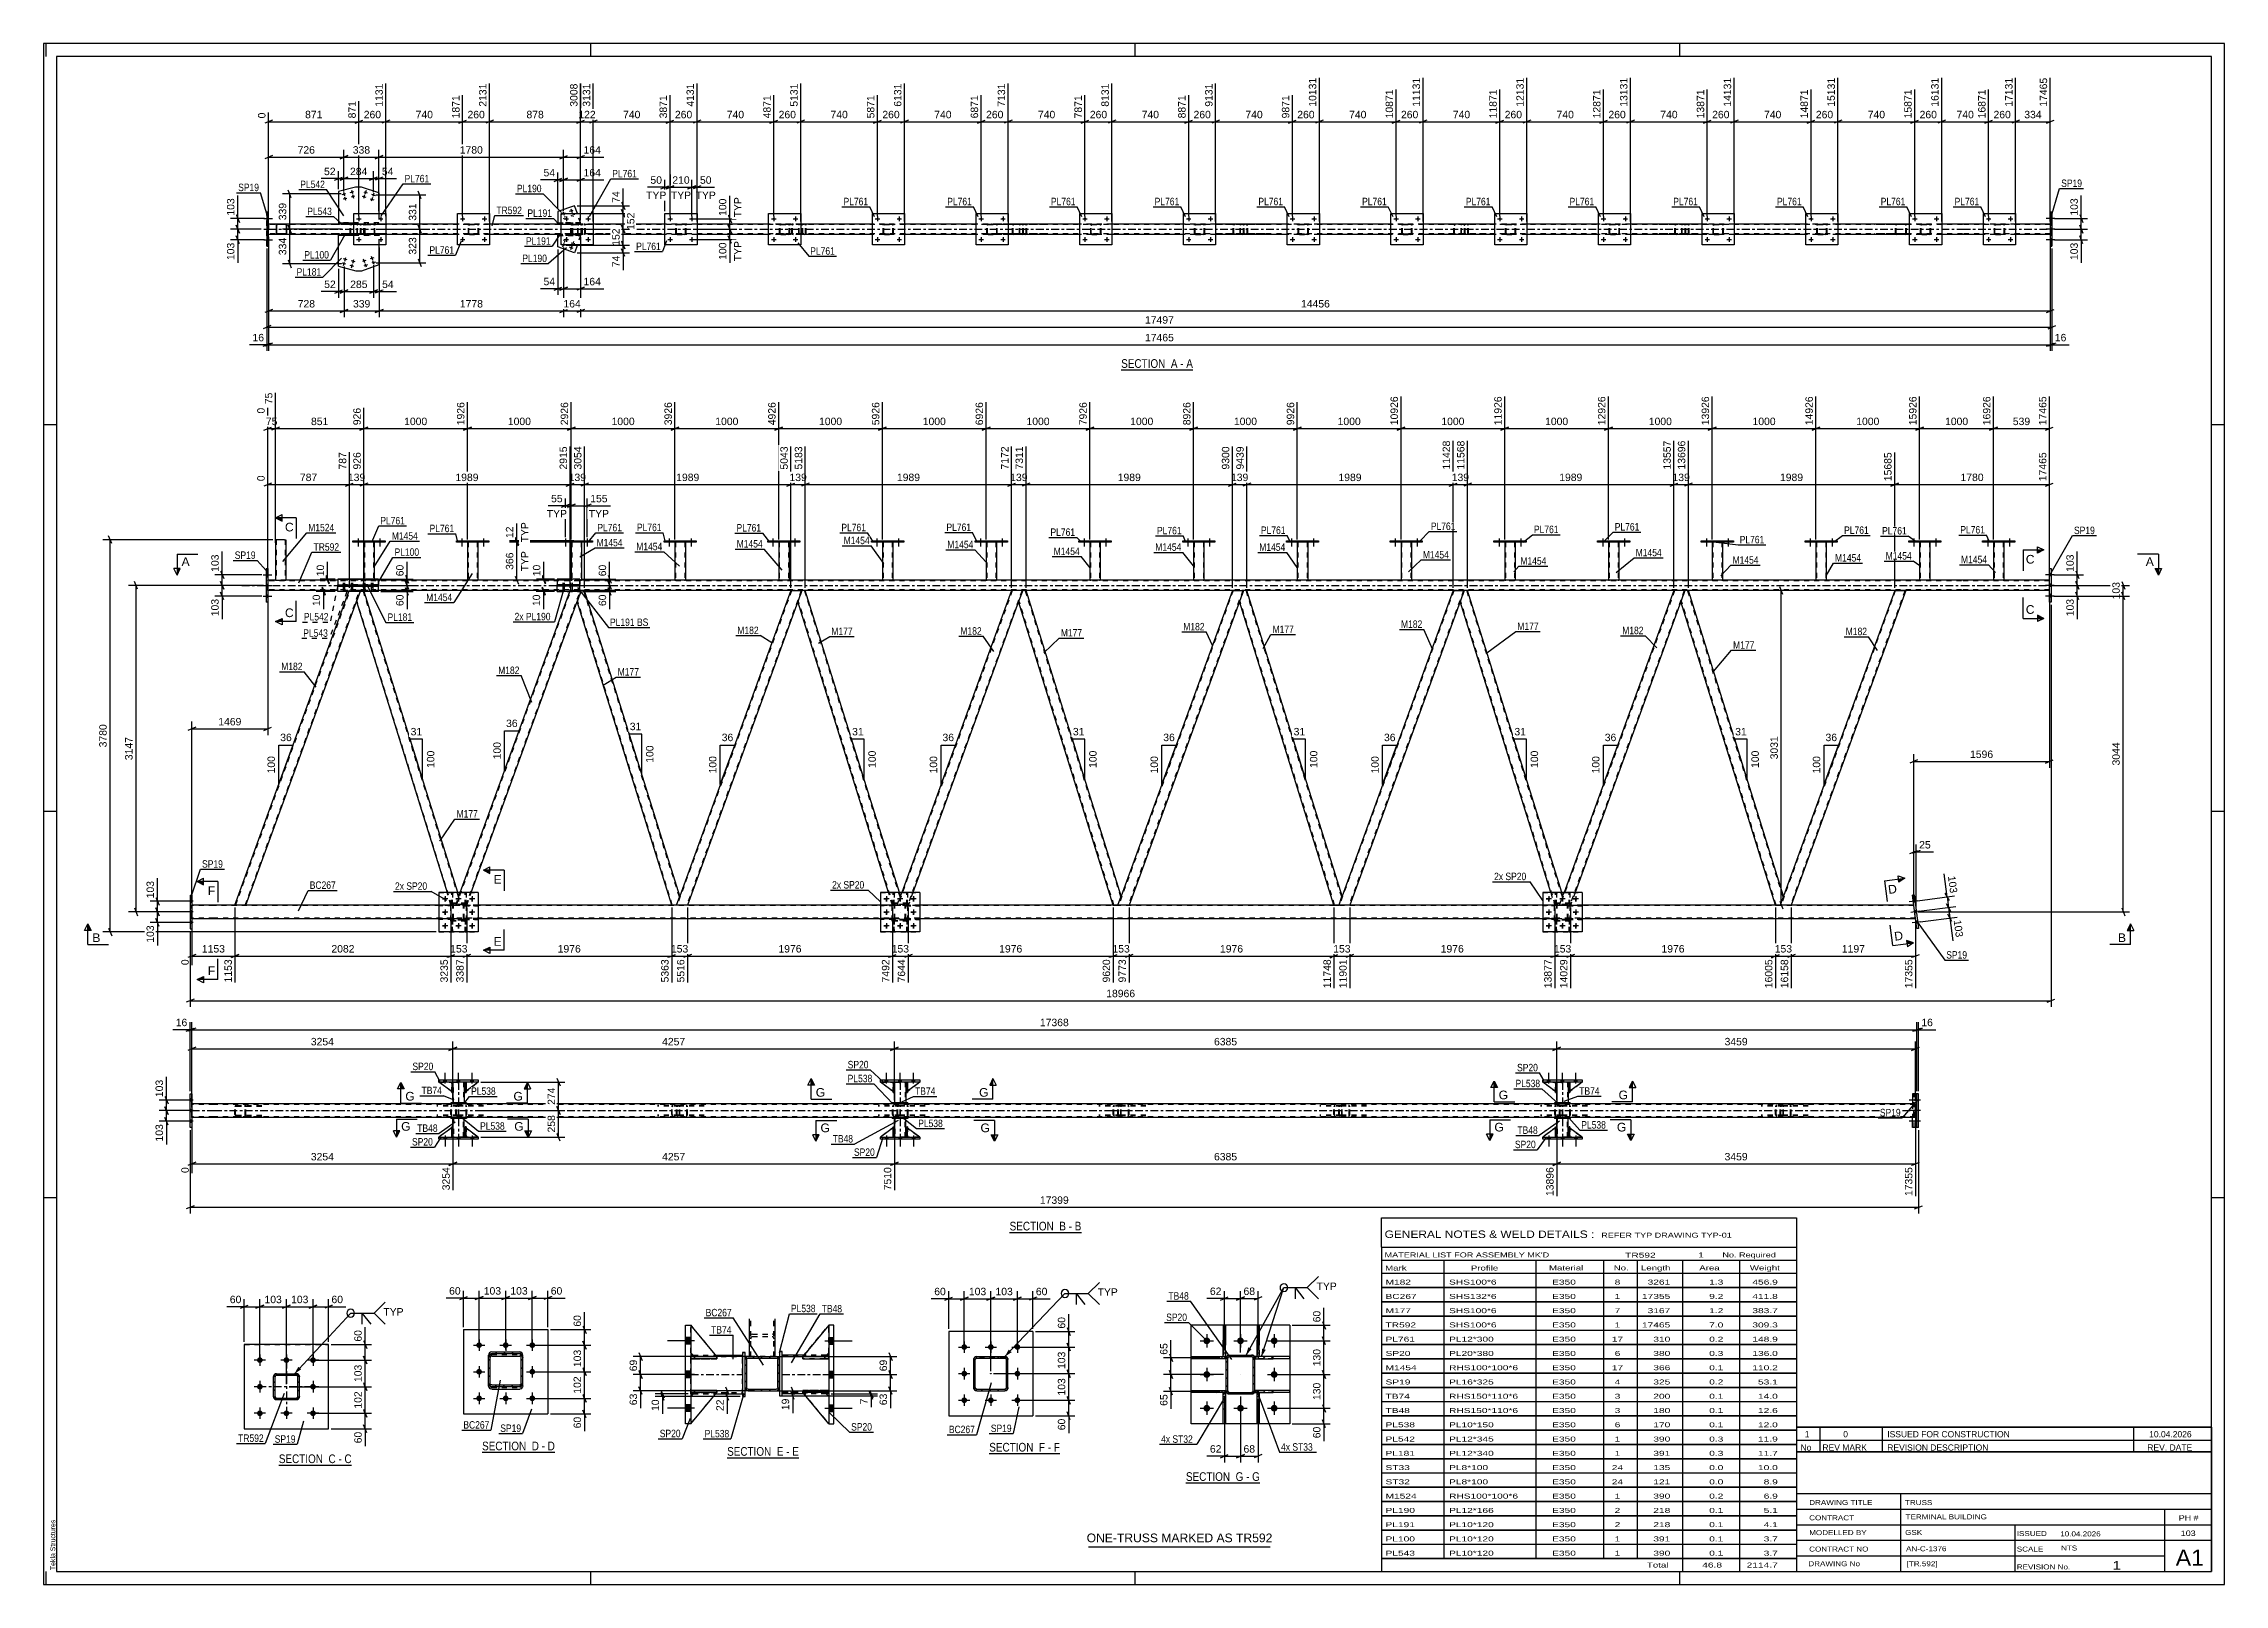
# Paper-space layout 'Layout1' of a CAD drawing. Header units: millimetres. Extents: x 0 to 841, y 0 to 594.
# The model-space entities are those that its viewports show. They can reach past a viewport. Long polylines and large blocks are cut down to what shows.
import ezdxf

# ---------------------------------------------------------------- set-up
doc = ezdxf.new("R2010")
doc.units = ezdxf.units.MM
doc.linetypes.add('DXK_LINE_DOT2', pattern=[3.9198, 1.9599, -1.9599])
doc.linetypes.add('DXK_LINE_DOT3', pattern=[5.9187, 2.979, -0.9799, 0.9799, -0.9799])
doc.layers.add('Viewport layer', color=7, linetype='Continuous', plot=False)
doc.styles.add('Arial', font='arial.ttf', dxfattribs={"height": 0.2})
doc.styles.add('Arial Narrow', font='ARIALN.TTF', dxfattribs={"height": 0.2})

# ---------------------------------------------------------------- blocks, each defined once
blk = doc.blocks.new('Unknown-203724257-18 - 3142')
at = {"color": 6, "linetype": 'Continuous'}
blk.add_line((324.61, -346), (353.11, -346), dxfattribs=at)
at = {"color": 0, "linetype": 'Continuous'}
blk.add_wipeout([(342.72, -345.25), (342.72, -341.75), (324.61, -341.75), (324.61, -345.25)], dxfattribs=at)
blk.add_wipeout([(346.75, -345.25), (346.75, -341.75), (343.77, -341.75), (343.77, -345.25)], dxfattribs=at)
at = {"color": 7, "linetype": 'Continuous', "style": 'Arial Narrow'}
blk.add_text('SECTION ', height=3.34, dxfattribs=at).set_placement((324.61, -345.25))
at = {"color": 0, "linetype": 'Continuous'}
blk.add_wipeout([(349.07, -345.25), (349.07, -341.75), (347.8, -341.75), (347.8, -345.25)], dxfattribs=at)
blk.add_wipeout([(353.11, -345.25), (353.11, -341.75), (350.12, -341.75), (350.12, -345.25)], dxfattribs=at)
at = {"color": 7, "linetype": 'Continuous', "style": 'Arial Narrow'}
for s, p in [('G', (343.77, -345.25)), ('-', (347.8, -345.25)), ('G', (350.12, -345.25))]:
    blk.add_text(s, height=3.34, dxfattribs=at).set_placement(p)
blk = doc.blocks.new('Unknown-203724257-1113')
at = {"color": 5, "linetype": 'Continuous'}
for p, q in [((725.07, 208.87), (-115.93, 208.87)), ((-115.93, 208.87), (-115.93, -385.13)), ((-114.93, 203.87), (-114.93, 208.87)), ((720.07, 203.87), (-110.93, 203.87)), ((-110.93, 203.87), (-110.93, -380.13)), ((95.07, 203.87), (95.07, 208.87)), ((305.07, 203.87), (305.07, 208.87)), ((515.07, 203.87), (515.07, 208.87)), ((720.07, -380.13), (720.07, 203.87)), ((725.07, -385.13), (725.07, 208.87)), ((-110.93, 61.87), (-115.93, 61.87)), ((725.07, 61.87), (720.07, 61.87)), ((-110.93, -87.13), (-115.93, -87.13)), ((725.07, -87.13), (720.07, -87.13)), ((-110.93, -236.13), (-115.93, -236.13)), ((725.07, -236.13), (720.07, -236.13)), ((-115.93, -385.13), (725.07, -385.13)), ((-114.93, -385.13), (-114.93, -380.13)), ((-110.93, -380.13), (720.07, -380.13)), ((95.07, -385.13), (95.07, -380.13)), ((305.07, -385.13), (305.07, -380.13)), ((515.07, -385.13), (515.07, -380.13))]:
    blk.add_line(p, q, dxfattribs=at)
at = {"color": 174, "linetype": 'Continuous', "style": 'Arial'}
blk.add_text('Tekla Structures', height=1.9102, rotation=90, dxfattribs=at).set_placement((-111.43, -379.63))
blk = doc.blocks.new('Unknown-203724257-12 - 3799')
at = {"color": 6, "linetype": 'Continuous'}
blk.add_line((299.64, 83.12), (327.29, 83.12), dxfattribs=at)
at = {"color": 0, "linetype": 'Continuous'}
blk.add_wipeout([(317.75, 83.87), (317.75, 87.37), (299.64, 87.37), (299.64, 83.87)], dxfattribs=at)
blk.add_wipeout([(321.36, 83.87), (321.36, 87.37), (318.8, 87.37), (318.8, 83.87)], dxfattribs=at)
at = {"color": 7, "linetype": 'Continuous', "style": 'Arial Narrow'}
blk.add_text('SECTION ', height=3.34, dxfattribs=at).set_placement((299.64, 83.87))
at = {"color": 0, "linetype": 'Continuous'}
blk.add_wipeout([(323.68, 83.87), (323.68, 87.37), (322.41, 87.37), (322.41, 83.87)], dxfattribs=at)
blk.add_wipeout([(327.29, 83.87), (327.29, 87.37), (324.73, 87.37), (324.73, 83.87)], dxfattribs=at)
at = {"color": 7, "linetype": 'Continuous', "style": 'Arial Narrow'}
for s, p in [('A', (318.8, 83.87)), ('-', (322.41, 83.87)), ('A', (324.73, 83.87))]:
    blk.add_text(s, height=3.34, dxfattribs=at).set_placement(p)
blk = doc.blocks.new('Unknown-203724257-13 - 8528')
at = {"color": 6, "linetype": 'Continuous'}
blk.add_line((-25.22, -339.12), (2.85, -339.12), dxfattribs=at)
at = {"color": 0, "linetype": 'Continuous'}
blk.add_wipeout([(-7.11, -338.37), (-7.11, -334.87), (-25.22, -334.87), (-25.22, -338.37)], dxfattribs=at)
blk.add_wipeout([(-3.29, -338.37), (-3.29, -334.87), (-6.06, -334.87), (-6.06, -338.37)], dxfattribs=at)
at = {"color": 7, "linetype": 'Continuous', "style": 'Arial Narrow'}
blk.add_text('SECTION ', height=3.34, dxfattribs=at).set_placement((-25.22, -338.37))
at = {"color": 0, "linetype": 'Continuous'}
blk.add_wipeout([(-0.97, -338.37), (-0.97, -334.87), (-2.24, -334.87), (-2.24, -338.37)], dxfattribs=at)
blk.add_wipeout([(2.85, -338.37), (2.85, -334.87), (0.08, -334.87), (0.08, -338.37)], dxfattribs=at)
at = {"color": 7, "linetype": 'Continuous', "style": 'Arial Narrow'}
for s, p in [('C', (-6.06, -338.37)), ('C', (0.08, -338.37)), ('-', (-2.24, -338.37))]:
    blk.add_text(s, height=3.34, dxfattribs=at).set_placement(p)
blk = doc.blocks.new('Unknown-203724257-14 - 8258')
at = {"color": 6, "linetype": 'Continuous'}
blk.add_line((53.16, -334.2), (81.23, -334.2), dxfattribs=at)
at = {"color": 0, "linetype": 'Continuous'}
blk.add_wipeout([(71.27, -333.45), (71.27, -329.95), (53.16, -329.95), (53.16, -333.45)], dxfattribs=at)
blk.add_wipeout([(75.09, -333.45), (75.09, -329.95), (72.32, -329.95), (72.32, -333.45)], dxfattribs=at)
at = {"color": 7, "linetype": 'Continuous', "style": 'Arial Narrow'}
blk.add_text('SECTION ', height=3.34, dxfattribs=at).set_placement((53.16, -333.45))
at = {"color": 0, "linetype": 'Continuous'}
blk.add_wipeout([(77.41, -333.45), (77.41, -329.95), (76.14, -329.95), (76.14, -333.45)], dxfattribs=at)
blk.add_wipeout([(81.23, -333.45), (81.23, -329.95), (78.46, -329.95), (78.46, -333.45)], dxfattribs=at)
at = {"color": 7, "linetype": 'Continuous', "style": 'Arial Narrow'}
for s, p in [('D', (72.32, -333.45)), ('-', (76.14, -333.45)), ('D', (78.46, -333.45))]:
    blk.add_text(s, height=3.34, dxfattribs=at).set_placement(p)
blk = doc.blocks.new('Unknown-203724257-15 - 7946')
at = {"color": 6, "linetype": 'Continuous'}
blk.add_line((147.66, -336.3), (175.31, -336.3), dxfattribs=at)
at = {"color": 0, "linetype": 'Continuous'}
blk.add_wipeout([(165.77, -335.55), (165.77, -332.05), (147.66, -332.05), (147.66, -335.55)], dxfattribs=at)
blk.add_wipeout([(169.38, -335.55), (169.38, -332.05), (166.82, -332.05), (166.82, -335.55)], dxfattribs=at)
at = {"color": 7, "linetype": 'Continuous', "style": 'Arial Narrow'}
blk.add_text('SECTION ', height=3.34, dxfattribs=at).set_placement((147.66, -335.55))
at = {"color": 0, "linetype": 'Continuous'}
blk.add_wipeout([(171.7, -335.55), (171.7, -332.05), (170.43, -332.05), (170.43, -335.55)], dxfattribs=at)
blk.add_wipeout([(175.31, -335.55), (175.31, -332.05), (172.75, -332.05), (172.75, -335.55)], dxfattribs=at)
at = {"color": 7, "linetype": 'Continuous', "style": 'Arial Narrow'}
for s, p in [('E', (166.82, -335.55)), ('-', (170.43, -335.55)), ('E', (172.75, -335.55))]:
    blk.add_text(s, height=3.34, dxfattribs=at).set_placement(p)
blk = doc.blocks.new('Unknown-203724257-16 - 7663')
at = {"color": 6, "linetype": 'Continuous'}
blk.add_line((248.76, -334.67), (275.97, -334.67), dxfattribs=at)
at = {"color": 0, "linetype": 'Continuous'}
blk.add_wipeout([(266.86, -333.92), (266.86, -330.42), (248.76, -330.42), (248.76, -333.92)], dxfattribs=at)
blk.add_wipeout([(270.26, -333.92), (270.26, -330.42), (267.91, -330.42), (267.91, -333.92)], dxfattribs=at)
at = {"color": 7, "linetype": 'Continuous', "style": 'Arial Narrow'}
blk.add_text('SECTION ', height=3.34, dxfattribs=at).set_placement((248.76, -333.92))
at = {"color": 0, "linetype": 'Continuous'}
blk.add_wipeout([(272.58, -333.92), (272.58, -330.42), (271.31, -330.42), (271.31, -333.92)], dxfattribs=at)
blk.add_wipeout([(275.97, -333.92), (275.97, -330.42), (273.63, -330.42), (273.63, -333.92)], dxfattribs=at)
at = {"color": 7, "linetype": 'Continuous', "style": 'Arial Narrow'}
for s, p in [('F', (267.91, -333.92)), ('-', (271.31, -333.92)), ('F', (273.63, -333.92))]:
    blk.add_text(s, height=3.34, dxfattribs=at).set_placement(p)
blk = doc.blocks.new('Unknown-203724257-17 - 7163')
at = {"color": 6, "linetype": 'Continuous'}
blk.add_line((256.61, -249.42), (284.26, -249.42), dxfattribs=at)
at = {"color": 0, "linetype": 'Continuous'}
blk.add_wipeout([(274.72, -248.67), (274.72, -245.17), (256.61, -245.17), (256.61, -248.67)], dxfattribs=at)
blk.add_wipeout([(278.33, -248.67), (278.33, -245.17), (275.77, -245.17), (275.77, -248.67)], dxfattribs=at)
at = {"color": 7, "linetype": 'Continuous', "style": 'Arial Narrow'}
blk.add_text('SECTION ', height=3.34, dxfattribs=at).set_placement((256.61, -248.67))
at = {"color": 0, "linetype": 'Continuous'}
blk.add_wipeout([(280.65, -248.67), (280.65, -245.17), (279.38, -245.17), (279.38, -248.67)], dxfattribs=at)
blk.add_wipeout([(284.26, -248.67), (284.26, -245.17), (281.7, -245.17), (281.7, -248.67)], dxfattribs=at)
at = {"color": 7, "linetype": 'Continuous', "style": 'Arial Narrow'}
for s, p in [('B', (275.77, -248.67)), ('-', (279.38, -248.67)), ('B', (281.7, -248.67))]:
    blk.add_text(s, height=3.34, dxfattribs=at).set_placement(p)
blk = doc.blocks.new('Part-203724257-3256 - 3142')
at = {"linetype": 'Continuous'}
h = blk.add_hatch(dxfattribs=at)
h.set_pattern_fill('', scale=0.7, style=0, pattern_type=0)
h.set_pattern_definition([(45, (358.2893, -297.3282), (-1.57154, 1.57154), [])])
h.paths.add_polyline_path([(358.29, -298.13), (358.29, -297.33), (351.13, -297.33), (351.13, -298.13)])
at = {"color": 7, "linetype": 'DXK_LINE_DOT2'}
for p, q in [((358.29, -297.33), (351.13, -297.33)), ((351.13, -297.33), (351.13, -298.13)), ((358.29, -298.13), (351.13, -298.13)), ((352.63, -298.13), (352.63, -297.33))]:
    blk.add_line(p, q, dxfattribs=at)
at = {"color": 2, "linetype": 'Continuous'}
for p, q in [((358.29, -297.33), (351.13, -297.33)), ((351.13, -297.33), (351.13, -298.13)), ((351.13, -298.13), (358.29, -298.13)), ((364.63, -297.33), (358.29, -297.33)), ((358.29, -298.13), (358.29, -297.33)), ((364.63, -298.13), (358.29, -298.13)), ((364.63, -298.13), (364.63, -297.33))]:
    blk.add_line(p, q, dxfattribs=at)
blk = doc.blocks.new('Part-203724257-3266 - 3142')
at = {"linetype": 'Continuous'}
h = blk.add_hatch(dxfattribs=at)
h.set_pattern_fill('', scale=0.7, style=0, pattern_type=0)
h.set_pattern_definition([(45, (340.132, -297.328), (-1.57154, 1.57154), [])])
h.paths.add_polyline_path([(340.13, -298.13), (340.13, -297.33), (332.98, -297.33), (332.98, -298.13)])
at = {"color": 2, "linetype": 'Continuous'}
for p, q in [((326.63, -298.13), (326.63, -297.33)), ((326.63, -297.33), (332.98, -297.33)), ((332.98, -298.13), (326.63, -298.13)), ((332.98, -297.33), (340.13, -297.33)), ((332.98, -298.13), (332.98, -297.33)), ((340.13, -298.13), (332.98, -298.13)), ((340.13, -297.33), (340.13, -298.13))]:
    blk.add_line(p, q, dxfattribs=at)
at = {"color": 7, "linetype": 'DXK_LINE_DOT2'}
for p, q in [((332.98, -297.33), (340.13, -297.33)), ((340.13, -298.13), (332.98, -298.13)), ((338.63, -298.13), (338.63, -297.33)), ((340.13, -297.33), (340.13, -298.13))]:
    blk.add_line(p, q, dxfattribs=at)
blk = doc.blocks.new('Part-203724257-3242 - 3142')
at = {"color": 2, "linetype": 'Continuous'}
for p, q in [((364.63, -285.23), (326.63, -285.23)), ((326.63, -323.23), (326.63, -285.23)), ((364.63, -285.23), (364.63, -323.23)), ((364.63, -323.23), (326.63, -323.23))]:
    blk.add_line(p, q, dxfattribs=at)
blk = doc.blocks.new('Bolt-203724257-3186 - 3142')
at = {"linetype": 'Continuous'}
for points in [[(333.93, -291.23, -1), (331.33, -291.23, -1)], [(346.93, -291.23, -1), (344.33, -291.23, -1)], [(359.93, -291.23, -1), (357.33, -291.23, -1)], [(333.93, -304.23, -1), (331.33, -304.23, -1)], [(359.93, -304.23, -1), (357.33, -304.23, -1)], [(333.93, -317.23, -1), (331.33, -317.23, -1)], [(346.93, -317.23, -1), (344.33, -317.23, -1)], [(359.93, -317.23, -1), (357.33, -317.23, -1)]]:
    blk.add_hatch(color=1, dxfattribs=at).paths.add_polyline_path(points)
at = {"color": 1, "linetype": 'Continuous'}
for p, q in [((330.03, -291.23), (335.23, -291.23)), ((332.63, -288.63), (332.63, -293.83)), ((343.03, -291.23), (348.23, -291.23)), ((345.63, -288.63), (345.63, -293.83)), ((356.03, -291.23), (361.23, -291.23)), ((358.63, -288.63), (358.63, -293.83)), ((332.63, -301.63), (332.63, -306.83)), ((358.63, -301.63), (358.63, -306.83)), ((330.03, -304.23), (335.23, -304.23)), ((356.03, -304.23), (361.23, -304.23)), ((330.03, -317.23), (335.23, -317.23)), ((332.63, -314.63), (332.63, -319.83)), ((343.03, -317.23), (348.23, -317.23)), ((345.63, -314.63), (345.63, -319.83)), ((356.03, -317.23), (361.23, -317.23)), ((358.63, -314.63), (358.63, -319.83))]:
    blk.add_line(p, q, dxfattribs=at)
blk = doc.blocks.new('Part-203724257-3261 - 3142')
at = {"linetype": 'Continuous'}
h = blk.add_hatch(dxfattribs=at)
h.set_pattern_fill('', scale=0.7, style=0, pattern_type=0)
h.set_pattern_definition([(45, (358.2893, -310.3282), (-1.57154, 1.57154), [])])
h.paths.add_polyline_path([(358.29, -311.13), (358.29, -310.33), (351.13, -310.33), (351.13, -311.13)])
at = {"color": 7, "linetype": 'DXK_LINE_DOT2'}
for p, q in [((358.29, -310.33), (351.13, -310.33)), ((351.13, -310.33), (351.13, -311.13)), ((358.29, -311.13), (351.13, -311.13)), ((352.63, -311.13), (352.63, -310.33))]:
    blk.add_line(p, q, dxfattribs=at)
at = {"color": 2, "linetype": 'Continuous'}
for p, q in [((358.29, -310.33), (351.13, -310.33)), ((351.13, -310.33), (351.13, -311.13)), ((351.13, -311.13), (358.29, -311.13)), ((364.63, -310.33), (358.29, -310.33)), ((358.29, -311.13), (358.29, -310.33)), ((364.63, -311.13), (358.29, -311.13)), ((364.63, -311.13), (364.63, -310.33))]:
    blk.add_line(p, q, dxfattribs=at)
blk = doc.blocks.new('Part-203724257-3271 - 3142')
at = {"linetype": 'Continuous'}
h = blk.add_hatch(dxfattribs=at)
h.set_pattern_fill('', scale=0.7, style=0, pattern_type=0)
h.set_pattern_definition([(45, (340.132, -310.328), (-1.57154, 1.57154), [])])
h.paths.add_polyline_path([(340.13, -311.13), (340.13, -310.33), (332.98, -310.33), (332.98, -311.13)])
at = {"color": 2, "linetype": 'Continuous'}
for p, q in [((326.63, -311.13), (326.63, -310.33)), ((326.63, -310.33), (332.98, -310.33)), ((332.98, -311.13), (326.63, -311.13)), ((332.98, -310.33), (340.13, -310.33)), ((332.98, -311.13), (332.98, -310.33)), ((340.13, -311.13), (332.98, -311.13)), ((340.13, -310.33), (340.13, -311.13))]:
    blk.add_line(p, q, dxfattribs=at)
at = {"color": 7, "linetype": 'DXK_LINE_DOT2'}
for p, q in [((332.98, -310.33), (340.13, -310.33)), ((340.13, -311.13), (332.98, -311.13)), ((338.63, -311.13), (338.63, -310.33)), ((340.13, -310.33), (340.13, -311.13))]:
    blk.add_line(p, q, dxfattribs=at)
blk = doc.blocks.new('Part-203724257-3276 - 3142')
at = {"linetype": 'Continuous'}
h = blk.add_hatch(dxfattribs=at)
h.set_pattern_fill('', scale=0.7, style=0, pattern_type=0)
h.set_pattern_definition([(45, (352.8163, -290.9178), (-1.57154, 1.57154), [])])
h.paths.add_polyline_path([(352.82, -297.34), (352.82, -290.92), (352.02, -290.92), (352.02, -297.34)])
at = {"color": 2, "linetype": 'Continuous'}
for p, q in [((352.02, -285.23), (352.02, -290.92)), ((352.02, -285.23), (352.82, -285.23)), ((352.82, -285.23), (352.82, -290.92)), ((352.02, -297.34), (352.02, -290.92)), ((352.82, -290.92), (352.02, -290.92)), ((352.82, -297.34), (352.82, -290.92)), ((352.02, -297.34), (352.82, -297.34))]:
    blk.add_line(p, q, dxfattribs=at)
at = {"color": 7, "linetype": 'DXK_LINE_DOT2'}
for p, q in [((352.02, -290.92), (352.02, -297.34)), ((352.82, -290.92), (352.82, -297.34)), ((352.02, -295.84), (352.82, -295.84)), ((352.02, -297.34), (352.82, -297.34))]:
    blk.add_line(p, q, dxfattribs=at)
blk = doc.blocks.new('Part-203724257-3281 - 3142')
at = {"linetype": 'Continuous'}
h = blk.add_hatch(dxfattribs=at)
h.set_pattern_fill('', scale=0.7, style=0, pattern_type=0)
h.set_pattern_definition([(45, (339.8168, -290.9178), (-1.57154, 1.57154), [])])
h.paths.add_polyline_path([(339.82, -297.34), (339.82, -290.92), (339.02, -290.92), (339.02, -297.34)])
at = {"color": 2, "linetype": 'Continuous'}
for p, q in [((339.02, -285.23), (339.02, -290.92)), ((339.02, -285.23), (339.82, -285.23)), ((339.82, -285.23), (339.82, -290.92)), ((339.02, -297.34), (339.02, -290.92)), ((339.82, -290.92), (339.02, -290.92)), ((339.82, -297.34), (339.82, -290.92)), ((339.02, -297.34), (339.82, -297.34))]:
    blk.add_line(p, q, dxfattribs=at)
at = {"color": 7, "linetype": 'DXK_LINE_DOT2'}
for p, q in [((339.02, -290.92), (339.02, -297.34)), ((339.82, -290.92), (339.82, -297.34)), ((339.02, -295.84), (339.82, -295.84)), ((339.02, -297.34), (339.82, -297.34))]:
    blk.add_line(p, q, dxfattribs=at)
blk = doc.blocks.new('Part-203724257-3286 - 3142')
at = {"linetype": 'Continuous'}
h = blk.add_hatch(dxfattribs=at)
h.set_pattern_fill('', scale=0.7, style=0, pattern_type=0)
h.set_pattern_definition([(45, (352.8157, -311.1385), (-1.57154, 1.57154), [])])
h.paths.add_polyline_path([(352.82, -317.55), (352.82, -311.14), (352.02, -311.14), (352.02, -317.55)])
at = {"color": 7, "linetype": 'DXK_LINE_DOT2'}
for p, q in [((352.02, -317.55), (352.02, -311.14)), ((352.02, -311.14), (352.82, -311.14)), ((352.82, -317.55), (352.82, -311.14)), ((352.02, -312.64), (352.82, -312.64))]:
    blk.add_line(p, q, dxfattribs=at)
at = {"color": 2, "linetype": 'Continuous'}
for p, q in [((352.02, -317.55), (352.02, -311.14)), ((352.02, -311.14), (352.82, -311.14)), ((352.82, -311.14), (352.82, -317.55)), ((352.02, -323.23), (352.02, -317.55)), ((352.82, -317.55), (352.02, -317.55)), ((352.82, -317.55), (352.82, -323.23)), ((352.82, -323.23), (352.02, -323.23))]:
    blk.add_line(p, q, dxfattribs=at)
blk = doc.blocks.new('Part-203724257-3291 - 3142')
at = {"linetype": 'Continuous'}
h = blk.add_hatch(dxfattribs=at)
h.set_pattern_fill('', scale=0.7, style=0, pattern_type=0)
h.set_pattern_definition([(45, (339.8163, -311.1385), (-1.57154, 1.57154), [])])
h.paths.add_polyline_path([(339.82, -317.55), (339.82, -311.14), (339.02, -311.14), (339.02, -317.55)])
at = {"color": 7, "linetype": 'DXK_LINE_DOT2'}
for p, q in [((339.02, -317.55), (339.02, -311.14)), ((339.02, -311.14), (339.82, -311.14)), ((339.82, -317.55), (339.82, -311.14)), ((339.02, -312.64), (339.82, -312.64))]:
    blk.add_line(p, q, dxfattribs=at)
at = {"color": 2, "linetype": 'Continuous'}
for p, q in [((339.02, -317.55), (339.02, -311.14)), ((339.02, -311.14), (339.82, -311.14)), ((339.82, -311.14), (339.82, -317.55)), ((339.02, -323.23), (339.02, -317.55)), ((339.82, -317.55), (339.02, -317.55)), ((339.82, -317.55), (339.82, -323.23)), ((339.82, -323.23), (339.02, -323.23))]:
    blk.add_line(p, q, dxfattribs=at)
blk = doc.blocks.new('Part-203724257-3296 - 3142')
at = {"linetype": 'Continuous'}
h = blk.add_hatch(dxfattribs=at)
h.set_pattern_fill('', scale=0.7, style=0, pattern_type=0)
h.set_pattern_definition([(45, (351.132, -310.5308), (-1.57154, 1.57154), [])])
h.paths.add_polyline_path([(351.04, -310.99), (351.13, -310.53), (351.13, -297.93), (351.04, -297.47), (350.78, -297.08), (350.39, -296.82), (349.93, -296.73), (341.33, -296.73), (340.87, -296.82), (340.48, -297.08), (340.22, -297.47), (340.13, -297.93), (340.13, -310.53), (340.22, -310.99), (340.48, -311.38), (340.87, -311.64), (341.33, -311.73), (349.93, -311.73), (350.39, -311.64), (350.78, -311.38)])
h.paths.add_polyline_path([(350.16, -311.09), (349.93, -311.13), (341.33, -311.13), (341.1, -311.09), (340.91, -310.96), (340.78, -310.76), (340.73, -310.53), (340.73, -297.93), (340.78, -297.7), (340.91, -297.51), (341.1, -297.38), (341.33, -297.33), (349.93, -297.33), (350.16, -297.38), (350.36, -297.51), (350.49, -297.7), (350.53, -297.93), (350.53, -310.53), (350.49, -310.76), (350.36, -310.96)])
at = {"color": 7, "linetype": 'DXK_LINE_DOT2'}
for p, q in [((340.13, -297.93), (340.22, -297.47)), ((340.13, -310.53), (340.13, -297.93)), ((340.78, -297.7), (340.73, -297.93)), ((340.73, -310.53), (340.73, -297.93)), ((340.91, -297.51), (340.78, -297.7)), ((340.87, -296.82), (341.33, -296.73)), ((341.1, -297.38), (340.91, -297.51)), ((341.33, -297.33), (341.1, -297.38)), ((341.33, -296.73), (349.93, -296.73)), ((349.93, -297.33), (341.33, -297.33)), ((349.93, -296.73), (350.39, -296.82)), ((350.16, -297.38), (349.93, -297.33)), ((350.36, -297.51), (350.16, -297.38)), ((350.49, -297.7), (350.36, -297.51)), ((350.53, -297.93), (350.49, -297.7)), ((350.53, -310.53), (350.53, -297.93)), ((351.04, -297.47), (351.13, -297.93)), ((351.13, -310.53), (351.13, -297.93)), ((340.22, -310.99), (340.13, -310.53)), ((340.73, -310.53), (340.78, -310.76)), ((340.78, -310.76), (340.91, -310.96)), ((340.91, -310.96), (341.1, -311.09)), ((341.1, -311.09), (341.33, -311.13)), ((341.33, -311.13), (349.93, -311.13)), ((349.93, -311.13), (350.16, -311.09)), ((350.16, -311.09), (350.36, -310.96)), ((350.36, -310.96), (350.49, -310.76)), ((350.49, -310.76), (350.53, -310.53)), ((351.13, -310.53), (351.04, -310.99)), ((341.33, -311.73), (340.87, -311.64)), ((341.33, -311.73), (349.93, -311.73)), ((350.39, -311.64), (349.93, -311.73))]:
    blk.add_line(p, q, dxfattribs=at)
at = {"color": 2, "linetype": 'Continuous'}
for p, q in [((340.22, -297.47), (340.13, -297.93)), ((340.13, -310.53), (340.13, -297.93)), ((340.73, -297.93), (340.78, -297.7)), ((340.73, -310.53), (340.73, -297.93)), ((340.78, -297.7), (340.91, -297.51)), ((341.33, -296.73), (340.87, -296.82)), ((340.91, -297.51), (341.1, -297.38)), ((341.1, -297.38), (341.33, -297.33)), ((341.33, -296.73), (349.93, -296.73)), ((341.33, -297.33), (349.93, -297.33)), ((350.39, -296.82), (349.93, -296.73)), ((349.93, -297.33), (350.16, -297.38)), ((350.16, -297.38), (350.36, -297.51)), ((350.36, -297.51), (350.49, -297.7)), ((350.49, -297.7), (350.53, -297.93)), ((350.53, -310.53), (350.53, -297.93)), ((351.13, -297.93), (351.04, -297.47)), ((351.13, -310.53), (351.13, -297.93)), ((340.13, -310.53), (340.22, -310.99)), ((340.78, -310.76), (340.73, -310.53)), ((340.91, -310.96), (340.78, -310.76)), ((341.1, -311.09), (340.91, -310.96)), ((341.33, -311.13), (341.1, -311.09)), ((341.33, -311.13), (349.93, -311.13)), ((350.16, -311.09), (349.93, -311.13)), ((350.36, -310.96), (350.16, -311.09)), ((350.49, -310.76), (350.36, -310.96)), ((350.53, -310.53), (350.49, -310.76)), ((351.04, -310.99), (351.13, -310.53)), ((340.87, -311.64), (341.33, -311.73)), ((341.33, -311.73), (349.93, -311.73)), ((349.93, -311.73), (350.39, -311.64))]:
    blk.add_line(p, q, dxfattribs=at)
at = {"color": 7, "linetype": 'DXK_LINE_DOT3'}
blk.add_line((345.63, -304.23), (345.63, -304.23), dxfattribs=at)
at = {"color": 7, "linetype": 'DXK_LINE_DOT2'}
for centre, start, end in [((341.33, -297.93), 112.50001, 157.50001), ((349.93, -297.93), 22.50001, 67.50001), ((341.33, -310.53), 202.50001, 247.50001), ((349.93, -310.53), 292.50001, 337.50001)]:
    blk.add_arc(centre, 1.2, start, end, dxfattribs=at)
at = {"color": 2, "linetype": 'Continuous'}
for centre, start, end in [((341.33, -297.93), 112.50001, 157.50001), ((349.93, -297.93), 22.50001, 67.50001), ((341.33, -310.53), 202.50001, 247.50001), ((349.93, -310.53), 292.50001, 337.50001)]:
    blk.add_arc(centre, 1.2, start, end, dxfattribs=at)
blk = doc.blocks.new('Bolt-203724257-5231 - 5151')
at = {"linetype": 'Continuous'}
for points in [[(209.68, -120.8, -1), (208.64, -120.8, -1)], [(209.68, -126, -1), (208.64, -126, -1)], [(214.88, -120.8, -1), (213.84, -120.8, -1)], [(220.08, -120.8, -1), (219.04, -120.8, -1)], [(220.08, -126, -1), (219.04, -126, -1)], [(209.68, -131.2, -1), (208.64, -131.2, -1)], [(214.88, -131.2, -1), (213.84, -131.2, -1)], [(220.08, -131.2, -1), (219.04, -131.2, -1)]]:
    blk.add_hatch(color=1, dxfattribs=at).paths.add_polyline_path(points)
at = {"color": 1, "linetype": 'Continuous'}
for p, q in [((210.2, -120.8), (208.12, -120.8)), ((210.2, -126), (208.12, -126)), ((209.16, -119.76), (209.16, -121.84)), ((209.16, -124.96), (209.16, -127.04)), ((215.4, -120.8), (213.32, -120.8)), ((214.36, -119.76), (214.36, -121.84)), ((220.6, -120.8), (218.52, -120.8)), ((220.6, -126), (218.52, -126)), ((219.56, -119.76), (219.56, -121.84)), ((219.56, -124.96), (219.56, -127.04)), ((210.2, -131.2), (208.12, -131.2)), ((209.16, -130.16), (209.16, -132.24)), ((215.4, -131.2), (213.32, -131.2)), ((214.36, -130.16), (214.36, -132.24)), ((220.6, -131.2), (218.52, -131.2)), ((219.56, -130.16), (219.56, -132.24))]:
    blk.add_line(p, q, dxfattribs=at)
blk = doc.blocks.new('Bolt-203724257-5233 - 5151')
at = {"color": 1, "linetype": 'Continuous'}
for p, q in [((37.86, -120.8), (38.55, -120.8)), ((37.86, -126), (38.55, -126)), ((38.9, -119.76), (38.9, -120.45)), ((38.9, -121.84), (38.9, -121.14)), ((38.9, -124.96), (38.9, -125.65)), ((39.94, -120.8), (39.24, -120.8)), ((39.94, -126), (39.24, -126)), ((43.06, -120.8), (43.75, -120.8)), ((44.1, -119.76), (44.1, -120.45)), ((44.1, -121.84), (44.1, -121.14)), ((45.14, -120.8), (44.44, -120.8)), ((48.26, -120.8), (48.95, -120.8)), ((48.26, -126), (48.95, -126)), ((49.3, -119.76), (49.3, -120.45)), ((49.3, -121.84), (49.3, -121.14)), ((49.3, -124.96), (49.3, -125.65)), ((50.34, -120.8), (49.64, -120.8)), ((50.34, -126), (49.64, -126)), ((37.86, -131.2), (38.55, -131.2)), ((38.9, -127.04), (38.9, -126.34)), ((38.9, -130.16), (38.9, -130.85)), ((38.9, -132.24), (38.9, -131.54)), ((39.94, -131.2), (39.24, -131.2)), ((43.06, -131.2), (43.75, -131.2)), ((44.1, -130.16), (44.1, -130.85)), ((44.1, -132.24), (44.1, -131.54)), ((45.14, -131.2), (44.44, -131.2)), ((48.26, -131.2), (48.95, -131.2)), ((49.3, -127.04), (49.3, -126.34)), ((49.3, -130.16), (49.3, -130.85)), ((49.3, -132.24), (49.3, -131.54)), ((50.34, -131.2), (49.64, -131.2))]:
    blk.add_line(p, q, dxfattribs=at)
blk = doc.blocks.new('Bolt-203724257-5217 - 5151')
at = {"linetype": 'Continuous'}
for points in [[(364.91, 16.64), (365.79, 16.64), (365.79, 17.12), (364.91, 17.12)], [(373.31, 16.64), (374.19, 16.64), (374.19, 17.12), (373.31, 17.12)]]:
    blk.add_hatch(color=1, dxfattribs=at).paths.add_polyline_path(points)
at = {"color": 1, "linetype": 'Continuous'}
for p, q in [((364.91, 17.12), (364.91, 16.64)), ((365.35, 18.12), (365.35, 15)), ((365.79, 17.12), (365.79, 16.64)), ((373.31, 17.12), (373.31, 16.64)), ((373.75, 18.12), (373.75, 15)), ((374.19, 17.12), (374.19, 16.64))]:
    blk.add_line(p, q, dxfattribs=at)
blk = doc.blocks.new('Bolt-203724257-5222 - 5151')
at = {"linetype": 'Continuous'}
for points in [[(284.91, 16.64), (285.79, 16.64), (285.79, 17.12), (284.91, 17.12)], [(293.31, 16.64), (294.19, 16.64), (294.19, 17.12), (293.31, 17.12)]]:
    blk.add_hatch(color=1, dxfattribs=at).paths.add_polyline_path(points)
at = {"color": 1, "linetype": 'Continuous'}
for p, q in [((284.91, 17.12), (284.91, 16.64)), ((285.35, 18.12), (285.35, 15)), ((285.79, 17.12), (285.79, 16.64)), ((293.31, 17.12), (293.31, 16.64)), ((293.75, 18.12), (293.75, 15)), ((294.19, 17.12), (294.19, 16.64))]:
    blk.add_line(p, q, dxfattribs=at)
blk = doc.blocks.new('Bolt-203724257-5227 - 5151')
at = {"linetype": 'Continuous'}
for points in [[(39.42, -120.8, -1), (38.38, -120.8, -1)], [(39.42, -126, -1), (38.38, -126, -1)], [(44.62, -120.8, -1), (43.58, -120.8, -1)], [(49.82, -120.8, -1), (48.78, -120.8, -1)], [(49.82, -126, -1), (48.78, -126, -1)], [(39.42, -131.2, -1), (38.38, -131.2, -1)], [(44.62, -131.2, -1), (43.58, -131.2, -1)], [(49.82, -131.2, -1), (48.78, -131.2, -1)]]:
    blk.add_hatch(color=1, dxfattribs=at).paths.add_polyline_path(points)
at = {"color": 1, "linetype": 'Continuous'}
for p, q in [((39.94, -120.8), (37.86, -120.8)), ((39.94, -126), (37.86, -126)), ((38.9, -119.76), (38.9, -121.84)), ((38.9, -124.96), (38.9, -127.04)), ((45.14, -120.8), (43.06, -120.8)), ((44.1, -119.76), (44.1, -121.84)), ((50.34, -120.8), (48.26, -120.8)), ((50.34, -126), (48.26, -126)), ((49.3, -119.76), (49.3, -121.84)), ((49.3, -124.96), (49.3, -127.04)), ((39.94, -131.2), (37.86, -131.2)), ((38.9, -130.16), (38.9, -132.24)), ((45.14, -131.2), (43.06, -131.2)), ((44.1, -130.16), (44.1, -132.24)), ((50.34, -131.2), (48.26, -131.2)), ((49.3, -130.16), (49.3, -132.24))]:
    blk.add_line(p, q, dxfattribs=at)
blk = doc.blocks.new('Part-203724257-5631 - 5151')
at = {"color": 7, "linetype": 'DXK_LINE_DOT2'}
for p, q in [((13.08, 0.24), (-2.53, 0.24)), ((-2.53, 0.24), (-2.53, -0.24)), ((4.04, 0.24), (4.04, -0.24)), ((6.39, -0.24), (6.39, 0.24)), ((13.08, 0.24), (13.08, -0.24)), ((13.08, -0.24), (-2.53, -0.24))]:
    blk.add_line(p, q, dxfattribs=at)
blk = doc.blocks.new('Bolt-203724257-5232 - 5151')
at = {"color": 1, "linetype": 'Continuous'}
for p, q in [((208.12, -120.8), (208.82, -120.8)), ((208.12, -126), (208.82, -126)), ((209.16, -119.76), (209.16, -120.45)), ((209.16, -121.84), (209.16, -121.14)), ((209.16, -124.96), (209.16, -125.65)), ((210.2, -120.8), (209.51, -120.8)), ((210.2, -126), (209.51, -126)), ((213.32, -120.8), (214.02, -120.8)), ((214.36, -119.76), (214.36, -120.45)), ((214.36, -121.84), (214.36, -121.14)), ((215.4, -120.8), (214.71, -120.8)), ((218.52, -120.8), (219.22, -120.8)), ((218.52, -126), (219.22, -126)), ((219.56, -119.76), (219.56, -120.45)), ((219.56, -121.84), (219.56, -121.14)), ((219.56, -124.96), (219.56, -125.65)), ((220.6, -120.8), (219.91, -120.8)), ((220.6, -126), (219.91, -126)), ((208.12, -131.2), (208.82, -131.2)), ((209.16, -127.04), (209.16, -126.34)), ((209.16, -130.16), (209.16, -130.85)), ((209.16, -132.24), (209.16, -131.54)), ((210.2, -131.2), (209.51, -131.2)), ((213.32, -131.2), (214.02, -131.2)), ((214.36, -130.16), (214.36, -130.85)), ((214.36, -132.24), (214.36, -131.54)), ((215.4, -131.2), (214.71, -131.2)), ((218.52, -131.2), (219.22, -131.2)), ((219.56, -127.04), (219.56, -126.34)), ((219.56, -130.16), (219.56, -130.85)), ((219.56, -132.24), (219.56, -131.54)), ((220.6, -131.2), (219.91, -131.2))]:
    blk.add_line(p, q, dxfattribs=at)
blk = doc.blocks.new('Bolt-203724257-5234 - 5151')
at = {"linetype": 'Continuous'}
for points in [[(-58.76, -122.2), (-58.76, -121.32), (-59.4, -121.32), (-59.4, -122.2)], [(-58.76, -122.2), (-58.76, -121.32), (-59.4, -121.32), (-59.4, -122.2)], [(-58.76, -122.2), (-58.76, -121.32), (-59.4, -121.32), (-59.4, -122.2)], [(-58.76, -126.3), (-58.76, -125.42), (-59.4, -125.42), (-59.4, -126.3)], [(-58.76, -126.3), (-58.76, -125.42), (-59.4, -125.42), (-59.4, -126.3)], [(-58.76, -130.4), (-58.76, -129.52), (-59.4, -129.52), (-59.4, -130.4)], [(-58.76, -130.4), (-58.76, -129.52), (-59.4, -129.52), (-59.4, -130.4)], [(-58.76, -130.4), (-58.76, -129.52), (-59.4, -129.52), (-59.4, -130.4)]]:
    blk.add_hatch(color=1, dxfattribs=at).paths.add_polyline_path(points)
at = {"color": 1, "linetype": 'Continuous'}
for p, q in [((-58.24, -121.76), (-61.56, -121.76)), ((-58.24, -121.76), (-61.56, -121.76)), ((-58.24, -121.76), (-61.56, -121.76)), ((-58.24, -125.86), (-61.56, -125.86)), ((-58.24, -125.86), (-61.56, -125.86)), ((-58.76, -121.32), (-59.4, -121.32)), ((-58.76, -121.32), (-59.4, -121.32)), ((-58.76, -121.32), (-59.4, -121.32)), ((-58.76, -122.2), (-59.4, -122.2)), ((-58.76, -122.2), (-59.4, -122.2)), ((-58.76, -122.2), (-59.4, -122.2)), ((-58.76, -125.42), (-59.4, -125.42)), ((-58.76, -125.42), (-59.4, -125.42)), ((-58.24, -129.96), (-61.56, -129.96)), ((-58.24, -129.96), (-61.56, -129.96)), ((-58.24, -129.96), (-61.56, -129.96)), ((-58.76, -126.3), (-59.4, -126.3)), ((-58.76, -126.3), (-59.4, -126.3)), ((-58.76, -129.52), (-59.4, -129.52)), ((-58.76, -129.52), (-59.4, -129.52)), ((-58.76, -129.52), (-59.4, -129.52)), ((-58.76, -130.4), (-59.4, -130.4)), ((-58.76, -130.4), (-59.4, -130.4)), ((-58.76, -130.4), (-59.4, -130.4))]:
    blk.add_line(p, q, dxfattribs=at)
blk = doc.blocks.new('Part-203724257-5561 - 5151')
at = {"color": 7, "linetype": 'DXK_LINE_DOT2'}
for p, q in [((513.04, -2), (468.92, -123.22)), ((516.78, -2), (472.66, -123.22)), ((513.04, -2), (513.06, -2)), ((517.04, -2), (515.49, -6.25)), ((468.66, -123.22), (470.42, -118.4)), ((472.92, -123.22), (468.66, -123.22)), ((474.67, -118.4), (472.92, -123.22))]:
    blk.add_line(p, q, dxfattribs=at)
at = {"color": 2, "linetype": 'Continuous'}
for p, q in [((512.78, -2), (470.42, -118.4)), ((515.49, -6.25), (474.67, -118.4)), ((517.04, -2), (512.78, -2))]:
    blk.add_line(p, q, dxfattribs=at)
blk = doc.blocks.new('Part-203724257-5581 - 5151')
at = {"color": 7, "linetype": 'DXK_LINE_DOT2'}
for p, q in [((43.25, -123.22), (87.37, -2)), ((46.99, -123.22), (91.11, -2)), ((87.11, -2), (86.97, -2.4)), ((90.86, -2), (87.11, -2)), ((87.37, -2), (87.39, -2)), ((91.37, -2), (89.82, -6.25)), ((42.99, -123.22), (44.75, -118.4)), ((47.25, -123.22), (42.99, -123.22)), ((47.25, -123.22), (49, -118.4))]:
    blk.add_line(p, q, dxfattribs=at)
at = {"color": 2, "linetype": 'Continuous'}
for p, q in [((44.75, -118.4), (86.97, -2.4)), ((49, -118.4), (89.82, -6.25)), ((90.86, -2), (90.85, -2)), ((91.37, -2), (90.86, -2))]:
    blk.add_line(p, q, dxfattribs=at)
blk = doc.blocks.new('Bolt-203724257-5191 - 5151')
at = {"linetype": 'Continuous'}
for points in [[(4.91, 16.64), (5.79, 16.64), (5.79, 17.12), (4.91, 17.12)], [(13.31, 16.64), (14.19, 16.64), (14.19, 17.12), (13.31, 17.12)]]:
    blk.add_hatch(color=1, dxfattribs=at).paths.add_polyline_path(points)
at = {"color": 1, "linetype": 'Continuous'}
for p, q in [((4.91, 17.12), (4.91, 16.64)), ((5.35, 18.12), (5.35, 15)), ((5.79, 17.12), (5.79, 16.64)), ((13.31, 17.12), (13.31, 16.64)), ((13.75, 18.12), (13.75, 15)), ((14.19, 17.12), (14.19, 16.64))]:
    blk.add_line(p, q, dxfattribs=at)
blk = doc.blocks.new('Part-203724257-5591 - 5151')
at = {"color": 2, "linetype": 'Continuous'}
for p, q in [((176.5, -2), (174.96, -6.25)), ((209.91, -118.4), (174.96, -6.25)), ((177.82, -2), (176.5, -2)), ((214.1, -118.4), (177.82, -2))]:
    blk.add_line(p, q, dxfattribs=at)
at = {"color": 7, "linetype": 'DXK_LINE_DOT2'}
for p, q in [((211.67, -123.22), (175.09, -5.88)), ((214.39, -120.12), (177.57, -2)), ((211.41, -123.22), (209.91, -118.4)), ((213.26, -123.22), (211.41, -123.22)), ((213.26, -123.22), (214.52, -119.75)), ((214.52, -119.75), (214.1, -118.4))]:
    blk.add_line(p, q, dxfattribs=at)
blk = doc.blocks.new('Bolt-203724257-5192 - 5151')
at = {"linetype": 'Continuous'}
for points in [[(4.91, 16.64), (5.79, 16.64), (5.79, 17.12), (4.91, 17.12)], [(13.31, 16.64), (14.19, 16.64), (14.19, 17.12), (13.31, 17.12)]]:
    blk.add_hatch(color=1, dxfattribs=at).paths.add_polyline_path(points)
at = {"color": 1, "linetype": 'Continuous'}
for p, q in [((4.91, 17.12), (4.91, 16.64)), ((5.35, 18.12), (5.35, 15)), ((5.79, 17.12), (5.79, 16.64)), ((13.31, 17.12), (13.31, 16.64)), ((13.75, 18.12), (13.75, 15)), ((14.19, 17.12), (14.19, 16.64))]:
    blk.add_line(p, q, dxfattribs=at)
blk = doc.blocks.new('Bolt-203724257-5193 - 5151')
at = {"linetype": 'Continuous'}
for points in [[(44.91, 16.64), (45.79, 16.64), (45.79, 17.12), (44.91, 17.12)], [(53.31, 16.64), (54.19, 16.64), (54.19, 17.12), (53.31, 17.12)]]:
    blk.add_hatch(color=1, dxfattribs=at).paths.add_polyline_path(points)
at = {"color": 1, "linetype": 'Continuous'}
for p, q in [((44.91, 17.12), (44.91, 16.64)), ((45.35, 18.12), (45.35, 15)), ((45.79, 17.12), (45.79, 16.64)), ((53.31, 17.12), (53.31, 16.64)), ((53.75, 18.12), (53.75, 15)), ((54.19, 17.12), (54.19, 16.64))]:
    blk.add_line(p, q, dxfattribs=at)
blk = doc.blocks.new('Bolt-203724257-5194 - 5151')
at = {"linetype": 'Continuous'}
for points in [[(44.91, 16.64), (45.79, 16.64), (45.79, 17.12), (44.91, 17.12)], [(53.31, 16.64), (54.19, 16.64), (54.19, 17.12), (53.31, 17.12)]]:
    blk.add_hatch(color=1, dxfattribs=at).paths.add_polyline_path(points)
at = {"color": 1, "linetype": 'Continuous'}
for p, q in [((44.91, 17.12), (44.91, 16.64)), ((45.35, 18.12), (45.35, 15)), ((45.79, 17.12), (45.79, 16.64)), ((53.31, 17.12), (53.31, 16.64)), ((53.75, 18.12), (53.75, 15)), ((54.19, 17.12), (54.19, 16.64))]:
    blk.add_line(p, q, dxfattribs=at)
blk = doc.blocks.new('Bolt-203724257-5195 - 5151')
at = {"linetype": 'Continuous'}
for points in [[(84.91, 16.64), (85.79, 16.64), (85.79, 17.12), (84.91, 17.12)], [(93.31, 16.64), (94.19, 16.64), (94.19, 17.12), (93.31, 17.12)]]:
    blk.add_hatch(color=1, dxfattribs=at).paths.add_polyline_path(points)
at = {"color": 1, "linetype": 'Continuous'}
for p, q in [((84.91, 17.12), (84.91, 16.64)), ((85.35, 18.12), (85.35, 15)), ((85.79, 17.12), (85.79, 16.64)), ((93.31, 17.12), (93.31, 16.64)), ((93.75, 18.12), (93.75, 15)), ((94.19, 17.12), (94.19, 16.64))]:
    blk.add_line(p, q, dxfattribs=at)
blk = doc.blocks.new('Bolt-203724257-5196 - 5151')
at = {"linetype": 'Continuous'}
for points in [[(84.91, 16.64), (85.79, 16.64), (85.79, 17.12), (84.91, 17.12)], [(93.31, 16.64), (94.19, 16.64), (94.19, 17.12), (93.31, 17.12)]]:
    blk.add_hatch(color=1, dxfattribs=at).paths.add_polyline_path(points)
at = {"color": 1, "linetype": 'Continuous'}
for p, q in [((84.91, 17.12), (84.91, 16.64)), ((85.35, 18.12), (85.35, 15)), ((85.79, 17.12), (85.79, 16.64)), ((93.31, 17.12), (93.31, 16.64)), ((93.75, 18.12), (93.75, 15)), ((94.19, 17.12), (94.19, 16.64))]:
    blk.add_line(p, q, dxfattribs=at)
blk = doc.blocks.new('Bolt-203724257-5197 - 5151')
at = {"linetype": 'Continuous'}
for points in [[(124.91, 16.64), (125.79, 16.64), (125.79, 17.12), (124.91, 17.12)], [(133.31, 16.64), (134.19, 16.64), (134.19, 17.12), (133.31, 17.12)]]:
    blk.add_hatch(color=1, dxfattribs=at).paths.add_polyline_path(points)
at = {"color": 1, "linetype": 'Continuous'}
for p, q in [((124.91, 17.12), (124.91, 16.64)), ((125.35, 18.12), (125.35, 15)), ((125.79, 17.12), (125.79, 16.64)), ((133.31, 17.12), (133.31, 16.64)), ((133.75, 18.12), (133.75, 15)), ((134.19, 17.12), (134.19, 16.64))]:
    blk.add_line(p, q, dxfattribs=at)
blk = doc.blocks.new('Bolt-203724257-5198 - 5151')
at = {"linetype": 'Continuous'}
for points in [[(124.91, 16.64), (125.79, 16.64), (125.79, 17.12), (124.91, 17.12)], [(133.31, 16.64), (134.19, 16.64), (134.19, 17.12), (133.31, 17.12)]]:
    blk.add_hatch(color=1, dxfattribs=at).paths.add_polyline_path(points)
at = {"color": 1, "linetype": 'Continuous'}
for p, q in [((124.91, 17.12), (124.91, 16.64)), ((125.35, 18.12), (125.35, 15)), ((125.79, 17.12), (125.79, 16.64)), ((133.31, 17.12), (133.31, 16.64)), ((133.75, 18.12), (133.75, 15)), ((134.19, 17.12), (134.19, 16.64))]:
    blk.add_line(p, q, dxfattribs=at)
blk = doc.blocks.new('Bolt-203724257-5199 - 5151')
at = {"linetype": 'Continuous'}
for points in [[(164.91, 16.64), (165.79, 16.64), (165.79, 17.12), (164.91, 17.12)], [(173.31, 16.64), (174.19, 16.64), (174.19, 17.12), (173.31, 17.12)]]:
    blk.add_hatch(color=1, dxfattribs=at).paths.add_polyline_path(points)
at = {"color": 1, "linetype": 'Continuous'}
for p, q in [((164.91, 17.12), (164.91, 16.64)), ((165.35, 18.12), (165.35, 15)), ((165.79, 17.12), (165.79, 16.64)), ((173.31, 17.12), (173.31, 16.64)), ((173.75, 18.12), (173.75, 15)), ((174.19, 17.12), (174.19, 16.64))]:
    blk.add_line(p, q, dxfattribs=at)
blk = doc.blocks.new('Bolt-203724257-5200 - 5151')
at = {"linetype": 'Continuous'}
for points in [[(164.91, 16.64), (165.79, 16.64), (165.79, 17.12), (164.91, 17.12)], [(173.31, 16.64), (174.19, 16.64), (174.19, 17.12), (173.31, 17.12)]]:
    blk.add_hatch(color=1, dxfattribs=at).paths.add_polyline_path(points)
at = {"color": 1, "linetype": 'Continuous'}
for p, q in [((164.91, 17.12), (164.91, 16.64)), ((165.35, 18.12), (165.35, 15)), ((165.79, 17.12), (165.79, 16.64)), ((173.31, 17.12), (173.31, 16.64)), ((173.75, 18.12), (173.75, 15)), ((174.19, 17.12), (174.19, 16.64))]:
    blk.add_line(p, q, dxfattribs=at)
blk = doc.blocks.new('Bolt-203724257-5201 - 5151')
at = {"color": 1, "linetype": 'DXK_LINE_DOT2'}
for p, q in [((83.91, 0.24), (83.91, -0.24)), ((84.27, 1.04), (84.27, -1.96)), ((84.5, 0.24), (84.5, -0.24)), ((84.63, 0.24), (84.63, -0.24)), ((84.86, 1.04), (84.86, -1.96)), ((85.22, 0.24), (85.22, -0.24)), ((86.94, 0.24), (86.94, -0.24)), ((87.3, 1.04), (87.3, -1.96)), ((87.53, 0.24), (87.53, -0.24)), ((87.66, 0.24), (87.66, -0.24)), ((87.89, 1.04), (87.89, -1.96)), ((88.25, 0.24), (88.25, -0.24))]:
    blk.add_line(p, q, dxfattribs=at)
blk = doc.blocks.new('Bolt-203724257-5202 - 5151')
at = {"color": 1, "linetype": 'DXK_LINE_DOT2'}
for p, q in [((6.96, 0.24), (6.96, -0.24)), ((7.32, 1.04), (7.32, -1.96)), ((7.53, 0.24), (7.53, -0.24)), ((7.68, 0.24), (7.68, -0.24)), ((7.89, 1.04), (7.89, -1.96)), ((8.25, 0.24), (8.25, -0.24)), ((10, 0.24), (10, -0.24)), ((10.36, 1.04), (10.36, -1.96)), ((10.57, 0.24), (10.57, -0.24)), ((10.72, 0.24), (10.72, -0.24)), ((10.93, 1.04), (10.93, -1.96)), ((11.29, 0.24), (11.29, -0.24))]:
    blk.add_line(p, q, dxfattribs=at)
blk = doc.blocks.new('Bolt-203724257-5203 - 5151')
at = {"linetype": 'Continuous'}
for points in [[(633.4, 16.64), (634.28, 16.64), (634.28, 17.12), (633.4, 17.12)], [(641.8, 16.64), (642.68, 16.64), (642.68, 17.12), (641.8, 17.12)]]:
    blk.add_hatch(color=1, dxfattribs=at).paths.add_polyline_path(points)
at = {"color": 1, "linetype": 'Continuous'}
for p, q in [((633.4, 17.12), (633.4, 16.64)), ((633.84, 18.12), (633.84, 15)), ((634.28, 17.12), (634.28, 16.64)), ((641.8, 17.12), (641.8, 16.64)), ((642.24, 18.12), (642.24, 15)), ((642.68, 17.12), (642.68, 16.64))]:
    blk.add_line(p, q, dxfattribs=at)
blk = doc.blocks.new('Bolt-203724257-5204 - 5151')
at = {"linetype": 'Continuous'}
for points in [[(633.4, 16.64), (634.28, 16.64), (634.28, 17.12), (633.4, 17.12)], [(641.8, 16.64), (642.68, 16.64), (642.68, 17.12), (641.8, 17.12)]]:
    blk.add_hatch(color=1, dxfattribs=at).paths.add_polyline_path(points)
at = {"color": 1, "linetype": 'Continuous'}
for p, q in [((633.4, 17.12), (633.4, 16.64)), ((633.84, 18.12), (633.84, 15)), ((634.28, 17.12), (634.28, 16.64)), ((641.8, 17.12), (641.8, 16.64)), ((642.24, 18.12), (642.24, 15)), ((642.68, 17.12), (642.68, 16.64))]:
    blk.add_line(p, q, dxfattribs=at)
blk = doc.blocks.new('Bolt-203724257-5205 - 5151')
at = {"linetype": 'Continuous'}
for points in [[(604.9, 16.64), (605.78, 16.64), (605.78, 17.12), (604.9, 17.12)], [(613.3, 16.64), (614.18, 16.64), (614.18, 17.12), (613.3, 17.12)]]:
    blk.add_hatch(color=1, dxfattribs=at).paths.add_polyline_path(points)
at = {"color": 1, "linetype": 'Continuous'}
for p, q in [((604.9, 17.12), (604.9, 16.64)), ((605.34, 18.12), (605.34, 15)), ((605.78, 17.12), (605.78, 16.64)), ((613.3, 17.12), (613.3, 16.64)), ((613.74, 18.12), (613.74, 15)), ((614.18, 17.12), (614.18, 16.64))]:
    blk.add_line(p, q, dxfattribs=at)
blk = doc.blocks.new('Bolt-203724257-5206 - 5151')
at = {"linetype": 'Continuous'}
for points in [[(604.9, 16.64), (605.78, 16.64), (605.78, 17.12), (604.9, 17.12)], [(613.3, 16.64), (614.18, 16.64), (614.18, 17.12), (613.3, 17.12)]]:
    blk.add_hatch(color=1, dxfattribs=at).paths.add_polyline_path(points)
at = {"color": 1, "linetype": 'Continuous'}
for p, q in [((604.9, 17.12), (604.9, 16.64)), ((605.34, 18.12), (605.34, 15)), ((605.78, 17.12), (605.78, 16.64)), ((613.3, 17.12), (613.3, 16.64)), ((613.74, 18.12), (613.74, 15)), ((614.18, 17.12), (614.18, 16.64))]:
    blk.add_line(p, q, dxfattribs=at)
blk = doc.blocks.new('Bolt-203724257-5207 - 5151')
at = {"linetype": 'Continuous'}
for points in [[(564.91, 16.64), (565.79, 16.64), (565.79, 17.12), (564.91, 17.12)], [(573.31, 16.64), (574.19, 16.64), (574.19, 17.12), (573.31, 17.12)]]:
    blk.add_hatch(color=1, dxfattribs=at).paths.add_polyline_path(points)
at = {"color": 1, "linetype": 'Continuous'}
for p, q in [((564.91, 17.12), (564.91, 16.64)), ((565.35, 18.12), (565.35, 15)), ((565.79, 17.12), (565.79, 16.64)), ((573.31, 17.12), (573.31, 16.64)), ((573.75, 18.12), (573.75, 15)), ((574.19, 17.12), (574.19, 16.64))]:
    blk.add_line(p, q, dxfattribs=at)
blk = doc.blocks.new('Bolt-203724257-5208 - 5151')
at = {"linetype": 'Continuous'}
for points in [[(564.91, 16.64), (565.79, 16.64), (565.79, 17.12), (564.91, 17.12)], [(573.31, 16.64), (574.19, 16.64), (574.19, 17.12), (573.31, 17.12)]]:
    blk.add_hatch(color=1, dxfattribs=at).paths.add_polyline_path(points)
at = {"color": 1, "linetype": 'Continuous'}
for p, q in [((564.91, 17.12), (564.91, 16.64)), ((565.35, 18.12), (565.35, 15)), ((565.79, 17.12), (565.79, 16.64)), ((573.31, 17.12), (573.31, 16.64)), ((573.75, 18.12), (573.75, 15)), ((574.19, 17.12), (574.19, 16.64))]:
    blk.add_line(p, q, dxfattribs=at)
blk = doc.blocks.new('Bolt-203724257-5209 - 5151')
at = {"linetype": 'Continuous'}
for points in [[(524.91, 16.64), (525.79, 16.64), (525.79, 17.12), (524.91, 17.12)], [(533.31, 16.64), (534.19, 16.64), (534.19, 17.12), (533.31, 17.12)]]:
    blk.add_hatch(color=1, dxfattribs=at).paths.add_polyline_path(points)
at = {"color": 1, "linetype": 'Continuous'}
for p, q in [((524.91, 17.12), (524.91, 16.64)), ((525.35, 18.12), (525.35, 15)), ((525.79, 17.12), (525.79, 16.64)), ((533.31, 17.12), (533.31, 16.64)), ((533.75, 18.12), (533.75, 15)), ((534.19, 17.12), (534.19, 16.64))]:
    blk.add_line(p, q, dxfattribs=at)
blk = doc.blocks.new('Bolt-203724257-5210 - 5151')
at = {"linetype": 'Continuous'}
for points in [[(524.91, 16.64), (525.79, 16.64), (525.79, 17.12), (524.91, 17.12)], [(533.31, 16.64), (534.19, 16.64), (534.19, 17.12), (533.31, 17.12)]]:
    blk.add_hatch(color=1, dxfattribs=at).paths.add_polyline_path(points)
at = {"color": 1, "linetype": 'Continuous'}
for p, q in [((524.91, 17.12), (524.91, 16.64)), ((525.35, 18.12), (525.35, 15)), ((525.79, 17.12), (525.79, 16.64)), ((533.31, 17.12), (533.31, 16.64)), ((533.75, 18.12), (533.75, 15)), ((534.19, 17.12), (534.19, 16.64))]:
    blk.add_line(p, q, dxfattribs=at)
blk = doc.blocks.new('Bolt-203724257-5211 - 5151')
at = {"linetype": 'Continuous'}
for points in [[(484.91, 16.64), (485.79, 16.64), (485.79, 17.12), (484.91, 17.12)], [(493.31, 16.64), (494.19, 16.64), (494.19, 17.12), (493.31, 17.12)]]:
    blk.add_hatch(color=1, dxfattribs=at).paths.add_polyline_path(points)
at = {"color": 1, "linetype": 'Continuous'}
for p, q in [((484.91, 17.12), (484.91, 16.64)), ((485.35, 18.12), (485.35, 15)), ((485.79, 17.12), (485.79, 16.64)), ((493.31, 17.12), (493.31, 16.64)), ((493.75, 18.12), (493.75, 15)), ((494.19, 17.12), (494.19, 16.64))]:
    blk.add_line(p, q, dxfattribs=at)
blk = doc.blocks.new('Bolt-203724257-5212 - 5151')
at = {"linetype": 'Continuous'}
for points in [[(484.91, 16.64), (485.79, 16.64), (485.79, 17.12), (484.91, 17.12)], [(493.31, 16.64), (494.19, 16.64), (494.19, 17.12), (493.31, 17.12)]]:
    blk.add_hatch(color=1, dxfattribs=at).paths.add_polyline_path(points)
at = {"color": 1, "linetype": 'Continuous'}
for p, q in [((484.91, 17.12), (484.91, 16.64)), ((485.35, 18.12), (485.35, 15)), ((485.79, 17.12), (485.79, 16.64)), ((493.31, 17.12), (493.31, 16.64)), ((493.75, 18.12), (493.75, 15)), ((494.19, 17.12), (494.19, 16.64))]:
    blk.add_line(p, q, dxfattribs=at)
blk = doc.blocks.new('Bolt-203724257-5213 - 5151')
at = {"linetype": 'Continuous'}
for points in [[(444.91, 16.64), (445.79, 16.64), (445.79, 17.12), (444.91, 17.12)], [(453.31, 16.64), (454.19, 16.64), (454.19, 17.12), (453.31, 17.12)]]:
    blk.add_hatch(color=1, dxfattribs=at).paths.add_polyline_path(points)
at = {"color": 1, "linetype": 'Continuous'}
for p, q in [((444.91, 17.12), (444.91, 16.64)), ((445.35, 18.12), (445.35, 15)), ((445.79, 17.12), (445.79, 16.64)), ((453.31, 17.12), (453.31, 16.64)), ((453.75, 18.12), (453.75, 15)), ((454.19, 17.12), (454.19, 16.64))]:
    blk.add_line(p, q, dxfattribs=at)
blk = doc.blocks.new('Bolt-203724257-5214 - 5151')
at = {"linetype": 'Continuous'}
for points in [[(444.91, 16.64), (445.79, 16.64), (445.79, 17.12), (444.91, 17.12)], [(453.31, 16.64), (454.19, 16.64), (454.19, 17.12), (453.31, 17.12)]]:
    blk.add_hatch(color=1, dxfattribs=at).paths.add_polyline_path(points)
at = {"color": 1, "linetype": 'Continuous'}
for p, q in [((444.91, 17.12), (444.91, 16.64)), ((445.35, 18.12), (445.35, 15)), ((445.79, 17.12), (445.79, 16.64)), ((453.31, 17.12), (453.31, 16.64)), ((453.75, 18.12), (453.75, 15)), ((454.19, 17.12), (454.19, 16.64))]:
    blk.add_line(p, q, dxfattribs=at)
blk = doc.blocks.new('Bolt-203724257-5215 - 5151')
at = {"linetype": 'Continuous'}
for points in [[(404.91, 16.64), (405.79, 16.64), (405.79, 17.12), (404.91, 17.12)], [(413.31, 16.64), (414.19, 16.64), (414.19, 17.12), (413.31, 17.12)]]:
    blk.add_hatch(color=1, dxfattribs=at).paths.add_polyline_path(points)
at = {"color": 1, "linetype": 'Continuous'}
for p, q in [((404.91, 17.12), (404.91, 16.64)), ((405.35, 18.12), (405.35, 15)), ((405.79, 17.12), (405.79, 16.64)), ((413.31, 17.12), (413.31, 16.64)), ((413.75, 18.12), (413.75, 15)), ((414.19, 17.12), (414.19, 16.64))]:
    blk.add_line(p, q, dxfattribs=at)
blk = doc.blocks.new('Bolt-203724257-5216 - 5151')
at = {"linetype": 'Continuous'}
for points in [[(404.91, 16.64), (405.79, 16.64), (405.79, 17.12), (404.91, 17.12)], [(413.31, 16.64), (414.19, 16.64), (414.19, 17.12), (413.31, 17.12)]]:
    blk.add_hatch(color=1, dxfattribs=at).paths.add_polyline_path(points)
at = {"color": 1, "linetype": 'Continuous'}
for p, q in [((404.91, 17.12), (404.91, 16.64)), ((405.35, 18.12), (405.35, 15)), ((405.79, 17.12), (405.79, 16.64)), ((413.31, 17.12), (413.31, 16.64)), ((413.75, 18.12), (413.75, 15)), ((414.19, 17.12), (414.19, 16.64))]:
    blk.add_line(p, q, dxfattribs=at)
blk = doc.blocks.new('Bolt-203724257-5218 - 5151')
at = {"linetype": 'Continuous'}
for points in [[(364.91, 16.64), (365.79, 16.64), (365.79, 17.12), (364.91, 17.12)], [(373.31, 16.64), (374.19, 16.64), (374.19, 17.12), (373.31, 17.12)]]:
    blk.add_hatch(color=1, dxfattribs=at).paths.add_polyline_path(points)
at = {"color": 1, "linetype": 'Continuous'}
for p, q in [((364.91, 17.12), (364.91, 16.64)), ((365.35, 18.12), (365.35, 15)), ((365.79, 17.12), (365.79, 16.64)), ((373.31, 17.12), (373.31, 16.64)), ((373.75, 18.12), (373.75, 15)), ((374.19, 17.12), (374.19, 16.64))]:
    blk.add_line(p, q, dxfattribs=at)
blk = doc.blocks.new('Bolt-203724257-5219 - 5151')
at = {"linetype": 'Continuous'}
for points in [[(324.91, 16.64), (325.79, 16.64), (325.79, 17.12), (324.91, 17.12)], [(333.31, 16.64), (334.19, 16.64), (334.19, 17.12), (333.31, 17.12)]]:
    blk.add_hatch(color=1, dxfattribs=at).paths.add_polyline_path(points)
at = {"color": 1, "linetype": 'Continuous'}
for p, q in [((324.91, 17.12), (324.91, 16.64)), ((325.35, 18.12), (325.35, 15)), ((325.79, 17.12), (325.79, 16.64)), ((333.31, 17.12), (333.31, 16.64)), ((333.75, 18.12), (333.75, 15)), ((334.19, 17.12), (334.19, 16.64))]:
    blk.add_line(p, q, dxfattribs=at)
blk = doc.blocks.new('Bolt-203724257-5220 - 5151')
at = {"linetype": 'Continuous'}
for points in [[(324.91, 16.64), (325.79, 16.64), (325.79, 17.12), (324.91, 17.12)], [(333.31, 16.64), (334.19, 16.64), (334.19, 17.12), (333.31, 17.12)]]:
    blk.add_hatch(color=1, dxfattribs=at).paths.add_polyline_path(points)
at = {"color": 1, "linetype": 'Continuous'}
for p, q in [((324.91, 17.12), (324.91, 16.64)), ((325.35, 18.12), (325.35, 15)), ((325.79, 17.12), (325.79, 16.64)), ((333.31, 17.12), (333.31, 16.64)), ((333.75, 18.12), (333.75, 15)), ((334.19, 17.12), (334.19, 16.64))]:
    blk.add_line(p, q, dxfattribs=at)
blk = doc.blocks.new('Bolt-203724257-5221 - 5151')
at = {"linetype": 'Continuous'}
for points in [[(284.91, 16.64), (285.79, 16.64), (285.79, 17.12), (284.91, 17.12)], [(293.31, 16.64), (294.19, 16.64), (294.19, 17.12), (293.31, 17.12)]]:
    blk.add_hatch(color=1, dxfattribs=at).paths.add_polyline_path(points)
at = {"color": 1, "linetype": 'Continuous'}
for p, q in [((284.91, 17.12), (284.91, 16.64)), ((285.35, 18.12), (285.35, 15)), ((285.79, 17.12), (285.79, 16.64)), ((293.31, 17.12), (293.31, 16.64)), ((293.75, 18.12), (293.75, 15)), ((294.19, 17.12), (294.19, 16.64))]:
    blk.add_line(p, q, dxfattribs=at)
blk = doc.blocks.new('Bolt-203724257-5223 - 5151')
at = {"linetype": 'Continuous'}
for points in [[(244.91, 16.64), (245.79, 16.64), (245.79, 17.12), (244.91, 17.12)], [(253.31, 16.64), (254.19, 16.64), (254.19, 17.12), (253.31, 17.12)]]:
    blk.add_hatch(color=1, dxfattribs=at).paths.add_polyline_path(points)
at = {"color": 1, "linetype": 'Continuous'}
for p, q in [((244.91, 17.12), (244.91, 16.64)), ((245.35, 18.12), (245.35, 15)), ((245.79, 17.12), (245.79, 16.64)), ((253.31, 17.12), (253.31, 16.64)), ((253.75, 18.12), (253.75, 15)), ((254.19, 17.12), (254.19, 16.64))]:
    blk.add_line(p, q, dxfattribs=at)
blk = doc.blocks.new('Bolt-203724257-5224 - 5151')
at = {"linetype": 'Continuous'}
for points in [[(244.91, 16.64), (245.79, 16.64), (245.79, 17.12), (244.91, 17.12)], [(253.31, 16.64), (254.19, 16.64), (254.19, 17.12), (253.31, 17.12)]]:
    blk.add_hatch(color=1, dxfattribs=at).paths.add_polyline_path(points)
at = {"color": 1, "linetype": 'Continuous'}
for p, q in [((244.91, 17.12), (244.91, 16.64)), ((245.35, 18.12), (245.35, 15)), ((245.79, 17.12), (245.79, 16.64)), ((253.31, 17.12), (253.31, 16.64)), ((253.75, 18.12), (253.75, 15)), ((254.19, 17.12), (254.19, 16.64))]:
    blk.add_line(p, q, dxfattribs=at)
blk = doc.blocks.new('Bolt-203724257-5225 - 5151')
at = {"linetype": 'Continuous'}
for points in [[(204.91, 16.64), (205.79, 16.64), (205.79, 17.12), (204.91, 17.12)], [(213.31, 16.64), (214.19, 16.64), (214.19, 17.12), (213.31, 17.12)]]:
    blk.add_hatch(color=1, dxfattribs=at).paths.add_polyline_path(points)
at = {"color": 1, "linetype": 'Continuous'}
for p, q in [((204.91, 17.12), (204.91, 16.64)), ((205.35, 18.12), (205.35, 15)), ((205.79, 17.12), (205.79, 16.64)), ((213.31, 17.12), (213.31, 16.64)), ((213.75, 18.12), (213.75, 15)), ((214.19, 17.12), (214.19, 16.64))]:
    blk.add_line(p, q, dxfattribs=at)
blk = doc.blocks.new('Bolt-203724257-5226 - 5151')
at = {"linetype": 'Continuous'}
for points in [[(204.91, 16.64), (205.79, 16.64), (205.79, 17.12), (204.91, 17.12)], [(213.31, 16.64), (214.19, 16.64), (214.19, 17.12), (213.31, 17.12)]]:
    blk.add_hatch(color=1, dxfattribs=at).paths.add_polyline_path(points)
at = {"color": 1, "linetype": 'Continuous'}
for p, q in [((204.91, 17.12), (204.91, 16.64)), ((205.35, 18.12), (205.35, 15)), ((205.79, 17.12), (205.79, 16.64)), ((213.31, 17.12), (213.31, 16.64)), ((213.75, 18.12), (213.75, 15)), ((214.19, 17.12), (214.19, 16.64))]:
    blk.add_line(p, q, dxfattribs=at)
blk = doc.blocks.new('Part-203724257-5611 - 5151')
at = {"color": 7, "linetype": 'DXK_LINE_DOT2'}
for p, q in [((257.64, -2), (213.51, -123.22)), ((261.38, -2), (217.26, -123.22)), ((257.64, -2), (257.65, -2)), ((261.64, -2), (260.09, -6.25)), ((213.26, -123.22), (215.02, -118.4)), ((217.52, -123.22), (213.26, -123.22)), ((219.27, -118.4), (217.52, -123.22))]:
    blk.add_line(p, q, dxfattribs=at)
at = {"color": 2, "linetype": 'Continuous'}
for p, q in [((257.38, -2), (215.02, -118.4)), ((260.09, -6.25), (219.27, -118.4)), ((261.64, -2), (257.38, -2))]:
    blk.add_line(p, q, dxfattribs=at)
blk = doc.blocks.new('Bolt-203724257-5228 - 5151')
at = {"linetype": 'Continuous'}
for points in [[(605.01, -121.36), (605.12, -122.23), (605.76, -122.15), (605.64, -121.28)], [(605.01, -121.36), (605.12, -122.23), (605.76, -122.15), (605.64, -121.28)], [(605.01, -121.36), (605.12, -122.23), (605.76, -122.15), (605.64, -121.28)], [(605.54, -125.42), (605.66, -126.3), (606.29, -126.21), (606.18, -125.34)], [(605.54, -125.42), (605.66, -126.3), (606.29, -126.21), (606.18, -125.34)], [(606.08, -129.49), (606.19, -130.36), (606.83, -130.28), (606.71, -129.41)], [(606.08, -129.49), (606.19, -130.36), (606.83, -130.28), (606.71, -129.41)], [(606.08, -129.49), (606.19, -130.36), (606.83, -130.28), (606.71, -129.41)]]:
    blk.add_hatch(color=1, dxfattribs=at).paths.add_polyline_path(points)
at = {"color": 1, "linetype": 'Continuous'}
for p, q in [((606.85, -121.56), (603.56, -121.99)), ((606.85, -121.56), (603.56, -121.99)), ((606.85, -121.56), (603.56, -121.99)), ((607.39, -125.63), (604.1, -126.06)), ((607.39, -125.63), (604.1, -126.06)), ((605.64, -121.28), (605.01, -121.36)), ((605.64, -121.28), (605.01, -121.36)), ((605.64, -121.28), (605.01, -121.36)), ((605.76, -122.15), (605.12, -122.23)), ((605.76, -122.15), (605.12, -122.23)), ((605.76, -122.15), (605.12, -122.23)), ((606.18, -125.34), (605.54, -125.42)), ((606.18, -125.34), (605.54, -125.42)), ((607.92, -129.69), (604.63, -130.12)), ((607.92, -129.69), (604.63, -130.12)), ((607.92, -129.69), (604.63, -130.12)), ((606.29, -126.21), (605.66, -126.3)), ((606.29, -126.21), (605.66, -126.3)), ((606.71, -129.41), (606.08, -129.49)), ((606.71, -129.41), (606.08, -129.49)), ((606.71, -129.41), (606.08, -129.49)), ((606.83, -130.28), (606.19, -130.36)), ((606.83, -130.28), (606.19, -130.36)), ((606.83, -130.28), (606.19, -130.36))]:
    blk.add_line(p, q, dxfattribs=at)
blk = doc.blocks.new('Bolt-203724257-5229 - 5151')
at = {"linetype": 'Continuous'}
for points in [[(465.1, -120.8, -1), (464.06, -120.8, -1)], [(465.1, -126, -1), (464.06, -126, -1)], [(470.3, -120.8, -1), (469.26, -120.8, -1)], [(475.5, -120.8, -1), (474.46, -120.8, -1)], [(475.5, -126, -1), (474.46, -126, -1)], [(465.1, -131.2, -1), (464.06, -131.2, -1)], [(470.3, -131.2, -1), (469.26, -131.2, -1)], [(475.5, -131.2, -1), (474.46, -131.2, -1)]]:
    blk.add_hatch(color=1, dxfattribs=at).paths.add_polyline_path(points)
at = {"color": 1, "linetype": 'Continuous'}
for p, q in [((465.62, -120.8), (463.54, -120.8)), ((465.62, -126), (463.54, -126)), ((464.58, -119.76), (464.58, -121.84)), ((464.58, -124.96), (464.58, -127.04)), ((470.82, -120.8), (468.74, -120.8)), ((469.78, -119.76), (469.78, -121.84)), ((476.02, -120.8), (473.94, -120.8)), ((476.02, -126), (473.94, -126)), ((474.98, -119.76), (474.98, -121.84)), ((474.98, -124.96), (474.98, -127.04)), ((465.62, -131.2), (463.54, -131.2)), ((464.58, -130.16), (464.58, -132.24)), ((470.82, -131.2), (468.74, -131.2)), ((469.78, -130.16), (469.78, -132.24)), ((476.02, -131.2), (473.94, -131.2)), ((474.98, -130.16), (474.98, -132.24))]:
    blk.add_line(p, q, dxfattribs=at)
blk = doc.blocks.new('Part-203724257-5621 - 5151')
at = {"color": 2, "linetype": 'Continuous'}
for p, q in [((-42.14, -123.22), (1.83, -2.4)), ((-37.89, -123.22), (4.69, -6.25))]:
    blk.add_line(p, q, dxfattribs=at)
at = {"color": 7, "linetype": 'DXK_LINE_DOT2'}
for p, q in [((-41.89, -123.22), (2.23, -2)), ((-38.14, -123.22), (5.98, -2)), ((1.83, -2.4), (1.98, -2)), ((6.23, -2), (1.98, -2)), ((4.69, -6.25), (6.23, -2)), ((-37.89, -123.22), (-42.14, -123.22))]:
    blk.add_line(p, q, dxfattribs=at)
blk = doc.blocks.new('Bolt-203724257-5230 - 5151')
at = {"color": 1, "linetype": 'Continuous'}
for p, q in [((463.54, -120.8), (464.23, -120.8)), ((463.54, -126), (464.23, -126)), ((464.58, -119.76), (464.58, -120.45)), ((464.58, -121.84), (464.58, -121.14)), ((464.58, -124.96), (464.58, -125.65)), ((465.62, -120.8), (464.93, -120.8)), ((465.62, -126), (464.93, -126)), ((468.74, -120.8), (469.43, -120.8)), ((469.78, -119.76), (469.78, -120.45)), ((469.78, -121.84), (469.78, -121.14)), ((470.82, -120.8), (470.13, -120.8)), ((473.94, -120.8), (474.63, -120.8)), ((473.94, -126), (474.63, -126)), ((474.98, -119.76), (474.98, -120.45)), ((474.98, -121.84), (474.98, -121.14)), ((474.98, -124.96), (474.98, -125.65)), ((476.02, -120.8), (475.33, -120.8)), ((476.02, -126), (475.33, -126)), ((463.54, -131.2), (464.23, -131.2)), ((464.58, -127.04), (464.58, -126.34)), ((464.58, -130.16), (464.58, -130.85)), ((464.58, -132.24), (464.58, -131.54)), ((465.62, -131.2), (464.93, -131.2)), ((468.74, -131.2), (469.43, -131.2)), ((469.78, -130.16), (469.78, -130.85)), ((469.78, -132.24), (469.78, -131.54)), ((470.82, -131.2), (470.13, -131.2)), ((473.94, -131.2), (474.63, -131.2)), ((474.98, -127.04), (474.98, -126.34)), ((474.98, -130.16), (474.98, -130.85)), ((474.98, -132.24), (474.98, -131.54)), ((476.02, -131.2), (475.33, -131.2))]:
    blk.add_line(p, q, dxfattribs=at)
blk = doc.blocks.new('Bolt-203724257-5235 - 5151')
at = {"linetype": 'Continuous'}
for points in [[(658.24, 3.66), (658.24, 4.54), (657.6, 4.54), (657.6, 3.66)], [(658.24, 3.66), (658.24, 4.54), (657.6, 4.54), (657.6, 3.66)], [(658.24, 3.66), (658.24, 4.54), (657.6, 4.54), (657.6, 3.66)], [(658.24, -0.44), (658.24, 0.44), (657.6, 0.44), (657.6, -0.44)], [(658.24, -0.44), (658.24, 0.44), (657.6, 0.44), (657.6, -0.44)], [(658.24, -4.54), (658.24, -3.66), (657.6, -3.66), (657.6, -4.54)], [(658.24, -4.54), (658.24, -3.66), (657.6, -3.66), (657.6, -4.54)], [(658.24, -4.54), (658.24, -3.66), (657.6, -3.66), (657.6, -4.54)]]:
    blk.add_hatch(color=1, dxfattribs=at).paths.add_polyline_path(points)
at = {"color": 1, "linetype": 'Continuous'}
for p, q in [((659.4, 4.1), (656.08, 4.1)), ((659.4, 4.1), (656.08, 4.1)), ((659.4, 4.1), (656.08, 4.1)), ((659.4, 0), (656.08, 0)), ((659.4, 0), (656.08, 0)), ((658.24, 4.54), (657.6, 4.54)), ((658.24, 4.54), (657.6, 4.54)), ((658.24, 4.54), (657.6, 4.54)), ((658.24, 3.66), (657.6, 3.66)), ((658.24, 3.66), (657.6, 3.66)), ((658.24, 3.66), (657.6, 3.66)), ((658.24, 0.44), (657.6, 0.44)), ((658.24, 0.44), (657.6, 0.44)), ((659.4, -4.1), (656.08, -4.1)), ((659.4, -4.1), (656.08, -4.1)), ((659.4, -4.1), (656.08, -4.1)), ((658.24, -0.44), (657.6, -0.44)), ((658.24, -0.44), (657.6, -0.44)), ((658.24, -3.66), (657.6, -3.66)), ((658.24, -3.66), (657.6, -3.66)), ((658.24, -3.66), (657.6, -3.66)), ((658.24, -4.54), (657.6, -4.54)), ((658.24, -4.54), (657.6, -4.54)), ((658.24, -4.54), (657.6, -4.54))]:
    blk.add_line(p, q, dxfattribs=at)
blk = doc.blocks.new('Bolt-203724257-5236 - 5151')
at = {"linetype": 'Continuous'}
for points in [[(-29.49, 3.66), (-29.49, 4.54), (-30.13, 4.54), (-30.13, 3.66)], [(-29.49, 3.66), (-29.49, 4.54), (-30.13, 4.54), (-30.13, 3.66)], [(-29.49, 3.66), (-29.49, 4.54), (-30.13, 4.54), (-30.13, 3.66)], [(-29.49, -0.44), (-29.49, 0.44), (-30.13, 0.44), (-30.13, -0.44)], [(-29.49, -0.44), (-29.49, 0.44), (-30.13, 0.44), (-30.13, -0.44)], [(-29.49, -4.54), (-29.49, -3.66), (-30.13, -3.66), (-30.13, -4.54)], [(-29.49, -4.54), (-29.49, -3.66), (-30.13, -3.66), (-30.13, -4.54)], [(-29.49, -4.54), (-29.49, -3.66), (-30.13, -3.66), (-30.13, -4.54)]]:
    blk.add_hatch(color=1, dxfattribs=at).paths.add_polyline_path(points)
at = {"color": 1, "linetype": 'Continuous'}
for p, q in [((-31.29, 4.1), (-27.97, 4.1)), ((-31.29, 4.1), (-27.97, 4.1)), ((-31.29, 4.1), (-27.97, 4.1)), ((-31.29, 0), (-27.97, 0)), ((-31.29, 0), (-27.97, 0)), ((-30.13, 4.54), (-29.49, 4.54)), ((-30.13, 4.54), (-29.49, 4.54)), ((-30.13, 4.54), (-29.49, 4.54)), ((-30.13, 3.66), (-29.49, 3.66)), ((-30.13, 3.66), (-29.49, 3.66)), ((-30.13, 3.66), (-29.49, 3.66)), ((-30.13, 0.44), (-29.49, 0.44)), ((-30.13, 0.44), (-29.49, 0.44)), ((-31.29, -4.1), (-27.97, -4.1)), ((-31.29, -4.1), (-27.97, -4.1)), ((-31.29, -4.1), (-27.97, -4.1)), ((-30.13, -0.44), (-29.49, -0.44)), ((-30.13, -0.44), (-29.49, -0.44)), ((-30.13, -3.66), (-29.49, -3.66)), ((-30.13, -3.66), (-29.49, -3.66)), ((-30.13, -3.66), (-29.49, -3.66)), ((-30.13, -4.54), (-29.49, -4.54)), ((-30.13, -4.54), (-29.49, -4.54)), ((-30.13, -4.54), (-29.49, -4.54))]:
    blk.add_line(p, q, dxfattribs=at)
blk = doc.blocks.new('Part-203724257-5237 - 5151')
at = {"color": 7, "linetype": 'DXK_LINE_DOT2'}
for p, q in [((47.1, -122.59), (41.1, -122.59)), ((41.1, -129.39), (41.1, -122.59)), ((47.1, -129.39), (47.1, -122.59)), ((47.1, -129.39), (41.1, -129.39))]:
    blk.add_line(p, q, dxfattribs=at)
blk = doc.blocks.new('Part-203724257-5242 - 5151')
at = {"color": 2, "linetype": 'Continuous'}
for p, q in [((-50.24, -123.22), (-58.76, -123.22)), ((36.5, -123.22), (-50.14, -123.22)), ((206.76, -123.22), (51.7, -123.22)), ((462.18, -123.22), (221.96, -123.22)), ((605.25, -123.22), (477.38, -123.22)), ((-50.24, -128.5), (-58.76, -128.5)), ((36.5, -128.5), (-50.14, -128.5)), ((206.76, -128.5), (51.7, -128.5)), ((462.18, -128.5), (221.96, -128.5)), ((605.95, -128.5), (477.38, -128.5))]:
    blk.add_line(p, q, dxfattribs=at)
at = {"color": 7, "linetype": 'DXK_LINE_DOT2'}
for p, q in [((-58.76, -128.5), (-58.76, -123.22)), ((-50.24, -123.46), (-58.76, -123.46)), ((605.29, -123.46), (-50.14, -123.46)), ((51.7, -123.22), (36.5, -123.22)), ((221.96, -123.22), (206.76, -123.22)), ((477.38, -123.22), (462.18, -123.22)), ((605.95, -128.5), (605.25, -123.22)), ((-50.24, -128.26), (-58.76, -128.26)), ((605.92, -128.26), (-50.14, -128.26)), ((51.7, -128.5), (36.5, -128.5)), ((221.96, -128.5), (206.76, -128.5)), ((477.38, -128.5), (462.18, -128.5))]:
    blk.add_line(p, q, dxfattribs=at)
blk = doc.blocks.new('Part-203724257-5247 - 5151')
at = {"color": 7, "linetype": 'DXK_LINE_DOT3'}
for p, q in [((-39.49, 0), (623.74, 0)), ((623.84, 0), (667.6, 0))]:
    blk.add_line(p, q, dxfattribs=at)
at = {"color": 2, "linetype": 'Continuous'}
for p, q in [((-26.5, 2), (-29.49, 2)), ((-2.47, 2), (-22.5, 2)), ((47.55, 2), (13.17, 2)), ((82.11, 2), (51.55, 2)), ((127.55, 2), (91.55, 2)), ((167.55, 2), (131.55, 2)), ((207.55, 2), (171.55, 2)), ((247.55, 2), (211.55, 2)), ((287.55, 2), (251.55, 2)), ((327.55, 2), (291.55, 2)), ((367.55, 2), (331.55, 2)), ((407.55, 2), (371.55, 2)), ((447.55, 2), (411.55, 2)), ((487.55, 2), (451.55, 2)), ((527.55, 2), (491.55, 2)), ((567.55, 2), (531.55, 2)), ((607.54, 2), (571.55, 2)), ((623.74, 2), (611.54, 2)), ((636.04, 2), (623.84, 2)), ((657.6, 2), (640.04, 2)), ((-2.47, -2), (-29.49, -2)), ((82.11, -2), (13.17, -2)), ((172.25, -2), (92.69, -2)), ((257.38, -2), (177.82, -2)), ((342.51, -2), (262.95, -2)), ((427.65, -2), (348.09, -2)), ((512.78, -2), (433.22, -2)), ((597.92, -2), (518.36, -2)), ((623.74, -2), (602.17, -2)), ((657.6, -2), (623.84, -2))]:
    blk.add_line(p, q, dxfattribs=at)
at = {"color": 7, "linetype": 'DXK_LINE_DOT2'}
for p, q in [((-29.49, -2), (-29.49, 2)), ((623.74, 1.76), (-29.49, 1.76)), ((-22.5, 2), (-26.5, 2)), ((13.17, 2), (-2.47, 2)), ((51.55, 2), (47.55, 2)), ((91.55, 2), (82.11, 2)), ((131.55, 2), (127.55, 2)), ((171.55, 2), (167.55, 2)), ((211.55, 2), (207.55, 2)), ((251.55, 2), (247.55, 2)), ((291.55, 2), (287.55, 2)), ((331.55, 2), (327.55, 2)), ((371.55, 2), (367.55, 2)), ((411.55, 2), (407.55, 2)), ((451.55, 2), (447.55, 2)), ((491.55, 2), (487.55, 2)), ((531.55, 2), (527.55, 2)), ((571.55, 2), (567.55, 2)), ((611.54, 2), (607.54, 2)), ((657.6, 1.76), (623.84, 1.76)), ((640.04, 2), (636.04, 2)), ((657.6, -2), (657.6, 2)), ((623.74, -1.76), (-29.49, -1.76)), ((13.17, -2), (-2.47, -2)), ((92.69, -2), (82.11, -2)), ((177.82, -2), (172.25, -2)), ((262.95, -2), (257.38, -2)), ((348.09, -2), (342.51, -2)), ((433.22, -2), (427.65, -2)), ((518.36, -2), (512.78, -2)), ((602.17, -2), (597.92, -2)), ((657.6, -1.76), (623.84, -1.76))]:
    blk.add_line(p, q, dxfattribs=at)
blk = doc.blocks.new('Part-203724257-5252 - 5151')
at = {"color": 2, "linetype": 'Continuous'}
for p, q in [((3.35, 16.64), (3.35, 17.12)), ((3.35, 17.12), (15.75, 17.12)), ((15.75, 17.12), (15.75, 16.64)), ((15.75, 16.64), (3.35, 16.64))]:
    blk.add_line(p, q, dxfattribs=at)
blk = doc.blocks.new('Part-203724257-5267 - 5151')
at = {"color": 2, "linetype": 'Continuous'}
for p, q in [((-26.5, 17.6), (-26.5, 2)), ((-22.98, 17.6), (-26.5, 17.6)), ((-22.98, 17.6), (-22.5, 17.6)), ((-22.5, 17.6), (-22.5, 2)), ((-26.5, 2), (-22.54, 2)), ((-22.5, 2), (-22.54, 2))]:
    blk.add_line(p, q, dxfattribs=at)
at = {"color": 7, "linetype": 'DXK_LINE_DOT2'}
for p, q in [((-26.26, 17.6), (-26.26, 2)), ((-22.89, 17.6), (-22.81, 17.6)), ((-22.81, 17.6), (-22.8, 17.6)), ((-22.8, 17.6), (-22.76, 17.6)), ((-22.76, 17.6), (-22.74, 17.6)), ((-22.74, 17.6), (-22.74, 2)), ((-22.76, 2), (-22.74, 2))]:
    blk.add_line(p, q, dxfattribs=at)
blk = doc.blocks.new('Part-203724257-5272 - 5151')
at = {"color": 2, "linetype": 'Continuous'}
for p, q in [((43.35, 16.64), (43.35, 17.12)), ((43.35, 17.12), (55.75, 17.12)), ((55.75, 17.12), (55.75, 16.64)), ((55.75, 16.64), (43.35, 16.64))]:
    blk.add_line(p, q, dxfattribs=at)
blk = doc.blocks.new('Part-203724257-5277 - 5151')
at = {"color": 7, "linetype": 'DXK_LINE_DOT2'}
for p, q in [((47.55, 16.64), (47.55, 16.65)), ((47.55, 16.65), (47.55, 16.64)), ((47.58, 16.65), (47.55, 16.65)), ((47.55, 16.64), (47.55, 16.64)), ((47.55, 16.64), (47.58, 16.64)), ((47.69, 16.65), (47.58, 16.65)), ((47.58, 16.64), (47.69, 16.64)), ((47.84, 16.65), (47.69, 16.65)), ((47.69, 16.64), (47.84, 16.64)), ((47.79, 16.65), (47.79, 16.64)), ((47.79, 16.65), (47.79, 2)), ((47.79, 16.65), (47.8, 16.65)), ((47.8, 16.64), (47.79, 16.64)), ((47.8, 16.65), (47.86, 16.65)), ((47.86, 16.64), (47.8, 16.64)), ((51.25, 16.65), (47.84, 16.65)), ((51.25, 16.64), (47.84, 16.64)), ((47.86, 16.65), (47.93, 16.65)), ((51.16, 16.64), (47.86, 16.64)), ((51.24, 16.65), (47.93, 16.65)), ((51.24, 16.64), (51.16, 16.64)), ((51.24, 16.65), (51.29, 16.65)), ((51.29, 16.64), (51.24, 16.64)), ((51.41, 16.65), (51.25, 16.65)), ((51.25, 16.64), (51.41, 16.64)), ((51.29, 16.65), (51.31, 16.65)), ((51.31, 16.64), (51.29, 16.64)), ((51.31, 16.64), (51.31, 16.65)), ((51.31, 16.65), (51.31, 2)), ((51.51, 16.65), (51.41, 16.65)), ((51.41, 16.64), (51.51, 16.64)), ((51.55, 16.65), (51.51, 16.65)), ((51.51, 16.64), (51.55, 16.64)), ((51.55, 16.65), (51.55, 16.64)), ((51.55, 16.64), (51.55, 16.65)), ((51.55, 16.64), (51.55, 16.64)), ((47.55, 2), (47.58, 2)), ((47.58, 2), (47.69, 2)), ((47.69, 2), (47.84, 2)), ((47.8, 2), (47.79, 2)), ((47.79, 2), (47.8, 2)), ((47.86, 2), (47.8, 2)), ((47.8, 2), (47.84, 2)), ((51.25, 2), (47.84, 2)), ((47.84, 2), (47.86, 2)), ((51.16, 2), (47.86, 2)), ((47.86, 2), (47.93, 2)), ((51.29, 2), (47.93, 2)), ((51.24, 2), (51.16, 2)), ((51.29, 2), (51.24, 2)), ((51.25, 2), (51.41, 2)), ((51.31, 2), (51.29, 2)), ((51.29, 2), (51.31, 2)), ((51.41, 2), (51.51, 2)), ((51.51, 2), (51.55, 2))]:
    blk.add_line(p, q, dxfattribs=at)
at = {"color": 2, "linetype": 'Continuous'}
for p, q in [((47.55, 16.64), (47.55, 2)), ((51.55, 16.64), (51.55, 2)), ((47.58, 2), (47.55, 2)), ((47.69, 2), (47.58, 2)), ((47.84, 2), (47.69, 2)), ((51.25, 2), (47.84, 2)), ((51.41, 2), (51.25, 2)), ((51.51, 2), (51.41, 2)), ((51.55, 2), (51.51, 2))]:
    blk.add_line(p, q, dxfattribs=at)
blk = doc.blocks.new('Part-203724257-5282 - 5151')
at = {"color": 2, "linetype": 'Continuous'}
for p, q in [((83.35, 16.64), (83.35, 17.12)), ((83.35, 17.12), (95.75, 17.12)), ((95.75, 17.12), (95.75, 16.64)), ((95.75, 16.64), (83.35, 16.64))]:
    blk.add_line(p, q, dxfattribs=at)
blk = doc.blocks.new('Part-203724257-5412 - 5151')
at = {"color": 2, "linetype": 'Continuous'}
for p, q in [((283.35, 16.64), (283.35, 17.12)), ((283.35, 17.12), (295.75, 17.12)), ((295.75, 17.12), (295.75, 16.64)), ((295.75, 16.64), (283.35, 16.64))]:
    blk.add_line(p, q, dxfattribs=at)
blk = doc.blocks.new('Part-203724257-5287 - 5151')
at = {"color": 7, "linetype": 'DXK_LINE_DOT2'}
for p, q in [((87.55, 16.64), (87.55, 16.65)), ((87.55, 16.64), (87.55, 16.65)), ((87.58, 16.65), (87.55, 16.65)), ((87.55, 16.64), (87.55, 16.64)), ((87.55, 16.64), (87.58, 16.64)), ((87.69, 16.65), (87.58, 16.65)), ((87.58, 16.64), (87.69, 16.64)), ((87.84, 16.65), (87.69, 16.65)), ((87.69, 16.64), (87.84, 16.64)), ((87.79, 16.65), (87.79, 16.64)), ((87.79, 16.65), (87.79, 2)), ((87.79, 16.65), (87.8, 16.65)), ((87.8, 16.64), (87.79, 16.64)), ((87.8, 16.65), (87.86, 16.65)), ((87.86, 16.64), (87.8, 16.64)), ((91.25, 16.65), (87.84, 16.65)), ((91.25, 16.64), (87.84, 16.64)), ((87.86, 16.65), (87.93, 16.65)), ((91.16, 16.64), (87.86, 16.64)), ((91.24, 16.65), (87.93, 16.65)), ((91.24, 16.64), (91.16, 16.64)), ((91.24, 16.65), (91.29, 16.65)), ((91.29, 16.64), (91.24, 16.64)), ((91.41, 16.65), (91.25, 16.65)), ((91.25, 16.64), (91.41, 16.64)), ((91.29, 16.65), (91.31, 16.65)), ((91.31, 16.64), (91.29, 16.64)), ((91.31, 16.64), (91.31, 16.65)), ((91.31, 16.65), (91.31, 2)), ((91.51, 16.65), (91.41, 16.65)), ((91.41, 16.64), (91.51, 16.64)), ((91.55, 16.65), (91.51, 16.65)), ((91.51, 16.64), (91.55, 16.64)), ((91.55, 16.65), (91.55, 16.64)), ((91.55, 16.64), (91.55, 16.65)), ((91.55, 16.64), (91.55, 16.64)), ((87.55, 2.4), (87.55, 2)), ((87.58, 2), (87.55, 2)), ((87.55, 2), (87.58, 2)), ((87.69, 2), (87.58, 2)), ((87.58, 2), (87.69, 2)), ((87.84, 2), (87.69, 2)), ((87.69, 2), (87.84, 2)), ((87.8, 2), (87.79, 2)), ((87.79, 2), (87.8, 2)), ((87.86, 2), (87.8, 2)), ((87.8, 2), (87.86, 2)), ((91.25, 2), (87.84, 2)), ((90.85, 2), (87.84, 2)), ((91.16, 2), (87.86, 2)), ((87.86, 2), (87.93, 2)), ((91.29, 2), (87.93, 2)), ((91.24, 2), (91.16, 2)), ((91.29, 2), (91.24, 2)), ((91.25, 2), (91.41, 2)), ((91.31, 2), (91.29, 2)), ((91.29, 2), (91.31, 2)), ((91.41, 2), (91.51, 2)), ((91.51, 2), (91.55, 2))]:
    blk.add_line(p, q, dxfattribs=at)
at = {"color": 2, "linetype": 'Continuous'}
for p, q in [((87.55, 16.64), (87.55, 2.4)), ((91.55, 16.64), (91.55, 2)), ((91.25, 2), (90.85, 2)), ((91.41, 2), (91.25, 2)), ((91.51, 2), (91.41, 2)), ((91.55, 2), (91.51, 2))]:
    blk.add_line(p, q, dxfattribs=at)
blk = doc.blocks.new('Part-203724257-5292 - 5151')
at = {"color": 2, "linetype": 'Continuous'}
for p, q in [((123.35, 16.64), (123.35, 17.12)), ((123.35, 17.12), (135.75, 17.12)), ((135.75, 17.12), (135.75, 16.64)), ((135.75, 16.64), (123.35, 16.64))]:
    blk.add_line(p, q, dxfattribs=at)
blk = doc.blocks.new('Part-203724257-5297 - 5151')
at = {"color": 7, "linetype": 'DXK_LINE_DOT2'}
for p, q in [((127.55, 16.64), (127.55, 16.65)), ((127.55, 16.65), (127.55, 16.64)), ((127.58, 16.65), (127.55, 16.65)), ((127.55, 16.64), (127.55, 16.64)), ((127.55, 16.64), (127.58, 16.64)), ((127.69, 16.65), (127.58, 16.65)), ((127.58, 16.64), (127.69, 16.64)), ((127.84, 16.65), (127.69, 16.65)), ((127.69, 16.64), (127.84, 16.64)), ((127.79, 16.65), (127.79, 16.64)), ((127.79, 16.65), (127.79, 2)), ((127.79, 16.65), (127.8, 16.65)), ((127.8, 16.64), (127.79, 16.64)), ((127.8, 16.65), (127.86, 16.65)), ((127.86, 16.64), (127.8, 16.64)), ((131.25, 16.65), (127.84, 16.65)), ((131.25, 16.64), (127.84, 16.64)), ((127.86, 16.65), (127.93, 16.65)), ((131.16, 16.64), (127.86, 16.64)), ((131.24, 16.65), (127.93, 16.65)), ((131.24, 16.64), (131.16, 16.64)), ((131.24, 16.65), (131.29, 16.65)), ((131.29, 16.64), (131.24, 16.64)), ((131.41, 16.65), (131.25, 16.65)), ((131.25, 16.64), (131.41, 16.64)), ((131.29, 16.65), (131.31, 16.65)), ((131.31, 16.64), (131.29, 16.64)), ((131.31, 16.64), (131.31, 16.65)), ((131.31, 16.65), (131.31, 2)), ((131.51, 16.65), (131.41, 16.65)), ((131.41, 16.64), (131.51, 16.64)), ((131.55, 16.65), (131.51, 16.65)), ((131.51, 16.64), (131.55, 16.64)), ((131.55, 16.65), (131.55, 16.64)), ((131.55, 16.64), (131.55, 16.65)), ((131.55, 16.64), (131.55, 16.64)), ((127.55, 2), (127.58, 2)), ((127.58, 2), (127.69, 2)), ((127.69, 2), (127.84, 2)), ((127.8, 2), (127.79, 2)), ((127.79, 2), (127.8, 2)), ((127.86, 2), (127.8, 2)), ((127.8, 2), (127.86, 2)), ((131.25, 2), (127.84, 2)), ((131.16, 2), (127.86, 2)), ((127.86, 2), (127.93, 2)), ((131.24, 2), (127.93, 2)), ((131.24, 2), (131.16, 2)), ((131.29, 2), (131.24, 2)), ((131.24, 2), (131.29, 2)), ((131.25, 2), (131.41, 2)), ((131.31, 2), (131.29, 2)), ((131.29, 2), (131.31, 2)), ((131.41, 2), (131.51, 2)), ((131.51, 2), (131.55, 2))]:
    blk.add_line(p, q, dxfattribs=at)
at = {"color": 2, "linetype": 'Continuous'}
for p, q in [((127.55, 16.64), (127.55, 2)), ((131.55, 16.64), (131.55, 2)), ((127.58, 2), (127.55, 2)), ((127.69, 2), (127.58, 2)), ((127.84, 2), (127.69, 2)), ((131.25, 2), (127.84, 2)), ((131.41, 2), (131.25, 2)), ((131.51, 2), (131.41, 2)), ((131.55, 2), (131.51, 2))]:
    blk.add_line(p, q, dxfattribs=at)
blk = doc.blocks.new('Part-203724257-5302 - 5151')
at = {"color": 2, "linetype": 'Continuous'}
for p, q in [((163.35, 16.64), (163.35, 17.12)), ((163.35, 17.12), (175.75, 17.12)), ((175.75, 17.12), (175.75, 16.64)), ((175.75, 16.64), (163.35, 16.64))]:
    blk.add_line(p, q, dxfattribs=at)
blk = doc.blocks.new('Part-203724257-5307 - 5151')
at = {"color": 7, "linetype": 'DXK_LINE_DOT2'}
for p, q in [((167.55, 16.64), (167.55, 16.65)), ((167.55, 16.65), (167.55, 16.64)), ((167.55, 16.64), (167.55, 16.64)), ((167.58, 16.65), (167.55, 16.65)), ((167.55, 16.64), (167.58, 16.64)), ((167.69, 16.65), (167.58, 16.65)), ((167.58, 16.64), (167.69, 16.64)), ((167.84, 16.65), (167.69, 16.65)), ((167.69, 16.64), (167.84, 16.64)), ((167.79, 16.65), (167.79, 16.64)), ((167.79, 16.65), (167.79, 2)), ((167.8, 16.64), (167.79, 16.64)), ((167.79, 16.65), (167.8, 16.65)), ((167.8, 16.65), (167.86, 16.65)), ((167.86, 16.64), (167.8, 16.64)), ((171.25, 16.65), (167.84, 16.65)), ((171.25, 16.64), (167.84, 16.64)), ((167.86, 16.65), (167.93, 16.65)), ((171.16, 16.64), (167.86, 16.64)), ((171.24, 16.65), (167.93, 16.65)), ((171.24, 16.64), (171.16, 16.64)), ((171.24, 16.65), (171.29, 16.65)), ((171.29, 16.64), (171.24, 16.64)), ((171.4, 16.65), (171.25, 16.65)), ((171.25, 16.64), (171.4, 16.64)), ((171.31, 16.64), (171.29, 16.64)), ((171.29, 16.65), (171.31, 16.65)), ((171.31, 16.64), (171.31, 16.65)), ((171.31, 16.65), (171.31, 2)), ((171.51, 16.65), (171.4, 16.65)), ((171.4, 16.64), (171.51, 16.64)), ((171.51, 16.64), (171.55, 16.64)), ((171.55, 16.65), (171.51, 16.65)), ((171.55, 16.65), (171.55, 16.64)), ((171.55, 16.64), (171.55, 16.64)), ((171.55, 16.64), (171.55, 16.65)), ((167.55, 2), (167.58, 2)), ((167.58, 2), (167.69, 2)), ((167.69, 2), (167.84, 2)), ((167.8, 2), (167.79, 2)), ((167.79, 2), (167.8, 2)), ((167.86, 2), (167.8, 2)), ((167.8, 2), (167.84, 2)), ((171.25, 2), (167.84, 2)), ((167.84, 2), (167.86, 2)), ((171.16, 2), (167.86, 2)), ((167.86, 2), (167.93, 2)), ((171.24, 2), (167.93, 2)), ((171.24, 2), (171.16, 2)), ((171.29, 2), (171.24, 2)), ((171.24, 2), (171.29, 2)), ((171.25, 2), (171.4, 2)), ((171.31, 2), (171.29, 2)), ((171.29, 2), (171.31, 2)), ((171.4, 2), (171.51, 2)), ((171.51, 2), (171.55, 2))]:
    blk.add_line(p, q, dxfattribs=at)
at = {"color": 2, "linetype": 'Continuous'}
for p, q in [((167.55, 16.64), (167.55, 2)), ((171.55, 16.64), (171.55, 2)), ((167.58, 2), (167.55, 2)), ((167.69, 2), (167.58, 2)), ((167.84, 2), (167.69, 2)), ((171.25, 2), (167.84, 2)), ((171.4, 2), (171.25, 2)), ((171.51, 2), (171.4, 2)), ((171.55, 2), (171.51, 2))]:
    blk.add_line(p, q, dxfattribs=at)
blk = doc.blocks.new('Part-203724257-5312 - 5151')
at = {"color": 7, "linetype": 'DXK_LINE_DOT2'}
for p, q in [((82.11, 2.4), (82.11, -2.4)), ((82.11, 2.4), (90.85, 2.4)), ((90.85, 2.4), (90.85, -2.4)), ((82.11, -2.4), (90.85, -2.4))]:
    blk.add_line(p, q, dxfattribs=at)
blk = doc.blocks.new('Part-203724257-5317 - 5151')
at = {"color": 7, "linetype": 'DXK_LINE_DOT2'}
for p, q in [((7.55, 16.64), (7.55, 16.65)), ((7.55, 16.64), (7.55, 16.65)), ((7.58, 16.65), (7.55, 16.65)), ((7.55, 16.64), (7.55, 16.64)), ((7.55, 16.64), (7.58, 16.64)), ((7.69, 16.65), (7.58, 16.65)), ((7.58, 16.64), (7.69, 16.64)), ((7.84, 16.65), (7.69, 16.65)), ((7.69, 16.64), (7.84, 16.64)), ((7.79, 16.65), (7.79, 16.64)), ((7.79, 16.65), (7.79, 2)), ((7.79, 16.65), (7.8, 16.65)), ((7.8, 16.64), (7.79, 16.64)), ((7.8, 16.65), (7.86, 16.65)), ((7.86, 16.64), (7.8, 16.64)), ((11.25, 16.65), (7.84, 16.65)), ((11.25, 16.64), (7.84, 16.64)), ((7.86, 16.65), (7.93, 16.65)), ((11.16, 16.64), (7.86, 16.64)), ((11.24, 16.65), (7.93, 16.65)), ((11.24, 16.64), (11.16, 16.64)), ((11.24, 16.65), (11.29, 16.65)), ((11.29, 16.64), (11.24, 16.64)), ((11.41, 16.65), (11.25, 16.65)), ((11.25, 16.64), (11.41, 16.64)), ((11.29, 16.65), (11.31, 16.65)), ((11.31, 16.64), (11.29, 16.64)), ((11.31, 16.64), (11.31, 16.65)), ((11.31, 16.65), (11.31, 2)), ((11.51, 16.65), (11.41, 16.65)), ((11.41, 16.64), (11.51, 16.64)), ((11.55, 16.65), (11.51, 16.65)), ((11.51, 16.64), (11.55, 16.64)), ((11.55, 16.65), (11.55, 16.64)), ((11.55, 16.64), (11.55, 16.65)), ((11.55, 16.64), (11.55, 16.64)), ((7.55, 2.4), (7.55, 2)), ((7.58, 2), (7.55, 2)), ((7.55, 2), (7.58, 2)), ((7.69, 2), (7.58, 2)), ((7.58, 2), (7.69, 2)), ((7.84, 2), (7.69, 2)), ((7.69, 2), (7.84, 2)), ((7.8, 2), (7.79, 2)), ((7.79, 2), (7.8, 2)), ((7.86, 2), (7.8, 2)), ((7.8, 2), (7.86, 2)), ((11.25, 2), (7.84, 2)), ((11.25, 2), (7.84, 2)), ((11.16, 2), (7.86, 2)), ((7.86, 2), (7.93, 2)), ((11.24, 2), (7.93, 2)), ((11.24, 2), (11.16, 2)), ((11.29, 2), (11.24, 2)), ((11.24, 2), (11.29, 2)), ((11.25, 2), (11.41, 2)), ((11.41, 2), (11.25, 2)), ((11.31, 2), (11.29, 2)), ((11.29, 2), (11.31, 2)), ((11.41, 2), (11.51, 2)), ((11.51, 2), (11.41, 2)), ((11.51, 2), (11.55, 2)), ((11.55, 2), (11.51, 2)), ((11.55, 2.4), (11.55, 2))]:
    blk.add_line(p, q, dxfattribs=at)
at = {"color": 2, "linetype": 'Continuous'}
for p, q in [((7.55, 16.64), (7.55, 2.4)), ((11.55, 16.64), (11.55, 2.4))]:
    blk.add_line(p, q, dxfattribs=at)
blk = doc.blocks.new('Part-203724257-5322 - 5151')
at = {"color": 2, "linetype": 'Continuous'}
for p, q in [((631.84, 16.64), (631.84, 17.12)), ((631.84, 17.12), (644.24, 17.12)), ((644.24, 17.12), (644.24, 16.64)), ((644.24, 16.64), (631.84, 16.64))]:
    blk.add_line(p, q, dxfattribs=at)
blk = doc.blocks.new('Part-203724257-5452 - 5151')
at = {"color": 2, "linetype": 'Continuous'}
for p, q in [((41.45, -118.4), (41.45, -118.39)), ((41.77, -118.39), (41.45, -118.39)), ((41.77, -118.4), (41.77, -118.39))]:
    blk.add_line(p, q, dxfattribs=at)
at = {"color": 7, "linetype": 'DXK_LINE_DOT2'}
for p, q in [((41.45, -123.24), (41.45, -118.4)), ((41.45, -122.64), (41.77, -122.64)), ((41.77, -123.24), (41.45, -123.24)), ((41.77, -123.24), (41.77, -118.4))]:
    blk.add_line(p, q, dxfattribs=at)
blk = doc.blocks.new('Part-203724257-5327 - 5151')
at = {"color": 7, "linetype": 'DXK_LINE_DOT2'}
for p, q in [((636.04, 16.65), (636.04, 16.65)), ((636.04, 16.65), (636.04, 16.64)), ((636.04, 16.64), (636.04, 16.65)), ((636.08, 16.65), (636.04, 16.65)), ((636.04, 16.65), (636.08, 16.65)), ((636.19, 16.65), (636.08, 16.65)), ((636.08, 16.65), (636.19, 16.65)), ((636.3, 16.65), (636.19, 16.65)), ((636.19, 16.65), (636.34, 16.65)), ((636.28, 16.65), (636.28, 16.65)), ((636.28, 16.65), (636.28, 2)), ((636.3, 16.65), (636.28, 16.65)), ((636.28, 16.65), (636.3, 16.65)), ((639.75, 16.65), (636.3, 16.65)), ((636.35, 16.65), (636.3, 16.65)), ((636.3, 16.65), (636.35, 16.65)), ((639.75, 16.65), (636.34, 16.65)), ((639.66, 16.65), (636.35, 16.65)), ((636.35, 16.65), (636.43, 16.65)), ((639.73, 16.65), (636.43, 16.65)), ((639.73, 16.65), (639.66, 16.65)), ((639.79, 16.65), (639.73, 16.65)), ((639.73, 16.65), (639.79, 16.65)), ((639.75, 16.65), (639.9, 16.65)), ((639.9, 16.65), (639.75, 16.65)), ((639.8, 16.65), (639.79, 16.65)), ((639.79, 16.65), (639.8, 16.65)), ((639.8, 16.65), (639.8, 16.65)), ((639.8, 16.65), (639.8, 2)), ((639.9, 16.65), (640.01, 16.65)), ((640.01, 16.65), (639.9, 16.65)), ((640.01, 16.65), (640.04, 16.65)), ((640.04, 16.65), (640.01, 16.65)), ((640.04, 16.65), (640.04, 16.65)), ((640.04, 16.65), (640.04, 16.64)), ((640.04, 16.64), (640.04, 16.65)), ((636.04, 2), (636.08, 2)), ((636.08, 2), (636.19, 2)), ((636.19, 2), (636.34, 2)), ((636.3, 2), (636.28, 2)), ((636.28, 2), (636.3, 2)), ((636.35, 2), (636.3, 2)), ((636.3, 2), (636.34, 2)), ((639.75, 2), (636.34, 2)), ((636.34, 2), (636.35, 2)), ((639.66, 2), (636.35, 2)), ((636.35, 2), (636.43, 2)), ((639.79, 2), (636.43, 2)), ((639.73, 2), (639.66, 2)), ((639.79, 2), (639.73, 2)), ((639.75, 2), (639.9, 2)), ((639.8, 2), (639.79, 2)), ((639.79, 2), (639.8, 2)), ((639.9, 2), (640.01, 2)), ((640.01, 2), (640.04, 2))]:
    blk.add_line(p, q, dxfattribs=at)
at = {"color": 2, "linetype": 'Continuous'}
for p, q in [((636.04, 16.64), (636.04, 2)), ((640.04, 16.64), (640.04, 2)), ((636.08, 2), (636.04, 2)), ((636.19, 2), (636.08, 2)), ((636.34, 2), (636.19, 2)), ((639.75, 2), (636.34, 2)), ((639.9, 2), (639.75, 2)), ((640.01, 2), (639.9, 2)), ((640.04, 2), (640.01, 2))]:
    blk.add_line(p, q, dxfattribs=at)
blk = doc.blocks.new('Part-203724257-5332 - 5151')
at = {"color": 2, "linetype": 'Continuous'}
for p, q in [((603.34, 16.64), (603.34, 17.12)), ((603.34, 17.12), (615.74, 17.12)), ((615.74, 17.12), (615.74, 16.64)), ((615.74, 16.64), (603.34, 16.64))]:
    blk.add_line(p, q, dxfattribs=at)
blk = doc.blocks.new('Part-203724257-5454 - 5151')
at = {"color": 7, "linetype": 'DXK_LINE_DOT2'}
for p, q in [((41.77, -128.76), (41.45, -128.76)), ((41.45, -128.76), (41.45, -133.59)), ((41.45, -129.36), (41.77, -129.36)), ((41.45, -133.59), (41.77, -133.59)), ((41.77, -133.59), (41.77, -128.76))]:
    blk.add_line(p, q, dxfattribs=at)
blk = doc.blocks.new('Part-203724257-5458 - 5151')
at = {"color": 7, "linetype": 'DXK_LINE_DOT2'}
for p, q in [((51.7, -128.43), (46.3, -128.43)), ((46.3, -128.43), (46.3, -128.75)), ((46.3, -128.75), (51.7, -128.75)), ((46.9, -128.75), (46.9, -128.43)), ((51.7, -128.75), (51.7, -128.43))]:
    blk.add_line(p, q, dxfattribs=at)
blk = doc.blocks.new('Part-203724257-5337 - 5151')
at = {"color": 7, "linetype": 'DXK_LINE_DOT2'}
for p, q in [((607.54, 16.65), (607.54, 16.65)), ((607.54, 16.65), (607.54, 16.64)), ((607.54, 16.64), (607.54, 16.65)), ((607.58, 16.65), (607.54, 16.65)), ((607.54, 16.65), (607.58, 16.65)), ((607.69, 16.65), (607.58, 16.65)), ((607.58, 16.65), (607.69, 16.65)), ((607.8, 16.65), (607.69, 16.65)), ((607.69, 16.65), (607.84, 16.65)), ((607.78, 16.65), (607.78, 16.65)), ((607.78, 16.65), (607.78, 2)), ((607.8, 16.65), (607.78, 16.65)), ((607.78, 16.65), (607.8, 16.65)), ((611.25, 16.65), (607.8, 16.65)), ((607.85, 16.65), (607.8, 16.65)), ((607.8, 16.65), (607.85, 16.65)), ((611.25, 16.65), (607.84, 16.65)), ((611.16, 16.65), (607.85, 16.65)), ((607.85, 16.65), (607.93, 16.65)), ((611.23, 16.65), (607.93, 16.65)), ((611.23, 16.65), (611.16, 16.65)), ((611.29, 16.65), (611.23, 16.65)), ((611.23, 16.65), (611.29, 16.65)), ((611.25, 16.65), (611.4, 16.65)), ((611.4, 16.65), (611.25, 16.65)), ((611.3, 16.65), (611.29, 16.65)), ((611.29, 16.65), (611.3, 16.65)), ((611.3, 16.65), (611.3, 16.65)), ((611.3, 16.65), (611.3, 2)), ((611.4, 16.65), (611.51, 16.65)), ((611.51, 16.65), (611.4, 16.65)), ((611.51, 16.65), (611.54, 16.65)), ((611.54, 16.65), (611.51, 16.65)), ((611.54, 16.65), (611.54, 16.65)), ((611.54, 16.65), (611.54, 16.64)), ((611.54, 16.64), (611.54, 16.65)), ((607.54, 2), (607.58, 2)), ((607.58, 2), (607.69, 2)), ((607.69, 2), (607.84, 2)), ((607.8, 2), (607.78, 2)), ((607.78, 2), (607.8, 2)), ((607.85, 2), (607.8, 2)), ((607.8, 2), (607.84, 2)), ((611.25, 2), (607.84, 2)), ((607.84, 2), (607.85, 2)), ((611.16, 2), (607.85, 2)), ((607.85, 2), (607.93, 2)), ((611.23, 2), (607.93, 2)), ((611.23, 2), (611.16, 2)), ((611.29, 2), (611.23, 2)), ((611.23, 2), (611.29, 2)), ((611.25, 2), (611.4, 2)), ((611.3, 2), (611.29, 2)), ((611.29, 2), (611.3, 2)), ((611.4, 2), (611.51, 2)), ((611.51, 2), (611.54, 2))]:
    blk.add_line(p, q, dxfattribs=at)
at = {"color": 2, "linetype": 'Continuous'}
for p, q in [((607.54, 16.64), (607.54, 2)), ((611.54, 16.64), (611.54, 2)), ((607.58, 2), (607.54, 2)), ((607.69, 2), (607.58, 2)), ((607.84, 2), (607.69, 2)), ((611.25, 2), (607.84, 2)), ((611.4, 2), (611.25, 2)), ((611.51, 2), (611.4, 2)), ((611.54, 2), (611.51, 2))]:
    blk.add_line(p, q, dxfattribs=at)
blk = doc.blocks.new('Part-203724257-5342 - 5151')
at = {"color": 2, "linetype": 'Continuous'}
for p, q in [((563.35, 16.64), (563.35, 17.12)), ((563.35, 17.12), (575.75, 17.12)), ((575.75, 17.12), (575.75, 16.64)), ((575.75, 16.64), (563.35, 16.64))]:
    blk.add_line(p, q, dxfattribs=at)
blk = doc.blocks.new('Part-203724257-5456 - 5151')
at = {"color": 7, "linetype": 'DXK_LINE_DOT2'}
for p, q in [((41.9, -123.48), (41.93, -123.29)), ((41.93, -123.29), (41.9, -123.48)), ((41.9, -128.52), (41.9, -123.48)), ((42.14, -123.48), (42.15, -123.38)), ((42.14, -128.52), (42.14, -123.48)), ((42.15, -123.38), (42.21, -123.31)), ((42.19, -123.03), (42.38, -123)), ((42.38, -123), (42.19, -123.03)), ((42.21, -123.31), (42.28, -123.25)), ((42.28, -123.25), (42.38, -123.24)), ((45.82, -123), (42.38, -123)), ((42.38, -123.24), (45.82, -123.24)), ((45.82, -123), (46, -123.03)), ((46, -123.03), (45.82, -123)), ((45.82, -123.24), (45.91, -123.25)), ((45.91, -123.25), (45.99, -123.31)), ((45.99, -123.31), (46.04, -123.38)), ((46.04, -123.38), (46.06, -123.48)), ((46.06, -128.52), (46.06, -123.48)), ((46.26, -123.29), (46.3, -123.48)), ((46.3, -123.48), (46.26, -123.29)), ((46.3, -128.52), (46.3, -123.48)), ((41.93, -128.7), (41.9, -128.52)), ((41.9, -128.52), (41.93, -128.7)), ((42.15, -128.61), (42.14, -128.52)), ((42.21, -128.69), (42.15, -128.61)), ((42.38, -129), (42.19, -128.96)), ((42.19, -128.96), (42.38, -129)), ((42.28, -128.74), (42.21, -128.69)), ((42.38, -128.76), (42.28, -128.74)), ((45.82, -128.76), (42.38, -128.76)), ((45.82, -129), (42.38, -129)), ((45.91, -128.74), (45.82, -128.76)), ((46, -128.96), (45.82, -129)), ((45.82, -129), (46, -128.96)), ((45.99, -128.69), (45.91, -128.74)), ((46.04, -128.61), (45.99, -128.69)), ((46.06, -128.52), (46.04, -128.61)), ((46.3, -128.52), (46.26, -128.7)), ((46.26, -128.7), (46.3, -128.52))]:
    blk.add_line(p, q, dxfattribs=at)
at = {"color": 7, "linetype": 'DXK_LINE_DOT3'}
blk.add_line((44.1, -126), (44.1, -126), dxfattribs=at)
at = {"color": 7, "linetype": 'DXK_LINE_DOT2'}
for centre, start, end in [((42.38, -123.48), 112.5, 157.5), ((42.38, -123.48), 112.5, 157.5), ((45.82, -123.48), 22.5, 67.5), ((45.82, -123.48), 22.5, 67.5), ((42.38, -128.52), 202.5, 247.5), ((42.38, -128.52), 202.5, 247.5), ((45.82, -128.52), 292.5, 337.5), ((45.82, -128.52), 292.5, 337.5)]:
    blk.add_arc(centre, 0.48, start, end, dxfattribs=at)
blk = doc.blocks.new('Part-203724257-5476 - 5151')
at = {"color": 7, "linetype": 'DXK_LINE_DOT2'}
for p, q in [((462.18, -118.4), (477.38, -118.4)), ((462.18, -118.4), (462.18, -133.6)), ((477.38, -118.4), (477.38, -133.6)), ((462.18, -133.6), (477.38, -133.6))]:
    blk.add_line(p, q, dxfattribs=at)
blk = doc.blocks.new('Part-203724257-5347 - 5151')
at = {"color": 7, "linetype": 'DXK_LINE_DOT2'}
for p, q in [((567.55, 16.65), (567.55, 16.65)), ((567.55, 16.65), (567.55, 16.64)), ((567.55, 16.64), (567.55, 16.65)), ((567.58, 16.65), (567.55, 16.65)), ((567.55, 16.65), (567.58, 16.65)), ((567.69, 16.65), (567.58, 16.65)), ((567.58, 16.65), (567.69, 16.65)), ((567.8, 16.65), (567.69, 16.65)), ((567.69, 16.65), (567.84, 16.65)), ((567.79, 16.65), (567.79, 16.65)), ((567.79, 16.65), (567.79, 2)), ((567.8, 16.65), (567.79, 16.65)), ((567.79, 16.65), (567.8, 16.65)), ((571.25, 16.65), (567.8, 16.65)), ((567.86, 16.65), (567.8, 16.65)), ((567.8, 16.65), (567.86, 16.65)), ((571.25, 16.65), (567.84, 16.65)), ((571.16, 16.65), (567.86, 16.65)), ((567.86, 16.65), (567.93, 16.65)), ((571.24, 16.65), (567.93, 16.65)), ((571.24, 16.65), (571.16, 16.65)), ((571.29, 16.65), (571.24, 16.65)), ((571.24, 16.65), (571.29, 16.65)), ((571.25, 16.65), (571.41, 16.65)), ((571.41, 16.65), (571.25, 16.65)), ((571.31, 16.65), (571.29, 16.65)), ((571.29, 16.65), (571.31, 16.65)), ((571.31, 16.65), (571.31, 16.65)), ((571.31, 16.65), (571.31, 2)), ((571.41, 16.65), (571.51, 16.65)), ((571.51, 16.65), (571.41, 16.65)), ((571.51, 16.65), (571.55, 16.65)), ((571.55, 16.65), (571.51, 16.65)), ((571.55, 16.65), (571.55, 16.65)), ((571.55, 16.65), (571.55, 16.64)), ((571.55, 16.64), (571.55, 16.65)), ((567.55, 2), (567.58, 2)), ((567.58, 2), (567.69, 2)), ((567.69, 2), (567.84, 2)), ((567.8, 2), (567.79, 2)), ((567.79, 2), (567.8, 2)), ((567.86, 2), (567.8, 2)), ((567.8, 2), (567.84, 2)), ((571.25, 2), (567.84, 2)), ((567.84, 2), (567.86, 2)), ((571.16, 2), (567.86, 2)), ((567.86, 2), (567.93, 2)), ((571.24, 2), (567.93, 2)), ((571.24, 2), (571.16, 2)), ((571.29, 2), (571.24, 2)), ((571.24, 2), (571.29, 2)), ((571.25, 2), (571.41, 2)), ((571.31, 2), (571.29, 2)), ((571.29, 2), (571.31, 2)), ((571.41, 2), (571.51, 2)), ((571.51, 2), (571.55, 2))]:
    blk.add_line(p, q, dxfattribs=at)
at = {"color": 2, "linetype": 'Continuous'}
for p, q in [((567.55, 16.64), (567.55, 2)), ((571.55, 16.64), (571.55, 2)), ((567.58, 2), (567.55, 2)), ((567.69, 2), (567.58, 2)), ((567.84, 2), (567.69, 2)), ((571.25, 2), (567.84, 2)), ((571.41, 2), (571.25, 2)), ((571.51, 2), (571.41, 2)), ((571.55, 2), (571.51, 2))]:
    blk.add_line(p, q, dxfattribs=at)
blk = doc.blocks.new('Part-203724257-5352 - 5151')
at = {"color": 2, "linetype": 'Continuous'}
for p, q in [((523.35, 16.64), (523.35, 17.12)), ((523.35, 17.12), (535.75, 17.12)), ((535.75, 17.12), (535.75, 16.64)), ((535.75, 16.64), (523.35, 16.64))]:
    blk.add_line(p, q, dxfattribs=at)
blk = doc.blocks.new('Part-203724257-5478 - 5151')
at = {"color": 7, "linetype": 'DXK_LINE_DOT2'}
for p, q in [((471.98, -128.75), (471.98, -128.43)), ((471.98, -128.43), (477.38, -128.43)), ((477.38, -128.75), (471.98, -128.75)), ((472.58, -128.75), (472.58, -128.43)), ((477.38, -128.43), (477.38, -128.75))]:
    blk.add_line(p, q, dxfattribs=at)
blk = doc.blocks.new('Part-203724257-5357 - 5151')
at = {"color": 7, "linetype": 'DXK_LINE_DOT2'}
for p, q in [((527.55, 16.65), (527.55, 16.65)), ((527.55, 16.65), (527.55, 16.64)), ((527.55, 16.64), (527.55, 16.65)), ((527.58, 16.65), (527.55, 16.65)), ((527.55, 16.65), (527.58, 16.65)), ((527.69, 16.65), (527.58, 16.65)), ((527.58, 16.65), (527.69, 16.65)), ((527.8, 16.65), (527.69, 16.65)), ((527.69, 16.65), (527.84, 16.65)), ((527.79, 16.65), (527.79, 16.65)), ((527.79, 16.65), (527.79, 2)), ((527.8, 16.65), (527.79, 16.65)), ((527.79, 16.65), (527.8, 16.65)), ((531.25, 16.65), (527.8, 16.65)), ((527.86, 16.65), (527.8, 16.65)), ((527.8, 16.65), (527.86, 16.65)), ((531.25, 16.65), (527.84, 16.65)), ((531.16, 16.65), (527.86, 16.65)), ((527.86, 16.65), (527.93, 16.65)), ((531.24, 16.65), (527.93, 16.65)), ((531.24, 16.65), (531.16, 16.65)), ((531.29, 16.65), (531.24, 16.65)), ((531.24, 16.65), (531.29, 16.65)), ((531.25, 16.65), (531.41, 16.65)), ((531.41, 16.65), (531.25, 16.65)), ((531.31, 16.65), (531.29, 16.65)), ((531.29, 16.65), (531.31, 16.65)), ((531.31, 16.65), (531.31, 16.65)), ((531.31, 16.65), (531.31, 2)), ((531.41, 16.65), (531.51, 16.65)), ((531.51, 16.65), (531.41, 16.65)), ((531.51, 16.65), (531.55, 16.65)), ((531.55, 16.65), (531.51, 16.65)), ((531.55, 16.65), (531.55, 16.65)), ((531.55, 16.65), (531.55, 16.64)), ((531.55, 16.64), (531.55, 16.65)), ((527.55, 2), (527.58, 2)), ((527.58, 2), (527.69, 2)), ((527.69, 2), (527.84, 2)), ((527.8, 2), (527.79, 2)), ((527.79, 2), (527.8, 2)), ((527.86, 2), (527.8, 2)), ((527.8, 2), (527.84, 2)), ((531.25, 2), (527.84, 2)), ((527.84, 2), (527.86, 2)), ((531.16, 2), (527.86, 2)), ((527.86, 2), (527.93, 2)), ((531.24, 2), (527.93, 2)), ((531.24, 2), (531.16, 2)), ((531.29, 2), (531.24, 2)), ((531.24, 2), (531.29, 2)), ((531.25, 2), (531.41, 2)), ((531.31, 2), (531.29, 2)), ((531.29, 2), (531.31, 2)), ((531.41, 2), (531.51, 2)), ((531.51, 2), (531.55, 2))]:
    blk.add_line(p, q, dxfattribs=at)
at = {"color": 2, "linetype": 'Continuous'}
for p, q in [((527.55, 16.64), (527.55, 2)), ((531.55, 16.64), (531.55, 2)), ((527.58, 2), (527.55, 2)), ((527.69, 2), (527.58, 2)), ((527.84, 2), (527.69, 2)), ((531.25, 2), (527.84, 2)), ((531.41, 2), (531.25, 2)), ((531.51, 2), (531.41, 2)), ((531.55, 2), (531.51, 2))]:
    blk.add_line(p, q, dxfattribs=at)
blk = doc.blocks.new('Part-203724257-5362 - 5151')
at = {"color": 2, "linetype": 'Continuous'}
for p, q in [((483.35, 16.64), (483.35, 17.12)), ((483.35, 17.12), (495.75, 17.12)), ((495.75, 17.12), (495.75, 16.64)), ((495.75, 16.64), (483.35, 16.64))]:
    blk.add_line(p, q, dxfattribs=at)
blk = doc.blocks.new('Part-203724257-5492 - 5151')
at = {"color": 7, "linetype": 'DXK_LINE_DOT2'}
for p, q in [((467.13, -133.59), (467.13, -128.76)), ((467.13, -128.76), (467.45, -128.76)), ((467.13, -129.36), (467.45, -129.36)), ((467.45, -133.59), (467.13, -133.59)), ((467.45, -128.76), (467.45, -133.59))]:
    blk.add_line(p, q, dxfattribs=at)
blk = doc.blocks.new('Part-203724257-5480 - 5151')
at = {"color": 7, "linetype": 'DXK_LINE_DOT2'}
for p, q in [((467.58, -128.43), (462.18, -128.43)), ((462.18, -128.75), (462.18, -128.43)), ((467.58, -128.75), (462.18, -128.75)), ((466.98, -128.75), (466.98, -128.43)), ((467.58, -128.43), (467.58, -128.75))]:
    blk.add_line(p, q, dxfattribs=at)
blk = doc.blocks.new('Part-203724257-5367 - 5151')
at = {"color": 7, "linetype": 'DXK_LINE_DOT2'}
for p, q in [((487.55, 16.65), (487.55, 16.65)), ((487.55, 16.65), (487.55, 16.64)), ((487.55, 16.64), (487.55, 16.65)), ((487.58, 16.65), (487.55, 16.65)), ((487.55, 16.65), (487.58, 16.65)), ((487.69, 16.65), (487.58, 16.65)), ((487.58, 16.65), (487.69, 16.65)), ((487.8, 16.65), (487.69, 16.65)), ((487.69, 16.65), (487.84, 16.65)), ((487.79, 16.65), (487.79, 16.65)), ((487.79, 16.65), (487.79, 2)), ((487.8, 16.65), (487.79, 16.65)), ((487.79, 16.65), (487.8, 16.65)), ((491.25, 16.65), (487.8, 16.65)), ((487.86, 16.65), (487.8, 16.65)), ((487.8, 16.65), (487.86, 16.65)), ((491.25, 16.65), (487.84, 16.65)), ((491.16, 16.65), (487.86, 16.65)), ((487.86, 16.65), (487.93, 16.65)), ((491.24, 16.65), (487.93, 16.65)), ((491.24, 16.65), (491.16, 16.65)), ((491.29, 16.65), (491.24, 16.65)), ((491.24, 16.65), (491.29, 16.65)), ((491.25, 16.65), (491.41, 16.65)), ((491.41, 16.65), (491.25, 16.65)), ((491.31, 16.65), (491.29, 16.65)), ((491.29, 16.65), (491.31, 16.65)), ((491.31, 16.65), (491.31, 16.65)), ((491.31, 16.65), (491.31, 2)), ((491.41, 16.65), (491.51, 16.65)), ((491.51, 16.65), (491.41, 16.65)), ((491.51, 16.65), (491.55, 16.65)), ((491.55, 16.65), (491.51, 16.65)), ((491.55, 16.65), (491.55, 16.65)), ((491.55, 16.65), (491.55, 16.64)), ((491.55, 16.64), (491.55, 16.65)), ((487.55, 2), (487.58, 2)), ((487.58, 2), (487.69, 2)), ((487.69, 2), (487.84, 2)), ((487.8, 2), (487.79, 2)), ((487.79, 2), (487.8, 2)), ((487.86, 2), (487.8, 2)), ((487.8, 2), (487.84, 2)), ((491.25, 2), (487.84, 2)), ((487.84, 2), (487.86, 2)), ((491.16, 2), (487.86, 2)), ((487.86, 2), (487.93, 2)), ((491.24, 2), (487.93, 2)), ((491.24, 2), (491.16, 2)), ((491.29, 2), (491.24, 2)), ((491.24, 2), (491.29, 2)), ((491.25, 2), (491.41, 2)), ((491.31, 2), (491.29, 2)), ((491.29, 2), (491.31, 2)), ((491.41, 2), (491.51, 2)), ((491.51, 2), (491.55, 2))]:
    blk.add_line(p, q, dxfattribs=at)
at = {"color": 2, "linetype": 'Continuous'}
for p, q in [((487.55, 16.64), (487.55, 2)), ((491.55, 16.64), (491.55, 2)), ((487.58, 2), (487.55, 2)), ((487.69, 2), (487.58, 2)), ((487.84, 2), (487.69, 2)), ((491.25, 2), (487.84, 2)), ((491.41, 2), (491.25, 2)), ((491.51, 2), (491.41, 2)), ((491.55, 2), (491.51, 2))]:
    blk.add_line(p, q, dxfattribs=at)
blk = doc.blocks.new('Part-203724257-5372 - 5151')
at = {"color": 2, "linetype": 'Continuous'}
for p, q in [((443.35, 16.64), (443.35, 17.12)), ((443.35, 17.12), (455.75, 17.12)), ((455.75, 17.12), (455.75, 16.64)), ((455.75, 16.64), (443.35, 16.64))]:
    blk.add_line(p, q, dxfattribs=at)
blk = doc.blocks.new('Part-203724257-5494 - 5151')
at = {"color": 7, "linetype": 'DXK_LINE_DOT2'}
for p, q in [((467.58, -123.48), (467.61, -123.29)), ((467.61, -123.29), (467.58, -123.48)), ((467.58, -128.52), (467.58, -123.48)), ((467.82, -123.48), (467.84, -123.38)), ((467.82, -128.52), (467.82, -123.48)), ((467.84, -123.38), (467.89, -123.31)), ((467.87, -123.03), (468.06, -123)), ((468.06, -123), (467.87, -123.03)), ((467.89, -123.31), (467.97, -123.25)), ((467.97, -123.25), (468.06, -123.24)), ((471.5, -123), (468.06, -123)), ((468.06, -123.24), (471.5, -123.24)), ((471.5, -123), (471.68, -123.03)), ((471.68, -123.03), (471.5, -123)), ((471.5, -123.24), (471.59, -123.25)), ((471.59, -123.25), (471.67, -123.31)), ((471.67, -123.31), (471.72, -123.38)), ((471.72, -123.38), (471.74, -123.48)), ((471.74, -128.52), (471.74, -123.48)), ((471.94, -123.29), (471.98, -123.48)), ((471.98, -123.48), (471.94, -123.29)), ((471.98, -128.52), (471.98, -123.48)), ((467.61, -128.7), (467.58, -128.52)), ((467.58, -128.52), (467.61, -128.7)), ((467.84, -128.61), (467.82, -128.52)), ((467.89, -128.69), (467.84, -128.61)), ((468.06, -129), (467.87, -128.96)), ((467.87, -128.96), (468.06, -129)), ((467.97, -128.74), (467.89, -128.69)), ((468.06, -128.76), (467.97, -128.74)), ((471.5, -128.76), (468.06, -128.76)), ((471.5, -129), (468.06, -129)), ((471.59, -128.74), (471.5, -128.76)), ((471.68, -128.96), (471.5, -129)), ((471.5, -129), (471.68, -128.96)), ((471.67, -128.69), (471.59, -128.74)), ((471.72, -128.61), (471.67, -128.69)), ((471.74, -128.52), (471.72, -128.61)), ((471.98, -128.52), (471.94, -128.7)), ((471.94, -128.7), (471.98, -128.52))]:
    blk.add_line(p, q, dxfattribs=at)
at = {"color": 7, "linetype": 'DXK_LINE_DOT3'}
blk.add_line((469.78, -126), (469.78, -126), dxfattribs=at)
at = {"color": 7, "linetype": 'DXK_LINE_DOT2'}
for centre, start, end in [((468.06, -123.48), 112.50001, 157.50001), ((468.06, -123.48), 112.50001, 157.50001), ((471.5, -123.48), 22.50001, 67.50001), ((471.5, -123.48), 22.50001, 67.50001), ((468.06, -128.52), 202.50001, 247.50001), ((468.06, -128.52), 202.50001, 247.50001), ((471.5, -128.52), 292.50001, 337.50001), ((471.5, -128.52), 292.50001, 337.50001)]:
    blk.add_arc(centre, 0.48, start, end, dxfattribs=at)
blk = doc.blocks.new('Part-203724257-5377 - 5151')
at = {"color": 7, "linetype": 'DXK_LINE_DOT2'}
for p, q in [((447.55, 16.65), (447.55, 16.65)), ((447.55, 16.65), (447.55, 16.64)), ((447.55, 16.64), (447.55, 16.65)), ((447.58, 16.65), (447.55, 16.65)), ((447.55, 16.65), (447.58, 16.65)), ((447.69, 16.65), (447.58, 16.65)), ((447.58, 16.65), (447.69, 16.65)), ((447.8, 16.65), (447.69, 16.65)), ((447.69, 16.65), (447.84, 16.65)), ((447.79, 16.65), (447.79, 16.65)), ((447.79, 16.65), (447.79, 2)), ((447.8, 16.65), (447.79, 16.65)), ((447.79, 16.65), (447.8, 16.65)), ((451.25, 16.65), (447.8, 16.65)), ((447.86, 16.65), (447.8, 16.65)), ((447.8, 16.65), (447.86, 16.65)), ((451.25, 16.65), (447.84, 16.65)), ((451.16, 16.65), (447.86, 16.65)), ((447.86, 16.65), (447.93, 16.65)), ((451.24, 16.65), (447.93, 16.65)), ((451.24, 16.65), (451.16, 16.65)), ((451.29, 16.65), (451.24, 16.65)), ((451.24, 16.65), (451.29, 16.65)), ((451.25, 16.65), (451.41, 16.65)), ((451.41, 16.65), (451.25, 16.65)), ((451.31, 16.65), (451.29, 16.65)), ((451.29, 16.65), (451.31, 16.65)), ((451.31, 16.65), (451.31, 16.65)), ((451.31, 16.65), (451.31, 2)), ((451.41, 16.65), (451.51, 16.65)), ((451.51, 16.65), (451.41, 16.65)), ((451.51, 16.65), (451.55, 16.65)), ((451.55, 16.65), (451.51, 16.65)), ((451.55, 16.65), (451.55, 16.65)), ((451.55, 16.65), (451.55, 16.64)), ((451.55, 16.64), (451.55, 16.65)), ((447.55, 2), (447.58, 2)), ((447.58, 2), (447.69, 2)), ((447.69, 2), (447.84, 2)), ((447.8, 2), (447.79, 2)), ((447.79, 2), (447.8, 2)), ((447.86, 2), (447.8, 2)), ((447.8, 2), (447.84, 2)), ((451.25, 2), (447.84, 2)), ((447.84, 2), (447.86, 2)), ((451.16, 2), (447.86, 2)), ((447.86, 2), (447.93, 2)), ((451.24, 2), (447.93, 2)), ((451.24, 2), (451.16, 2)), ((451.29, 2), (451.24, 2)), ((451.24, 2), (451.29, 2)), ((451.25, 2), (451.41, 2)), ((451.31, 2), (451.29, 2)), ((451.29, 2), (451.31, 2)), ((451.41, 2), (451.51, 2)), ((451.51, 2), (451.55, 2))]:
    blk.add_line(p, q, dxfattribs=at)
at = {"color": 2, "linetype": 'Continuous'}
for p, q in [((447.55, 16.64), (447.55, 2)), ((451.55, 16.64), (451.55, 2)), ((447.58, 2), (447.55, 2)), ((447.69, 2), (447.58, 2)), ((447.84, 2), (447.69, 2)), ((451.25, 2), (447.84, 2)), ((451.41, 2), (451.25, 2)), ((451.51, 2), (451.41, 2)), ((451.55, 2), (451.51, 2))]:
    blk.add_line(p, q, dxfattribs=at)
blk = doc.blocks.new('Part-203724257-5382 - 5151')
at = {"color": 2, "linetype": 'Continuous'}
for p, q in [((403.35, 16.64), (403.35, 17.12)), ((403.35, 17.12), (415.75, 17.12)), ((415.75, 17.12), (415.75, 16.64)), ((415.75, 16.64), (403.35, 16.64))]:
    blk.add_line(p, q, dxfattribs=at)
blk = doc.blocks.new('Part-203724257-5387 - 5151')
at = {"color": 7, "linetype": 'DXK_LINE_DOT2'}
for p, q in [((407.55, 16.65), (407.55, 16.65)), ((407.55, 16.65), (407.55, 16.64)), ((407.55, 16.64), (407.55, 16.65)), ((407.58, 16.65), (407.55, 16.65)), ((407.55, 16.65), (407.58, 16.65)), ((407.69, 16.65), (407.58, 16.65)), ((407.58, 16.65), (407.69, 16.65)), ((407.8, 16.65), (407.69, 16.65)), ((407.69, 16.65), (407.84, 16.65)), ((407.79, 16.65), (407.79, 16.65)), ((407.79, 16.65), (407.79, 2)), ((407.8, 16.65), (407.79, 16.65)), ((407.79, 16.65), (407.8, 16.65)), ((411.25, 16.65), (407.8, 16.65)), ((407.86, 16.65), (407.8, 16.65)), ((407.8, 16.65), (407.86, 16.65)), ((411.25, 16.65), (407.84, 16.65)), ((411.16, 16.65), (407.86, 16.65)), ((407.86, 16.65), (407.93, 16.65)), ((411.24, 16.65), (407.93, 16.65)), ((411.24, 16.65), (411.16, 16.65)), ((411.29, 16.65), (411.24, 16.65)), ((411.24, 16.65), (411.29, 16.65)), ((411.25, 16.65), (411.41, 16.65)), ((411.41, 16.65), (411.25, 16.65)), ((411.31, 16.65), (411.29, 16.65)), ((411.29, 16.65), (411.31, 16.65)), ((411.31, 16.65), (411.31, 16.65)), ((411.31, 16.65), (411.31, 2)), ((411.41, 16.65), (411.51, 16.65)), ((411.51, 16.65), (411.41, 16.65)), ((411.51, 16.65), (411.55, 16.65)), ((411.55, 16.65), (411.51, 16.65)), ((411.55, 16.65), (411.55, 16.65)), ((411.55, 16.65), (411.55, 16.64)), ((411.55, 16.64), (411.55, 16.65)), ((407.55, 2), (407.58, 2)), ((407.58, 2), (407.69, 2)), ((407.69, 2), (407.84, 2)), ((407.8, 2), (407.79, 2)), ((407.79, 2), (407.8, 2)), ((407.86, 2), (407.8, 2)), ((407.8, 2), (407.84, 2)), ((411.25, 2), (407.84, 2)), ((407.84, 2), (407.86, 2)), ((411.16, 2), (407.86, 2)), ((407.86, 2), (407.93, 2)), ((411.24, 2), (407.93, 2)), ((411.24, 2), (411.16, 2)), ((411.29, 2), (411.24, 2)), ((411.24, 2), (411.29, 2)), ((411.25, 2), (411.41, 2)), ((411.31, 2), (411.29, 2)), ((411.29, 2), (411.31, 2)), ((411.41, 2), (411.51, 2)), ((411.51, 2), (411.55, 2))]:
    blk.add_line(p, q, dxfattribs=at)
at = {"color": 2, "linetype": 'Continuous'}
for p, q in [((407.55, 16.64), (407.55, 2)), ((411.55, 16.64), (411.55, 2)), ((407.58, 2), (407.55, 2)), ((407.69, 2), (407.58, 2)), ((407.84, 2), (407.69, 2)), ((411.25, 2), (407.84, 2)), ((411.41, 2), (411.25, 2)), ((411.51, 2), (411.41, 2)), ((411.55, 2), (411.51, 2))]:
    blk.add_line(p, q, dxfattribs=at)
blk = doc.blocks.new('Part-203724257-5392 - 5151')
at = {"color": 2, "linetype": 'Continuous'}
for p, q in [((363.35, 16.64), (363.35, 17.12)), ((363.35, 17.12), (375.75, 17.12)), ((375.75, 17.12), (375.75, 16.64)), ((375.75, 16.64), (363.35, 16.64))]:
    blk.add_line(p, q, dxfattribs=at)
blk = doc.blocks.new('Part-203724257-5397 - 5151')
at = {"color": 7, "linetype": 'DXK_LINE_DOT2'}
for p, q in [((367.55, 16.65), (367.55, 16.65)), ((367.55, 16.65), (367.55, 16.64)), ((367.55, 16.64), (367.55, 16.65)), ((367.58, 16.65), (367.55, 16.65)), ((367.55, 16.65), (367.58, 16.65)), ((367.69, 16.65), (367.58, 16.65)), ((367.58, 16.65), (367.69, 16.65)), ((367.8, 16.65), (367.69, 16.65)), ((367.69, 16.65), (367.84, 16.65)), ((367.79, 16.65), (367.79, 16.65)), ((367.79, 16.65), (367.79, 2)), ((367.8, 16.65), (367.79, 16.65)), ((367.79, 16.65), (367.8, 16.65)), ((371.25, 16.65), (367.8, 16.65)), ((367.86, 16.65), (367.8, 16.65)), ((367.8, 16.65), (367.86, 16.65)), ((371.25, 16.65), (367.84, 16.65)), ((371.16, 16.65), (367.86, 16.65)), ((367.86, 16.65), (367.93, 16.65)), ((371.24, 16.65), (367.93, 16.65)), ((371.24, 16.65), (371.16, 16.65)), ((371.29, 16.65), (371.24, 16.65)), ((371.24, 16.65), (371.29, 16.65)), ((371.25, 16.65), (371.41, 16.65)), ((371.41, 16.65), (371.25, 16.65)), ((371.31, 16.65), (371.29, 16.65)), ((371.29, 16.65), (371.31, 16.65)), ((371.31, 16.65), (371.31, 16.65)), ((371.31, 16.65), (371.31, 2)), ((371.41, 16.65), (371.51, 16.65)), ((371.51, 16.65), (371.41, 16.65)), ((371.51, 16.65), (371.55, 16.65)), ((371.55, 16.65), (371.51, 16.65)), ((371.55, 16.65), (371.55, 16.65)), ((371.55, 16.65), (371.55, 16.64)), ((371.55, 16.64), (371.55, 16.65)), ((367.55, 2), (367.58, 2)), ((367.58, 2), (367.69, 2)), ((367.69, 2), (367.84, 2)), ((367.8, 2), (367.79, 2)), ((367.79, 2), (367.8, 2)), ((367.86, 2), (367.8, 2)), ((367.8, 2), (367.84, 2)), ((371.25, 2), (367.84, 2)), ((367.84, 2), (367.86, 2)), ((371.16, 2), (367.86, 2)), ((367.86, 2), (367.93, 2)), ((371.24, 2), (367.93, 2)), ((371.24, 2), (371.16, 2)), ((371.29, 2), (371.24, 2)), ((371.24, 2), (371.29, 2)), ((371.25, 2), (371.41, 2)), ((371.31, 2), (371.29, 2)), ((371.29, 2), (371.31, 2)), ((371.41, 2), (371.51, 2)), ((371.51, 2), (371.55, 2))]:
    blk.add_line(p, q, dxfattribs=at)
at = {"color": 2, "linetype": 'Continuous'}
for p, q in [((367.55, 16.64), (367.55, 2)), ((371.55, 16.64), (371.55, 2)), ((367.58, 2), (367.55, 2)), ((367.69, 2), (367.58, 2)), ((367.84, 2), (367.69, 2)), ((371.25, 2), (367.84, 2)), ((371.41, 2), (371.25, 2)), ((371.51, 2), (371.41, 2)), ((371.55, 2), (371.51, 2))]:
    blk.add_line(p, q, dxfattribs=at)
blk = doc.blocks.new('Part-203724257-5402 - 5151')
at = {"color": 2, "linetype": 'Continuous'}
for p, q in [((323.35, 16.64), (323.35, 17.12)), ((323.35, 17.12), (335.75, 17.12)), ((335.75, 17.12), (335.75, 16.64)), ((335.75, 16.64), (323.35, 16.64))]:
    blk.add_line(p, q, dxfattribs=at)
blk = doc.blocks.new('Part-203724257-5407 - 5151')
at = {"color": 7, "linetype": 'DXK_LINE_DOT2'}
for p, q in [((327.55, 16.65), (327.55, 16.65)), ((327.55, 16.65), (327.55, 16.64)), ((327.55, 16.64), (327.55, 16.65)), ((327.58, 16.65), (327.55, 16.65)), ((327.55, 16.65), (327.58, 16.65)), ((327.69, 16.65), (327.58, 16.65)), ((327.58, 16.65), (327.69, 16.65)), ((327.8, 16.65), (327.69, 16.65)), ((327.69, 16.65), (327.84, 16.65)), ((327.79, 16.65), (327.79, 16.65)), ((327.79, 16.65), (327.79, 2)), ((327.8, 16.65), (327.79, 16.65)), ((327.79, 16.65), (327.8, 16.65)), ((331.25, 16.65), (327.8, 16.65)), ((327.86, 16.65), (327.8, 16.65)), ((327.8, 16.65), (327.86, 16.65)), ((331.25, 16.65), (327.84, 16.65)), ((331.16, 16.65), (327.86, 16.65)), ((327.86, 16.65), (327.93, 16.65)), ((331.24, 16.65), (327.93, 16.65)), ((331.24, 16.65), (331.16, 16.65)), ((331.29, 16.65), (331.24, 16.65)), ((331.24, 16.65), (331.29, 16.65)), ((331.25, 16.65), (331.41, 16.65)), ((331.41, 16.65), (331.25, 16.65)), ((331.31, 16.65), (331.29, 16.65)), ((331.29, 16.65), (331.31, 16.65)), ((331.31, 16.65), (331.31, 16.65)), ((331.31, 16.65), (331.31, 2)), ((331.41, 16.65), (331.51, 16.65)), ((331.51, 16.65), (331.41, 16.65)), ((331.51, 16.65), (331.55, 16.65)), ((331.55, 16.65), (331.51, 16.65)), ((331.55, 16.65), (331.55, 16.65)), ((331.55, 16.65), (331.55, 16.64)), ((331.55, 16.64), (331.55, 16.65)), ((327.55, 2), (327.58, 2)), ((327.58, 2), (327.69, 2)), ((327.69, 2), (327.84, 2)), ((327.8, 2), (327.79, 2)), ((327.79, 2), (327.8, 2)), ((327.86, 2), (327.8, 2)), ((327.8, 2), (327.84, 2)), ((331.25, 2), (327.84, 2)), ((327.84, 2), (327.86, 2)), ((331.16, 2), (327.86, 2)), ((327.86, 2), (327.93, 2)), ((331.24, 2), (327.93, 2)), ((331.24, 2), (331.16, 2)), ((331.29, 2), (331.24, 2)), ((331.24, 2), (331.29, 2)), ((331.25, 2), (331.41, 2)), ((331.31, 2), (331.29, 2)), ((331.29, 2), (331.31, 2)), ((331.41, 2), (331.51, 2)), ((331.51, 2), (331.55, 2))]:
    blk.add_line(p, q, dxfattribs=at)
at = {"color": 2, "linetype": 'Continuous'}
for p, q in [((327.55, 16.64), (327.55, 2)), ((331.55, 16.64), (331.55, 2)), ((327.58, 2), (327.55, 2)), ((327.69, 2), (327.58, 2)), ((327.84, 2), (327.69, 2)), ((331.25, 2), (327.84, 2)), ((331.41, 2), (331.25, 2)), ((331.51, 2), (331.41, 2)), ((331.55, 2), (331.51, 2))]:
    blk.add_line(p, q, dxfattribs=at)
blk = doc.blocks.new('Part-203724257-5417 - 5151')
at = {"color": 7, "linetype": 'DXK_LINE_DOT2'}
for p, q in [((287.55, 16.65), (287.55, 16.65)), ((287.55, 16.65), (287.55, 16.64)), ((287.55, 16.64), (287.55, 16.65)), ((287.58, 16.65), (287.55, 16.65)), ((287.55, 16.65), (287.58, 16.65)), ((287.69, 16.65), (287.58, 16.65)), ((287.58, 16.65), (287.69, 16.65)), ((287.8, 16.65), (287.69, 16.65)), ((287.69, 16.65), (287.84, 16.65)), ((287.79, 16.65), (287.79, 16.65)), ((287.79, 16.65), (287.79, 2)), ((287.8, 16.65), (287.79, 16.65)), ((287.79, 16.65), (287.8, 16.65)), ((291.25, 16.65), (287.8, 16.65)), ((287.86, 16.65), (287.8, 16.65)), ((287.8, 16.65), (287.86, 16.65)), ((291.25, 16.65), (287.84, 16.65)), ((291.16, 16.65), (287.86, 16.65)), ((287.86, 16.65), (287.93, 16.65)), ((291.24, 16.65), (287.93, 16.65)), ((291.24, 16.65), (291.16, 16.65)), ((291.29, 16.65), (291.24, 16.65)), ((291.24, 16.65), (291.29, 16.65)), ((291.25, 16.65), (291.41, 16.65)), ((291.41, 16.65), (291.25, 16.65)), ((291.31, 16.65), (291.29, 16.65)), ((291.29, 16.65), (291.31, 16.65)), ((291.31, 16.65), (291.31, 16.65)), ((291.31, 16.65), (291.31, 2)), ((291.41, 16.65), (291.51, 16.65)), ((291.51, 16.65), (291.41, 16.65)), ((291.51, 16.65), (291.55, 16.65)), ((291.55, 16.65), (291.51, 16.65)), ((291.55, 16.65), (291.55, 16.65)), ((291.55, 16.65), (291.55, 16.64)), ((291.55, 16.64), (291.55, 16.65)), ((287.55, 2), (287.58, 2)), ((287.58, 2), (287.69, 2)), ((287.69, 2), (287.84, 2)), ((287.8, 2), (287.79, 2)), ((287.79, 2), (287.8, 2)), ((287.86, 2), (287.8, 2)), ((287.8, 2), (287.84, 2)), ((291.25, 2), (287.84, 2)), ((287.84, 2), (287.86, 2)), ((291.16, 2), (287.86, 2)), ((287.86, 2), (287.93, 2)), ((291.24, 2), (287.93, 2)), ((291.24, 2), (291.16, 2)), ((291.29, 2), (291.24, 2)), ((291.24, 2), (291.29, 2)), ((291.25, 2), (291.41, 2)), ((291.31, 2), (291.29, 2)), ((291.29, 2), (291.31, 2)), ((291.41, 2), (291.51, 2)), ((291.51, 2), (291.55, 2))]:
    blk.add_line(p, q, dxfattribs=at)
at = {"color": 2, "linetype": 'Continuous'}
for p, q in [((287.55, 16.64), (287.55, 2)), ((291.55, 16.64), (291.55, 2)), ((287.58, 2), (287.55, 2)), ((287.69, 2), (287.58, 2)), ((287.84, 2), (287.69, 2)), ((291.25, 2), (287.84, 2)), ((291.41, 2), (291.25, 2)), ((291.51, 2), (291.41, 2)), ((291.55, 2), (291.51, 2))]:
    blk.add_line(p, q, dxfattribs=at)
blk = doc.blocks.new('Part-203724257-5422 - 5151')
at = {"color": 2, "linetype": 'Continuous'}
for p, q in [((243.35, 16.64), (243.35, 17.12)), ((243.35, 17.12), (255.75, 17.12)), ((255.75, 17.12), (255.75, 16.64)), ((255.75, 16.64), (243.35, 16.64))]:
    blk.add_line(p, q, dxfattribs=at)
blk = doc.blocks.new('Part-203724257-5427 - 5151')
at = {"color": 7, "linetype": 'DXK_LINE_DOT2'}
for p, q in [((247.55, 16.64), (247.55, 16.65)), ((247.55, 16.65), (247.55, 16.64)), ((247.55, 16.64), (247.55, 16.64)), ((247.58, 16.65), (247.55, 16.65)), ((247.55, 16.64), (247.58, 16.64)), ((247.69, 16.65), (247.58, 16.65)), ((247.58, 16.64), (247.69, 16.64)), ((247.8, 16.65), (247.69, 16.65)), ((247.69, 16.64), (247.84, 16.64)), ((247.79, 16.65), (247.79, 16.64)), ((247.79, 16.65), (247.79, 2)), ((247.8, 16.64), (247.79, 16.64)), ((247.79, 16.65), (247.8, 16.65)), ((251.25, 16.65), (247.8, 16.65)), ((247.86, 16.64), (247.8, 16.64)), ((247.8, 16.65), (247.86, 16.65)), ((251.25, 16.64), (247.84, 16.64)), ((251.16, 16.64), (247.86, 16.64)), ((247.86, 16.65), (247.93, 16.65)), ((251.24, 16.65), (247.93, 16.65)), ((251.24, 16.64), (251.16, 16.64)), ((251.29, 16.64), (251.24, 16.64)), ((251.24, 16.65), (251.29, 16.65)), ((251.41, 16.65), (251.25, 16.65)), ((251.25, 16.64), (251.41, 16.64)), ((251.31, 16.64), (251.29, 16.64)), ((251.29, 16.65), (251.31, 16.65)), ((251.31, 16.64), (251.31, 16.65)), ((251.31, 16.65), (251.31, 2)), ((251.41, 16.64), (251.51, 16.64)), ((251.51, 16.65), (251.41, 16.65)), ((251.51, 16.64), (251.55, 16.64)), ((251.55, 16.65), (251.51, 16.65)), ((251.55, 16.65), (251.55, 16.64)), ((251.55, 16.64), (251.55, 16.64)), ((251.55, 16.64), (251.55, 16.65)), ((247.55, 2), (247.58, 2)), ((247.58, 2), (247.69, 2)), ((247.69, 2), (247.84, 2)), ((247.8, 2), (247.79, 2)), ((247.79, 2), (247.8, 2)), ((247.86, 2), (247.8, 2)), ((247.8, 2), (247.84, 2)), ((251.25, 2), (247.84, 2)), ((247.84, 2), (247.86, 2)), ((251.16, 2), (247.86, 2)), ((247.86, 2), (247.93, 2)), ((251.29, 2), (247.93, 2)), ((251.24, 2), (251.16, 2)), ((251.29, 2), (251.24, 2)), ((251.25, 2), (251.41, 2)), ((251.31, 2), (251.29, 2)), ((251.29, 2), (251.31, 2)), ((251.41, 2), (251.51, 2)), ((251.51, 2), (251.55, 2))]:
    blk.add_line(p, q, dxfattribs=at)
at = {"color": 2, "linetype": 'Continuous'}
for p, q in [((247.55, 16.64), (247.55, 2)), ((251.55, 16.64), (251.55, 2)), ((247.58, 2), (247.55, 2)), ((247.69, 2), (247.58, 2)), ((247.84, 2), (247.69, 2)), ((251.25, 2), (247.84, 2)), ((251.41, 2), (251.25, 2)), ((251.51, 2), (251.41, 2)), ((251.55, 2), (251.51, 2))]:
    blk.add_line(p, q, dxfattribs=at)
blk = doc.blocks.new('Part-203724257-5432 - 5151')
at = {"color": 2, "linetype": 'Continuous'}
for p, q in [((203.35, 16.64), (203.35, 17.12)), ((203.35, 17.12), (215.75, 17.12)), ((215.75, 17.12), (215.75, 16.64)), ((215.75, 16.64), (203.35, 16.64))]:
    blk.add_line(p, q, dxfattribs=at)
blk = doc.blocks.new('Part-203724257-5437 - 5151')
at = {"color": 7, "linetype": 'DXK_LINE_DOT2'}
for p, q in [((207.55, 16.64), (207.55, 16.65)), ((207.55, 16.65), (207.55, 16.64)), ((207.55, 16.64), (207.55, 16.64)), ((207.58, 16.65), (207.55, 16.65)), ((207.55, 16.64), (207.58, 16.64)), ((207.69, 16.65), (207.58, 16.65)), ((207.58, 16.64), (207.69, 16.64)), ((207.84, 16.65), (207.69, 16.65)), ((207.69, 16.64), (207.84, 16.64)), ((207.79, 16.65), (207.79, 16.64)), ((207.79, 16.65), (207.79, 2)), ((207.8, 16.64), (207.79, 16.64)), ((207.79, 16.65), (207.8, 16.65)), ((207.86, 16.64), (207.8, 16.64)), ((207.8, 16.65), (207.86, 16.65)), ((211.25, 16.65), (207.84, 16.65)), ((211.25, 16.64), (207.84, 16.64)), ((207.86, 16.65), (207.93, 16.65)), ((211.16, 16.64), (207.86, 16.64)), ((211.24, 16.65), (207.93, 16.65)), ((211.24, 16.64), (211.16, 16.64)), ((211.29, 16.64), (211.24, 16.64)), ((211.24, 16.65), (211.29, 16.65)), ((211.4, 16.65), (211.25, 16.65)), ((211.25, 16.64), (211.4, 16.64)), ((211.31, 16.64), (211.29, 16.64)), ((211.29, 16.65), (211.31, 16.65)), ((211.31, 16.64), (211.31, 16.65)), ((211.31, 16.65), (211.31, 2)), ((211.51, 16.65), (211.4, 16.65)), ((211.4, 16.64), (211.51, 16.64)), ((211.51, 16.64), (211.55, 16.64)), ((211.55, 16.65), (211.51, 16.65)), ((211.55, 16.65), (211.55, 16.64)), ((211.55, 16.64), (211.55, 16.64)), ((211.55, 16.64), (211.55, 16.65)), ((207.55, 2), (207.58, 2)), ((207.58, 2), (207.69, 2)), ((207.69, 2), (207.84, 2)), ((207.8, 2), (207.79, 2)), ((207.79, 2), (207.8, 2)), ((207.86, 2), (207.8, 2)), ((207.8, 2), (207.84, 2)), ((211.25, 2), (207.84, 2)), ((207.84, 2), (207.86, 2)), ((211.16, 2), (207.86, 2)), ((207.86, 2), (207.93, 2)), ((211.29, 2), (207.93, 2)), ((211.24, 2), (211.16, 2)), ((211.29, 2), (211.24, 2)), ((211.25, 2), (211.4, 2)), ((211.31, 2), (211.29, 2)), ((211.29, 2), (211.31, 2)), ((211.4, 2), (211.51, 2)), ((211.51, 2), (211.55, 2))]:
    blk.add_line(p, q, dxfattribs=at)
at = {"color": 2, "linetype": 'Continuous'}
for p, q in [((207.55, 16.64), (207.55, 2)), ((211.55, 16.64), (211.55, 2)), ((207.58, 2), (207.55, 2)), ((207.69, 2), (207.58, 2)), ((207.84, 2), (207.69, 2)), ((211.25, 2), (207.84, 2)), ((211.4, 2), (211.25, 2)), ((211.51, 2), (211.4, 2)), ((211.55, 2), (211.51, 2))]:
    blk.add_line(p, q, dxfattribs=at)
blk = doc.blocks.new('Part-203724257-5442 - 5151')
at = {"color": 2, "linetype": 'Continuous'}
for p, q in [((51.7, -118.4), (36.5, -118.4)), ((36.5, -118.4), (36.5, -133.6)), ((51.7, -118.4), (51.7, -133.6)), ((51.7, -133.6), (36.5, -133.6))]:
    blk.add_line(p, q, dxfattribs=at)
blk = doc.blocks.new('Part-203724257-5447 - 5151')
at = {"color": 2, "linetype": 'Continuous'}
for p, q in [((605.39, -119.33), (604.75, -119.42)), ((606.45, -132.3), (604.75, -119.42)), ((605.39, -119.33), (607.09, -132.22)), ((607.09, -132.22), (606.45, -132.3))]:
    blk.add_line(p, q, dxfattribs=at)
blk = doc.blocks.new('Part-203724257-5448 - 5151')
at = {"color": 7, "linetype": 'DXK_LINE_DOT2'}
for p, q in [((46.3, -123.55), (46.3, -123.23)), ((46.3, -123.23), (51.7, -123.23)), ((51.7, -123.55), (46.3, -123.55)), ((46.9, -123.55), (46.9, -123.23)), ((51.7, -123.23), (51.7, -123.55))]:
    blk.add_line(p, q, dxfattribs=at)
blk = doc.blocks.new('Part-203724257-5449 - 5151')
at = {"color": 7, "linetype": 'DXK_LINE_DOT2'}
for p, q in [((46.3, -128.75), (46.3, -128.43)), ((46.3, -128.43), (51.7, -128.43)), ((51.7, -128.75), (46.3, -128.75)), ((46.9, -128.75), (46.9, -128.43)), ((51.7, -128.43), (51.7, -128.75))]:
    blk.add_line(p, q, dxfattribs=at)
blk = doc.blocks.new('Part-203724257-5450 - 5151')
at = {"color": 7, "linetype": 'DXK_LINE_DOT2'}
for p, q in [((41.9, -123.23), (36.5, -123.23)), ((36.5, -123.55), (36.5, -123.23)), ((41.9, -123.55), (36.5, -123.55)), ((41.3, -123.55), (41.3, -123.23)), ((41.9, -123.23), (41.9, -123.55))]:
    blk.add_line(p, q, dxfattribs=at)
blk = doc.blocks.new('Part-203724257-5451 - 5151')
at = {"color": 7, "linetype": 'DXK_LINE_DOT2'}
for p, q in [((41.9, -128.43), (36.5, -128.43)), ((36.5, -128.75), (36.5, -128.43)), ((41.9, -128.75), (36.5, -128.75)), ((41.3, -128.75), (41.3, -128.43)), ((41.9, -128.43), (41.9, -128.75))]:
    blk.add_line(p, q, dxfattribs=at)
blk = doc.blocks.new('Part-203724257-5453 - 5151')
at = {"color": 2, "linetype": 'Continuous'}
for p, q in [((472.33, -118.4), (472.33, -118.39)), ((472.65, -118.39), (472.33, -118.39)), ((472.65, -118.4), (472.65, -118.39))]:
    blk.add_line(p, q, dxfattribs=at)
at = {"color": 7, "linetype": 'DXK_LINE_DOT2'}
for p, q in [((472.33, -123.24), (472.33, -118.4)), ((472.33, -122.64), (472.65, -122.64)), ((472.65, -123.24), (472.33, -123.24)), ((472.65, -123.24), (472.65, -118.4))]:
    blk.add_line(p, q, dxfattribs=at)
blk = doc.blocks.new('Part-203724257-5455 - 5151')
at = {"color": 7, "linetype": 'DXK_LINE_DOT2'}
for p, q in [((472.65, -128.76), (472.33, -128.76)), ((472.33, -128.76), (472.33, -133.59)), ((472.33, -129.36), (472.65, -129.36)), ((472.33, -133.59), (472.65, -133.59)), ((472.65, -133.59), (472.65, -128.76))]:
    blk.add_line(p, q, dxfattribs=at)
blk = doc.blocks.new('Part-203724257-5457 - 5151')
at = {"color": 7, "linetype": 'DXK_LINE_DOT2'}
for p, q in [((51.7, -123.23), (46.3, -123.23)), ((46.3, -123.23), (46.3, -123.55)), ((46.3, -123.55), (51.7, -123.55)), ((46.9, -123.55), (46.9, -123.23)), ((51.7, -123.55), (51.7, -123.23))]:
    blk.add_line(p, q, dxfattribs=at)
blk = doc.blocks.new('Part-203724257-5459 - 5151')
at = {"color": 7, "linetype": 'DXK_LINE_DOT2'}
for p, q in [((41.9, -123.23), (36.5, -123.23)), ((36.5, -123.23), (36.5, -123.55)), ((41.9, -123.55), (36.5, -123.55)), ((41.3, -123.55), (41.3, -123.23)), ((41.9, -123.55), (41.9, -123.23))]:
    blk.add_line(p, q, dxfattribs=at)
blk = doc.blocks.new('Part-203724257-5460 - 5151')
at = {"color": 7, "linetype": 'DXK_LINE_DOT2'}
for p, q in [((41.9, -128.43), (36.5, -128.43)), ((36.5, -128.43), (36.5, -128.75)), ((41.9, -128.75), (36.5, -128.75)), ((41.3, -128.75), (41.3, -128.43)), ((41.9, -128.75), (41.9, -128.43))]:
    blk.add_line(p, q, dxfattribs=at)
blk = doc.blocks.new('Part-203724257-5461 - 5151')
at = {"color": 7, "linetype": 'DXK_LINE_DOT2'}
for p, q in [((41.45, -123.24), (41.45, -118.39)), ((41.45, -118.39), (41.77, -118.39)), ((41.45, -122.64), (41.77, -122.64)), ((41.77, -123.24), (41.45, -123.24)), ((41.77, -118.39), (41.77, -123.24))]:
    blk.add_line(p, q, dxfattribs=at)
blk = doc.blocks.new('Part-203724257-5462 - 5151')
at = {"color": 7, "linetype": 'DXK_LINE_DOT2'}
for p, q in [((472.33, -123.24), (472.33, -118.39)), ((472.33, -118.39), (472.65, -118.39)), ((472.33, -122.64), (472.65, -122.64)), ((472.65, -123.24), (472.33, -123.24)), ((472.65, -118.39), (472.65, -123.24))]:
    blk.add_line(p, q, dxfattribs=at)
blk = doc.blocks.new('Part-203724257-5463 - 5151')
at = {"color": 7, "linetype": 'DXK_LINE_DOT2'}
for p, q in [((41.45, -133.59), (41.45, -128.76)), ((41.45, -128.76), (41.77, -128.76)), ((41.45, -129.36), (41.77, -129.36)), ((41.77, -133.59), (41.45, -133.59)), ((41.77, -128.76), (41.77, -133.59))]:
    blk.add_line(p, q, dxfattribs=at)
blk = doc.blocks.new('Part-203724257-5464 - 5151')
at = {"color": 7, "linetype": 'DXK_LINE_DOT2'}
for p, q in [((472.33, -133.59), (472.33, -128.76)), ((472.33, -128.76), (472.65, -128.76)), ((472.33, -129.36), (472.65, -129.36)), ((472.65, -133.59), (472.33, -133.59)), ((472.65, -128.76), (472.65, -133.59))]:
    blk.add_line(p, q, dxfattribs=at)
blk = doc.blocks.new('Part-203724257-5465 - 5151')
at = {"color": 7, "linetype": 'DXK_LINE_DOT2'}
for p, q in [((41.9, -123.48), (41.93, -123.29)), ((41.93, -123.29), (41.9, -123.48)), ((41.9, -128.52), (41.9, -123.48)), ((42.14, -123.48), (42.15, -123.38)), ((42.14, -128.52), (42.14, -123.48)), ((42.15, -123.38), (42.21, -123.31)), ((42.19, -123.03), (42.38, -123)), ((42.38, -123), (42.19, -123.03)), ((42.21, -123.31), (42.28, -123.25)), ((42.28, -123.25), (42.38, -123.24)), ((45.82, -123), (42.38, -123)), ((42.38, -123.24), (45.82, -123.24)), ((45.82, -123), (46, -123.03)), ((46, -123.03), (45.82, -123)), ((45.82, -123.24), (45.91, -123.25)), ((45.91, -123.25), (45.99, -123.31)), ((45.99, -123.31), (46.04, -123.38)), ((46.04, -123.38), (46.06, -123.48)), ((46.06, -128.52), (46.06, -123.48)), ((46.26, -123.29), (46.3, -123.48)), ((46.3, -123.48), (46.26, -123.29)), ((46.3, -128.52), (46.3, -123.48)), ((41.93, -128.7), (41.9, -128.52)), ((41.9, -128.52), (41.93, -128.7)), ((42.15, -128.61), (42.14, -128.52)), ((42.21, -128.69), (42.15, -128.61)), ((42.38, -129), (42.19, -128.96)), ((42.19, -128.96), (42.38, -129)), ((42.28, -128.74), (42.21, -128.69)), ((42.38, -128.76), (42.28, -128.74)), ((45.82, -128.76), (42.38, -128.76)), ((45.82, -129), (42.38, -129)), ((45.91, -128.74), (45.82, -128.76)), ((46, -128.96), (45.82, -129)), ((45.82, -129), (46, -128.96)), ((45.99, -128.69), (45.91, -128.74)), ((46.04, -128.61), (45.99, -128.69)), ((46.06, -128.52), (46.04, -128.61)), ((46.3, -128.52), (46.26, -128.7)), ((46.26, -128.7), (46.3, -128.52))]:
    blk.add_line(p, q, dxfattribs=at)
at = {"color": 7, "linetype": 'DXK_LINE_DOT3'}
blk.add_line((44.1, -126), (44.1, -126), dxfattribs=at)
at = {"color": 7, "linetype": 'DXK_LINE_DOT2'}
for centre, start, end in [((42.38, -123.48), 112.50001, 157.50001), ((42.38, -123.48), 112.50001, 157.50001), ((45.82, -123.48), 22.50001, 67.50001), ((45.82, -123.48), 22.50001, 67.50001), ((42.38, -128.52), 202.50001, 247.50001), ((42.38, -128.52), 202.50001, 247.50001), ((45.82, -128.52), 292.50001, 337.50001), ((45.82, -128.52), 292.50001, 337.50001)]:
    blk.add_arc(centre, 0.48, start, end, dxfattribs=at)
blk = doc.blocks.new('Part-203724257-5466 - 5151')
at = {"color": 7, "linetype": 'DXK_LINE_DOT2'}
for p, q in [((47.1, -122.46), (41.1, -122.46)), ((41.1, -129.26), (41.1, -122.46)), ((47.1, -129.26), (47.1, -122.46)), ((47.1, -129.26), (41.1, -129.26))]:
    blk.add_line(p, q, dxfattribs=at)
blk = doc.blocks.new('Part-203724257-5471 - 5151')
at = {"color": 2, "linetype": 'Continuous'}
for p, q in [((477.38, -118.4), (462.18, -118.4)), ((462.18, -118.4), (462.18, -133.6)), ((477.38, -118.4), (477.38, -133.6)), ((477.38, -133.6), (462.18, -133.6))]:
    blk.add_line(p, q, dxfattribs=at)
blk = doc.blocks.new('Part-203724257-5477 - 5151')
at = {"color": 7, "linetype": 'DXK_LINE_DOT2'}
for p, q in [((471.98, -123.55), (471.98, -123.23)), ((471.98, -123.23), (477.38, -123.23)), ((477.38, -123.55), (471.98, -123.55)), ((472.58, -123.55), (472.58, -123.23)), ((477.38, -123.23), (477.38, -123.55))]:
    blk.add_line(p, q, dxfattribs=at)
blk = doc.blocks.new('Part-203724257-5479 - 5151')
at = {"color": 7, "linetype": 'DXK_LINE_DOT2'}
for p, q in [((467.58, -123.23), (462.18, -123.23)), ((462.18, -123.55), (462.18, -123.23)), ((467.58, -123.55), (462.18, -123.55)), ((466.98, -123.55), (466.98, -123.23)), ((467.58, -123.23), (467.58, -123.55))]:
    blk.add_line(p, q, dxfattribs=at)
blk = doc.blocks.new('Part-203724257-5481 - 5151')
at = {"color": 2, "linetype": 'Continuous'}
for p, q in [((467.13, -118.4), (467.13, -118.39)), ((467.45, -118.39), (467.13, -118.39)), ((467.45, -118.4), (467.45, -118.39))]:
    blk.add_line(p, q, dxfattribs=at)
at = {"color": 7, "linetype": 'DXK_LINE_DOT2'}
for p, q in [((467.13, -123.24), (467.13, -118.4)), ((467.13, -122.64), (467.45, -122.64)), ((467.45, -123.24), (467.13, -123.24)), ((467.45, -123.24), (467.45, -118.4))]:
    blk.add_line(p, q, dxfattribs=at)
blk = doc.blocks.new('Part-203724257-5482 - 5151')
at = {"color": 2, "linetype": 'Continuous'}
for p, q in [((46.65, -118.4), (46.65, -118.39)), ((46.97, -118.39), (46.65, -118.39)), ((46.97, -118.4), (46.97, -118.39))]:
    blk.add_line(p, q, dxfattribs=at)
at = {"color": 7, "linetype": 'DXK_LINE_DOT2'}
for p, q in [((46.65, -123.24), (46.65, -118.4)), ((46.65, -122.64), (46.97, -122.64)), ((46.97, -123.24), (46.65, -123.24)), ((46.97, -123.24), (46.97, -118.4))]:
    blk.add_line(p, q, dxfattribs=at)
blk = doc.blocks.new('Part-203724257-5483 - 5151')
at = {"color": 7, "linetype": 'DXK_LINE_DOT2'}
for p, q in [((467.45, -128.76), (467.13, -128.76)), ((467.13, -128.76), (467.13, -133.59)), ((467.13, -129.36), (467.45, -129.36)), ((467.13, -133.59), (467.45, -133.59)), ((467.45, -133.59), (467.45, -128.76))]:
    blk.add_line(p, q, dxfattribs=at)
blk = doc.blocks.new('Part-203724257-5484 - 5151')
at = {"color": 7, "linetype": 'DXK_LINE_DOT2'}
for p, q in [((46.97, -128.76), (46.65, -128.76)), ((46.65, -128.76), (46.65, -133.59)), ((46.65, -129.36), (46.97, -129.36)), ((46.65, -133.59), (46.97, -133.59)), ((46.97, -133.59), (46.97, -128.76))]:
    blk.add_line(p, q, dxfattribs=at)
blk = doc.blocks.new('Part-203724257-5485 - 5151')
at = {"color": 7, "linetype": 'DXK_LINE_DOT2'}
for p, q in [((467.58, -123.48), (467.61, -123.29)), ((467.61, -123.29), (467.58, -123.48)), ((467.58, -128.52), (467.58, -123.48)), ((467.82, -123.48), (467.84, -123.38)), ((467.82, -128.52), (467.82, -123.48)), ((467.84, -123.38), (467.89, -123.31)), ((467.87, -123.03), (468.06, -123)), ((468.06, -123), (467.87, -123.03)), ((467.89, -123.31), (467.97, -123.25)), ((467.97, -123.25), (468.06, -123.24)), ((471.5, -123), (468.06, -123)), ((468.06, -123.24), (471.5, -123.24)), ((471.5, -123), (471.68, -123.03)), ((471.68, -123.03), (471.5, -123)), ((471.5, -123.24), (471.59, -123.25)), ((471.59, -123.25), (471.67, -123.31)), ((471.67, -123.31), (471.72, -123.38)), ((471.72, -123.38), (471.74, -123.48)), ((471.74, -128.52), (471.74, -123.48)), ((471.94, -123.29), (471.98, -123.48)), ((471.98, -123.48), (471.94, -123.29)), ((471.98, -128.52), (471.98, -123.48)), ((467.61, -128.7), (467.58, -128.52)), ((467.58, -128.52), (467.61, -128.7)), ((467.84, -128.61), (467.82, -128.52)), ((467.89, -128.69), (467.84, -128.61)), ((468.06, -129), (467.87, -128.96)), ((467.87, -128.96), (468.06, -129)), ((467.97, -128.74), (467.89, -128.69)), ((468.06, -128.76), (467.97, -128.74)), ((471.5, -128.76), (468.06, -128.76)), ((471.5, -129), (468.06, -129)), ((471.59, -128.74), (471.5, -128.76)), ((471.68, -128.96), (471.5, -129)), ((471.5, -129), (471.68, -128.96)), ((471.67, -128.69), (471.59, -128.74)), ((471.72, -128.61), (471.67, -128.69)), ((471.74, -128.52), (471.72, -128.61)), ((471.98, -128.52), (471.94, -128.7)), ((471.94, -128.7), (471.98, -128.52))]:
    blk.add_line(p, q, dxfattribs=at)
at = {"color": 7, "linetype": 'DXK_LINE_DOT3'}
blk.add_line((469.78, -126), (469.78, -126), dxfattribs=at)
at = {"color": 7, "linetype": 'DXK_LINE_DOT2'}
for centre, start, end in [((468.06, -123.48), 112.5, 157.5), ((468.06, -123.48), 112.5, 157.5), ((471.5, -123.48), 22.5, 67.5), ((471.5, -123.48), 22.5, 67.5), ((468.06, -128.52), 202.5, 247.5), ((468.06, -128.52), 202.5, 247.5), ((471.5, -128.52), 292.5, 337.5), ((471.5, -128.52), 292.5, 337.5)]:
    blk.add_arc(centre, 0.48, start, end, dxfattribs=at)
blk = doc.blocks.new('Part-203724257-5486 - 5151')
at = {"color": 7, "linetype": 'DXK_LINE_DOT2'}
for p, q in [((477.38, -123.23), (471.98, -123.23)), ((471.98, -123.23), (471.98, -123.55)), ((471.98, -123.55), (477.38, -123.55)), ((472.58, -123.55), (472.58, -123.23)), ((477.38, -123.55), (477.38, -123.23))]:
    blk.add_line(p, q, dxfattribs=at)
blk = doc.blocks.new('Part-203724257-5487 - 5151')
at = {"color": 7, "linetype": 'DXK_LINE_DOT2'}
for p, q in [((477.38, -128.43), (471.98, -128.43)), ((471.98, -128.43), (471.98, -128.75)), ((471.98, -128.75), (477.38, -128.75)), ((472.58, -128.75), (472.58, -128.43)), ((477.38, -128.75), (477.38, -128.43))]:
    blk.add_line(p, q, dxfattribs=at)
blk = doc.blocks.new('Part-203724257-5488 - 5151')
at = {"color": 7, "linetype": 'DXK_LINE_DOT2'}
for p, q in [((467.58, -123.23), (462.18, -123.23)), ((462.18, -123.23), (462.18, -123.55)), ((467.58, -123.55), (462.18, -123.55)), ((466.98, -123.55), (466.98, -123.23)), ((467.58, -123.55), (467.58, -123.23))]:
    blk.add_line(p, q, dxfattribs=at)
blk = doc.blocks.new('Part-203724257-5489 - 5151')
at = {"color": 7, "linetype": 'DXK_LINE_DOT2'}
for p, q in [((467.58, -128.43), (462.18, -128.43)), ((462.18, -128.43), (462.18, -128.75)), ((467.58, -128.75), (462.18, -128.75)), ((466.98, -128.75), (466.98, -128.43)), ((467.58, -128.75), (467.58, -128.43))]:
    blk.add_line(p, q, dxfattribs=at)
blk = doc.blocks.new('Part-203724257-5490 - 5151')
at = {"color": 7, "linetype": 'DXK_LINE_DOT2'}
for p, q in [((467.13, -123.24), (467.13, -118.39)), ((467.13, -118.39), (467.45, -118.39)), ((467.13, -122.64), (467.45, -122.64)), ((467.45, -123.24), (467.13, -123.24)), ((467.45, -118.39), (467.45, -123.24))]:
    blk.add_line(p, q, dxfattribs=at)
blk = doc.blocks.new('Part-203724257-5491 - 5151')
at = {"color": 7, "linetype": 'DXK_LINE_DOT2'}
for p, q in [((46.65, -123.24), (46.65, -118.39)), ((46.65, -118.39), (46.97, -118.39)), ((46.65, -122.64), (46.97, -122.64)), ((46.97, -123.24), (46.65, -123.24)), ((46.97, -118.39), (46.97, -123.24))]:
    blk.add_line(p, q, dxfattribs=at)
blk = doc.blocks.new('Part-203724257-5493 - 5151')
at = {"color": 7, "linetype": 'DXK_LINE_DOT2'}
for p, q in [((46.65, -133.59), (46.65, -128.76)), ((46.65, -128.76), (46.97, -128.76)), ((46.65, -129.36), (46.97, -129.36)), ((46.97, -133.59), (46.65, -133.59)), ((46.97, -128.76), (46.97, -133.59))]:
    blk.add_line(p, q, dxfattribs=at)
blk = doc.blocks.new('Part-203724257-5495 - 5151')
at = {"color": 7, "linetype": 'DXK_LINE_DOT2'}
for p, q in [((472.78, -122.46), (466.78, -122.46)), ((466.78, -129.26), (466.78, -122.46)), ((472.78, -129.26), (472.78, -122.46)), ((472.78, -129.26), (466.78, -129.26))]:
    blk.add_line(p, q, dxfattribs=at)
blk = doc.blocks.new('Part-203724257-5496 - 5151')
at = {"color": 7, "linetype": 'DXK_LINE_DOT2'}
for p, q in [((472.78, -122.59), (466.78, -122.59)), ((466.78, -129.39), (466.78, -122.59)), ((472.78, -129.39), (472.78, -122.59)), ((472.78, -129.39), (466.78, -129.39))]:
    blk.add_line(p, q, dxfattribs=at)
blk = doc.blocks.new('Part-203724257-5501 - 5151')
at = {"color": 2, "linetype": 'Continuous'}
for p, q in [((221.96, -118.4), (206.76, -118.4)), ((206.76, -118.4), (206.76, -133.6)), ((221.96, -118.4), (221.96, -133.6)), ((221.96, -133.6), (206.76, -133.6))]:
    blk.add_line(p, q, dxfattribs=at)
blk = doc.blocks.new('Part-203724257-5506 - 5151')
at = {"color": 7, "linetype": 'DXK_LINE_DOT2'}
for p, q in [((206.76, -118.4), (221.96, -118.4)), ((206.76, -118.4), (206.76, -133.6)), ((221.96, -118.4), (221.96, -133.6)), ((206.76, -133.6), (221.96, -133.6))]:
    blk.add_line(p, q, dxfattribs=at)
blk = doc.blocks.new('Part-203724257-5507 - 5151')
at = {"color": 7, "linetype": 'DXK_LINE_DOT2'}
for p, q in [((216.56, -123.55), (216.56, -123.23)), ((216.56, -123.23), (221.96, -123.23)), ((221.96, -123.55), (216.56, -123.55)), ((217.16, -123.55), (217.16, -123.23)), ((221.96, -123.23), (221.96, -123.55))]:
    blk.add_line(p, q, dxfattribs=at)
blk = doc.blocks.new('Bolt-203724257-5653 - 5151')
at = {"linetype": 'Continuous'}
for points in [[(-0.01, 0.24), (-0.73, 0.24), (-0.73, -0.24), (-0.01, -0.24)], [(0.45, 0.24), (-0.27, 0.24), (-0.27, -0.24), (0.45, -0.24)], [(3.08, 0.24), (2.36, 0.24), (2.36, -0.24), (3.08, -0.24)], [(3.54, 0.24), (2.82, 0.24), (2.82, -0.24), (3.54, -0.24)]]:
    blk.add_hatch(color=1, dxfattribs=at).paths.add_polyline_path(points)
at = {"color": 1, "linetype": 'Continuous'}
for p, q in [((-0.73, 0.24), (-0.73, -0.24)), ((-0.37, 1.04), (-0.37, -1.96)), ((-0.27, 0.24), (-0.27, -0.24)), ((-0.01, 0.24), (-0.01, -0.24)), ((0.09, 1.04), (0.09, -1.96)), ((0.45, 0.24), (0.45, -0.24)), ((2.36, 0.24), (2.36, -0.24)), ((2.72, 1.04), (2.72, -1.96)), ((2.82, 0.24), (2.82, -0.24)), ((3.08, 0.24), (3.08, -0.24)), ((3.18, 1.04), (3.18, -1.96)), ((3.54, 0.24), (3.54, -0.24))]:
    blk.add_line(p, q, dxfattribs=at)
blk = doc.blocks.new('Part-203724257-5508 - 5151')
at = {"color": 7, "linetype": 'DXK_LINE_DOT2'}
for p, q in [((216.56, -128.75), (216.56, -128.43)), ((216.56, -128.43), (221.96, -128.43)), ((221.96, -128.75), (216.56, -128.75)), ((217.16, -128.75), (217.16, -128.43)), ((221.96, -128.43), (221.96, -128.75))]:
    blk.add_line(p, q, dxfattribs=at)
blk = doc.blocks.new('Part-203724257-5509 - 5151')
at = {"color": 7, "linetype": 'DXK_LINE_DOT2'}
for p, q in [((212.16, -123.23), (206.76, -123.23)), ((206.76, -123.55), (206.76, -123.23)), ((212.16, -123.55), (206.76, -123.55)), ((211.56, -123.55), (211.56, -123.23)), ((212.16, -123.23), (212.16, -123.55))]:
    blk.add_line(p, q, dxfattribs=at)
blk = doc.blocks.new('Part-203724257-5510 - 5151')
at = {"color": 7, "linetype": 'DXK_LINE_DOT2'}
for p, q in [((212.16, -128.43), (206.76, -128.43)), ((206.76, -128.75), (206.76, -128.43)), ((212.16, -128.75), (206.76, -128.75)), ((211.56, -128.75), (211.56, -128.43)), ((212.16, -128.43), (212.16, -128.75))]:
    blk.add_line(p, q, dxfattribs=at)
blk = doc.blocks.new('Part-203724257-5511 - 5151')
at = {"color": 2, "linetype": 'Continuous'}
for p, q in [((211.72, -118.4), (211.72, -118.39)), ((212.04, -118.39), (211.72, -118.39)), ((212.04, -118.4), (212.04, -118.39))]:
    blk.add_line(p, q, dxfattribs=at)
at = {"color": 7, "linetype": 'DXK_LINE_DOT2'}
for p, q in [((211.72, -123.24), (211.72, -118.4)), ((211.72, -122.64), (212.04, -122.64)), ((212.04, -123.24), (211.72, -123.24)), ((212.04, -123.24), (212.04, -118.4))]:
    blk.add_line(p, q, dxfattribs=at)
blk = doc.blocks.new('Part-203724257-5512 - 5151')
at = {"color": 2, "linetype": 'Continuous'}
for p, q in [((216.92, -118.4), (216.92, -118.39)), ((217.24, -118.39), (216.92, -118.39)), ((217.24, -118.4), (217.24, -118.39))]:
    blk.add_line(p, q, dxfattribs=at)
at = {"color": 7, "linetype": 'DXK_LINE_DOT2'}
for p, q in [((216.92, -123.24), (216.92, -118.4)), ((216.92, -122.64), (217.24, -122.64)), ((217.24, -123.24), (216.92, -123.24)), ((217.24, -123.24), (217.24, -118.4))]:
    blk.add_line(p, q, dxfattribs=at)
blk = doc.blocks.new('Part-203724257-5513 - 5151')
at = {"color": 7, "linetype": 'DXK_LINE_DOT2'}
for p, q in [((212.04, -128.76), (211.72, -128.76)), ((211.72, -128.76), (211.72, -133.59)), ((211.72, -129.36), (212.04, -129.36)), ((211.72, -133.59), (212.04, -133.59)), ((212.04, -133.59), (212.04, -128.76))]:
    blk.add_line(p, q, dxfattribs=at)
blk = doc.blocks.new('Part-203724257-5647 - 5151')
at = {"color": 2, "linetype": 'Continuous'}
for p, q in [((-2.47, 0.24), (-2.47, -0.24)), ((-2.47, 0.24), (13.17, 0.24)), ((4.1, -0.24), (4.1, 0.24)), ((6.46, -0.24), (6.46, 0.24)), ((13.17, 0.24), (13.17, -0.24)), ((-2.47, -0.24), (13.17, -0.24))]:
    blk.add_line(p, q, dxfattribs=at)
blk = doc.blocks.new('Part-203724257-5514 - 5151')
at = {"color": 7, "linetype": 'DXK_LINE_DOT2'}
for p, q in [((217.24, -128.76), (216.92, -128.76)), ((216.92, -128.76), (216.92, -133.59)), ((216.92, -129.36), (217.24, -129.36)), ((216.92, -133.59), (217.24, -133.59)), ((217.24, -133.59), (217.24, -128.76))]:
    blk.add_line(p, q, dxfattribs=at)
blk = doc.blocks.new('Part-203724257-5515 - 5151')
at = {"color": 7, "linetype": 'DXK_LINE_DOT2'}
for p, q in [((212.16, -123.48), (212.2, -123.29)), ((212.2, -123.29), (212.16, -123.48)), ((212.16, -128.52), (212.16, -123.48)), ((212.4, -123.48), (212.42, -123.38)), ((212.4, -128.52), (212.4, -123.48)), ((212.42, -123.38), (212.47, -123.31)), ((212.46, -123.03), (212.64, -123)), ((212.64, -123), (212.46, -123.03)), ((212.47, -123.31), (212.55, -123.25)), ((212.55, -123.25), (212.64, -123.24)), ((216.08, -123), (212.64, -123)), ((212.64, -123.24), (216.08, -123.24)), ((216.08, -123), (216.27, -123.03)), ((216.27, -123.03), (216.08, -123)), ((216.08, -123.24), (216.18, -123.25)), ((216.18, -123.25), (216.25, -123.31)), ((216.25, -123.31), (216.31, -123.38)), ((216.31, -123.38), (216.32, -123.48)), ((216.32, -128.52), (216.32, -123.48)), ((216.53, -123.29), (216.56, -123.48)), ((216.56, -123.48), (216.53, -123.29)), ((216.56, -128.52), (216.56, -123.48)), ((212.2, -128.7), (212.16, -128.52)), ((212.16, -128.52), (212.2, -128.7)), ((212.42, -128.61), (212.4, -128.52)), ((212.47, -128.69), (212.42, -128.61)), ((212.64, -129), (212.46, -128.96)), ((212.46, -128.96), (212.64, -129)), ((212.55, -128.74), (212.47, -128.69)), ((212.64, -128.76), (212.55, -128.74)), ((216.08, -128.76), (212.64, -128.76)), ((216.08, -129), (212.64, -129)), ((216.18, -128.74), (216.08, -128.76)), ((216.27, -128.96), (216.08, -129)), ((216.08, -129), (216.27, -128.96)), ((216.25, -128.69), (216.18, -128.74)), ((216.31, -128.61), (216.25, -128.69)), ((216.32, -128.52), (216.31, -128.61)), ((216.56, -128.52), (216.53, -128.7)), ((216.53, -128.7), (216.56, -128.52))]:
    blk.add_line(p, q, dxfattribs=at)
at = {"color": 7, "linetype": 'DXK_LINE_DOT3'}
blk.add_line((214.36, -126), (214.36, -126), dxfattribs=at)
at = {"color": 7, "linetype": 'DXK_LINE_DOT2'}
for centre, start, end in [((212.64, -123.48), 112.5, 157.5), ((212.64, -123.48), 112.5, 157.5), ((216.08, -123.48), 22.5, 67.5), ((216.08, -123.48), 22.5, 67.5), ((212.64, -128.52), 202.5, 247.5), ((212.64, -128.52), 202.5, 247.5), ((216.08, -128.52), 292.5, 337.5), ((216.08, -128.52), 292.5, 337.5)]:
    blk.add_arc(centre, 0.48, start, end, dxfattribs=at)
blk = doc.blocks.new('Part-203724257-5516 - 5151')
at = {"color": 7, "linetype": 'DXK_LINE_DOT2'}
for p, q in [((221.96, -123.23), (216.56, -123.23)), ((216.56, -123.23), (216.56, -123.55)), ((216.56, -123.55), (221.96, -123.55)), ((217.16, -123.55), (217.16, -123.23)), ((221.96, -123.55), (221.96, -123.23))]:
    blk.add_line(p, q, dxfattribs=at)
blk = doc.blocks.new('Part-203724257-5517 - 5151')
at = {"color": 7, "linetype": 'DXK_LINE_DOT2'}
for p, q in [((221.96, -128.43), (216.56, -128.43)), ((216.56, -128.43), (216.56, -128.75)), ((216.56, -128.75), (221.96, -128.75)), ((217.16, -128.75), (217.16, -128.43)), ((221.96, -128.75), (221.96, -128.43))]:
    blk.add_line(p, q, dxfattribs=at)
blk = doc.blocks.new('Part-203724257-5518 - 5151')
at = {"color": 7, "linetype": 'DXK_LINE_DOT2'}
for p, q in [((212.16, -123.23), (206.76, -123.23)), ((206.76, -123.23), (206.76, -123.55)), ((212.16, -123.55), (206.76, -123.55)), ((211.56, -123.55), (211.56, -123.23)), ((212.16, -123.55), (212.16, -123.23))]:
    blk.add_line(p, q, dxfattribs=at)
blk = doc.blocks.new('Part-203724257-5519 - 5151')
at = {"color": 7, "linetype": 'DXK_LINE_DOT2'}
for p, q in [((212.16, -128.43), (206.76, -128.43)), ((206.76, -128.43), (206.76, -128.75)), ((212.16, -128.75), (206.76, -128.75)), ((211.56, -128.75), (211.56, -128.43)), ((212.16, -128.75), (212.16, -128.43))]:
    blk.add_line(p, q, dxfattribs=at)
blk = doc.blocks.new('Part-203724257-5520 - 5151')
at = {"color": 7, "linetype": 'DXK_LINE_DOT2'}
for p, q in [((211.72, -123.24), (211.72, -118.39)), ((211.72, -118.39), (212.04, -118.39)), ((211.72, -122.64), (212.04, -122.64)), ((212.04, -123.24), (211.72, -123.24)), ((212.04, -118.39), (212.04, -123.24))]:
    blk.add_line(p, q, dxfattribs=at)
blk = doc.blocks.new('Part-203724257-5521 - 5151')
at = {"color": 7, "linetype": 'DXK_LINE_DOT2'}
for p, q in [((216.92, -123.24), (216.92, -118.39)), ((216.92, -118.39), (217.24, -118.39)), ((216.92, -122.64), (217.24, -122.64)), ((217.24, -123.24), (216.92, -123.24)), ((217.24, -118.39), (217.24, -123.24))]:
    blk.add_line(p, q, dxfattribs=at)
blk = doc.blocks.new('Part-203724257-5522 - 5151')
at = {"color": 7, "linetype": 'DXK_LINE_DOT2'}
for p, q in [((211.72, -133.59), (211.72, -128.76)), ((211.72, -128.76), (212.04, -128.76)), ((211.72, -129.36), (212.04, -129.36)), ((212.04, -133.59), (211.72, -133.59)), ((212.04, -128.76), (212.04, -133.59))]:
    blk.add_line(p, q, dxfattribs=at)
blk = doc.blocks.new('Part-203724257-5523 - 5151')
at = {"color": 7, "linetype": 'DXK_LINE_DOT2'}
for p, q in [((216.92, -133.59), (216.92, -128.76)), ((216.92, -128.76), (217.24, -128.76)), ((216.92, -129.36), (217.24, -129.36)), ((217.24, -133.59), (216.92, -133.59)), ((217.24, -128.76), (217.24, -133.59))]:
    blk.add_line(p, q, dxfattribs=at)
blk = doc.blocks.new('Part-203724257-5524 - 5151')
at = {"color": 7, "linetype": 'DXK_LINE_DOT2'}
for p, q in [((212.16, -123.48), (212.2, -123.29)), ((212.2, -123.29), (212.16, -123.48)), ((212.16, -128.52), (212.16, -123.48)), ((212.4, -123.48), (212.42, -123.38)), ((212.4, -128.52), (212.4, -123.48)), ((212.42, -123.38), (212.47, -123.31)), ((212.46, -123.03), (212.64, -123)), ((212.64, -123), (212.46, -123.03)), ((212.47, -123.31), (212.55, -123.25)), ((212.55, -123.25), (212.64, -123.24)), ((216.08, -123), (212.64, -123)), ((212.64, -123.24), (216.08, -123.24)), ((216.08, -123), (216.27, -123.03)), ((216.27, -123.03), (216.08, -123)), ((216.08, -123.24), (216.18, -123.25)), ((216.18, -123.25), (216.25, -123.31)), ((216.25, -123.31), (216.31, -123.38)), ((216.31, -123.38), (216.32, -123.48)), ((216.32, -128.52), (216.32, -123.48)), ((216.53, -123.29), (216.56, -123.48)), ((216.56, -123.48), (216.53, -123.29)), ((216.56, -128.52), (216.56, -123.48)), ((212.2, -128.7), (212.16, -128.52)), ((212.16, -128.52), (212.2, -128.7)), ((212.42, -128.61), (212.4, -128.52)), ((212.47, -128.69), (212.42, -128.61)), ((212.64, -129), (212.46, -128.96)), ((212.46, -128.96), (212.64, -129)), ((212.55, -128.74), (212.47, -128.69)), ((212.64, -128.76), (212.55, -128.74)), ((216.08, -128.76), (212.64, -128.76)), ((216.08, -129), (212.64, -129)), ((216.18, -128.74), (216.08, -128.76)), ((216.27, -128.96), (216.08, -129)), ((216.08, -129), (216.27, -128.96)), ((216.25, -128.69), (216.18, -128.74)), ((216.31, -128.61), (216.25, -128.69)), ((216.32, -128.52), (216.31, -128.61)), ((216.56, -128.52), (216.53, -128.7)), ((216.53, -128.7), (216.56, -128.52))]:
    blk.add_line(p, q, dxfattribs=at)
at = {"color": 7, "linetype": 'DXK_LINE_DOT3'}
blk.add_line((214.36, -126), (214.36, -126), dxfattribs=at)
at = {"color": 7, "linetype": 'DXK_LINE_DOT2'}
for centre, start, end in [((212.64, -123.48), 112.50001, 157.50001), ((212.64, -123.48), 112.50001, 157.50001), ((216.08, -123.48), 22.50001, 67.50001), ((216.08, -123.48), 22.50001, 67.50001), ((212.64, -128.52), 202.50001, 247.50001), ((212.64, -128.52), 202.50001, 247.50001), ((216.08, -128.52), 292.50001, 337.50001), ((216.08, -128.52), 292.50001, 337.50001)]:
    blk.add_arc(centre, 0.48, start, end, dxfattribs=at)
blk = doc.blocks.new('Part-203724257-5525 - 5151')
at = {"color": 7, "linetype": 'DXK_LINE_DOT2'}
for p, q in [((217.36, -122.46), (211.36, -122.46)), ((211.36, -129.26), (211.36, -122.46)), ((217.36, -129.26), (217.36, -122.46)), ((217.36, -129.26), (211.36, -129.26))]:
    blk.add_line(p, q, dxfattribs=at)
blk = doc.blocks.new('Part-203724257-5526 - 5151')
at = {"color": 7, "linetype": 'DXK_LINE_DOT2'}
for p, q in [((217.36, -122.59), (211.36, -122.59)), ((211.36, -129.39), (211.36, -122.59)), ((217.36, -129.39), (217.36, -122.59)), ((217.36, -129.39), (211.36, -129.39))]:
    blk.add_line(p, q, dxfattribs=at)
blk = doc.blocks.new('Part-203724257-5531 - 5151')
at = {"color": 7, "linetype": 'DXK_LINE_DOT2'}
for p, q in [((36.5, -118.4), (51.7, -118.4)), ((36.5, -118.4), (36.5, -133.6)), ((51.7, -118.4), (51.7, -133.6)), ((36.5, -133.6), (51.7, -133.6))]:
    blk.add_line(p, q, dxfattribs=at)
blk = doc.blocks.new('Part-203724257-5536 - 5151')
at = {"color": 2, "linetype": 'Continuous'}
for p, q in [((-59.4, -119.36), (-58.76, -119.36)), ((-59.4, -119.36), (-59.4, -132.36)), ((-58.76, -119.36), (-58.76, -132.36)), ((-59.4, -132.36), (-58.76, -132.36))]:
    blk.add_line(p, q, dxfattribs=at)
blk = doc.blocks.new('Part-203724257-5541 - 5151')
at = {"color": 2, "linetype": 'Continuous'}
for p, q in [((657.6, -6.5), (657.6, 6.5)), ((657.6, 6.5), (658.24, 6.5)), ((658.24, 6.5), (658.24, -6.5)), ((658.24, -6.5), (657.6, -6.5))]:
    blk.add_line(p, q, dxfattribs=at)
blk = doc.blocks.new('Part-203724257-5679 - 5151')
at = {"color": 2, "linetype": 'Continuous'}
for p, q in [((90.85, 2.4), (82.11, 2.4)), ((82.11, 2.4), (82.11, 0.24)), ((90.85, -2.4), (90.85, 2.4)), ((82.11, -2.4), (82.11, -0.24)), ((90.85, -2.4), (82.11, -2.4))]:
    blk.add_line(p, q, dxfattribs=at)
at = {"color": 7, "linetype": 'DXK_LINE_DOT2'}
blk.add_line((82.11, -0.24), (82.11, 0.24), dxfattribs=at)
blk = doc.blocks.new('Part-203724257-5546 - 5151')
at = {"color": 2, "linetype": 'Continuous'}
for p, q in [((-30.13, 6.5), (-29.49, 6.5)), ((-30.13, 6.5), (-30.13, -6.5)), ((-29.49, 6.5), (-29.49, -6.5)), ((-29.49, -6.5), (-30.13, -6.5))]:
    blk.add_line(p, q, dxfattribs=at)
blk = doc.blocks.new('Part-203724257-5551 - 5151')
at = {"color": 2, "linetype": 'Continuous'}
for p, q in [((517.04, -2), (515.49, -6.25)), ((551.95, -123.22), (515.49, -6.25)), ((518.36, -2), (517.04, -2)), ((555.06, -119.75), (518.36, -2)), ((554.79, -120.49), (553.8, -123.22)), ((555.06, -119.75), (554.79, -120.49))]:
    blk.add_line(p, q, dxfattribs=at)
at = {"color": 7, "linetype": 'DXK_LINE_DOT2'}
for p, q in [((552.2, -123.22), (515.63, -5.88)), ((554.92, -120.12), (518.11, -2)), ((551.95, -123.22), (553.8, -123.22)), ((555.04, -119.81), (554.79, -120.49))]:
    blk.add_line(p, q, dxfattribs=at)
blk = doc.blocks.new('Bolt-203724257-5637 - 5151')
at = {"color": 1, "linetype": 'DXK_LINE_DOT2'}
for p, q in [((-0.8, 0.24), (-0.8, -0.24)), ((-0.44, 1.04), (-0.44, -1.96)), ((-0.33, 0.24), (-0.33, -0.24)), ((-0.08, 0.24), (-0.08, -0.24)), ((0.03, 1.04), (0.03, -1.96)), ((0.39, 0.24), (0.39, -0.24)), ((2.3, 0.24), (2.3, -0.24)), ((2.66, 1.04), (2.66, -1.96)), ((2.76, 0.24), (2.76, -0.24)), ((3.02, 0.24), (3.02, -0.24)), ((3.12, 1.04), (3.12, -1.96)), ((3.48, 0.24), (3.48, -0.24))]:
    blk.add_line(p, q, dxfattribs=at)
blk = doc.blocks.new('Part-203724257-5556 - 5151')
at = {"color": 7, "linetype": 'DXK_LINE_DOT2'}
for p, q in [((598.17, -2), (554.05, -123.22)), ((601.92, -2), (557.8, -123.22)), ((598.17, -2), (598.19, -2)), ((555.06, -119.75), (553.8, -123.22)), ((558.05, -123.22), (553.8, -123.22))]:
    blk.add_line(p, q, dxfattribs=at)
at = {"color": 2, "linetype": 'Continuous'}
for p, q in [((597.92, -2), (555.06, -119.75)), ((602.17, -2), (558.05, -123.22)), ((597.92, -2), (602.17, -2))]:
    blk.add_line(p, q, dxfattribs=at)
blk = doc.blocks.new('Part-203724257-5566 - 5151')
at = {"color": 7, "linetype": 'DXK_LINE_DOT2'}
for p, q in [((427.9, -2), (383.78, -123.22)), ((431.65, -2), (387.53, -123.22)), ((427.9, -2), (427.92, -2)), ((431.9, -2), (430.36, -6.25)), ((384.79, -119.75), (383.53, -123.22)), ((387.78, -123.22), (383.53, -123.22))]:
    blk.add_line(p, q, dxfattribs=at)
at = {"color": 2, "linetype": 'Continuous'}
for p, q in [((427.65, -2), (384.79, -119.75)), ((430.36, -6.25), (387.78, -123.22)), ((427.65, -2), (431.9, -2))]:
    blk.add_line(p, q, dxfattribs=at)
blk = doc.blocks.new('Part-203724257-5571 - 5151')
at = {"color": 7, "linetype": 'DXK_LINE_DOT2'}
for p, q in [((342.77, -2), (298.65, -123.22)), ((346.52, -2), (302.39, -123.22)), ((342.77, -2), (342.79, -2)), ((346.77, -2), (345.22, -6.25)), ((299.66, -119.75), (298.39, -123.22)), ((302.65, -123.22), (298.39, -123.22))]:
    blk.add_line(p, q, dxfattribs=at)
at = {"color": 2, "linetype": 'Continuous'}
for p, q in [((342.51, -2), (299.66, -119.75)), ((345.22, -6.25), (302.65, -123.22)), ((342.51, -2), (346.77, -2))]:
    blk.add_line(p, q, dxfattribs=at)
blk = doc.blocks.new('Part-203724257-5576 - 5151')
at = {"color": 7, "linetype": 'DXK_LINE_DOT2'}
for p, q in [((172.5, -2), (128.38, -123.22)), ((176.25, -2), (132.13, -123.22)), ((172.5, -2), (172.52, -2)), ((176.5, -2), (174.96, -6.25)), ((129.39, -119.75), (128.13, -123.22)), ((132.38, -123.22), (128.13, -123.22))]:
    blk.add_line(p, q, dxfattribs=at)
at = {"color": 2, "linetype": 'Continuous'}
for p, q in [((172.25, -2), (129.39, -119.75)), ((174.96, -6.25), (132.38, -123.22)), ((172.25, -2), (176.5, -2))]:
    blk.add_line(p, q, dxfattribs=at)
blk = doc.blocks.new('Part-203724257-5586 - 5151')
at = {"color": 2, "linetype": 'Continuous'}
for p, q in [((6.09, -2.4), (4.69, -6.25)), ((4.69, -6.25), (39.64, -118.4)), ((43.83, -118.4), (7.68, -2.4))]:
    blk.add_line(p, q, dxfattribs=at)
at = {"color": 7, "linetype": 'DXK_LINE_DOT2'}
for p, q in [((41.4, -123.22), (4.82, -5.88)), ((6.23, -2), (6.09, -2.4)), ((7.55, -2), (6.23, -2)), ((44.12, -120.12), (7.3, -2)), ((7.68, -2.4), (7.55, -2)), ((41.15, -123.22), (39.64, -118.4)), ((42.99, -123.22), (41.15, -123.22)), ((42.99, -123.22), (44.25, -119.75)), ((44.25, -119.75), (43.83, -118.4))]:
    blk.add_line(p, q, dxfattribs=at)
blk = doc.blocks.new('Part-203724257-5596 - 5151')
at = {"color": 2, "linetype": 'Continuous'}
for p, q in [((261.64, -2), (260.09, -6.25)), ((296.55, -123.22), (260.09, -6.25)), ((262.95, -2), (261.64, -2)), ((299.66, -119.75), (262.95, -2)), ((298.39, -123.22), (299.66, -119.75))]:
    blk.add_line(p, q, dxfattribs=at)
at = {"color": 7, "linetype": 'DXK_LINE_DOT2'}
for p, q in [((296.8, -123.22), (260.22, -5.88)), ((299.52, -120.12), (262.7, -2)), ((296.55, -123.22), (298.39, -123.22))]:
    blk.add_line(p, q, dxfattribs=at)
blk = doc.blocks.new('Part-203724257-5601 - 5151')
at = {"color": 2, "linetype": 'Continuous'}
for p, q in [((431.9, -2), (430.36, -6.25)), ((465.31, -118.4), (430.36, -6.25)), ((433.22, -2), (431.9, -2)), ((469.5, -118.4), (433.22, -2))]:
    blk.add_line(p, q, dxfattribs=at)
at = {"color": 7, "linetype": 'DXK_LINE_DOT2'}
for p, q in [((467.07, -123.22), (430.49, -5.88)), ((469.79, -120.12), (432.97, -2)), ((465.31, -118.4), (466.82, -123.22)), ((466.82, -123.22), (468.66, -123.22)), ((468.66, -123.22), (469.93, -119.75)), ((469.93, -119.75), (469.5, -118.4))]:
    blk.add_line(p, q, dxfattribs=at)
blk = doc.blocks.new('Part-203724257-5606 - 5151')
at = {"color": 2, "linetype": 'Continuous'}
for p, q in [((346.77, -2), (345.22, -6.25)), ((381.68, -123.22), (345.22, -6.25)), ((348.09, -2), (346.77, -2)), ((384.79, -119.75), (348.09, -2)), ((384.52, -120.49), (383.53, -123.22)), ((384.79, -119.75), (384.52, -120.49))]:
    blk.add_line(p, q, dxfattribs=at)
at = {"color": 7, "linetype": 'DXK_LINE_DOT2'}
for p, q in [((381.93, -123.22), (345.36, -5.88)), ((384.66, -120.12), (347.84, -2)), ((381.68, -123.22), (383.53, -123.22)), ((384.77, -119.81), (384.52, -120.49))]:
    blk.add_line(p, q, dxfattribs=at)
blk = doc.blocks.new('Part-203724257-5616 - 5151')
at = {"color": 2, "linetype": 'Continuous'}
for p, q in [((91.37, -2), (89.82, -6.25)), ((126.28, -123.22), (89.82, -6.25)), ((92.69, -2), (91.37, -2)), ((129.39, -119.75), (92.69, -2)), ((128.13, -123.22), (129.39, -119.75))]:
    blk.add_line(p, q, dxfattribs=at)
at = {"color": 7, "linetype": 'DXK_LINE_DOT2'}
for p, q in [((126.53, -123.22), (89.96, -5.88)), ((129.25, -120.12), (92.43, -2)), ((128.13, -123.22), (126.28, -123.22))]:
    blk.add_line(p, q, dxfattribs=at)
blk = doc.blocks.new('Part-203724257-5636 - 5151')
at = {"color": 2, "linetype": 'Continuous'}
for p, q in [((-2.53, 2.4), (-2.53, 2)), ((-2.47, 2.4), (-2.53, 2.4)), ((-2.53, -2.4), (-2.53, -2)), ((-2.47, -2.4), (-2.53, -2.4))]:
    blk.add_line(p, q, dxfattribs=at)
at = {"color": 7, "linetype": 'DXK_LINE_DOT2'}
for p, q in [((-2.53, 2), (-2.53, -2)), ((-2.47, 2.4), (13.08, 2.4)), ((13.08, 2.4), (13.08, -2.4)), ((13.08, -2.4), (-2.47, -2.4))]:
    blk.add_line(p, q, dxfattribs=at)
blk = doc.blocks.new('Part-203724257-5652 - 5151')
at = {"color": 2, "linetype": 'Continuous'}
for p, q in [((13.17, 2.4), (-2.47, 2.4)), ((-2.47, 2.4), (-2.47, 0.24)), ((13.17, 2.4), (13.17, 0.24)), ((-2.47, -2.4), (-2.47, -0.24)), ((13.17, -2.4), (-2.47, -2.4)), ((13.17, -2.4), (13.17, -0.24))]:
    blk.add_line(p, q, dxfattribs=at)
at = {"color": 7, "linetype": 'DXK_LINE_DOT2'}
for p, q in [((-2.47, -0.24), (-2.47, 0.24)), ((13.17, -0.24), (13.17, 0.24))]:
    blk.add_line(p, q, dxfattribs=at)
blk = doc.blocks.new('Bolt-203724257-5654 - 5151')
at = {"linetype": 'Continuous'}
for points in [[(7.76, 0.24), (7.04, 0.24), (7.04, -0.24), (7.76, -0.24)], [(8.35, 0.24), (7.63, 0.24), (7.63, -0.24), (8.35, -0.24)], [(10.78, 0.24), (10.06, 0.24), (10.06, -0.24), (10.78, -0.24)], [(11.37, 0.24), (10.65, 0.24), (10.65, -0.24), (11.37, -0.24)]]:
    blk.add_hatch(color=1, dxfattribs=at).paths.add_polyline_path(points)
at = {"color": 1, "linetype": 'Continuous'}
for p, q in [((7.04, 0.24), (7.04, -0.24)), ((7.4, 1.04), (7.4, -1.96)), ((7.63, 0.24), (7.63, -0.24)), ((7.76, 0.24), (7.76, -0.24)), ((7.99, 1.04), (7.99, -1.96)), ((8.35, 0.24), (8.35, -0.24)), ((10.06, 0.24), (10.06, -0.24)), ((10.42, 1.04), (10.42, -1.96)), ((10.65, 0.24), (10.65, -0.24)), ((10.78, 0.24), (10.78, -0.24)), ((11.01, 1.04), (11.01, -1.96)), ((11.37, 0.24), (11.37, -0.24))]:
    blk.add_line(p, q, dxfattribs=at)
blk = doc.blocks.new('Part-203724257-5664 - 5151')
at = {"color": 7, "linetype": 'DXK_LINE_DOT2'}
for p, q in [((90.85, 0.24), (82.11, 0.24)), ((82.11, 0.24), (82.11, -0.24)), ((88.54, 0.24), (88.54, -0.24)), ((90.85, 0.24), (90.85, -0.24)), ((90.85, -0.24), (82.11, -0.24))]:
    blk.add_line(p, q, dxfattribs=at)
blk = doc.blocks.new('Part-203724257-5674 - 5151')
at = {"color": 2, "linetype": 'Continuous'}
for p, q in [((82.11, -0.24), (82.11, 0.24)), ((90.85, 0.24), (82.11, 0.24)), ((88.54, -0.24), (88.54, 0.24)), ((90.85, 0.24), (90.85, -0.24)), ((90.85, -0.24), (82.11, -0.24))]:
    blk.add_line(p, q, dxfattribs=at)
blk = doc.blocks.new('Bolt-203724257-5680 - 5151')
at = {"linetype": 'Continuous'}
for points in [[(84.63, 0.24), (83.91, 0.24), (83.91, -0.24), (84.63, -0.24)], [(85.22, 0.24), (84.5, 0.24), (84.5, -0.24), (85.22, -0.24)], [(87.66, 0.24), (86.94, 0.24), (86.94, -0.24), (87.66, -0.24)], [(88.25, 0.24), (87.53, 0.24), (87.53, -0.24), (88.25, -0.24)]]:
    blk.add_hatch(color=1, dxfattribs=at).paths.add_polyline_path(points)
at = {"color": 1, "linetype": 'Continuous'}
for p, q in [((83.91, 0.24), (83.91, -0.24)), ((84.27, 1.04), (84.27, -1.96)), ((84.5, 0.24), (84.5, -0.24)), ((84.63, 0.24), (84.63, -0.24)), ((84.86, 1.04), (84.86, -1.96)), ((85.22, 0.24), (85.22, -0.24)), ((86.94, 0.24), (86.94, -0.24)), ((87.3, 1.04), (87.3, -1.96)), ((87.53, 0.24), (87.53, -0.24)), ((87.66, 0.24), (87.66, -0.24)), ((87.89, 1.04), (87.89, -1.96)), ((88.25, 0.24), (88.25, -0.24))]:
    blk.add_line(p, q, dxfattribs=at)
blk = doc.blocks.new('Part-203724257-3881 - 3799')
at = {"color": 2, "linetype": 'Continuous'}
for p, q in [((603.66, 131.32), (603.66, 143.32)), ((603.66, 143.32), (616.06, 143.32)), ((616.06, 143.32), (616.06, 131.32)), ((616.06, 131.32), (603.66, 131.32))]:
    blk.add_line(p, q, dxfattribs=at)
blk = doc.blocks.new('Part-203724257-3873 - 3799')
at = {"color": 7, "linetype": 'DXK_LINE_DOT2'}
for p, q in [((90.16, 139.03), (90.14, 138.85)), ((90.14, 135.81), (90.14, 138.85)), ((90.14, 135.81), (90.16, 135.62)), ((90.22, 139.19), (90.16, 139.03)), ((90.16, 135.62), (90.22, 135.47)), ((90.31, 139.29), (90.22, 139.19)), ((90.22, 135.47), (90.31, 135.36)), ((90.27, 138.85), (90.28, 138.94)), ((90.27, 135.81), (90.27, 138.85)), ((90.28, 135.71), (90.27, 135.81)), ((90.28, 138.94), (90.31, 139.02)), ((90.31, 135.64), (90.28, 135.71)), ((90.41, 139.33), (90.31, 139.29)), ((90.31, 139.02), (90.36, 139.07)), ((90.36, 135.58), (90.31, 135.64)), ((90.31, 135.36), (90.41, 135.33)), ((90.36, 139.07), (90.41, 139.09)), ((90.41, 135.57), (90.36, 135.58)), ((99.81, 139.33), (90.41, 139.33)), ((99.81, 139.09), (90.41, 139.09)), ((99.81, 135.57), (90.41, 135.57)), ((99.81, 135.33), (90.41, 135.33)), ((91.69, 139.09), (91.69, 139.33)), ((91.69, 135.33), (91.69, 135.57)), ((92.69, 139.29), (92.5, 139.33)), ((92.5, 139.09), (92.6, 139.07)), ((92.6, 135.58), (92.5, 135.57)), ((92.5, 135.33), (92.69, 135.36)), ((92.6, 139.07), (92.68, 139.02)), ((92.68, 135.64), (92.6, 135.58)), ((92.68, 139.02), (92.73, 138.94)), ((92.73, 135.71), (92.68, 135.64)), ((92.73, 138.94), (92.75, 138.85)), ((92.75, 135.81), (92.73, 135.71)), ((92.75, 135.81), (92.75, 138.85)), ((93, 138.85), (92.97, 139.03)), ((92.97, 135.62), (93, 135.81)), ((93, 135.81), (93, 138.85))]:
    blk.add_line(p, q, dxfattribs=at)
for centre, start, end in [((92.52, 138.83), 23.84941, 68.8059), ((92.52, 135.82), 291.1941, 336.15059)]:
    blk.add_arc(centre, 0.492, start, end, dxfattribs=at)
blk = doc.blocks.new('Part-203724257-3809 - 3799')
at = {"color": 7, "linetype": 'DXK_LINE_DOT2'}
for p, q in [((87.86, 138.85), (87.9, 139.03)), ((87.9, 139.03), (87.86, 138.84)), ((87.86, 135.8), (87.86, 138.85)), ((87.9, 135.62), (87.86, 135.81)), ((87.86, 135.8), (87.9, 135.62)), ((88.1, 138.84), (88.12, 138.94)), ((88.12, 138.94), (88.1, 138.85)), ((88.1, 135.8), (88.1, 138.85)), ((88.1, 135.81), (88.12, 135.71)), ((88.12, 135.71), (88.1, 135.8)), ((88.17, 139.02), (88.12, 138.94)), ((88.12, 138.94), (88.17, 139.01)), ((88.17, 135.64), (88.12, 135.71)), ((88.12, 135.71), (88.17, 135.64)), ((88.16, 139.29), (88.34, 139.33)), ((88.34, 139.32), (88.16, 139.29)), ((88.34, 135.33), (88.16, 135.36)), ((88.16, 135.36), (88.34, 135.32)), ((88.17, 139.01), (88.25, 139.07)), ((88.25, 139.07), (88.17, 139.02)), ((88.25, 135.58), (88.17, 135.64)), ((88.17, 135.64), (88.25, 135.58)), ((88.34, 139.09), (88.25, 139.07)), ((88.25, 139.07), (88.34, 139.08)), ((88.34, 135.56), (88.25, 135.58)), ((88.25, 135.58), (88.34, 135.57)), ((88.34, 139.32), (88.34, 139.33)), ((88.34, 139.33), (91.38, 139.33)), ((88.34, 139.32), (91.38, 139.32)), ((88.34, 139.08), (88.34, 139.09)), ((91.38, 139.09), (88.34, 139.09)), ((88.34, 139.08), (91.38, 139.08)), ((88.34, 135.56), (88.34, 135.57)), ((88.34, 135.57), (91.38, 135.57)), ((88.34, 135.56), (91.38, 135.56)), ((88.34, 135.32), (88.34, 135.33)), ((88.34, 135.33), (91.38, 135.33)), ((88.34, 135.32), (91.38, 135.32)), ((91.38, 139.32), (91.38, 139.33)), ((91.38, 139.33), (91.57, 139.29)), ((91.57, 139.29), (91.38, 139.32)), ((91.38, 139.08), (91.38, 139.09)), ((91.48, 139.07), (91.38, 139.09)), ((91.38, 139.08), (91.48, 139.07)), ((91.48, 135.58), (91.38, 135.56)), ((91.38, 135.57), (91.48, 135.58)), ((91.38, 135.56), (91.38, 135.57)), ((91.57, 135.36), (91.38, 135.33)), ((91.38, 135.32), (91.57, 135.36)), ((91.38, 135.32), (91.38, 135.33)), ((91.48, 139.07), (91.55, 139.01)), ((91.55, 139.02), (91.48, 139.07)), ((91.55, 135.64), (91.48, 135.58)), ((91.48, 135.58), (91.55, 135.64)), ((91.61, 138.94), (91.55, 139.02)), ((91.55, 139.01), (91.61, 138.94)), ((91.61, 135.71), (91.55, 135.64)), ((91.55, 135.64), (91.61, 135.71)), ((91.61, 138.94), (91.62, 138.84)), ((91.62, 138.85), (91.61, 138.94)), ((91.61, 135.71), (91.62, 135.81)), ((91.62, 135.8), (91.61, 135.71)), ((91.62, 135.8), (91.62, 138.85)), ((91.83, 139.03), (91.86, 138.85)), ((91.86, 138.84), (91.83, 139.03)), ((91.86, 135.81), (91.83, 135.62)), ((91.83, 135.62), (91.86, 135.8)), ((91.86, 135.8), (91.86, 138.85))]:
    blk.add_line(p, q, dxfattribs=at)
at = {"color": 7, "linetype": 'DXK_LINE_DOT3'}
blk.add_line((89.86, 137.32), (89.86, 137.33), dxfattribs=at)
at = {"color": 7, "linetype": 'DXK_LINE_DOT2'}
for centre, start, end in [((88.34, 138.85), 112.5, 157.5), ((88.34, 138.84), 112.5, 157.5), ((88.34, 135.81), 202.5, 247.5), ((88.34, 135.8), 202.5, 247.5), ((91.38, 138.85), 22.5, 67.5), ((91.38, 138.84), 22.5, 67.5), ((91.38, 135.81), 292.5, 337.5), ((91.38, 135.8), 292.5, 337.5)]:
    blk.add_arc(centre, 0.48, start, end, dxfattribs=at)
blk = doc.blocks.new('Part-203724257-3868 - 3799')
at = {"color": 2, "linetype": 'Continuous'}
for p, q in [((43.66, 131.32), (43.66, 143.32)), ((43.66, 143.32), (56.06, 143.32)), ((56.06, 143.32), (56.06, 131.32)), ((56.06, 131.32), (43.66, 131.32))]:
    blk.add_line(p, q, dxfattribs=at)
blk = doc.blocks.new('Part-203724257-3887 - 3799')
at = {"color": 2, "linetype": 'Continuous'}
for p, q in [((563.66, 131.32), (563.66, 143.32)), ((563.66, 143.32), (576.06, 143.32)), ((576.06, 143.32), (576.06, 131.32)), ((576.06, 131.32), (563.66, 131.32))]:
    blk.add_line(p, q, dxfattribs=at)
blk = doc.blocks.new('Part-203724257-3808 - 3799')
at = {"color": 2, "linetype": 'Continuous'}
for p, q in [((83.66, 131.32), (83.66, 143.32)), ((83.66, 143.32), (96.06, 143.32)), ((96.06, 143.32), (96.06, 131.32)), ((96.06, 131.32), (83.66, 131.32))]:
    blk.add_line(p, q, dxfattribs=at)
blk = doc.blocks.new('Part-203724257-3814 - 3799')
at = {"color": 2, "linetype": 'Continuous'}
for p, q in [((123.66, 131.32), (123.66, 143.32)), ((123.66, 143.32), (136.06, 143.32)), ((136.06, 143.32), (136.06, 131.32)), ((136.06, 131.32), (123.66, 131.32))]:
    blk.add_line(p, q, dxfattribs=at)
blk = doc.blocks.new('Part-203724257-3815 - 3799')
at = {"color": 7, "linetype": 'DXK_LINE_DOT2'}
for p, q in [((127.86, 138.85), (127.9, 139.03)), ((127.9, 139.03), (127.86, 138.84)), ((127.86, 135.8), (127.86, 138.85)), ((127.9, 135.62), (127.86, 135.81)), ((127.86, 135.8), (127.9, 135.62)), ((128.1, 138.84), (128.12, 138.94)), ((128.12, 138.94), (128.1, 138.85)), ((128.1, 135.8), (128.1, 138.85)), ((128.1, 135.81), (128.12, 135.71)), ((128.12, 135.71), (128.1, 135.8)), ((128.17, 139.02), (128.12, 138.94)), ((128.12, 138.94), (128.17, 139.01)), ((128.17, 135.64), (128.12, 135.71)), ((128.12, 135.71), (128.17, 135.64)), ((128.16, 139.29), (128.34, 139.33)), ((128.34, 139.32), (128.16, 139.29)), ((128.34, 135.33), (128.16, 135.36)), ((128.16, 135.36), (128.34, 135.32)), ((128.17, 139.01), (128.25, 139.07)), ((128.25, 139.07), (128.17, 139.02)), ((128.25, 135.58), (128.17, 135.64)), ((128.17, 135.64), (128.25, 135.58)), ((128.34, 139.09), (128.25, 139.07)), ((128.25, 139.07), (128.34, 139.08)), ((128.34, 135.56), (128.25, 135.58)), ((128.25, 135.58), (128.34, 135.57)), ((128.34, 139.32), (128.34, 139.33)), ((128.34, 139.33), (131.38, 139.33)), ((128.34, 139.32), (131.38, 139.32)), ((128.34, 139.08), (128.34, 139.09)), ((131.38, 139.09), (128.34, 139.09)), ((128.34, 139.08), (131.38, 139.08)), ((128.34, 135.56), (128.34, 135.57)), ((128.34, 135.57), (131.38, 135.57)), ((128.34, 135.56), (131.38, 135.56)), ((128.34, 135.32), (128.34, 135.33)), ((128.34, 135.33), (131.38, 135.33)), ((128.34, 135.32), (131.38, 135.32)), ((131.38, 139.32), (131.38, 139.33)), ((131.38, 139.33), (131.57, 139.29)), ((131.57, 139.29), (131.38, 139.32)), ((131.38, 139.08), (131.38, 139.09)), ((131.47, 139.07), (131.38, 139.09)), ((131.38, 139.08), (131.47, 139.07)), ((131.47, 135.58), (131.38, 135.56)), ((131.38, 135.57), (131.47, 135.58)), ((131.38, 135.56), (131.38, 135.57)), ((131.57, 135.36), (131.38, 135.33)), ((131.38, 135.32), (131.57, 135.36)), ((131.38, 135.32), (131.38, 135.33)), ((131.47, 139.07), (131.55, 139.01)), ((131.55, 139.02), (131.47, 139.07)), ((131.55, 135.64), (131.47, 135.58)), ((131.47, 135.58), (131.55, 135.64)), ((131.6, 138.94), (131.55, 139.02)), ((131.55, 139.01), (131.6, 138.94)), ((131.6, 135.71), (131.55, 135.64)), ((131.55, 135.64), (131.6, 135.71)), ((131.6, 138.94), (131.62, 138.84)), ((131.62, 138.85), (131.6, 138.94)), ((131.6, 135.71), (131.62, 135.81)), ((131.62, 135.8), (131.6, 135.71)), ((131.62, 135.8), (131.62, 138.85)), ((131.83, 139.03), (131.86, 138.85)), ((131.86, 138.84), (131.83, 139.03)), ((131.86, 135.81), (131.83, 135.62)), ((131.83, 135.62), (131.86, 135.8)), ((131.86, 135.8), (131.86, 138.85))]:
    blk.add_line(p, q, dxfattribs=at)
at = {"color": 7, "linetype": 'DXK_LINE_DOT3'}
blk.add_line((129.86, 137.32), (129.86, 137.33), dxfattribs=at)
at = {"color": 7, "linetype": 'DXK_LINE_DOT2'}
for centre, start, end in [((128.34, 138.85), 112.5, 157.5), ((128.34, 138.84), 112.5, 157.5), ((128.34, 135.81), 202.5, 247.5), ((128.34, 135.8), 202.5, 247.5), ((131.38, 138.85), 22.5, 67.5), ((131.38, 138.84), 22.5, 67.5), ((131.38, 135.81), 292.5, 337.5), ((131.38, 135.8), 292.5, 337.5)]:
    blk.add_arc(centre, 0.48, start, end, dxfattribs=at)
blk = doc.blocks.new('Bolt-203724257-3895 - 3799')
at = {"linetype": 'Continuous'}
for points in [[(566.1, 141.33, -1), (565.22, 141.33, -1)], [(574.5, 141.33, -1), (573.62, 141.33, -1)]]:
    blk.add_hatch(color=1, dxfattribs=at).paths.add_polyline_path(points)
at = {"color": 1, "linetype": 'Continuous'}
for p, q in [((564.78, 141.33), (566.54, 141.33)), ((565.66, 142.21), (565.66, 140.45)), ((573.18, 141.33), (574.94, 141.33)), ((574.06, 142.21), (574.06, 140.45))]:
    blk.add_line(p, q, dxfattribs=at)
blk = doc.blocks.new('Part-203724257-3820 - 3799')
at = {"color": 2, "linetype": 'Continuous'}
for p, q in [((163.66, 131.32), (163.66, 143.32)), ((163.66, 143.32), (176.06, 143.32)), ((176.06, 143.32), (176.06, 131.32)), ((176.06, 131.32), (163.66, 131.32))]:
    blk.add_line(p, q, dxfattribs=at)
blk = doc.blocks.new('Part-203724257-3821 - 3799')
at = {"color": 7, "linetype": 'DXK_LINE_DOT2'}
for p, q in [((167.86, 138.85), (167.9, 139.03)), ((167.9, 139.03), (167.86, 138.84)), ((167.86, 135.8), (167.86, 138.85)), ((167.9, 135.62), (167.86, 135.81)), ((167.86, 135.8), (167.9, 135.62)), ((168.1, 138.84), (168.12, 138.94)), ((168.12, 138.94), (168.1, 138.85)), ((168.1, 135.8), (168.1, 138.85)), ((168.1, 135.81), (168.12, 135.71)), ((168.12, 135.71), (168.1, 135.8)), ((168.17, 139.02), (168.12, 138.94)), ((168.12, 138.94), (168.17, 139.01)), ((168.17, 135.64), (168.12, 135.71)), ((168.12, 135.71), (168.17, 135.64)), ((168.16, 139.29), (168.34, 139.33)), ((168.34, 139.32), (168.16, 139.29)), ((168.34, 135.33), (168.16, 135.36)), ((168.16, 135.36), (168.34, 135.32)), ((168.17, 139.01), (168.25, 139.07)), ((168.25, 139.07), (168.17, 139.02)), ((168.25, 135.58), (168.17, 135.64)), ((168.17, 135.64), (168.25, 135.58)), ((168.34, 139.09), (168.25, 139.07)), ((168.25, 139.07), (168.34, 139.08)), ((168.34, 135.56), (168.25, 135.58)), ((168.25, 135.58), (168.34, 135.57)), ((168.34, 139.32), (168.34, 139.33)), ((168.34, 139.33), (171.38, 139.33)), ((168.34, 139.32), (171.38, 139.32)), ((168.34, 139.08), (168.34, 139.09)), ((171.38, 139.09), (168.34, 139.09)), ((168.34, 139.08), (171.38, 139.08)), ((168.34, 135.56), (168.34, 135.57)), ((168.34, 135.57), (171.38, 135.57)), ((168.34, 135.56), (171.38, 135.56)), ((168.34, 135.32), (168.34, 135.33)), ((168.34, 135.33), (171.38, 135.33)), ((168.34, 135.32), (171.38, 135.32)), ((171.38, 139.32), (171.38, 139.33)), ((171.38, 139.33), (171.57, 139.29)), ((171.57, 139.29), (171.38, 139.32)), ((171.38, 139.08), (171.38, 139.09)), ((171.47, 139.07), (171.38, 139.09)), ((171.38, 139.08), (171.47, 139.07)), ((171.47, 135.58), (171.38, 135.56)), ((171.38, 135.57), (171.47, 135.58)), ((171.38, 135.56), (171.38, 135.57)), ((171.57, 135.36), (171.38, 135.33)), ((171.38, 135.32), (171.57, 135.36)), ((171.38, 135.32), (171.38, 135.33)), ((171.47, 139.07), (171.55, 139.01)), ((171.55, 139.02), (171.47, 139.07)), ((171.55, 135.64), (171.47, 135.58)), ((171.47, 135.58), (171.55, 135.64)), ((171.6, 138.94), (171.55, 139.02)), ((171.55, 139.01), (171.6, 138.94)), ((171.6, 135.71), (171.55, 135.64)), ((171.55, 135.64), (171.6, 135.71)), ((171.6, 138.94), (171.62, 138.84)), ((171.62, 138.85), (171.6, 138.94)), ((171.6, 135.71), (171.62, 135.81)), ((171.62, 135.8), (171.6, 135.71)), ((171.62, 135.8), (171.62, 138.85)), ((171.83, 139.03), (171.86, 138.85)), ((171.86, 138.84), (171.83, 139.03)), ((171.86, 135.81), (171.83, 135.62)), ((171.83, 135.62), (171.86, 135.8)), ((171.86, 135.8), (171.86, 138.85))]:
    blk.add_line(p, q, dxfattribs=at)
at = {"color": 7, "linetype": 'DXK_LINE_DOT3'}
blk.add_line((169.86, 137.32), (169.86, 137.33), dxfattribs=at)
at = {"color": 7, "linetype": 'DXK_LINE_DOT2'}
for centre, start, end in [((168.34, 138.85), 112.5, 157.5), ((168.34, 138.84), 112.5, 157.5), ((168.34, 135.81), 202.5, 247.5), ((168.34, 135.8), 202.5, 247.5), ((171.38, 138.85), 22.5, 67.5), ((171.38, 138.84), 22.5, 67.5), ((171.38, 135.81), 292.5, 337.5), ((171.38, 135.8), 292.5, 337.5)]:
    blk.add_arc(centre, 0.48, start, end, dxfattribs=at)
blk = doc.blocks.new('Part-203724257-3882 - 3799')
at = {"color": 7, "linetype": 'DXK_LINE_DOT2'}
for p, q in [((607.86, 138.85), (607.9, 139.03)), ((607.9, 139.03), (607.86, 138.84)), ((607.86, 135.8), (607.86, 138.85)), ((607.9, 135.62), (607.86, 135.81)), ((607.86, 135.8), (607.9, 135.62)), ((608.1, 138.84), (608.12, 138.94)), ((608.12, 138.94), (608.1, 138.85)), ((608.1, 135.8), (608.1, 138.85)), ((608.1, 135.81), (608.12, 135.71)), ((608.12, 135.71), (608.1, 135.8)), ((608.17, 139.02), (608.12, 138.94)), ((608.12, 138.94), (608.17, 139.01)), ((608.17, 135.64), (608.12, 135.71)), ((608.12, 135.71), (608.17, 135.64)), ((608.16, 139.29), (608.34, 139.33)), ((608.34, 139.32), (608.16, 139.29)), ((608.34, 135.33), (608.16, 135.36)), ((608.16, 135.36), (608.34, 135.32)), ((608.17, 139.01), (608.25, 139.07)), ((608.25, 139.07), (608.17, 139.02)), ((608.25, 135.58), (608.17, 135.64)), ((608.17, 135.64), (608.25, 135.58)), ((608.34, 139.09), (608.25, 139.07)), ((608.25, 139.07), (608.34, 139.08)), ((608.34, 135.56), (608.25, 135.58)), ((608.25, 135.58), (608.34, 135.57)), ((608.34, 139.32), (608.34, 139.33)), ((608.34, 139.33), (611.38, 139.33)), ((608.34, 139.32), (611.38, 139.32)), ((608.34, 139.08), (608.34, 139.09)), ((611.38, 139.09), (608.34, 139.09)), ((608.34, 139.08), (611.38, 139.08)), ((608.34, 135.56), (608.34, 135.57)), ((608.34, 135.57), (611.38, 135.57)), ((608.34, 135.56), (611.38, 135.56)), ((608.34, 135.32), (608.34, 135.33)), ((608.34, 135.33), (611.38, 135.33)), ((608.34, 135.32), (611.38, 135.32)), ((611.38, 139.32), (611.38, 139.33)), ((611.38, 139.33), (611.57, 139.29)), ((611.57, 139.29), (611.38, 139.32)), ((611.38, 139.08), (611.38, 139.09)), ((611.47, 139.07), (611.38, 139.09)), ((611.38, 139.08), (611.47, 139.07)), ((611.47, 135.58), (611.38, 135.56)), ((611.38, 135.57), (611.47, 135.58)), ((611.38, 135.56), (611.38, 135.57)), ((611.57, 135.36), (611.38, 135.33)), ((611.38, 135.32), (611.57, 135.36)), ((611.38, 135.32), (611.38, 135.33)), ((611.47, 139.07), (611.55, 139.01)), ((611.55, 139.02), (611.47, 139.07)), ((611.55, 135.64), (611.47, 135.58)), ((611.47, 135.58), (611.55, 135.64)), ((611.6, 138.94), (611.55, 139.02)), ((611.55, 139.01), (611.6, 138.94)), ((611.6, 135.71), (611.55, 135.64)), ((611.55, 135.64), (611.6, 135.71)), ((611.6, 138.94), (611.62, 138.84)), ((611.62, 138.85), (611.6, 138.94)), ((611.6, 135.71), (611.62, 135.81)), ((611.62, 135.8), (611.6, 135.71)), ((611.62, 135.8), (611.62, 138.85)), ((611.83, 139.03), (611.86, 138.85)), ((611.86, 138.84), (611.83, 139.03)), ((611.86, 135.81), (611.83, 135.62)), ((611.83, 135.62), (611.86, 135.8)), ((611.86, 135.8), (611.86, 138.85))]:
    blk.add_line(p, q, dxfattribs=at)
at = {"color": 7, "linetype": 'DXK_LINE_DOT3'}
blk.add_line((609.86, 137.32), (609.86, 137.33), dxfattribs=at)
at = {"color": 7, "linetype": 'DXK_LINE_DOT2'}
for centre, start, end in [((608.34, 138.85), 112.5, 157.5), ((608.34, 138.84), 112.5, 157.5), ((608.34, 135.81), 202.5, 247.5), ((608.34, 135.8), 202.5, 247.5), ((611.38, 138.85), 22.5, 67.5), ((611.38, 138.84), 22.5, 67.5), ((611.38, 135.81), 292.5, 337.5), ((611.38, 135.8), 292.5, 337.5)]:
    blk.add_arc(centre, 0.48, start, end, dxfattribs=at)
blk = doc.blocks.new('Bolt-203724257-3825 - 3799')
at = {"linetype": 'Continuous'}
for points in [[(658.55, 140.99), (658.55, 141.87), (657.91, 141.87), (657.91, 140.99)], [(658.55, 140.99), (658.55, 141.87), (657.91, 141.87), (657.91, 140.99)], [(658.55, 140.99), (658.55, 141.87), (657.91, 141.87), (657.91, 140.99)], [(658.55, 136.89), (658.55, 137.77), (657.91, 137.77), (657.91, 136.89)], [(658.55, 136.89), (658.55, 137.77), (657.91, 137.77), (657.91, 136.89)], [(658.55, 132.79), (658.55, 133.67), (657.91, 133.67), (657.91, 132.79)], [(658.55, 132.79), (658.55, 133.67), (657.91, 133.67), (657.91, 132.79)], [(658.55, 132.79), (658.55, 133.67), (657.91, 133.67), (657.91, 132.79)]]:
    blk.add_hatch(color=1, dxfattribs=at).paths.add_polyline_path(points)
at = {"color": 1, "linetype": 'Continuous'}
for p, q in [((659.71, 141.43), (656.39, 141.43)), ((659.71, 141.43), (656.39, 141.43)), ((659.71, 141.43), (656.39, 141.43)), ((659.71, 137.33), (656.39, 137.33)), ((659.71, 137.33), (656.39, 137.33)), ((658.55, 141.87), (657.91, 141.87)), ((658.55, 141.87), (657.91, 141.87)), ((658.55, 141.87), (657.91, 141.87)), ((658.55, 140.99), (657.91, 140.99)), ((658.55, 140.99), (657.91, 140.99)), ((658.55, 140.99), (657.91, 140.99)), ((658.55, 137.77), (657.91, 137.77)), ((658.55, 137.77), (657.91, 137.77)), ((658.55, 136.89), (657.91, 136.89)), ((658.55, 136.89), (657.91, 136.89)), ((659.71, 133.23), (656.39, 133.23)), ((659.71, 133.23), (656.39, 133.23)), ((659.71, 133.23), (656.39, 133.23)), ((658.55, 133.67), (657.91, 133.67)), ((658.55, 133.67), (657.91, 133.67)), ((658.55, 133.67), (657.91, 133.67)), ((658.55, 132.79), (657.91, 132.79)), ((658.55, 132.79), (657.91, 132.79)), ((658.55, 132.79), (657.91, 132.79))]:
    blk.add_line(p, q, dxfattribs=at)
blk = doc.blocks.new('Bolt-203724257-3897 - 3799')
at = {"linetype": 'Continuous'}
for points in [[(6.1, 141.33, -1), (5.22, 141.33, -1)], [(14.5, 141.33, -1), (13.62, 141.33, -1)]]:
    blk.add_hatch(color=1, dxfattribs=at).paths.add_polyline_path(points)
at = {"color": 1, "linetype": 'Continuous'}
for p, q in [((4.78, 141.33), (6.54, 141.33)), ((5.66, 142.21), (5.66, 140.45)), ((13.18, 141.33), (14.94, 141.33)), ((14.06, 142.21), (14.06, 140.45))]:
    blk.add_line(p, q, dxfattribs=at)
blk = doc.blocks.new('Bolt-203724257-3826 - 3799')
at = {"linetype": 'Continuous'}
for points in [[(-29.81, 141.87), (-29.81, 140.99), (-29.17, 140.99), (-29.17, 141.87)], [(-29.81, 141.87), (-29.81, 140.99), (-29.17, 140.99), (-29.17, 141.87)], [(-29.81, 141.87), (-29.81, 140.99), (-29.17, 140.99), (-29.17, 141.87)], [(-29.81, 137.77), (-29.81, 136.89), (-29.17, 136.89), (-29.17, 137.77)], [(-29.81, 137.77), (-29.81, 136.89), (-29.17, 136.89), (-29.17, 137.77)], [(-29.81, 133.67), (-29.81, 132.79), (-29.17, 132.79), (-29.17, 133.67)], [(-29.81, 133.67), (-29.81, 132.79), (-29.17, 132.79), (-29.17, 133.67)], [(-29.81, 133.67), (-29.81, 132.79), (-29.17, 132.79), (-29.17, 133.67)]]:
    blk.add_hatch(color=1, dxfattribs=at).paths.add_polyline_path(points)
at = {"color": 1, "linetype": 'Continuous'}
for p, q in [((-30.97, 141.43), (-27.65, 141.43)), ((-30.97, 141.43), (-27.65, 141.43)), ((-30.97, 141.43), (-27.65, 141.43)), ((-30.97, 137.33), (-27.65, 137.33)), ((-30.97, 137.33), (-27.65, 137.33)), ((-29.81, 141.87), (-29.17, 141.87)), ((-29.81, 141.87), (-29.17, 141.87)), ((-29.81, 141.87), (-29.17, 141.87)), ((-29.81, 140.99), (-29.17, 140.99)), ((-29.81, 140.99), (-29.17, 140.99)), ((-29.81, 140.99), (-29.17, 140.99)), ((-29.81, 137.77), (-29.17, 137.77)), ((-29.81, 137.77), (-29.17, 137.77)), ((-29.81, 136.89), (-29.17, 136.89)), ((-29.81, 136.89), (-29.17, 136.89)), ((-30.97, 133.23), (-27.65, 133.23)), ((-30.97, 133.23), (-27.65, 133.23)), ((-30.97, 133.23), (-27.65, 133.23)), ((-29.81, 133.67), (-29.17, 133.67)), ((-29.81, 133.67), (-29.17, 133.67)), ((-29.81, 133.67), (-29.17, 133.67)), ((-29.81, 132.79), (-29.17, 132.79)), ((-29.81, 132.79), (-29.17, 132.79)), ((-29.81, 132.79), (-29.17, 132.79))]:
    blk.add_line(p, q, dxfattribs=at)
blk = doc.blocks.new('Bolt-203724257-3891 - 3799')
at = {"linetype": 'Continuous'}
for points in [[(634.6, 141.33, -1), (633.72, 141.33, -1)], [(643, 141.33, -1), (642.12, 141.33, -1)]]:
    blk.add_hatch(color=1, dxfattribs=at).paths.add_polyline_path(points)
at = {"color": 1, "linetype": 'Continuous'}
for p, q in [((633.28, 141.33), (635.04, 141.33)), ((634.16, 142.21), (634.16, 140.45)), ((641.68, 141.33), (643.44, 141.33)), ((642.56, 142.21), (642.56, 140.45))]:
    blk.add_line(p, q, dxfattribs=at)
blk = doc.blocks.new('Bolt-203724257-3828 - 3799')
at = {"linetype": 'Continuous'}
for points in [[(206.1, 133.33, -1), (205.22, 133.33, -1)], [(214.5, 133.33, -1), (213.62, 133.33, -1)]]:
    blk.add_hatch(color=1, dxfattribs=at).paths.add_polyline_path(points)
at = {"color": 1, "linetype": 'Continuous'}
for p, q in [((204.78, 133.33), (206.54, 133.33)), ((205.66, 134.21), (205.66, 132.45)), ((213.18, 133.33), (214.94, 133.33)), ((214.06, 134.21), (214.06, 132.45))]:
    blk.add_line(p, q, dxfattribs=at)
blk = doc.blocks.new('Bolt-203724257-3841 - 3799')
at = {"linetype": 'Continuous'}
for points in [[(286.1, 141.33, -1), (285.22, 141.33, -1)], [(294.5, 141.33, -1), (293.62, 141.33, -1)]]:
    blk.add_hatch(color=1, dxfattribs=at).paths.add_polyline_path(points)
at = {"color": 1, "linetype": 'Continuous'}
for p, q in [((284.78, 141.33), (286.54, 141.33)), ((285.66, 142.21), (285.66, 140.45)), ((293.18, 141.33), (294.94, 141.33)), ((294.06, 142.21), (294.06, 140.45))]:
    blk.add_line(p, q, dxfattribs=at)
blk = doc.blocks.new('Bolt-203724257-3834 - 3799')
at = {"linetype": 'Continuous'}
for points in [[(446.1, 133.33, -1), (445.22, 133.33, -1)], [(454.5, 133.33, -1), (453.62, 133.33, -1)]]:
    blk.add_hatch(color=1, dxfattribs=at).paths.add_polyline_path(points)
at = {"color": 1, "linetype": 'Continuous'}
for p, q in [((444.78, 133.33), (446.54, 133.33)), ((445.66, 134.21), (445.66, 132.45)), ((453.18, 133.33), (454.94, 133.33)), ((454.06, 134.21), (454.06, 132.45))]:
    blk.add_line(p, q, dxfattribs=at)
blk = doc.blocks.new('Bolt-203724257-3835 - 3799')
at = {"linetype": 'Continuous'}
for points in [[(406.1, 141.33, -1), (405.22, 141.33, -1)], [(414.5, 141.33, -1), (413.62, 141.33, -1)]]:
    blk.add_hatch(color=1, dxfattribs=at).paths.add_polyline_path(points)
at = {"color": 1, "linetype": 'Continuous'}
for p, q in [((404.78, 141.33), (406.54, 141.33)), ((405.66, 142.21), (405.66, 140.45)), ((413.18, 141.33), (414.94, 141.33)), ((414.06, 142.21), (414.06, 140.45))]:
    blk.add_line(p, q, dxfattribs=at)
blk = doc.blocks.new('Bolt-203724257-3836 - 3799')
at = {"linetype": 'Continuous'}
for points in [[(406.1, 133.33, -1), (405.22, 133.33, -1)], [(414.5, 133.33, -1), (413.62, 133.33, -1)]]:
    blk.add_hatch(color=1, dxfattribs=at).paths.add_polyline_path(points)
at = {"color": 1, "linetype": 'Continuous'}
for p, q in [((404.78, 133.33), (406.54, 133.33)), ((405.66, 134.21), (405.66, 132.45)), ((413.18, 133.33), (414.94, 133.33)), ((414.06, 134.21), (414.06, 132.45))]:
    blk.add_line(p, q, dxfattribs=at)
blk = doc.blocks.new('Bolt-203724257-3894 - 3799')
at = {"linetype": 'Continuous'}
for points in [[(606.1, 133.33, -1), (605.22, 133.33, -1)], [(614.5, 133.33, -1), (613.62, 133.33, -1)]]:
    blk.add_hatch(color=1, dxfattribs=at).paths.add_polyline_path(points)
at = {"color": 1, "linetype": 'Continuous'}
for p, q in [((604.78, 133.33), (606.54, 133.33)), ((605.66, 134.21), (605.66, 132.45)), ((613.18, 133.33), (614.94, 133.33)), ((614.06, 134.21), (614.06, 132.45))]:
    blk.add_line(p, q, dxfattribs=at)
blk = doc.blocks.new('Bolt-203724257-3837 - 3799')
at = {"linetype": 'Continuous'}
for points in [[(366.1, 141.33, -1), (365.22, 141.33, -1)], [(374.5, 141.33, -1), (373.62, 141.33, -1)]]:
    blk.add_hatch(color=1, dxfattribs=at).paths.add_polyline_path(points)
at = {"color": 1, "linetype": 'Continuous'}
for p, q in [((364.78, 141.33), (366.54, 141.33)), ((365.66, 142.21), (365.66, 140.45)), ((373.18, 141.33), (374.94, 141.33)), ((374.06, 142.21), (374.06, 140.45))]:
    blk.add_line(p, q, dxfattribs=at)
blk = doc.blocks.new('Bolt-203724257-3845 - 3799')
at = {"linetype": 'Continuous'}
for points in [[(206.1, 141.33, -1), (205.22, 141.33, -1)], [(214.5, 141.33, -1), (213.62, 141.33, -1)]]:
    blk.add_hatch(color=1, dxfattribs=at).paths.add_polyline_path(points)
at = {"color": 1, "linetype": 'Continuous'}
for p, q in [((204.78, 141.33), (206.54, 141.33)), ((205.66, 142.21), (205.66, 140.45)), ((213.18, 141.33), (214.94, 141.33)), ((214.06, 142.21), (214.06, 140.45))]:
    blk.add_line(p, q, dxfattribs=at)
blk = doc.blocks.new('Bolt-203724257-3838 - 3799')
at = {"linetype": 'Continuous'}
for points in [[(366.1, 133.33, -1), (365.22, 133.33, -1)], [(374.5, 133.33, -1), (373.62, 133.33, -1)]]:
    blk.add_hatch(color=1, dxfattribs=at).paths.add_polyline_path(points)
at = {"color": 1, "linetype": 'Continuous'}
for p, q in [((364.78, 133.33), (366.54, 133.33)), ((365.66, 134.21), (365.66, 132.45)), ((373.18, 133.33), (374.94, 133.33)), ((374.06, 134.21), (374.06, 132.45))]:
    blk.add_line(p, q, dxfattribs=at)
blk = doc.blocks.new('Part-203724257-3888 - 3799')
at = {"color": 7, "linetype": 'DXK_LINE_DOT2'}
for p, q in [((567.86, 138.85), (567.9, 139.03)), ((567.9, 139.03), (567.86, 138.84)), ((567.86, 135.8), (567.86, 138.85)), ((567.9, 135.62), (567.86, 135.81)), ((567.86, 135.8), (567.9, 135.62)), ((568.1, 138.84), (568.12, 138.94)), ((568.12, 138.94), (568.1, 138.85)), ((568.1, 135.8), (568.1, 138.85)), ((568.1, 135.81), (568.12, 135.71)), ((568.12, 135.71), (568.1, 135.8)), ((568.17, 139.02), (568.12, 138.94)), ((568.12, 138.94), (568.17, 139.01)), ((568.17, 135.64), (568.12, 135.71)), ((568.12, 135.71), (568.17, 135.64)), ((568.16, 139.29), (568.34, 139.33)), ((568.34, 139.32), (568.16, 139.29)), ((568.34, 135.33), (568.16, 135.36)), ((568.16, 135.36), (568.34, 135.32)), ((568.17, 139.01), (568.25, 139.07)), ((568.25, 139.07), (568.17, 139.02)), ((568.25, 135.58), (568.17, 135.64)), ((568.17, 135.64), (568.25, 135.58)), ((568.34, 139.09), (568.25, 139.07)), ((568.25, 139.07), (568.34, 139.08)), ((568.34, 135.56), (568.25, 135.58)), ((568.25, 135.58), (568.34, 135.57)), ((568.34, 139.32), (568.34, 139.33)), ((568.34, 139.33), (571.38, 139.33)), ((568.34, 139.32), (571.38, 139.32)), ((568.34, 139.08), (568.34, 139.09)), ((571.38, 139.09), (568.34, 139.09)), ((568.34, 139.08), (571.38, 139.08)), ((568.34, 135.56), (568.34, 135.57)), ((568.34, 135.57), (571.38, 135.57)), ((568.34, 135.56), (571.38, 135.56)), ((568.34, 135.32), (568.34, 135.33)), ((568.34, 135.33), (571.38, 135.33)), ((568.34, 135.32), (571.38, 135.32)), ((571.38, 139.32), (571.38, 139.33)), ((571.38, 139.33), (571.57, 139.29)), ((571.57, 139.29), (571.38, 139.32)), ((571.38, 139.08), (571.38, 139.09)), ((571.47, 139.07), (571.38, 139.09)), ((571.38, 139.08), (571.47, 139.07)), ((571.47, 135.58), (571.38, 135.56)), ((571.38, 135.57), (571.47, 135.58)), ((571.38, 135.56), (571.38, 135.57)), ((571.57, 135.36), (571.38, 135.33)), ((571.38, 135.32), (571.57, 135.36)), ((571.38, 135.32), (571.38, 135.33)), ((571.47, 139.07), (571.55, 139.01)), ((571.55, 135.64), (571.47, 135.58)), ((571.55, 139.02), (571.47, 139.07)), ((571.47, 135.58), (571.55, 135.64)), ((571.6, 138.94), (571.55, 139.02)), ((571.55, 139.01), (571.6, 138.94)), ((571.6, 135.71), (571.55, 135.64)), ((571.55, 135.64), (571.6, 135.71)), ((571.6, 138.94), (571.62, 138.84)), ((571.62, 138.85), (571.6, 138.94)), ((571.6, 135.71), (571.62, 135.81)), ((571.62, 135.8), (571.6, 135.71)), ((571.62, 135.8), (571.62, 138.85)), ((571.83, 139.03), (571.86, 138.85)), ((571.86, 138.84), (571.83, 139.03)), ((571.86, 135.81), (571.83, 135.62)), ((571.83, 135.62), (571.86, 135.8)), ((571.86, 135.8), (571.86, 138.85))]:
    blk.add_line(p, q, dxfattribs=at)
at = {"color": 7, "linetype": 'DXK_LINE_DOT3'}
blk.add_line((569.86, 137.32), (569.86, 137.33), dxfattribs=at)
at = {"color": 7, "linetype": 'DXK_LINE_DOT2'}
for centre, start, end in [((568.34, 138.85), 112.5, 157.5), ((568.34, 138.84), 112.5, 157.5), ((568.34, 135.81), 202.5, 247.5), ((568.34, 135.8), 202.5, 247.5), ((571.38, 138.85), 22.5, 67.5), ((571.38, 138.84), 22.5, 67.5), ((571.38, 135.81), 292.5, 337.5), ((571.38, 135.8), 292.5, 337.5)]:
    blk.add_arc(centre, 0.48, start, end, dxfattribs=at)
blk = doc.blocks.new('Bolt-203724257-3839 - 3799')
at = {"linetype": 'Continuous'}
for points in [[(326.1, 141.33, -1), (325.22, 141.33, -1)], [(334.5, 141.33, -1), (333.62, 141.33, -1)]]:
    blk.add_hatch(color=1, dxfattribs=at).paths.add_polyline_path(points)
at = {"color": 1, "linetype": 'Continuous'}
for p, q in [((324.78, 141.33), (326.54, 141.33)), ((325.66, 142.21), (325.66, 140.45)), ((333.18, 141.33), (334.94, 141.33)), ((334.06, 142.21), (334.06, 140.45))]:
    blk.add_line(p, q, dxfattribs=at)
blk = doc.blocks.new('Bolt-203724257-3840 - 3799')
at = {"linetype": 'Continuous'}
for points in [[(326.1, 133.33, -1), (325.22, 133.33, -1)], [(334.5, 133.33, -1), (333.62, 133.33, -1)]]:
    blk.add_hatch(color=1, dxfattribs=at).paths.add_polyline_path(points)
at = {"color": 1, "linetype": 'Continuous'}
for p, q in [((324.78, 133.33), (326.54, 133.33)), ((325.66, 134.21), (325.66, 132.45)), ((333.18, 133.33), (334.94, 133.33)), ((334.06, 134.21), (334.06, 132.45))]:
    blk.add_line(p, q, dxfattribs=at)
blk = doc.blocks.new('Bolt-203724257-3842 - 3799')
at = {"linetype": 'Continuous'}
for points in [[(286.1, 133.33, -1), (285.22, 133.33, -1)], [(294.5, 133.33, -1), (293.62, 133.33, -1)]]:
    blk.add_hatch(color=1, dxfattribs=at).paths.add_polyline_path(points)
at = {"color": 1, "linetype": 'Continuous'}
for p, q in [((284.78, 133.33), (286.54, 133.33)), ((285.66, 134.21), (285.66, 132.45)), ((293.18, 133.33), (294.94, 133.33)), ((294.06, 134.21), (294.06, 132.45))]:
    blk.add_line(p, q, dxfattribs=at)
blk = doc.blocks.new('Bolt-203724257-3843 - 3799')
at = {"linetype": 'Continuous'}
for points in [[(246.1, 141.33, -1), (245.22, 141.33, -1)], [(254.5, 141.33, -1), (253.62, 141.33, -1)]]:
    blk.add_hatch(color=1, dxfattribs=at).paths.add_polyline_path(points)
at = {"color": 1, "linetype": 'Continuous'}
for p, q in [((244.78, 141.33), (246.54, 141.33)), ((245.66, 142.21), (245.66, 140.45)), ((253.18, 141.33), (254.94, 141.33)), ((254.06, 142.21), (254.06, 140.45))]:
    blk.add_line(p, q, dxfattribs=at)
blk = doc.blocks.new('Bolt-203724257-3844 - 3799')
at = {"linetype": 'Continuous'}
for points in [[(246.1, 133.33, -1), (245.22, 133.33, -1)], [(254.5, 133.33, -1), (253.62, 133.33, -1)]]:
    blk.add_hatch(color=1, dxfattribs=at).paths.add_polyline_path(points)
at = {"color": 1, "linetype": 'Continuous'}
for p, q in [((244.78, 133.33), (246.54, 133.33)), ((245.66, 134.21), (245.66, 132.45)), ((253.18, 133.33), (254.94, 133.33)), ((254.06, 134.21), (254.06, 132.45))]:
    blk.add_line(p, q, dxfattribs=at)
blk = doc.blocks.new('Bolt-203724257-3846 - 3799')
at = {"linetype": 'Continuous'}
for points in [[(86.1, 133.33, -1), (85.22, 133.33, -1)], [(94.5, 133.33, -1), (93.62, 133.33, -1)]]:
    blk.add_hatch(color=1, dxfattribs=at).paths.add_polyline_path(points)
at = {"color": 1, "linetype": 'Continuous'}
for p, q in [((84.78, 133.33), (86.54, 133.33)), ((85.66, 134.21), (85.66, 132.45)), ((93.18, 133.33), (94.94, 133.33)), ((94.06, 134.21), (94.06, 132.45))]:
    blk.add_line(p, q, dxfattribs=at)
blk = doc.blocks.new('Bolt-203724257-3847 - 3799')
at = {"linetype": 'Continuous'}
for points in [[(126.1, 141.33, -1), (125.22, 141.33, -1)], [(134.5, 141.33, -1), (133.62, 141.33, -1)]]:
    blk.add_hatch(color=1, dxfattribs=at).paths.add_polyline_path(points)
at = {"color": 1, "linetype": 'Continuous'}
for p, q in [((124.78, 141.33), (126.54, 141.33)), ((125.66, 142.21), (125.66, 140.45)), ((133.18, 141.33), (134.94, 141.33)), ((134.06, 142.21), (134.06, 140.45))]:
    blk.add_line(p, q, dxfattribs=at)
blk = doc.blocks.new('Bolt-203724257-3848 - 3799')
at = {"linetype": 'Continuous'}
for points in [[(126.1, 133.33, -1), (125.22, 133.33, -1)], [(134.5, 133.33, -1), (133.62, 133.33, -1)]]:
    blk.add_hatch(color=1, dxfattribs=at).paths.add_polyline_path(points)
at = {"color": 1, "linetype": 'Continuous'}
for p, q in [((124.78, 133.33), (126.54, 133.33)), ((125.66, 134.21), (125.66, 132.45)), ((133.18, 133.33), (134.94, 133.33)), ((134.06, 134.21), (134.06, 132.45))]:
    blk.add_line(p, q, dxfattribs=at)
blk = doc.blocks.new('Bolt-203724257-3849 - 3799')
at = {"linetype": 'Continuous'}
for points in [[(166.1, 141.33, -1), (165.22, 141.33, -1)], [(174.5, 141.33, -1), (173.62, 141.33, -1)]]:
    blk.add_hatch(color=1, dxfattribs=at).paths.add_polyline_path(points)
at = {"color": 1, "linetype": 'Continuous'}
for p, q in [((164.78, 141.33), (166.54, 141.33)), ((165.66, 142.21), (165.66, 140.45)), ((173.18, 141.33), (174.94, 141.33)), ((174.06, 142.21), (174.06, 140.45))]:
    blk.add_line(p, q, dxfattribs=at)
blk = doc.blocks.new('Bolt-203724257-3850 - 3799')
at = {"linetype": 'Continuous'}
for points in [[(166.1, 133.33, -1), (165.22, 133.33, -1)], [(174.5, 133.33, -1), (173.62, 133.33, -1)]]:
    blk.add_hatch(color=1, dxfattribs=at).paths.add_polyline_path(points)
at = {"color": 1, "linetype": 'Continuous'}
for p, q in [((164.78, 133.33), (166.54, 133.33)), ((165.66, 134.21), (165.66, 132.45)), ((173.18, 133.33), (174.94, 133.33)), ((174.06, 134.21), (174.06, 132.45))]:
    blk.add_line(p, q, dxfattribs=at)
blk = doc.blocks.new('Bolt-203724257-3851 - 3799')
at = {"linetype": 'Continuous'}
for points in [[(84.93, 143.54, -1), (84.25, 143.3, -1)], [(87.95, 144.59, -1), (87.27, 144.35, -1)]]:
    blk.add_hatch(color=1, dxfattribs=at).paths.add_polyline_path(points)
at = {"color": 1, "linetype": 'Continuous'}
for p, q in [((83.91, 143.18), (85.27, 143.65)), ((84.36, 144.1), (84.83, 142.74)), ((86.93, 144.23), (88.29, 144.7)), ((87.38, 145.15), (87.85, 143.79)), ((87.97, 143.45), (88.13, 142.99)), ((88.88, 143), (88.43, 142.85)), ((84.5, 141.48), (84.95, 141.64)), ((84.95, 142.4), (85.1, 141.95)), ((85.42, 141.04), (85.26, 141.49)), ((85.86, 141.95), (85.41, 141.8)), ((87.52, 142.53), (87.98, 142.69)), ((88.44, 142.09), (88.28, 142.54))]:
    blk.add_line(p, q, dxfattribs=at)
blk = doc.blocks.new('Part-203724257-3857 - 3799')
at = {"color": 2, "linetype": 'Continuous'}
for p, q in [((-25.7, 139.33), (-29.17, 139.33)), ((-25.7, 135.33), (-29.17, 135.33)), ((-2.22, 139.33), (-22.66, 139.33)), ((-2.15, 135.33), (-22.66, 135.33)), ((43.66, 139.33), (16.06, 139.33)), ((43.66, 135.33), (16.06, 135.33)), ((82.43, 139.33), (56.06, 139.33)), ((82.43, 135.33), (56.06, 135.33)), ((123.66, 139.33), (96.06, 139.33)), ((123.66, 135.33), (96.06, 135.33)), ((163.66, 139.33), (136.06, 139.33)), ((163.66, 135.33), (136.06, 135.33)), ((203.66, 139.33), (176.06, 139.33)), ((203.66, 135.33), (176.06, 135.33)), ((243.66, 139.33), (216.06, 139.33)), ((243.66, 135.33), (216.06, 135.33)), ((283.66, 139.33), (256.06, 139.33)), ((283.66, 135.33), (256.06, 135.33)), ((323.66, 139.33), (296.06, 139.33)), ((323.66, 135.33), (296.06, 135.33)), ((363.66, 139.33), (336.06, 139.33)), ((363.66, 135.33), (336.06, 135.33)), ((403.66, 139.33), (376.06, 139.33)), ((403.66, 135.33), (376.06, 135.33)), ((443.66, 139.33), (416.06, 139.33)), ((443.66, 135.33), (416.06, 135.33)), ((483.66, 139.33), (456.06, 139.33)), ((483.66, 135.33), (456.06, 135.33)), ((523.66, 139.33), (496.06, 139.33)), ((523.66, 135.33), (496.06, 135.33)), ((563.66, 139.33), (536.06, 139.33)), ((563.66, 135.33), (536.06, 135.33)), ((603.66, 139.33), (576.06, 139.33)), ((603.66, 135.33), (576.06, 135.33)), ((624.06, 139.33), (616.06, 139.33)), ((624.06, 135.33), (616.06, 135.33)), ((632.16, 139.33), (624.16, 139.33)), ((632.16, 135.33), (624.16, 135.33)), ((657.91, 139.33), (644.56, 139.33)), ((657.91, 135.33), (644.56, 135.33))]:
    blk.add_line(p, q, dxfattribs=at)
at = {"color": 7, "linetype": 'DXK_LINE_DOT2'}
for p, q in [((-29.17, 135.33), (-29.17, 139.33)), ((-29.17, 139.33), (-29.17, 139.33)), ((-29.17, 139.33), (-29.17, 135.33)), ((624.06, 139.09), (-29.17, 139.09)), ((624.06, 135.57), (-29.17, 135.57)), ((-22.66, 139.33), (-25.7, 139.33)), ((-22.66, 135.33), (-25.7, 135.33)), ((16.06, 139.33), (-2.22, 139.33)), ((16.06, 135.33), (-2.15, 135.33)), ((56.06, 139.33), (43.66, 139.33)), ((56.06, 135.33), (43.66, 135.33)), ((96.06, 139.33), (82.43, 139.33)), ((96.06, 135.33), (82.43, 135.33)), ((136.06, 139.33), (123.66, 139.33)), ((136.06, 135.33), (123.66, 135.33)), ((176.06, 139.33), (163.66, 139.33)), ((176.06, 135.33), (163.66, 135.33)), ((216.06, 139.33), (203.66, 139.33)), ((216.06, 135.33), (203.66, 135.33)), ((256.06, 139.33), (243.66, 139.33)), ((256.06, 135.33), (243.66, 135.33)), ((296.06, 139.33), (283.66, 139.33)), ((296.06, 135.33), (283.66, 135.33)), ((336.06, 139.33), (323.66, 139.33)), ((336.06, 135.33), (323.66, 135.33)), ((376.06, 139.33), (363.66, 139.33)), ((376.06, 135.33), (363.66, 135.33)), ((416.06, 139.33), (403.66, 139.33)), ((416.06, 135.33), (403.66, 135.33)), ((456.06, 139.33), (443.66, 139.33)), ((456.06, 135.33), (443.66, 135.33)), ((496.06, 139.33), (483.66, 139.33)), ((496.06, 135.33), (483.66, 135.33)), ((536.06, 139.33), (523.66, 139.33)), ((536.06, 135.33), (523.66, 135.33)), ((576.06, 139.33), (563.66, 139.33)), ((576.06, 135.33), (563.66, 135.33)), ((616.06, 139.33), (603.66, 139.33)), ((616.06, 135.33), (603.66, 135.33)), ((657.91, 139.09), (624.16, 139.09)), ((657.91, 135.57), (624.16, 135.57)), ((644.56, 139.33), (632.16, 139.33)), ((644.56, 135.33), (632.16, 135.33)), ((657.91, 139.33), (657.91, 135.33)), ((657.91, 135.33), (657.91, 135.36))]:
    blk.add_line(p, q, dxfattribs=at)
at = {"color": 7, "linetype": 'DXK_LINE_DOT3'}
for p, q in [((-29.17, 137.33), (624.06, 137.33)), ((624.16, 137.33), (657.91, 137.33))]:
    blk.add_line(p, q, dxfattribs=at)
blk = doc.blocks.new('Part-203724257-3862 - 3799')
at = {"color": 2, "linetype": 'Continuous'}
for p, q in [((3.66, 131.32), (3.66, 143.32)), ((3.66, 143.32), (16.06, 143.32)), ((16.06, 143.32), (16.06, 131.32)), ((16.06, 131.32), (3.66, 131.32))]:
    blk.add_line(p, q, dxfattribs=at)
blk = doc.blocks.new('Part-203724257-3863 - 3799')
at = {"color": 2, "linetype": 'Continuous'}
for p, q in [((-26.15, 139.03), (-26.18, 138.85)), ((-26.18, 135.81), (-26.18, 138.85)), ((-26.18, 135.81), (-26.15, 135.62)), ((-25.93, 138.94), (-25.94, 138.85)), ((-25.94, 135.81), (-25.94, 138.85)), ((-25.94, 135.81), (-25.93, 135.71)), ((-25.87, 139.02), (-25.93, 138.94)), ((-25.93, 135.71), (-25.87, 135.64)), ((-25.7, 139.33), (-25.89, 139.29)), ((-25.89, 135.36), (-25.7, 135.33)), ((-25.8, 139.07), (-25.87, 139.02)), ((-25.87, 135.64), (-25.8, 135.58)), ((-25.7, 139.09), (-25.8, 139.07)), ((-25.8, 135.58), (-25.7, 135.57)), ((-22.66, 139.33), (-25.7, 139.33)), ((-22.66, 139.09), (-25.7, 139.09)), ((-22.66, 135.57), (-25.7, 135.57)), ((-22.66, 135.33), (-25.7, 135.33)), ((-22.48, 139.29), (-22.66, 139.33)), ((-22.57, 139.07), (-22.66, 139.09)), ((-22.66, 135.57), (-22.57, 135.58)), ((-22.66, 135.33), (-22.48, 135.36)), ((-22.5, 139.02), (-22.57, 139.07)), ((-22.57, 135.58), (-22.5, 135.64)), ((-22.44, 138.94), (-22.5, 139.02)), ((-22.5, 135.64), (-22.44, 135.71)), ((-22.44, 138.94), (-22.42, 138.85)), ((-22.42, 135.81), (-22.44, 135.71)), ((-22.42, 138.85), (-22.42, 135.81)), ((-22.18, 138.85), (-22.22, 139.03)), ((-22.22, 135.62), (-22.18, 135.81)), ((-22.18, 135.81), (-22.18, 138.85))]:
    blk.add_line(p, q, dxfattribs=at)
at = {"color": 7, "linetype": 'DXK_LINE_DOT2'}
for p, q in [((-26.18, 138.85), (-26.15, 139.03)), ((-26.15, 135.62), (-26.18, 135.81)), ((-25.89, 139.29), (-25.7, 139.33)), ((-25.7, 135.33), (-25.89, 135.36)), ((-22.66, 139.33), (-22.48, 139.29)), ((-22.48, 135.36), (-22.66, 135.33)), ((-22.22, 139.03), (-22.18, 138.85)), ((-22.18, 135.81), (-22.22, 135.62))]:
    blk.add_line(p, q, dxfattribs=at)
at = {"color": 7, "linetype": 'DXK_LINE_DOT3'}
blk.add_line((-24.18, 137.33), (-24.18, 137.33), dxfattribs=at)
at = {"color": 2, "linetype": 'Continuous'}
for centre, start, end in [((-25.7, 138.85), 112.5, 157.5), ((-25.7, 135.81), 202.5, 247.5), ((-22.66, 138.85), 22.5, 67.5), ((-22.66, 135.81), 292.5, 337.5)]:
    blk.add_arc(centre, 0.48, start, end, dxfattribs=at)
at = {"color": 7, "linetype": 'DXK_LINE_DOT2'}
for centre, start, end in [((-25.7, 138.85), 112.5, 157.5), ((-25.7, 135.81), 202.5, 247.5), ((-22.66, 138.85), 22.5, 67.5), ((-22.66, 135.81), 292.5, 337.5)]:
    blk.add_arc(centre, 0.48, start, end, dxfattribs=at)
blk = doc.blocks.new('Part-203724257-3869 - 3799')
at = {"color": 7, "linetype": 'DXK_LINE_DOT2'}
for p, q in [((47.86, 138.85), (47.9, 139.03)), ((47.9, 139.03), (47.86, 138.84)), ((47.86, 135.8), (47.86, 138.85)), ((47.9, 135.62), (47.86, 135.81)), ((47.86, 135.8), (47.9, 135.62)), ((48.1, 138.84), (48.12, 138.94)), ((48.12, 138.94), (48.1, 138.85)), ((48.1, 135.8), (48.1, 138.85)), ((48.1, 135.81), (48.12, 135.71)), ((48.12, 135.71), (48.1, 135.8)), ((48.17, 139.02), (48.12, 138.94)), ((48.12, 138.94), (48.17, 139.01)), ((48.17, 135.64), (48.12, 135.71)), ((48.12, 135.71), (48.17, 135.64)), ((48.16, 139.29), (48.34, 139.33)), ((48.34, 139.32), (48.16, 139.29)), ((48.34, 135.33), (48.16, 135.36)), ((48.16, 135.36), (48.34, 135.32)), ((48.17, 139.01), (48.25, 139.07)), ((48.25, 139.07), (48.17, 139.02)), ((48.25, 135.58), (48.17, 135.64)), ((48.17, 135.64), (48.25, 135.58)), ((48.34, 139.09), (48.25, 139.07)), ((48.25, 139.07), (48.34, 139.08)), ((48.34, 135.56), (48.25, 135.58)), ((48.25, 135.58), (48.34, 135.57)), ((48.34, 139.32), (48.34, 139.33)), ((48.34, 139.33), (51.38, 139.33)), ((48.34, 139.32), (51.38, 139.32)), ((48.34, 139.08), (48.34, 139.09)), ((51.38, 139.09), (48.34, 139.09)), ((48.34, 139.08), (51.38, 139.08)), ((48.34, 135.56), (48.34, 135.57)), ((48.34, 135.57), (51.38, 135.57)), ((48.34, 135.56), (51.38, 135.56)), ((48.34, 135.32), (48.34, 135.33)), ((48.34, 135.33), (51.38, 135.33)), ((48.34, 135.32), (51.38, 135.32)), ((51.38, 139.32), (51.38, 139.33)), ((51.38, 139.33), (51.57, 139.29)), ((51.57, 139.29), (51.38, 139.32)), ((51.38, 139.08), (51.38, 139.09)), ((51.48, 139.07), (51.38, 139.09)), ((51.38, 139.08), (51.48, 139.07)), ((51.48, 135.58), (51.38, 135.56)), ((51.38, 135.57), (51.48, 135.58)), ((51.38, 135.56), (51.38, 135.57)), ((51.57, 135.36), (51.38, 135.33)), ((51.38, 135.32), (51.57, 135.36)), ((51.38, 135.32), (51.38, 135.33)), ((51.48, 139.07), (51.55, 139.01)), ((51.55, 139.02), (51.48, 139.07)), ((51.55, 135.64), (51.48, 135.58)), ((51.48, 135.58), (51.55, 135.64)), ((51.61, 138.94), (51.55, 139.02)), ((51.55, 139.01), (51.61, 138.94)), ((51.61, 135.71), (51.55, 135.64)), ((51.55, 135.64), (51.61, 135.71)), ((51.61, 138.94), (51.62, 138.84)), ((51.62, 138.85), (51.61, 138.94)), ((51.61, 135.71), (51.62, 135.81)), ((51.62, 135.8), (51.61, 135.71)), ((51.62, 135.8), (51.62, 138.85)), ((51.83, 139.03), (51.86, 138.85)), ((51.86, 138.84), (51.83, 139.03)), ((51.86, 135.81), (51.83, 135.62)), ((51.83, 135.62), (51.86, 135.8)), ((51.86, 135.8), (51.86, 138.85))]:
    blk.add_line(p, q, dxfattribs=at)
at = {"color": 7, "linetype": 'DXK_LINE_DOT3'}
blk.add_line((49.86, 137.32), (49.86, 137.33), dxfattribs=at)
at = {"color": 7, "linetype": 'DXK_LINE_DOT2'}
for centre, start, end in [((48.34, 138.85), 112.5, 157.5), ((48.34, 138.84), 112.5, 157.5), ((48.34, 135.81), 202.5, 247.5), ((48.34, 135.8), 202.5, 247.5), ((51.38, 138.85), 22.5, 67.5), ((51.38, 138.84), 22.5, 67.5), ((51.38, 135.81), 292.5, 337.5), ((51.38, 135.8), 292.5, 337.5)]:
    blk.add_arc(centre, 0.48, start, end, dxfattribs=at)
blk = doc.blocks.new('Part-203724257-3870 - 3799')
at = {"color": 7, "linetype": 'DXK_LINE_DOT2'}
for p, q in [((430.7, 139.03), (430.68, 138.85)), ((430.68, 135.81), (430.68, 138.85)), ((430.68, 135.81), (430.7, 135.62)), ((430.75, 139.19), (430.7, 139.03)), ((430.7, 135.62), (430.75, 135.47)), ((430.84, 139.29), (430.75, 139.19)), ((430.75, 135.47), (430.84, 135.36)), ((430.81, 138.85), (430.82, 138.94)), ((430.81, 135.81), (430.81, 138.85)), ((430.82, 135.71), (430.81, 135.81)), ((430.82, 138.94), (430.85, 139.02)), ((430.85, 135.64), (430.82, 135.71)), ((430.95, 139.33), (430.84, 139.29)), ((430.84, 135.36), (430.95, 135.33)), ((430.85, 139.02), (430.89, 139.07)), ((430.89, 135.58), (430.85, 135.64)), ((430.89, 139.07), (430.95, 139.09)), ((430.95, 135.57), (430.89, 135.58)), ((440.35, 139.33), (430.95, 139.33)), ((440.35, 139.09), (430.95, 139.09)), ((440.35, 135.57), (430.95, 135.57)), ((440.35, 135.33), (430.95, 135.33)), ((432.22, 139.33), (432.22, 139.09)), ((432.22, 135.33), (432.22, 135.57)), ((433.23, 139.29), (433.04, 139.33)), ((433.04, 139.09), (433.13, 139.07)), ((433.13, 135.58), (433.04, 135.57)), ((433.04, 135.33), (433.23, 135.36)), ((433.13, 139.07), (433.22, 139.02)), ((433.22, 135.64), (433.13, 135.58)), ((433.22, 139.02), (433.27, 138.94)), ((433.27, 135.71), (433.22, 135.64)), ((433.27, 138.94), (433.29, 138.85)), ((433.29, 135.81), (433.27, 135.71)), ((433.29, 135.81), (433.29, 138.85)), ((433.5, 139.02), (433.5, 139.03)), ((433.54, 138.85), (433.5, 139.02)), ((433.5, 135.62), (433.52, 135.71)), ((433.52, 135.71), (433.54, 135.81)), ((433.54, 135.81), (433.54, 138.85))]:
    blk.add_line(p, q, dxfattribs=at)
for centre, start, end in [((433.05, 138.83), 23.84941, 68.8059), ((433.05, 135.82), 291.1941, 336.15059)]:
    blk.add_arc(centre, 0.492, start, end, dxfattribs=at)
blk = doc.blocks.new('Part-203724257-3871 - 3799')
at = {"color": 7, "linetype": 'DXK_LINE_DOT2'}
for p, q in [((345.56, 139.03), (345.54, 138.85)), ((345.54, 135.81), (345.54, 138.85)), ((345.54, 135.81), (345.56, 135.62)), ((345.62, 139.19), (345.56, 139.03)), ((345.56, 135.62), (345.62, 135.47)), ((345.71, 139.29), (345.62, 139.19)), ((345.62, 135.47), (345.71, 135.36)), ((345.68, 138.85), (345.69, 138.94)), ((345.68, 135.81), (345.68, 138.85)), ((345.69, 135.71), (345.68, 135.81)), ((345.69, 138.94), (345.72, 139.02)), ((345.72, 135.64), (345.69, 135.71)), ((345.81, 139.33), (345.71, 139.29)), ((345.71, 135.36), (345.81, 135.33)), ((345.72, 139.02), (345.76, 139.07)), ((345.76, 135.58), (345.72, 135.64)), ((345.76, 139.07), (345.81, 139.09)), ((345.81, 135.57), (345.76, 135.58)), ((355.22, 139.33), (345.81, 139.33)), ((355.22, 139.09), (345.81, 139.09)), ((355.22, 135.57), (345.81, 135.57)), ((355.22, 135.33), (345.81, 135.33)), ((347.09, 139.33), (347.09, 139.09)), ((347.09, 135.33), (347.09, 135.57)), ((348.1, 139.29), (347.9, 139.33)), ((347.9, 139.09), (348, 139.07)), ((348, 135.58), (347.9, 135.57)), ((347.9, 135.33), (348.1, 135.36)), ((348, 139.07), (348.08, 139.02)), ((348.08, 135.64), (348, 135.58)), ((348.08, 139.02), (348.14, 138.94)), ((348.14, 135.71), (348.08, 135.64)), ((348.14, 138.94), (348.15, 138.85)), ((348.15, 135.81), (348.14, 135.71)), ((348.15, 135.81), (348.15, 138.85)), ((348.37, 139.02), (348.37, 139.03)), ((348.41, 138.85), (348.37, 139.02)), ((348.37, 135.62), (348.39, 135.71)), ((348.39, 135.71), (348.41, 135.81)), ((348.41, 135.81), (348.41, 138.85))]:
    blk.add_line(p, q, dxfattribs=at)
for centre, start, end in [((347.92, 138.83), 23.84941, 68.8059), ((347.92, 135.82), 291.1941, 336.15059)]:
    blk.add_arc(centre, 0.492, start, end, dxfattribs=at)
blk = doc.blocks.new('Part-203724257-3872 - 3799')
at = {"color": 7, "linetype": 'DXK_LINE_DOT2'}
for p, q in [((261.44, 139.33), (249.67, 139.33)), ((261.44, 139.09), (249.67, 139.09)), ((261.44, 135.57), (249.67, 135.57)), ((261.44, 135.33), (249.67, 135.33)), ((257.73, 139.02), (257.7, 138.85)), ((257.7, 135.81), (257.7, 138.85)), ((257.7, 135.81), (257.72, 135.71)), ((257.72, 135.71), (257.74, 135.62)), ((257.74, 139.03), (257.73, 139.02)), ((257.95, 138.85), (257.97, 138.94)), ((257.95, 135.81), (257.95, 138.85)), ((257.97, 135.71), (257.95, 135.81)), ((257.97, 138.94), (258.03, 139.02)), ((258.03, 135.64), (257.97, 135.71)), ((258.21, 139.33), (258.01, 139.29)), ((258.01, 135.36), (258.21, 135.33)), ((258.03, 139.02), (258.11, 139.07)), ((258.11, 135.58), (258.03, 135.64)), ((258.11, 139.07), (258.21, 139.09)), ((258.21, 135.57), (258.11, 135.58)), ((261.64, 139.29), (261.44, 139.33)), ((261.44, 139.09), (261.54, 139.07)), ((261.54, 135.58), (261.44, 135.57)), ((261.44, 135.33), (261.64, 135.36)), ((261.54, 139.07), (261.62, 139.02)), ((261.62, 135.64), (261.54, 135.58)), ((261.62, 139.02), (261.68, 138.94)), ((261.68, 135.71), (261.62, 135.64)), ((261.68, 138.94), (261.7, 138.85)), ((261.7, 135.81), (261.68, 135.71)), ((261.7, 135.81), (261.7, 138.85)), ((261.92, 139.02), (261.91, 139.03)), ((261.91, 135.62), (261.93, 135.71)), ((261.95, 138.85), (261.92, 139.02)), ((261.93, 135.71), (261.95, 135.81)), ((261.95, 135.81), (261.95, 138.85))]:
    blk.add_line(p, q, dxfattribs=at)
for centre, start, end in [((258.19, 138.82), 110.75832, 155.68004), ((258.19, 135.83), 204.31996, 249.24168), ((261.46, 138.82), 24.31996, 69.24168), ((261.46, 135.83), 290.75832, 335.68004)]:
    blk.add_arc(centre, 0.496, start, end, dxfattribs=at)
blk = doc.blocks.new('Part-203724257-3874 - 3799')
at = {"color": 7, "linetype": 'DXK_LINE_DOT2'}
for p, q in [((6.04, 139.33), (-5.74, 139.33)), ((6.04, 139.09), (-5.74, 139.09)), ((6.04, 135.57), (-5.74, 135.57)), ((6.04, 135.33), (-5.74, 135.33)), ((2.33, 139.02), (2.29, 138.85)), ((2.29, 135.81), (2.29, 138.85)), ((2.29, 135.81), (2.31, 135.71)), ((2.31, 135.71), (2.33, 135.62)), ((2.33, 139.03), (2.33, 139.02)), ((2.55, 138.85), (2.57, 138.94)), ((2.55, 135.81), (2.55, 138.85)), ((2.57, 135.71), (2.55, 135.81)), ((2.57, 138.94), (2.62, 139.02)), ((2.62, 135.64), (2.57, 135.71)), ((2.81, 139.33), (2.61, 139.29)), ((2.61, 135.36), (2.81, 135.33)), ((2.62, 139.02), (2.71, 139.07)), ((2.71, 135.58), (2.62, 135.64)), ((2.71, 139.07), (2.81, 139.09)), ((2.81, 135.57), (2.71, 135.58)), ((6.24, 139.29), (6.04, 139.33)), ((6.04, 139.09), (6.14, 139.07)), ((6.14, 135.58), (6.04, 135.57)), ((6.04, 135.33), (6.24, 135.36)), ((6.14, 139.07), (6.22, 139.02)), ((6.22, 135.64), (6.14, 135.58)), ((6.22, 139.02), (6.28, 138.94)), ((6.28, 135.71), (6.22, 135.64)), ((6.28, 138.94), (6.3, 138.85)), ((6.3, 135.81), (6.28, 135.71)), ((6.3, 135.81), (6.3, 138.85)), ((6.55, 138.85), (6.51, 139.03)), ((6.51, 135.62), (6.55, 135.81)), ((6.55, 135.81), (6.55, 138.85))]:
    blk.add_line(p, q, dxfattribs=at)
for centre, start, end in [((2.79, 138.82), 110.75832, 155.68004), ((2.79, 135.83), 204.31996, 249.24168), ((6.06, 138.82), 24.31996, 69.24168), ((6.06, 135.83), 290.75832, 335.68004)]:
    blk.add_arc(centre, 0.496, start, end, dxfattribs=at)
blk = doc.blocks.new('Part-203724257-3876 - 3799')
at = {"color": 7, "linetype": 'DXK_LINE_DOT2'}
for p, q in [((636.36, 138.85), (636.4, 139.03)), ((636.4, 139.03), (636.36, 138.84)), ((636.36, 135.8), (636.36, 138.85)), ((636.4, 135.62), (636.36, 135.81)), ((636.36, 135.8), (636.4, 135.62)), ((636.6, 138.84), (636.62, 138.94)), ((636.62, 138.94), (636.6, 138.85)), ((636.6, 135.8), (636.6, 138.85)), ((636.6, 135.81), (636.62, 135.71)), ((636.62, 135.71), (636.6, 135.8)), ((636.67, 139.02), (636.62, 138.94)), ((636.62, 138.94), (636.67, 139.01)), ((636.67, 135.64), (636.62, 135.71)), ((636.62, 135.71), (636.67, 135.64)), ((636.66, 139.29), (636.84, 139.33)), ((636.84, 139.32), (636.66, 139.29)), ((636.84, 135.33), (636.66, 135.36)), ((636.66, 135.36), (636.84, 135.32)), ((636.67, 139.01), (636.75, 139.07)), ((636.75, 139.07), (636.67, 139.02)), ((636.75, 135.58), (636.67, 135.64)), ((636.67, 135.64), (636.75, 135.58)), ((636.84, 139.09), (636.75, 139.07)), ((636.75, 139.07), (636.84, 139.08)), ((636.84, 135.56), (636.75, 135.58)), ((636.75, 135.58), (636.84, 135.57)), ((636.84, 139.32), (636.84, 139.33)), ((636.84, 139.33), (639.88, 139.33)), ((636.84, 139.32), (639.88, 139.32)), ((636.84, 139.08), (636.84, 139.09)), ((639.88, 139.09), (636.84, 139.09)), ((636.84, 139.08), (639.88, 139.08)), ((636.84, 135.56), (636.84, 135.57)), ((636.84, 135.57), (639.88, 135.57)), ((636.84, 135.56), (639.88, 135.56)), ((636.84, 135.32), (636.84, 135.33)), ((636.84, 135.33), (639.88, 135.33)), ((636.84, 135.32), (639.88, 135.32)), ((639.88, 139.32), (639.88, 139.33)), ((639.88, 139.33), (640.07, 139.29)), ((640.07, 139.29), (639.88, 139.32)), ((639.88, 139.08), (639.88, 139.09)), ((639.97, 139.07), (639.88, 139.09)), ((639.88, 139.08), (639.97, 139.07)), ((639.97, 135.58), (639.88, 135.56)), ((639.88, 135.57), (639.97, 135.58)), ((639.88, 135.56), (639.88, 135.57)), ((640.07, 135.36), (639.88, 135.33)), ((639.88, 135.32), (640.07, 135.36)), ((639.88, 135.32), (639.88, 135.33)), ((639.97, 139.07), (640.05, 139.01)), ((640.05, 139.02), (639.97, 139.07)), ((640.05, 135.64), (639.97, 135.58)), ((639.97, 135.58), (640.05, 135.64)), ((640.1, 138.94), (640.05, 139.02)), ((640.05, 139.01), (640.1, 138.94)), ((640.1, 135.71), (640.05, 135.64)), ((640.05, 135.64), (640.1, 135.71)), ((640.1, 138.94), (640.12, 138.84)), ((640.12, 138.85), (640.1, 138.94)), ((640.1, 135.71), (640.12, 135.81)), ((640.12, 135.8), (640.1, 135.71)), ((640.12, 135.8), (640.12, 138.85)), ((640.33, 139.03), (640.36, 138.85)), ((640.36, 138.84), (640.33, 139.03)), ((640.36, 135.81), (640.33, 135.62)), ((640.33, 135.62), (640.36, 135.8)), ((640.36, 135.8), (640.36, 138.85))]:
    blk.add_line(p, q, dxfattribs=at)
at = {"color": 7, "linetype": 'DXK_LINE_DOT3'}
blk.add_line((638.36, 137.32), (638.36, 137.33), dxfattribs=at)
at = {"color": 7, "linetype": 'DXK_LINE_DOT2'}
for centre, start, end in [((636.84, 138.85), 112.5, 157.5), ((636.84, 138.84), 112.5, 157.5), ((636.84, 135.81), 202.5, 247.5), ((636.84, 135.8), 202.5, 247.5), ((639.88, 138.85), 22.5, 67.5), ((639.88, 138.84), 22.5, 67.5), ((639.88, 135.81), 292.5, 337.5), ((639.88, 135.8), 292.5, 337.5)]:
    blk.add_arc(centre, 0.48, start, end, dxfattribs=at)
blk = doc.blocks.new('Part-203724257-3889 - 3799')
at = {"color": 7, "linetype": 'DXK_LINE_DOT2'}
for p, q in [((260.43, 139.03), (260.41, 138.85)), ((260.41, 135.81), (260.41, 138.85)), ((260.41, 135.81), (260.43, 135.62)), ((260.49, 139.19), (260.43, 139.03)), ((260.43, 135.62), (260.49, 135.47)), ((260.57, 139.29), (260.49, 139.19)), ((260.49, 135.47), (260.57, 135.36)), ((260.54, 138.85), (260.55, 138.94)), ((260.54, 135.81), (260.54, 138.85)), ((260.55, 135.71), (260.54, 135.81)), ((260.55, 138.94), (260.58, 139.02)), ((260.58, 135.64), (260.55, 135.71)), ((260.68, 139.33), (260.57, 139.29)), ((260.57, 135.36), (260.68, 135.33)), ((260.58, 139.02), (260.63, 139.07)), ((260.63, 135.58), (260.58, 135.64)), ((260.63, 139.07), (260.68, 139.09)), ((260.68, 135.57), (260.63, 135.58)), ((270.08, 139.33), (260.68, 139.33)), ((270.08, 139.09), (260.68, 139.09)), ((270.08, 135.57), (260.68, 135.57)), ((270.08, 135.33), (260.68, 135.33)), ((261.95, 139.33), (261.95, 139.09)), ((261.95, 135.33), (261.95, 135.57)), ((262.96, 139.29), (262.77, 139.33)), ((262.77, 139.09), (262.87, 139.07)), ((262.87, 135.58), (262.77, 135.57)), ((262.77, 135.33), (262.96, 135.36)), ((262.87, 139.07), (262.95, 139.02)), ((262.95, 135.64), (262.87, 135.58)), ((262.95, 139.02), (263, 138.94)), ((263, 135.71), (262.95, 135.64)), ((263, 138.94), (263.02, 138.85)), ((263.02, 135.81), (263, 135.71)), ((263.02, 135.81), (263.02, 138.85)), ((263.24, 139.02), (263.23, 139.03)), ((263.23, 135.62), (263.25, 135.71)), ((263.27, 138.85), (263.24, 139.02)), ((263.25, 135.71), (263.27, 135.81)), ((263.27, 135.81), (263.27, 138.85))]:
    blk.add_line(p, q, dxfattribs=at)
for centre, start, end in [((262.78, 138.83), 23.84941, 68.8059), ((262.78, 135.82), 291.1941, 336.15059)]:
    blk.add_arc(centre, 0.492, start, end, dxfattribs=at)
blk = doc.blocks.new('Bolt-203724257-3890 - 3799')
at = {"linetype": 'Continuous'}
for points in [[(8.55, 151.45, -1), (7.87, 151.68, -1)], [(7.98, 149.74, -1), (7.3, 149.97, -1)], [(11.02, 148.73, -1), (10.34, 148.96, -1)], [(11.59, 150.44, -1), (10.91, 150.67, -1)]]:
    blk.add_hatch(color=1, dxfattribs=at).paths.add_polyline_path(points)
at = {"color": 1, "linetype": 'Continuous'}
for p, q in [((7.53, 151.79), (8.89, 151.34)), ((8.44, 152.25), (7.98, 150.88)), ((6.96, 150.09), (8.32, 149.63)), ((7.87, 150.54), (7.41, 149.17)), ((9.99, 149.07), (11.36, 148.62)), ((10.91, 149.53), (10.45, 148.16)), ((10.56, 150.78), (11.93, 150.32)), ((11.48, 151.23), (11.02, 149.87))]:
    blk.add_line(p, q, dxfattribs=at)
blk = doc.blocks.new('Bolt-203724257-3892 - 3799')
at = {"linetype": 'Continuous'}
for points in [[(634.6, 133.33, -1), (633.72, 133.33, -1)], [(643, 133.33, -1), (642.12, 133.33, -1)]]:
    blk.add_hatch(color=1, dxfattribs=at).paths.add_polyline_path(points)
at = {"color": 1, "linetype": 'Continuous'}
for p, q in [((633.28, 133.33), (635.04, 133.33)), ((634.16, 134.21), (634.16, 132.45)), ((641.68, 133.33), (643.44, 133.33)), ((642.56, 134.21), (642.56, 132.45))]:
    blk.add_line(p, q, dxfattribs=at)
blk = doc.blocks.new('Bolt-203724257-3893 - 3799')
at = {"linetype": 'Continuous'}
for points in [[(606.1, 141.33, -1), (605.22, 141.33, -1)], [(614.5, 141.33, -1), (613.62, 141.33, -1)]]:
    blk.add_hatch(color=1, dxfattribs=at).paths.add_polyline_path(points)
at = {"color": 1, "linetype": 'Continuous'}
for p, q in [((604.78, 141.33), (606.54, 141.33)), ((605.66, 142.21), (605.66, 140.45)), ((613.18, 141.33), (614.94, 141.33)), ((614.06, 142.21), (614.06, 140.45))]:
    blk.add_line(p, q, dxfattribs=at)
blk = doc.blocks.new('Bolt-203724257-3898 - 3799')
at = {"linetype": 'Continuous'}
for points in [[(6.1, 133.33, -1), (5.22, 133.33, -1)], [(14.5, 133.33, -1), (13.62, 133.33, -1)]]:
    blk.add_hatch(color=1, dxfattribs=at).paths.add_polyline_path(points)
at = {"color": 1, "linetype": 'Continuous'}
for p, q in [((4.78, 133.33), (6.54, 133.33)), ((5.66, 134.21), (5.66, 132.45)), ((13.18, 133.33), (14.94, 133.33)), ((14.06, 134.21), (14.06, 132.45))]:
    blk.add_line(p, q, dxfattribs=at)
blk = doc.blocks.new('Bolt-203724257-3899 - 3799')
at = {"linetype": 'Continuous'}
for points in [[(46.1, 141.33, -1), (45.22, 141.33, -1)], [(54.5, 141.33, -1), (53.62, 141.33, -1)]]:
    blk.add_hatch(color=1, dxfattribs=at).paths.add_polyline_path(points)
at = {"color": 1, "linetype": 'Continuous'}
for p, q in [((44.78, 141.33), (46.54, 141.33)), ((45.66, 142.21), (45.66, 140.45)), ((53.18, 141.33), (54.94, 141.33)), ((54.06, 142.21), (54.06, 140.45))]:
    blk.add_line(p, q, dxfattribs=at)
blk = doc.blocks.new('Bolt-203724257-3900 - 3799')
at = {"linetype": 'Continuous'}
for points in [[(46.1, 133.33, -1), (45.22, 133.33, -1)], [(54.5, 133.33, -1), (53.62, 133.33, -1)]]:
    blk.add_hatch(color=1, dxfattribs=at).paths.add_polyline_path(points)
at = {"color": 1, "linetype": 'Continuous'}
for p, q in [((44.78, 133.33), (46.54, 133.33)), ((45.66, 134.21), (45.66, 132.45)), ((53.18, 133.33), (54.94, 133.33)), ((54.06, 134.21), (54.06, 132.45))]:
    blk.add_line(p, q, dxfattribs=at)
blk = doc.blocks.new('Bolt-203724257-3901 - 3799')
at = {"linetype": 'Continuous'}
for points in [[(86.1, 141.33, -1), (85.22, 141.33, -1)], [(94.5, 141.33, -1), (93.62, 141.33, -1)]]:
    blk.add_hatch(color=1, dxfattribs=at).paths.add_polyline_path(points)
at = {"color": 1, "linetype": 'Continuous'}
for p, q in [((84.78, 141.33), (86.54, 141.33)), ((85.66, 142.21), (85.66, 140.45)), ((93.18, 141.33), (94.94, 141.33)), ((94.06, 142.21), (94.06, 140.45))]:
    blk.add_line(p, q, dxfattribs=at)
blk = doc.blocks.new('Bolt-203724257-3902 - 3799')
at = {"linetype": 'Continuous'}
for points in [[(566.1, 133.33, -1), (565.22, 133.33, -1)], [(574.5, 133.33, -1), (573.62, 133.33, -1)]]:
    blk.add_hatch(color=1, dxfattribs=at).paths.add_polyline_path(points)
at = {"color": 1, "linetype": 'Continuous'}
for p, q in [((564.78, 133.33), (566.54, 133.33)), ((565.66, 134.21), (565.66, 132.45)), ((573.18, 133.33), (574.94, 133.33)), ((574.06, 134.21), (574.06, 132.45))]:
    blk.add_line(p, q, dxfattribs=at)
blk = doc.blocks.new('Bolt-203724257-3903 - 3799')
at = {"linetype": 'Continuous'}
for points in [[(526.1, 141.33, -1), (525.22, 141.33, -1)], [(534.5, 141.33, -1), (533.62, 141.33, -1)]]:
    blk.add_hatch(color=1, dxfattribs=at).paths.add_polyline_path(points)
at = {"color": 1, "linetype": 'Continuous'}
for p, q in [((524.78, 141.33), (526.54, 141.33)), ((525.66, 142.21), (525.66, 140.45)), ((533.18, 141.33), (534.94, 141.33)), ((534.06, 142.21), (534.06, 140.45))]:
    blk.add_line(p, q, dxfattribs=at)
blk = doc.blocks.new('Bolt-203724257-3904 - 3799')
at = {"linetype": 'Continuous'}
for points in [[(526.1, 133.33, -1), (525.22, 133.33, -1)], [(534.5, 133.33, -1), (533.62, 133.33, -1)]]:
    blk.add_hatch(color=1, dxfattribs=at).paths.add_polyline_path(points)
at = {"color": 1, "linetype": 'Continuous'}
for p, q in [((524.78, 133.33), (526.54, 133.33)), ((525.66, 134.21), (525.66, 132.45)), ((533.18, 133.33), (534.94, 133.33)), ((534.06, 134.21), (534.06, 132.45))]:
    blk.add_line(p, q, dxfattribs=at)
blk = doc.blocks.new('Bolt-203724257-3905 - 3799')
at = {"linetype": 'Continuous'}
for points in [[(486.1, 141.33, -1), (485.22, 141.33, -1)], [(494.5, 141.33, -1), (493.62, 141.33, -1)]]:
    blk.add_hatch(color=1, dxfattribs=at).paths.add_polyline_path(points)
at = {"color": 1, "linetype": 'Continuous'}
for p, q in [((484.78, 141.33), (486.54, 141.33)), ((485.66, 142.21), (485.66, 140.45)), ((493.18, 141.33), (494.94, 141.33)), ((494.06, 142.21), (494.06, 140.45))]:
    blk.add_line(p, q, dxfattribs=at)
blk = doc.blocks.new('Bolt-203724257-3906 - 3799')
at = {"linetype": 'Continuous'}
for points in [[(486.1, 133.33, -1), (485.22, 133.33, -1)], [(494.5, 133.33, -1), (493.62, 133.33, -1)]]:
    blk.add_hatch(color=1, dxfattribs=at).paths.add_polyline_path(points)
at = {"color": 1, "linetype": 'Continuous'}
for p, q in [((484.78, 133.33), (486.54, 133.33)), ((485.66, 134.21), (485.66, 132.45)), ((493.18, 133.33), (494.94, 133.33)), ((494.06, 134.21), (494.06, 132.45))]:
    blk.add_line(p, q, dxfattribs=at)
blk = doc.blocks.new('Bolt-203724257-3907 - 3799')
at = {"linetype": 'Continuous'}
for points in [[(446.1, 141.33, -1), (445.22, 141.33, -1)], [(454.5, 141.33, -1), (453.62, 141.33, -1)]]:
    blk.add_hatch(color=1, dxfattribs=at).paths.add_polyline_path(points)
at = {"color": 1, "linetype": 'Continuous'}
for p, q in [((444.78, 141.33), (446.54, 141.33)), ((445.66, 142.21), (445.66, 140.45)), ((453.18, 141.33), (454.94, 141.33)), ((454.06, 142.21), (454.06, 140.45))]:
    blk.add_line(p, q, dxfattribs=at)
blk = doc.blocks.new('Part-203724257-3912 - 3799')
at = {"color": 2, "linetype": 'Continuous'}
for p, q in [((363.66, 131.32), (363.66, 143.32)), ((363.66, 143.32), (376.06, 143.32)), ((376.06, 143.32), (376.06, 131.32)), ((376.06, 131.32), (363.66, 131.32))]:
    blk.add_line(p, q, dxfattribs=at)
blk = doc.blocks.new('Part-203724257-3913 - 3799')
at = {"color": 7, "linetype": 'DXK_LINE_DOT2'}
for p, q in [((407.86, 138.85), (407.9, 139.03)), ((407.9, 139.03), (407.86, 138.84)), ((407.86, 135.8), (407.86, 138.85)), ((407.9, 135.62), (407.86, 135.81)), ((407.86, 135.8), (407.9, 135.62)), ((408.1, 138.84), (408.12, 138.94)), ((408.12, 138.94), (408.1, 138.85)), ((408.1, 135.8), (408.1, 138.85)), ((408.1, 135.81), (408.12, 135.71)), ((408.12, 135.71), (408.1, 135.8)), ((408.17, 139.02), (408.12, 138.94)), ((408.12, 138.94), (408.17, 139.01)), ((408.17, 135.64), (408.12, 135.71)), ((408.12, 135.71), (408.17, 135.64)), ((408.16, 139.29), (408.34, 139.33)), ((408.34, 139.32), (408.16, 139.29)), ((408.34, 135.33), (408.16, 135.36)), ((408.16, 135.36), (408.34, 135.32)), ((408.17, 139.01), (408.25, 139.07)), ((408.25, 139.07), (408.17, 139.02)), ((408.25, 135.58), (408.17, 135.64)), ((408.17, 135.64), (408.25, 135.58)), ((408.34, 139.09), (408.25, 139.07)), ((408.25, 139.07), (408.34, 139.08)), ((408.34, 135.56), (408.25, 135.58)), ((408.25, 135.58), (408.34, 135.57)), ((408.34, 139.32), (408.34, 139.33)), ((408.34, 139.33), (411.38, 139.33)), ((408.34, 139.32), (411.38, 139.32)), ((408.34, 139.08), (408.34, 139.09)), ((411.38, 139.09), (408.34, 139.09)), ((408.34, 139.08), (411.38, 139.08)), ((408.34, 135.56), (408.34, 135.57)), ((408.34, 135.57), (411.38, 135.57)), ((408.34, 135.56), (411.38, 135.56)), ((408.34, 135.32), (408.34, 135.33)), ((408.34, 135.33), (411.38, 135.33)), ((408.34, 135.32), (411.38, 135.32)), ((411.38, 139.32), (411.38, 139.33)), ((411.38, 139.33), (411.57, 139.29)), ((411.57, 139.29), (411.38, 139.32)), ((411.38, 139.08), (411.38, 139.09)), ((411.48, 139.07), (411.38, 139.09)), ((411.38, 139.08), (411.48, 139.07)), ((411.48, 135.58), (411.38, 135.56)), ((411.38, 135.57), (411.48, 135.58)), ((411.38, 135.56), (411.38, 135.57)), ((411.57, 135.36), (411.38, 135.33)), ((411.38, 135.32), (411.57, 135.36)), ((411.38, 135.32), (411.38, 135.33)), ((411.48, 139.07), (411.55, 139.01)), ((411.55, 139.02), (411.48, 139.07)), ((411.55, 135.64), (411.48, 135.58)), ((411.48, 135.58), (411.55, 135.64)), ((411.61, 138.94), (411.55, 139.02)), ((411.55, 139.01), (411.61, 138.94)), ((411.61, 135.71), (411.55, 135.64)), ((411.55, 135.64), (411.61, 135.71)), ((411.61, 138.94), (411.62, 138.84)), ((411.62, 138.85), (411.61, 138.94)), ((411.61, 135.71), (411.62, 135.81)), ((411.62, 135.8), (411.61, 135.71)), ((411.62, 135.8), (411.62, 138.85)), ((411.83, 139.03), (411.86, 138.85)), ((411.86, 138.84), (411.83, 139.03)), ((411.86, 135.81), (411.83, 135.62)), ((411.83, 135.62), (411.86, 135.8)), ((411.86, 135.8), (411.86, 138.85))]:
    blk.add_line(p, q, dxfattribs=at)
at = {"color": 7, "linetype": 'DXK_LINE_DOT3'}
blk.add_line((409.86, 137.32), (409.86, 137.33), dxfattribs=at)
at = {"color": 7, "linetype": 'DXK_LINE_DOT2'}
for centre, start, end in [((408.34, 138.85), 112.5, 157.5), ((408.34, 138.84), 112.5, 157.5), ((408.34, 135.81), 202.5, 247.5), ((408.34, 135.8), 202.5, 247.5), ((411.38, 138.85), 22.5, 67.5), ((411.38, 138.84), 22.5, 67.5), ((411.38, 135.81), 292.5, 337.5), ((411.38, 135.8), 292.5, 337.5)]:
    blk.add_arc(centre, 0.48, start, end, dxfattribs=at)
blk = doc.blocks.new('Part-203724257-3918 - 3799')
at = {"color": 2, "linetype": 'Continuous'}
for p, q in [((403.66, 131.32), (403.66, 143.32)), ((403.66, 143.32), (416.06, 143.32)), ((416.06, 143.32), (416.06, 131.32)), ((416.06, 131.32), (403.66, 131.32))]:
    blk.add_line(p, q, dxfattribs=at)
blk = doc.blocks.new('Part-203724257-3919 - 3799')
at = {"color": 7, "linetype": 'DXK_LINE_DOT2'}
for p, q in [((447.86, 138.85), (447.9, 139.03)), ((447.9, 139.03), (447.86, 138.84)), ((447.86, 135.8), (447.86, 138.85)), ((447.9, 135.62), (447.86, 135.81)), ((447.86, 135.8), (447.9, 135.62)), ((448.1, 138.84), (448.12, 138.94)), ((448.12, 138.94), (448.1, 138.85)), ((448.1, 135.8), (448.1, 138.85)), ((448.1, 135.81), (448.12, 135.71)), ((448.12, 135.71), (448.1, 135.8)), ((448.17, 139.02), (448.12, 138.94)), ((448.12, 138.94), (448.17, 139.01)), ((448.17, 135.64), (448.12, 135.71)), ((448.12, 135.71), (448.17, 135.64)), ((448.16, 139.29), (448.34, 139.33)), ((448.34, 139.32), (448.16, 139.29)), ((448.34, 135.33), (448.16, 135.36)), ((448.16, 135.36), (448.34, 135.32)), ((448.17, 139.01), (448.25, 139.07)), ((448.25, 139.07), (448.17, 139.02)), ((448.25, 135.58), (448.17, 135.64)), ((448.17, 135.64), (448.25, 135.58)), ((448.34, 139.09), (448.25, 139.07)), ((448.25, 139.07), (448.34, 139.08)), ((448.34, 135.56), (448.25, 135.58)), ((448.25, 135.58), (448.34, 135.57)), ((448.34, 139.32), (448.34, 139.33)), ((448.34, 139.33), (451.38, 139.33)), ((448.34, 139.32), (451.38, 139.32)), ((448.34, 139.08), (448.34, 139.09)), ((451.38, 139.09), (448.34, 139.09)), ((448.34, 139.08), (451.38, 139.08)), ((448.34, 135.56), (448.34, 135.57)), ((448.34, 135.57), (451.38, 135.57)), ((448.34, 135.56), (451.38, 135.56)), ((448.34, 135.32), (448.34, 135.33)), ((448.34, 135.33), (451.38, 135.33)), ((448.34, 135.32), (451.38, 135.32)), ((451.38, 139.32), (451.38, 139.33)), ((451.38, 139.33), (451.57, 139.29)), ((451.57, 139.29), (451.38, 139.32)), ((451.38, 139.08), (451.38, 139.09)), ((451.48, 139.07), (451.38, 139.09)), ((451.38, 139.08), (451.48, 139.07)), ((451.48, 135.58), (451.38, 135.56)), ((451.38, 135.57), (451.48, 135.58)), ((451.38, 135.56), (451.38, 135.57)), ((451.57, 135.36), (451.38, 135.33)), ((451.38, 135.32), (451.57, 135.36)), ((451.38, 135.32), (451.38, 135.33)), ((451.48, 139.07), (451.55, 139.01)), ((451.55, 139.02), (451.48, 139.07)), ((451.55, 135.64), (451.48, 135.58)), ((451.48, 135.58), (451.55, 135.64)), ((451.61, 138.94), (451.55, 139.02)), ((451.55, 139.01), (451.61, 138.94)), ((451.61, 135.71), (451.55, 135.64)), ((451.55, 135.64), (451.61, 135.71)), ((451.61, 138.94), (451.62, 138.84)), ((451.62, 138.85), (451.61, 138.94)), ((451.61, 135.71), (451.62, 135.81)), ((451.62, 135.8), (451.61, 135.71)), ((451.62, 135.8), (451.62, 138.85)), ((451.83, 139.03), (451.86, 138.85)), ((451.86, 138.84), (451.83, 139.03)), ((451.86, 135.81), (451.83, 135.62)), ((451.83, 135.62), (451.86, 135.8)), ((451.86, 135.8), (451.86, 138.85))]:
    blk.add_line(p, q, dxfattribs=at)
at = {"color": 7, "linetype": 'DXK_LINE_DOT3'}
blk.add_line((449.86, 137.32), (449.86, 137.33), dxfattribs=at)
at = {"color": 7, "linetype": 'DXK_LINE_DOT2'}
for centre, start, end in [((448.34, 138.85), 112.5, 157.5), ((448.34, 138.84), 112.5, 157.5), ((448.34, 135.81), 202.5, 247.5), ((448.34, 135.8), 202.5, 247.5), ((451.38, 138.85), 22.5, 67.5), ((451.38, 138.84), 22.5, 67.5), ((451.38, 135.81), 292.5, 337.5), ((451.38, 135.8), 292.5, 337.5)]:
    blk.add_arc(centre, 0.48, start, end, dxfattribs=at)
blk = doc.blocks.new('Part-203724257-3924 - 3799')
at = {"color": 2, "linetype": 'Continuous'}
for p, q in [((443.66, 131.32), (443.66, 143.32)), ((443.66, 143.32), (456.06, 143.32)), ((456.06, 143.32), (456.06, 131.32)), ((456.06, 131.32), (443.66, 131.32))]:
    blk.add_line(p, q, dxfattribs=at)
blk = doc.blocks.new('Part-203724257-3925 - 3799')
at = {"color": 7, "linetype": 'DXK_LINE_DOT2'}
for p, q in [((487.86, 138.85), (487.9, 139.03)), ((487.9, 139.03), (487.86, 138.84)), ((487.86, 135.8), (487.86, 138.85)), ((487.9, 135.62), (487.86, 135.81)), ((487.86, 135.8), (487.9, 135.62)), ((488.1, 138.84), (488.12, 138.94)), ((488.12, 138.94), (488.1, 138.85)), ((488.1, 135.8), (488.1, 138.85)), ((488.1, 135.81), (488.12, 135.71)), ((488.12, 135.71), (488.1, 135.8)), ((488.17, 139.02), (488.12, 138.94)), ((488.12, 138.94), (488.17, 139.01)), ((488.17, 135.64), (488.12, 135.71)), ((488.12, 135.71), (488.17, 135.64)), ((488.16, 139.29), (488.34, 139.33)), ((488.34, 139.32), (488.16, 139.29)), ((488.34, 135.33), (488.16, 135.36)), ((488.16, 135.36), (488.34, 135.32)), ((488.17, 139.01), (488.25, 139.07)), ((488.25, 139.07), (488.17, 139.02)), ((488.25, 135.58), (488.17, 135.64)), ((488.17, 135.64), (488.25, 135.58)), ((488.34, 139.09), (488.25, 139.07)), ((488.25, 139.07), (488.34, 139.08)), ((488.34, 135.56), (488.25, 135.58)), ((488.25, 135.58), (488.34, 135.57)), ((488.34, 139.32), (488.34, 139.33)), ((488.34, 139.33), (491.38, 139.33)), ((488.34, 139.32), (491.38, 139.32)), ((488.34, 139.08), (488.34, 139.09)), ((491.38, 139.09), (488.34, 139.09)), ((488.34, 139.08), (491.38, 139.08)), ((488.34, 135.56), (488.34, 135.57)), ((488.34, 135.57), (491.38, 135.57)), ((488.34, 135.56), (491.38, 135.56)), ((488.34, 135.32), (488.34, 135.33)), ((488.34, 135.33), (491.38, 135.33)), ((488.34, 135.32), (491.38, 135.32)), ((491.38, 139.32), (491.38, 139.33)), ((491.38, 139.33), (491.57, 139.29)), ((491.57, 139.29), (491.38, 139.32)), ((491.38, 139.08), (491.38, 139.09)), ((491.48, 139.07), (491.38, 139.09)), ((491.38, 139.08), (491.48, 139.07)), ((491.48, 135.58), (491.38, 135.56)), ((491.38, 135.57), (491.48, 135.58)), ((491.38, 135.56), (491.38, 135.57)), ((491.57, 135.36), (491.38, 135.33)), ((491.38, 135.32), (491.57, 135.36)), ((491.38, 135.32), (491.38, 135.33)), ((491.48, 139.07), (491.55, 139.01)), ((491.55, 139.02), (491.48, 139.07)), ((491.55, 135.64), (491.48, 135.58)), ((491.48, 135.58), (491.55, 135.64)), ((491.6, 138.94), (491.55, 139.02)), ((491.55, 139.01), (491.6, 138.94)), ((491.6, 135.71), (491.55, 135.64)), ((491.55, 135.64), (491.6, 135.71)), ((491.6, 138.94), (491.62, 138.84)), ((491.62, 138.85), (491.6, 138.94)), ((491.6, 135.71), (491.62, 135.81)), ((491.62, 135.8), (491.6, 135.71)), ((491.62, 135.8), (491.62, 138.85)), ((491.83, 139.03), (491.86, 138.85)), ((491.86, 138.84), (491.83, 139.03)), ((491.86, 135.81), (491.83, 135.62)), ((491.83, 135.62), (491.86, 135.8)), ((491.86, 135.8), (491.86, 138.85))]:
    blk.add_line(p, q, dxfattribs=at)
at = {"color": 7, "linetype": 'DXK_LINE_DOT3'}
blk.add_line((489.86, 137.32), (489.86, 137.33), dxfattribs=at)
at = {"color": 7, "linetype": 'DXK_LINE_DOT2'}
for centre, start, end in [((488.34, 138.85), 112.5, 157.5), ((488.34, 138.84), 112.5, 157.5), ((488.34, 135.81), 202.5, 247.5), ((488.34, 135.8), 202.5, 247.5), ((491.38, 138.85), 22.5, 67.5), ((491.38, 138.84), 22.5, 67.5), ((491.38, 135.81), 292.5, 337.5), ((491.38, 135.8), 292.5, 337.5)]:
    blk.add_arc(centre, 0.48, start, end, dxfattribs=at)
blk = doc.blocks.new('Part-203724257-3929 - 3799')
at = {"color": 7, "linetype": 'DXK_LINE_DOT2'}
for p, q in [((207.86, 138.85), (207.9, 139.03)), ((207.9, 139.03), (207.86, 138.84)), ((207.86, 135.8), (207.86, 138.85)), ((207.9, 135.62), (207.86, 135.81)), ((207.86, 135.8), (207.9, 135.62)), ((208.1, 138.84), (208.12, 138.94)), ((208.12, 138.94), (208.1, 138.85)), ((208.1, 135.8), (208.1, 138.85)), ((208.1, 135.81), (208.12, 135.71)), ((208.12, 135.71), (208.1, 135.8)), ((208.17, 139.02), (208.12, 138.94)), ((208.12, 138.94), (208.17, 139.01)), ((208.17, 135.64), (208.12, 135.71)), ((208.12, 135.71), (208.17, 135.64)), ((208.16, 139.29), (208.34, 139.33)), ((208.34, 139.32), (208.16, 139.29)), ((208.34, 135.33), (208.16, 135.36)), ((208.16, 135.36), (208.34, 135.32)), ((208.17, 139.01), (208.25, 139.07)), ((208.25, 139.07), (208.17, 139.02)), ((208.25, 135.58), (208.17, 135.64)), ((208.17, 135.64), (208.25, 135.58)), ((208.34, 139.09), (208.25, 139.07)), ((208.25, 139.07), (208.34, 139.08)), ((208.34, 135.56), (208.25, 135.58)), ((208.25, 135.58), (208.34, 135.57)), ((208.34, 139.32), (208.34, 139.33)), ((208.34, 139.33), (211.38, 139.33)), ((208.34, 139.32), (211.38, 139.32)), ((208.34, 139.08), (208.34, 139.09)), ((211.38, 139.09), (208.34, 139.09)), ((208.34, 139.08), (211.38, 139.08)), ((208.34, 135.56), (208.34, 135.57)), ((208.34, 135.57), (211.38, 135.57)), ((208.34, 135.56), (211.38, 135.56)), ((208.34, 135.32), (208.34, 135.33)), ((208.34, 135.33), (211.38, 135.33)), ((208.34, 135.32), (211.38, 135.32)), ((211.38, 139.32), (211.38, 139.33)), ((211.38, 139.33), (211.57, 139.29)), ((211.57, 139.29), (211.38, 139.32)), ((211.38, 139.08), (211.38, 139.09)), ((211.47, 139.07), (211.38, 139.09)), ((211.38, 139.08), (211.47, 139.07)), ((211.47, 135.58), (211.38, 135.56)), ((211.38, 135.57), (211.47, 135.58)), ((211.38, 135.56), (211.38, 135.57)), ((211.57, 135.36), (211.38, 135.33)), ((211.38, 135.32), (211.57, 135.36)), ((211.38, 135.32), (211.38, 135.33)), ((211.47, 139.07), (211.55, 139.01)), ((211.55, 139.02), (211.47, 139.07)), ((211.55, 135.64), (211.47, 135.58)), ((211.47, 135.58), (211.55, 135.64)), ((211.6, 138.94), (211.55, 139.02)), ((211.55, 139.01), (211.6, 138.94)), ((211.6, 135.71), (211.55, 135.64)), ((211.55, 135.64), (211.6, 135.71)), ((211.6, 138.94), (211.62, 138.84)), ((211.62, 138.85), (211.6, 138.94)), ((211.6, 135.71), (211.62, 135.81)), ((211.62, 135.8), (211.6, 135.71)), ((211.62, 135.8), (211.62, 138.85)), ((211.83, 139.03), (211.86, 138.85)), ((211.86, 138.84), (211.83, 139.03)), ((211.86, 135.81), (211.83, 135.62)), ((211.83, 135.62), (211.86, 135.8)), ((211.86, 135.8), (211.86, 138.85))]:
    blk.add_line(p, q, dxfattribs=at)
at = {"color": 7, "linetype": 'DXK_LINE_DOT3'}
blk.add_line((209.86, 137.32), (209.86, 137.33), dxfattribs=at)
at = {"color": 7, "linetype": 'DXK_LINE_DOT2'}
for centre, start, end in [((208.34, 138.85), 112.5, 157.5), ((208.34, 138.84), 112.5, 157.5), ((208.34, 135.81), 202.5, 247.5), ((208.34, 135.8), 202.5, 247.5), ((211.38, 138.85), 22.5, 67.5), ((211.38, 138.84), 22.5, 67.5), ((211.38, 135.81), 292.5, 337.5), ((211.38, 135.8), 292.5, 337.5)]:
    blk.add_arc(centre, 0.48, start, end, dxfattribs=at)
blk = doc.blocks.new('Part-203724257-3934 - 3799')
at = {"color": 2, "linetype": 'Continuous'}
for p, q in [((203.66, 131.32), (203.66, 143.32)), ((203.66, 143.32), (216.06, 143.32)), ((216.06, 143.32), (216.06, 131.32)), ((216.06, 131.32), (203.66, 131.32))]:
    blk.add_line(p, q, dxfattribs=at)
blk = doc.blocks.new('Part-203724257-3935 - 3799')
at = {"color": 7, "linetype": 'DXK_LINE_DOT2'}
for p, q in [((247.86, 138.85), (247.9, 139.03)), ((247.9, 139.03), (247.86, 138.84)), ((247.86, 135.8), (247.86, 138.85)), ((247.9, 135.62), (247.86, 135.81)), ((247.86, 135.8), (247.9, 135.62)), ((248.1, 138.84), (248.12, 138.94)), ((248.12, 138.94), (248.1, 138.85)), ((248.1, 135.8), (248.1, 138.85)), ((248.1, 135.81), (248.12, 135.71)), ((248.12, 135.71), (248.1, 135.8)), ((248.17, 139.02), (248.12, 138.94)), ((248.12, 138.94), (248.17, 139.01)), ((248.17, 135.64), (248.12, 135.71)), ((248.12, 135.71), (248.17, 135.64)), ((248.16, 139.29), (248.34, 139.33)), ((248.34, 139.32), (248.16, 139.29)), ((248.34, 135.33), (248.16, 135.36)), ((248.16, 135.36), (248.34, 135.32)), ((248.17, 139.01), (248.25, 139.07)), ((248.25, 139.07), (248.17, 139.02)), ((248.25, 135.58), (248.17, 135.64)), ((248.17, 135.64), (248.25, 135.58)), ((248.34, 139.09), (248.25, 139.07)), ((248.25, 139.07), (248.34, 139.08)), ((248.34, 135.56), (248.25, 135.58)), ((248.25, 135.58), (248.34, 135.57)), ((248.34, 139.32), (248.34, 139.33)), ((248.34, 139.33), (251.38, 139.33)), ((248.34, 139.32), (251.38, 139.32)), ((248.34, 139.08), (248.34, 139.09)), ((251.38, 139.09), (248.34, 139.09)), ((248.34, 139.08), (251.38, 139.08)), ((248.34, 135.56), (248.34, 135.57)), ((248.34, 135.57), (251.38, 135.57)), ((248.34, 135.56), (251.38, 135.56)), ((248.34, 135.32), (248.34, 135.33)), ((248.34, 135.33), (251.38, 135.33)), ((248.34, 135.32), (251.38, 135.32)), ((251.38, 139.32), (251.38, 139.33)), ((251.38, 139.33), (251.57, 139.29)), ((251.57, 139.29), (251.38, 139.32)), ((251.38, 139.08), (251.38, 139.09)), ((251.48, 139.07), (251.38, 139.09)), ((251.38, 139.08), (251.48, 139.07)), ((251.48, 135.58), (251.38, 135.56)), ((251.38, 135.57), (251.48, 135.58)), ((251.38, 135.56), (251.38, 135.57)), ((251.57, 135.36), (251.38, 135.33)), ((251.38, 135.32), (251.57, 135.36)), ((251.38, 135.32), (251.38, 135.33)), ((251.48, 139.07), (251.55, 139.01)), ((251.55, 139.02), (251.48, 139.07)), ((251.55, 135.64), (251.48, 135.58)), ((251.48, 135.58), (251.55, 135.64)), ((251.61, 138.94), (251.55, 139.02)), ((251.55, 139.01), (251.61, 138.94)), ((251.61, 135.71), (251.55, 135.64)), ((251.55, 135.64), (251.61, 135.71)), ((251.61, 138.94), (251.62, 138.84)), ((251.62, 138.85), (251.61, 138.94)), ((251.61, 135.71), (251.62, 135.81)), ((251.62, 135.8), (251.61, 135.71)), ((251.62, 135.8), (251.62, 138.85)), ((251.83, 139.03), (251.86, 138.85)), ((251.86, 138.84), (251.83, 139.03)), ((251.86, 135.81), (251.83, 135.62)), ((251.83, 135.62), (251.86, 135.8)), ((251.86, 135.8), (251.86, 138.85))]:
    blk.add_line(p, q, dxfattribs=at)
at = {"color": 7, "linetype": 'DXK_LINE_DOT3'}
blk.add_line((249.86, 137.32), (249.86, 137.33), dxfattribs=at)
at = {"color": 7, "linetype": 'DXK_LINE_DOT2'}
for centre, start, end in [((248.34, 138.85), 112.5, 157.5), ((248.34, 138.84), 112.5, 157.5), ((248.34, 135.81), 202.5, 247.5), ((248.34, 135.8), 202.5, 247.5), ((251.38, 138.85), 22.5, 67.5), ((251.38, 138.84), 22.5, 67.5), ((251.38, 135.81), 292.5, 337.5), ((251.38, 135.8), 292.5, 337.5)]:
    blk.add_arc(centre, 0.48, start, end, dxfattribs=at)
blk = doc.blocks.new('Part-203724257-3970 - 3799')
at = {"color": 2, "linetype": 'Continuous'}
for p, q in [((483.66, 131.32), (483.66, 143.32)), ((483.66, 143.32), (496.06, 143.32)), ((496.06, 143.32), (496.06, 131.32)), ((496.06, 131.32), (483.66, 131.32))]:
    blk.add_line(p, q, dxfattribs=at)
blk = doc.blocks.new('Part-203724257-3971 - 3799')
at = {"color": 7, "linetype": 'DXK_LINE_DOT2'}
for p, q in [((527.86, 138.85), (527.9, 139.03)), ((527.9, 139.03), (527.86, 138.84)), ((527.86, 135.8), (527.86, 138.85)), ((527.9, 135.62), (527.86, 135.81)), ((527.86, 135.8), (527.9, 135.62)), ((528.1, 138.84), (528.12, 138.94)), ((528.12, 138.94), (528.1, 138.85)), ((528.1, 135.8), (528.1, 138.85)), ((528.1, 135.81), (528.12, 135.71)), ((528.12, 135.71), (528.1, 135.8)), ((528.17, 139.02), (528.12, 138.94)), ((528.12, 138.94), (528.17, 139.01)), ((528.17, 135.64), (528.12, 135.71)), ((528.12, 135.71), (528.17, 135.64)), ((528.16, 139.29), (528.34, 139.33)), ((528.34, 139.32), (528.16, 139.29)), ((528.34, 135.33), (528.16, 135.36)), ((528.16, 135.36), (528.34, 135.32)), ((528.17, 139.01), (528.25, 139.07)), ((528.25, 139.07), (528.17, 139.02)), ((528.25, 135.58), (528.17, 135.64)), ((528.17, 135.64), (528.25, 135.58)), ((528.34, 139.09), (528.25, 139.07)), ((528.25, 139.07), (528.34, 139.08)), ((528.34, 135.56), (528.25, 135.58)), ((528.25, 135.58), (528.34, 135.57)), ((528.34, 139.32), (528.34, 139.33)), ((528.34, 139.33), (531.38, 139.33)), ((528.34, 139.32), (531.38, 139.32)), ((528.34, 139.08), (528.34, 139.09)), ((531.38, 139.09), (528.34, 139.09)), ((528.34, 139.08), (531.38, 139.08)), ((528.34, 135.56), (528.34, 135.57)), ((528.34, 135.57), (531.38, 135.57)), ((528.34, 135.56), (531.38, 135.56)), ((528.34, 135.32), (528.34, 135.33)), ((528.34, 135.33), (531.38, 135.33)), ((528.34, 135.32), (531.38, 135.32)), ((531.38, 139.32), (531.38, 139.33)), ((531.38, 139.33), (531.57, 139.29)), ((531.57, 139.29), (531.38, 139.32)), ((531.38, 139.08), (531.38, 139.09)), ((531.48, 139.07), (531.38, 139.09)), ((531.38, 139.08), (531.48, 139.07)), ((531.48, 135.58), (531.38, 135.56)), ((531.38, 135.57), (531.48, 135.58)), ((531.38, 135.56), (531.38, 135.57)), ((531.57, 135.36), (531.38, 135.33)), ((531.38, 135.32), (531.57, 135.36)), ((531.38, 135.32), (531.38, 135.33)), ((531.48, 139.07), (531.55, 139.01)), ((531.55, 139.02), (531.48, 139.07)), ((531.55, 135.64), (531.48, 135.58)), ((531.48, 135.58), (531.55, 135.64)), ((531.6, 138.94), (531.55, 139.02)), ((531.55, 139.01), (531.6, 138.94)), ((531.6, 135.71), (531.55, 135.64)), ((531.55, 135.64), (531.6, 135.71)), ((531.6, 138.94), (531.62, 138.84)), ((531.62, 138.85), (531.6, 138.94)), ((531.6, 135.71), (531.62, 135.81)), ((531.62, 135.8), (531.6, 135.71)), ((531.62, 135.8), (531.62, 138.85)), ((531.83, 139.03), (531.86, 138.85)), ((531.86, 138.84), (531.83, 139.03)), ((531.86, 135.81), (531.83, 135.62)), ((531.83, 135.62), (531.86, 135.8)), ((531.86, 135.8), (531.86, 138.85))]:
    blk.add_line(p, q, dxfattribs=at)
at = {"color": 7, "linetype": 'DXK_LINE_DOT3'}
blk.add_line((529.86, 137.32), (529.86, 137.33), dxfattribs=at)
at = {"color": 7, "linetype": 'DXK_LINE_DOT2'}
for centre, start, end in [((528.34, 138.85), 112.5, 157.5), ((528.34, 138.84), 112.5, 157.5), ((528.34, 135.81), 202.5, 247.5), ((528.34, 135.8), 202.5, 247.5), ((531.38, 138.85), 22.5, 67.5), ((531.38, 138.84), 22.5, 67.5), ((531.38, 135.81), 292.5, 337.5), ((531.38, 135.8), 292.5, 337.5)]:
    blk.add_arc(centre, 0.48, start, end, dxfattribs=at)
blk = doc.blocks.new('Part-203724257-3976 - 3799')
at = {"color": 2, "linetype": 'Continuous'}
for p, q in [((523.66, 131.32), (523.66, 143.32)), ((523.66, 143.32), (536.06, 143.32)), ((536.06, 143.32), (536.06, 131.32)), ((536.06, 131.32), (523.66, 131.32))]:
    blk.add_line(p, q, dxfattribs=at)
blk = doc.blocks.new('Part-203724257-3981 - 3799')
at = {"color": 2, "linetype": 'Continuous'}
for p, q in [((82.43, 139.73), (82.43, 139.33)), ((82.43, 139.73), (83.66, 139.73)), ((83.66, 139.33), (82.43, 139.33))]:
    blk.add_line(p, q, dxfattribs=at)
at = {"color": 7, "linetype": 'DXK_LINE_DOT2'}
for p, q in [((91.16, 139.73), (83.66, 139.73)), ((83.66, 139.33), (91.16, 139.33)), ((91.16, 139.33), (91.16, 139.73))]:
    blk.add_line(p, q, dxfattribs=at)
blk = doc.blocks.new('Part-203724257-3982 - 3799')
at = {"color": 7, "linetype": 'DXK_LINE_DOT2'}
for p, q in [((7.86, 138.85), (7.9, 139.03)), ((7.9, 139.03), (7.86, 138.84)), ((7.86, 135.8), (7.86, 138.85)), ((7.9, 135.62), (7.86, 135.81)), ((7.86, 135.8), (7.9, 135.62)), ((8.1, 138.84), (8.12, 138.94)), ((8.12, 138.94), (8.1, 138.85)), ((8.1, 135.8), (8.1, 138.85)), ((8.1, 135.81), (8.12, 135.71)), ((8.12, 135.71), (8.1, 135.8)), ((8.17, 139.02), (8.12, 138.94)), ((8.12, 138.94), (8.17, 139.01)), ((8.17, 135.64), (8.12, 135.71)), ((8.12, 135.71), (8.17, 135.64)), ((8.16, 139.29), (8.34, 139.33)), ((8.34, 139.32), (8.16, 139.29)), ((8.34, 135.33), (8.16, 135.36)), ((8.16, 135.36), (8.34, 135.32)), ((8.17, 139.01), (8.25, 139.07)), ((8.25, 139.07), (8.17, 139.02)), ((8.25, 135.58), (8.17, 135.64)), ((8.17, 135.64), (8.25, 135.58)), ((8.34, 139.09), (8.25, 139.07)), ((8.25, 139.07), (8.34, 139.08)), ((8.34, 135.56), (8.25, 135.58)), ((8.25, 135.58), (8.34, 135.57)), ((8.34, 139.32), (8.34, 139.33)), ((8.34, 139.33), (11.38, 139.33)), ((8.34, 139.32), (11.38, 139.32)), ((8.34, 139.08), (8.34, 139.09)), ((11.38, 139.09), (8.34, 139.09)), ((8.34, 139.08), (11.38, 139.08)), ((8.34, 135.56), (8.34, 135.57)), ((8.34, 135.57), (11.38, 135.57)), ((8.34, 135.56), (11.38, 135.56)), ((8.34, 135.32), (8.34, 135.33)), ((8.34, 135.33), (11.38, 135.33)), ((8.34, 135.32), (11.38, 135.32)), ((11.38, 139.32), (11.38, 139.33)), ((11.38, 139.33), (11.57, 139.29)), ((11.57, 139.29), (11.38, 139.32)), ((11.38, 139.08), (11.38, 139.09)), ((11.48, 139.07), (11.38, 139.09)), ((11.38, 139.08), (11.48, 139.07)), ((11.48, 135.58), (11.38, 135.56)), ((11.38, 135.57), (11.48, 135.58)), ((11.38, 135.56), (11.38, 135.57)), ((11.57, 135.36), (11.38, 135.33)), ((11.38, 135.32), (11.57, 135.36)), ((11.38, 135.32), (11.38, 135.33)), ((11.48, 139.07), (11.55, 139.01)), ((11.55, 139.02), (11.48, 139.07)), ((11.55, 135.64), (11.48, 135.58)), ((11.48, 135.58), (11.55, 135.64)), ((11.61, 138.94), (11.55, 139.02)), ((11.55, 139.01), (11.61, 138.94)), ((11.61, 135.71), (11.55, 135.64)), ((11.55, 135.64), (11.61, 135.71)), ((11.61, 138.94), (11.62, 138.84)), ((11.62, 138.85), (11.61, 138.94)), ((11.61, 135.71), (11.62, 135.81)), ((11.62, 135.8), (11.61, 135.71)), ((11.62, 135.8), (11.62, 138.85)), ((11.83, 139.03), (11.86, 138.85)), ((11.86, 138.84), (11.83, 139.03)), ((11.86, 135.81), (11.83, 135.62)), ((11.83, 135.62), (11.86, 135.8)), ((11.86, 135.8), (11.86, 138.85))]:
    blk.add_line(p, q, dxfattribs=at)
at = {"color": 7, "linetype": 'DXK_LINE_DOT3'}
blk.add_line((9.86, 137.32), (9.86, 137.33), dxfattribs=at)
at = {"color": 7, "linetype": 'DXK_LINE_DOT2'}
for centre, start, end in [((8.34, 138.85), 112.5, 157.5), ((8.34, 138.84), 112.5, 157.5), ((8.34, 135.81), 202.5, 247.5), ((8.34, 135.8), 202.5, 247.5), ((11.38, 138.85), 22.5, 67.5), ((11.38, 138.84), 22.5, 67.5), ((11.38, 135.81), 292.5, 337.5), ((11.38, 135.8), 292.5, 337.5)]:
    blk.add_arc(centre, 0.48, start, end, dxfattribs=at)
blk = doc.blocks.new('Part-203724257-3987 - 3799')
at = {"color": 2, "linetype": 'Continuous'}
for p, q in [((632.16, 131.32), (632.16, 143.32)), ((632.16, 143.32), (644.56, 143.32)), ((644.56, 143.32), (644.56, 131.32)), ((644.56, 131.32), (632.16, 131.32))]:
    blk.add_line(p, q, dxfattribs=at)
blk = doc.blocks.new('Part-203724257-3992 - 3799')
at = {"color": 2, "linetype": 'Continuous'}
for p, q in [((243.66, 131.32), (243.66, 143.32)), ((243.66, 143.32), (256.06, 143.32)), ((256.06, 143.32), (256.06, 131.32)), ((256.06, 131.32), (243.66, 131.32))]:
    blk.add_line(p, q, dxfattribs=at)
blk = doc.blocks.new('Part-203724257-3993 - 3799')
at = {"color": 7, "linetype": 'DXK_LINE_DOT2'}
for p, q in [((287.86, 138.85), (287.9, 139.03)), ((287.9, 139.03), (287.86, 138.84)), ((287.86, 135.8), (287.86, 138.85)), ((287.9, 135.62), (287.86, 135.81)), ((287.86, 135.8), (287.9, 135.62)), ((288.1, 138.84), (288.12, 138.94)), ((288.12, 138.94), (288.1, 138.85)), ((288.1, 135.8), (288.1, 138.85)), ((288.1, 135.81), (288.12, 135.71)), ((288.12, 135.71), (288.1, 135.8)), ((288.17, 139.02), (288.12, 138.94)), ((288.12, 138.94), (288.17, 139.01)), ((288.17, 135.64), (288.12, 135.71)), ((288.12, 135.71), (288.17, 135.64)), ((288.16, 139.29), (288.34, 139.33)), ((288.34, 139.32), (288.16, 139.29)), ((288.34, 135.33), (288.16, 135.36)), ((288.16, 135.36), (288.34, 135.32)), ((288.17, 139.01), (288.25, 139.07)), ((288.25, 139.07), (288.17, 139.02)), ((288.25, 135.58), (288.17, 135.64)), ((288.17, 135.64), (288.25, 135.58)), ((288.34, 139.09), (288.25, 139.07)), ((288.25, 139.07), (288.34, 139.08)), ((288.34, 135.56), (288.25, 135.58)), ((288.25, 135.58), (288.34, 135.57)), ((288.34, 139.32), (288.34, 139.33)), ((288.34, 139.33), (291.38, 139.33)), ((288.34, 139.32), (291.38, 139.32)), ((288.34, 139.08), (288.34, 139.09)), ((291.38, 139.09), (288.34, 139.09)), ((288.34, 139.08), (291.38, 139.08)), ((288.34, 135.56), (288.34, 135.57)), ((288.34, 135.57), (291.38, 135.57)), ((288.34, 135.56), (291.38, 135.56)), ((288.34, 135.32), (288.34, 135.33)), ((288.34, 135.33), (291.38, 135.33)), ((288.34, 135.32), (291.38, 135.32)), ((291.38, 139.32), (291.38, 139.33)), ((291.38, 139.33), (291.57, 139.29)), ((291.57, 139.29), (291.38, 139.32)), ((291.38, 139.08), (291.38, 139.09)), ((291.48, 139.07), (291.38, 139.09)), ((291.38, 139.08), (291.48, 139.07)), ((291.48, 135.58), (291.38, 135.56)), ((291.38, 135.57), (291.48, 135.58)), ((291.38, 135.56), (291.38, 135.57)), ((291.57, 135.36), (291.38, 135.33)), ((291.38, 135.32), (291.57, 135.36)), ((291.38, 135.32), (291.38, 135.33)), ((291.48, 139.07), (291.55, 139.01)), ((291.55, 139.02), (291.48, 139.07)), ((291.55, 135.64), (291.48, 135.58)), ((291.48, 135.58), (291.55, 135.64)), ((291.61, 138.94), (291.55, 139.02)), ((291.55, 139.01), (291.61, 138.94)), ((291.61, 135.71), (291.55, 135.64)), ((291.55, 135.64), (291.61, 135.71)), ((291.61, 138.94), (291.62, 138.84)), ((291.62, 138.85), (291.61, 138.94)), ((291.61, 135.71), (291.62, 135.81)), ((291.62, 135.8), (291.61, 135.71)), ((291.62, 135.8), (291.62, 138.85)), ((291.83, 139.03), (291.86, 138.85)), ((291.86, 138.84), (291.83, 139.03)), ((291.86, 135.81), (291.83, 135.62)), ((291.83, 135.62), (291.86, 135.8)), ((291.86, 135.8), (291.86, 138.85))]:
    blk.add_line(p, q, dxfattribs=at)
at = {"color": 7, "linetype": 'DXK_LINE_DOT3'}
blk.add_line((289.86, 137.32), (289.86, 137.33), dxfattribs=at)
at = {"color": 7, "linetype": 'DXK_LINE_DOT2'}
for centre, start, end in [((288.34, 138.85), 112.5, 157.5), ((288.34, 138.84), 112.5, 157.5), ((288.34, 135.81), 202.5, 247.5), ((288.34, 135.8), 202.5, 247.5), ((291.38, 138.85), 22.5, 67.5), ((291.38, 138.84), 22.5, 67.5), ((291.38, 135.81), 292.5, 337.5), ((291.38, 135.8), 292.5, 337.5)]:
    blk.add_arc(centre, 0.48, start, end, dxfattribs=at)
blk = doc.blocks.new('Part-203724257-3998 - 3799')
at = {"color": 2, "linetype": 'Continuous'}
for p, q in [((283.66, 131.32), (283.66, 143.32)), ((283.66, 143.32), (296.06, 143.32)), ((296.06, 143.32), (296.06, 131.32)), ((296.06, 131.32), (283.66, 131.32))]:
    blk.add_line(p, q, dxfattribs=at)
blk = doc.blocks.new('Part-203724257-3999 - 3799')
at = {"color": 7, "linetype": 'DXK_LINE_DOT2'}
for p, q in [((327.86, 138.85), (327.9, 139.03)), ((327.9, 139.03), (327.86, 138.84)), ((327.86, 135.8), (327.86, 138.85)), ((327.9, 135.62), (327.86, 135.81)), ((327.86, 135.8), (327.9, 135.62)), ((328.1, 138.84), (328.12, 138.94)), ((328.12, 138.94), (328.1, 138.85)), ((328.1, 135.8), (328.1, 138.85)), ((328.1, 135.81), (328.12, 135.71)), ((328.12, 135.71), (328.1, 135.8)), ((328.17, 139.02), (328.12, 138.94)), ((328.12, 138.94), (328.17, 139.01)), ((328.17, 135.64), (328.12, 135.71)), ((328.12, 135.71), (328.17, 135.64)), ((328.16, 139.29), (328.34, 139.33)), ((328.34, 139.32), (328.16, 139.29)), ((328.34, 135.33), (328.16, 135.36)), ((328.16, 135.36), (328.34, 135.32)), ((328.17, 139.01), (328.25, 139.07)), ((328.25, 139.07), (328.17, 139.02)), ((328.25, 135.58), (328.17, 135.64)), ((328.17, 135.64), (328.25, 135.58)), ((328.34, 139.09), (328.25, 139.07)), ((328.25, 139.07), (328.34, 139.08)), ((328.34, 135.56), (328.25, 135.58)), ((328.25, 135.58), (328.34, 135.57)), ((328.34, 139.32), (328.34, 139.33)), ((328.34, 139.33), (331.38, 139.33)), ((328.34, 139.32), (331.38, 139.32)), ((328.34, 139.08), (328.34, 139.09)), ((331.38, 139.09), (328.34, 139.09)), ((328.34, 139.08), (331.38, 139.08)), ((328.34, 135.56), (328.34, 135.57)), ((328.34, 135.57), (331.38, 135.57)), ((328.34, 135.56), (331.38, 135.56)), ((328.34, 135.32), (328.34, 135.33)), ((328.34, 135.33), (331.38, 135.33)), ((328.34, 135.32), (331.38, 135.32)), ((331.38, 139.32), (331.38, 139.33)), ((331.38, 139.33), (331.57, 139.29)), ((331.57, 139.29), (331.38, 139.32)), ((331.38, 139.08), (331.38, 139.09)), ((331.48, 139.07), (331.38, 139.09)), ((331.38, 139.08), (331.48, 139.07)), ((331.48, 135.58), (331.38, 135.56)), ((331.38, 135.57), (331.48, 135.58)), ((331.38, 135.56), (331.38, 135.57)), ((331.57, 135.36), (331.38, 135.33)), ((331.38, 135.32), (331.57, 135.36)), ((331.38, 135.32), (331.38, 135.33)), ((331.48, 139.07), (331.55, 139.01)), ((331.55, 139.02), (331.48, 139.07)), ((331.55, 135.64), (331.48, 135.58)), ((331.48, 135.58), (331.55, 135.64)), ((331.61, 138.94), (331.55, 139.02)), ((331.55, 139.01), (331.61, 138.94)), ((331.61, 135.71), (331.55, 135.64)), ((331.55, 135.64), (331.61, 135.71)), ((331.61, 138.94), (331.62, 138.84)), ((331.62, 138.85), (331.61, 138.94)), ((331.61, 135.71), (331.62, 135.81)), ((331.62, 135.8), (331.61, 135.71)), ((331.62, 135.8), (331.62, 138.85)), ((331.83, 139.03), (331.86, 138.85)), ((331.86, 138.84), (331.83, 139.03)), ((331.86, 135.81), (331.83, 135.62)), ((331.83, 135.62), (331.86, 135.8)), ((331.86, 135.8), (331.86, 138.85))]:
    blk.add_line(p, q, dxfattribs=at)
at = {"color": 7, "linetype": 'DXK_LINE_DOT3'}
blk.add_line((329.86, 137.32), (329.86, 137.33), dxfattribs=at)
at = {"color": 7, "linetype": 'DXK_LINE_DOT2'}
for centre, start, end in [((328.34, 138.85), 112.5, 157.5), ((328.34, 138.84), 112.5, 157.5), ((328.34, 135.81), 202.5, 247.5), ((328.34, 135.8), 202.5, 247.5), ((331.38, 138.85), 22.5, 67.5), ((331.38, 138.84), 22.5, 67.5), ((331.38, 135.81), 292.5, 337.5), ((331.38, 135.8), 292.5, 337.5)]:
    blk.add_arc(centre, 0.48, start, end, dxfattribs=at)
blk = doc.blocks.new('Part-203724257-4004 - 3799')
at = {"color": 2, "linetype": 'Continuous'}
for p, q in [((323.66, 131.32), (323.66, 143.32)), ((323.66, 143.32), (336.06, 143.32)), ((336.06, 143.32), (336.06, 131.32)), ((336.06, 131.32), (323.66, 131.32))]:
    blk.add_line(p, q, dxfattribs=at)
blk = doc.blocks.new('Part-203724257-4005 - 3799')
at = {"color": 7, "linetype": 'DXK_LINE_DOT2'}
for p, q in [((367.86, 138.85), (367.9, 139.03)), ((367.9, 139.03), (367.86, 138.84)), ((367.86, 135.8), (367.86, 138.85)), ((367.9, 135.62), (367.86, 135.81)), ((367.86, 135.8), (367.9, 135.62)), ((368.1, 138.84), (368.12, 138.94)), ((368.12, 138.94), (368.1, 138.85)), ((368.1, 135.8), (368.1, 138.85)), ((368.1, 135.81), (368.12, 135.71)), ((368.12, 135.71), (368.1, 135.8)), ((368.17, 139.02), (368.12, 138.94)), ((368.12, 138.94), (368.17, 139.01)), ((368.17, 135.64), (368.12, 135.71)), ((368.12, 135.71), (368.17, 135.64)), ((368.16, 139.29), (368.34, 139.33)), ((368.34, 139.32), (368.16, 139.29)), ((368.34, 135.33), (368.16, 135.36)), ((368.16, 135.36), (368.34, 135.32)), ((368.17, 139.01), (368.25, 139.07)), ((368.25, 139.07), (368.17, 139.02)), ((368.25, 135.58), (368.17, 135.64)), ((368.17, 135.64), (368.25, 135.58)), ((368.34, 139.09), (368.25, 139.07)), ((368.25, 139.07), (368.34, 139.08)), ((368.34, 135.56), (368.25, 135.58)), ((368.25, 135.58), (368.34, 135.57)), ((368.34, 139.32), (368.34, 139.33)), ((368.34, 139.33), (371.38, 139.33)), ((368.34, 139.32), (371.38, 139.32)), ((368.34, 139.08), (368.34, 139.09)), ((371.38, 139.09), (368.34, 139.09)), ((368.34, 139.08), (371.38, 139.08)), ((368.34, 135.56), (368.34, 135.57)), ((368.34, 135.57), (371.38, 135.57)), ((368.34, 135.56), (371.38, 135.56)), ((368.34, 135.32), (368.34, 135.33)), ((368.34, 135.33), (371.38, 135.33)), ((368.34, 135.32), (371.38, 135.32)), ((371.38, 139.32), (371.38, 139.33)), ((371.38, 139.33), (371.57, 139.29)), ((371.57, 139.29), (371.38, 139.32)), ((371.38, 139.08), (371.38, 139.09)), ((371.48, 139.07), (371.38, 139.09)), ((371.38, 139.08), (371.48, 139.07)), ((371.48, 135.58), (371.38, 135.56)), ((371.38, 135.57), (371.48, 135.58)), ((371.38, 135.56), (371.38, 135.57)), ((371.57, 135.36), (371.38, 135.33)), ((371.38, 135.32), (371.57, 135.36)), ((371.38, 135.32), (371.38, 135.33)), ((371.48, 139.07), (371.55, 139.01)), ((371.55, 139.02), (371.48, 139.07)), ((371.55, 135.64), (371.48, 135.58)), ((371.48, 135.58), (371.55, 135.64)), ((371.61, 138.94), (371.55, 139.02)), ((371.55, 139.01), (371.61, 138.94)), ((371.61, 135.71), (371.55, 135.64)), ((371.55, 135.64), (371.61, 135.71)), ((371.61, 138.94), (371.62, 138.84)), ((371.62, 138.85), (371.61, 138.94)), ((371.61, 135.71), (371.62, 135.81)), ((371.62, 135.8), (371.61, 135.71)), ((371.62, 135.8), (371.62, 138.85)), ((371.83, 139.03), (371.86, 138.85)), ((371.86, 138.84), (371.83, 139.03)), ((371.86, 135.81), (371.83, 135.62)), ((371.83, 135.62), (371.86, 135.8)), ((371.86, 135.8), (371.86, 138.85))]:
    blk.add_line(p, q, dxfattribs=at)
at = {"color": 7, "linetype": 'DXK_LINE_DOT3'}
blk.add_line((369.86, 137.32), (369.86, 137.33), dxfattribs=at)
at = {"color": 7, "linetype": 'DXK_LINE_DOT2'}
for centre, start, end in [((368.34, 138.85), 112.5, 157.5), ((368.34, 138.84), 112.5, 157.5), ((368.34, 135.81), 202.5, 247.5), ((368.34, 135.8), 202.5, 247.5), ((371.38, 138.85), 22.5, 67.5), ((371.38, 138.84), 22.5, 67.5), ((371.38, 135.81), 292.5, 337.5), ((371.38, 135.8), 292.5, 337.5)]:
    blk.add_arc(centre, 0.48, start, end, dxfattribs=at)
blk = doc.blocks.new('Part-203724257-4012 - 3799')
at = {"color": 7, "linetype": 'DXK_LINE_DOT2'}
for p, q in [((176.31, 139.33), (164.53, 139.33)), ((176.31, 139.09), (164.53, 139.09)), ((176.31, 135.57), (164.53, 135.57)), ((176.31, 135.33), (164.53, 135.33)), ((172.6, 139.03), (172.56, 138.85)), ((172.56, 135.81), (172.56, 138.85)), ((172.56, 135.81), (172.6, 135.62)), ((172.82, 138.85), (172.84, 138.94)), ((172.82, 135.81), (172.82, 138.85)), ((172.84, 135.71), (172.82, 135.81)), ((172.84, 138.94), (172.89, 139.02)), ((172.89, 135.64), (172.84, 135.71)), ((173.07, 139.33), (172.88, 139.29)), ((172.88, 135.36), (173.07, 135.33)), ((172.89, 139.02), (172.98, 139.07)), ((172.98, 135.58), (172.89, 135.64)), ((172.98, 139.07), (173.07, 139.09)), ((173.07, 135.57), (172.98, 135.58)), ((176.5, 139.29), (176.31, 139.33)), ((176.31, 139.09), (176.41, 139.07)), ((176.41, 135.58), (176.31, 135.57)), ((176.31, 135.33), (176.5, 135.36)), ((176.41, 139.07), (176.49, 139.02)), ((176.49, 135.64), (176.41, 135.58)), ((176.49, 139.02), (176.54, 138.94)), ((176.54, 135.71), (176.49, 135.64)), ((176.54, 138.94), (176.56, 138.85)), ((176.56, 135.81), (176.54, 135.71)), ((176.56, 135.81), (176.56, 138.85)), ((176.78, 139.02), (176.78, 139.03)), ((176.82, 138.85), (176.78, 139.02)), ((176.78, 135.62), (176.8, 135.71)), ((176.8, 135.71), (176.82, 135.81)), ((176.82, 135.81), (176.82, 138.85))]:
    blk.add_line(p, q, dxfattribs=at)
for centre, start, end in [((173.05, 138.82), 110.75832, 155.68004), ((173.05, 135.83), 204.31996, 249.24168), ((176.33, 138.82), 24.31996, 69.24168), ((176.33, 135.83), 290.75832, 335.68004)]:
    blk.add_arc(centre, 0.496, start, end, dxfattribs=at)
blk = doc.blocks.new('Part-203724257-4013 - 3799')
at = {"color": 7, "linetype": 'DXK_LINE_DOT2'}
for p, q in [((346.58, 139.33), (334.8, 139.33)), ((346.58, 139.09), (334.8, 139.09)), ((346.58, 135.57), (334.8, 135.57)), ((346.58, 135.33), (334.8, 135.33)), ((342.87, 139.02), (342.83, 138.85)), ((342.83, 135.81), (342.83, 138.85)), ((342.83, 135.81), (342.85, 135.71)), ((342.85, 135.71), (342.87, 135.62)), ((342.87, 139.03), (342.87, 139.02)), ((343.09, 138.85), (343.11, 138.94)), ((343.09, 135.81), (343.09, 138.85)), ((343.11, 135.71), (343.09, 135.81)), ((343.11, 138.94), (343.16, 139.02)), ((343.16, 135.64), (343.11, 135.71)), ((343.34, 139.33), (343.15, 139.29)), ((343.15, 135.36), (343.34, 135.33)), ((343.16, 139.02), (343.24, 139.07)), ((343.24, 135.58), (343.16, 135.64)), ((343.24, 139.07), (343.34, 139.09)), ((343.34, 135.57), (343.24, 135.58)), ((346.77, 139.29), (346.58, 139.33)), ((346.58, 139.09), (346.67, 139.07)), ((346.67, 135.58), (346.58, 135.57)), ((346.58, 135.33), (346.77, 135.36)), ((346.67, 139.07), (346.76, 139.02)), ((346.76, 135.64), (346.67, 135.58)), ((346.76, 139.02), (346.81, 138.94)), ((346.81, 135.71), (346.76, 135.64)), ((346.81, 138.94), (346.83, 138.85)), ((346.83, 135.81), (346.81, 135.71)), ((346.83, 135.81), (346.83, 138.85)), ((347.05, 139.02), (347.05, 139.03)), ((347.09, 138.85), (347.05, 139.02)), ((347.05, 135.62), (347.07, 135.71)), ((347.07, 135.71), (347.09, 135.81)), ((347.09, 135.81), (347.09, 138.85))]:
    blk.add_line(p, q, dxfattribs=at)
for centre, start, end in [((343.32, 138.82), 110.75832, 155.68004), ((343.32, 135.83), 204.31996, 249.24168), ((346.6, 138.82), 24.31996, 69.24168), ((346.6, 135.83), 290.75832, 335.68004)]:
    blk.add_arc(centre, 0.496, start, end, dxfattribs=at)
blk = doc.blocks.new('Part-203724257-4014 - 3799')
at = {"color": 7, "linetype": 'DXK_LINE_DOT2'}
for p, q in [((431.71, 139.33), (419.94, 139.33)), ((431.71, 139.09), (419.94, 139.09)), ((431.71, 135.57), (419.94, 135.57)), ((431.71, 135.33), (419.94, 135.33)), ((428, 139.02), (427.97, 138.85)), ((427.97, 135.81), (427.97, 138.85)), ((427.97, 135.81), (427.98, 135.71)), ((427.98, 135.71), (428, 135.62)), ((428, 139.03), (428, 139.02)), ((428.22, 138.85), (428.24, 138.94)), ((428.22, 135.81), (428.22, 138.85)), ((428.24, 135.71), (428.22, 135.81)), ((428.24, 138.94), (428.3, 139.02)), ((428.3, 135.64), (428.24, 135.71)), ((428.48, 139.33), (428.28, 139.29)), ((428.28, 135.36), (428.48, 135.33)), ((428.3, 139.02), (428.38, 139.07)), ((428.38, 135.58), (428.3, 135.64)), ((428.38, 139.07), (428.48, 139.09)), ((428.48, 135.57), (428.38, 135.58)), ((431.91, 139.29), (431.71, 139.33)), ((431.71, 139.09), (431.81, 139.07)), ((431.81, 135.58), (431.71, 135.57)), ((431.71, 135.33), (431.91, 135.36)), ((431.81, 139.07), (431.89, 139.02)), ((431.89, 135.64), (431.81, 135.58)), ((431.89, 139.02), (431.95, 138.94)), ((431.95, 135.71), (431.89, 135.64)), ((431.95, 138.94), (431.97, 138.85)), ((431.97, 135.81), (431.95, 135.71)), ((431.97, 135.81), (431.97, 138.85)), ((432.19, 139.02), (432.18, 139.03)), ((432.18, 135.62), (432.2, 135.71)), ((432.22, 138.85), (432.19, 139.02)), ((432.2, 135.71), (432.22, 135.81)), ((432.22, 135.81), (432.22, 138.85))]:
    blk.add_line(p, q, dxfattribs=at)
for centre, start, end in [((428.46, 138.82), 110.75832, 155.68004), ((428.46, 135.83), 204.31996, 249.24168), ((431.73, 138.82), 24.31996, 69.24168), ((431.73, 135.83), 290.75832, 335.68004)]:
    blk.add_arc(centre, 0.496, start, end, dxfattribs=at)
blk = doc.blocks.new('Part-203724257-4015 - 3799')
at = {"color": 7, "linetype": 'DXK_LINE_DOT2'}
for p, q in [((516.85, 139.33), (505.07, 139.33)), ((516.85, 139.09), (505.07, 139.09)), ((516.85, 135.57), (505.07, 135.57)), ((516.85, 135.33), (505.07, 135.33)), ((513.14, 139.02), (513.1, 138.85)), ((513.1, 135.81), (513.1, 138.85)), ((513.1, 135.81), (513.12, 135.71)), ((513.12, 135.71), (513.14, 135.62)), ((513.14, 139.03), (513.14, 139.02)), ((513.36, 138.85), (513.37, 138.94)), ((513.36, 135.81), (513.36, 138.85)), ((513.37, 135.71), (513.36, 135.81)), ((513.37, 138.94), (513.43, 139.02)), ((513.43, 135.64), (513.37, 135.71)), ((513.61, 139.33), (513.42, 139.29)), ((513.42, 135.36), (513.61, 135.33)), ((513.43, 139.02), (513.51, 139.07)), ((513.51, 135.58), (513.43, 135.64)), ((513.51, 139.07), (513.61, 139.09)), ((513.61, 135.57), (513.51, 135.58)), ((517.04, 139.29), (516.85, 139.33)), ((516.85, 139.09), (516.94, 139.07)), ((516.94, 135.58), (516.85, 135.57)), ((516.85, 135.33), (517.04, 135.36)), ((516.94, 139.07), (517.03, 139.02)), ((517.03, 135.64), (516.94, 135.58)), ((517.03, 139.02), (517.08, 138.94)), ((517.08, 135.71), (517.03, 135.64)), ((517.08, 138.94), (517.1, 138.85)), ((517.1, 135.81), (517.08, 135.71)), ((517.1, 135.81), (517.1, 138.85)), ((517.32, 139.02), (517.32, 139.03)), ((517.36, 138.85), (517.32, 139.02)), ((517.32, 135.62), (517.34, 135.71)), ((517.34, 135.71), (517.36, 135.81)), ((517.36, 135.81), (517.36, 138.85))]:
    blk.add_line(p, q, dxfattribs=at)
for centre, start, end in [((513.59, 138.82), 110.75832, 155.68004), ((513.59, 135.83), 204.31996, 249.24168), ((516.87, 138.82), 24.31996, 69.24168), ((516.87, 135.83), 290.75832, 335.68004)]:
    blk.add_arc(centre, 0.496, start, end, dxfattribs=at)
blk = doc.blocks.new('Part-203724257-4016 - 3799')
at = {"color": 7, "linetype": 'DXK_LINE_DOT2'}
for p, q in [((601.98, 139.33), (590.2, 139.33)), ((601.98, 139.09), (590.2, 139.09)), ((601.98, 135.57), (590.2, 135.57)), ((601.98, 135.33), (590.2, 135.33)), ((598.27, 139.02), (598.23, 138.85)), ((598.23, 135.81), (598.23, 138.85)), ((598.23, 135.81), (598.25, 135.71)), ((598.25, 135.71), (598.27, 135.62)), ((598.27, 139.03), (598.27, 139.02)), ((598.49, 138.85), (598.51, 138.94)), ((598.49, 135.81), (598.49, 138.85)), ((598.51, 135.71), (598.49, 135.81)), ((598.51, 138.94), (598.56, 139.02)), ((598.56, 135.64), (598.51, 135.71)), ((598.74, 139.33), (598.55, 139.29)), ((598.55, 135.36), (598.74, 135.33)), ((598.56, 139.02), (598.65, 139.07)), ((598.65, 135.58), (598.56, 135.64)), ((598.65, 139.07), (598.74, 139.09)), ((598.74, 135.57), (598.65, 135.58)), ((602.18, 139.29), (601.98, 139.33)), ((601.98, 139.09), (602.08, 139.07)), ((602.08, 135.58), (601.98, 135.57)), ((601.98, 135.33), (602.18, 135.36)), ((602.08, 139.07), (602.16, 139.02)), ((602.16, 135.64), (602.08, 135.58)), ((602.16, 139.02), (602.22, 138.94)), ((602.22, 135.71), (602.16, 135.64)), ((602.22, 138.94), (602.24, 138.85)), ((602.24, 135.81), (602.22, 135.71)), ((602.24, 135.81), (602.24, 138.85)), ((602.45, 139.02), (602.45, 139.03)), ((602.49, 138.85), (602.45, 139.02)), ((602.45, 135.62), (602.47, 135.71)), ((602.47, 135.71), (602.49, 135.81)), ((602.49, 135.81), (602.49, 138.85))]:
    blk.add_line(p, q, dxfattribs=at)
for centre, start, end in [((598.73, 138.82), 110.75832, 155.68004), ((598.73, 135.83), 204.31996, 249.24168), ((602, 138.82), 24.31996, 69.24168), ((602, 135.83), 290.75832, 335.68004)]:
    blk.add_arc(centre, 0.496, start, end, dxfattribs=at)
blk = doc.blocks.new('Part-203724257-4017 - 3799')
at = {"color": 7, "linetype": 'DXK_LINE_DOT2'}
for p, q in [((515.83, 139.03), (515.81, 138.85)), ((515.81, 135.81), (515.81, 138.85)), ((515.81, 135.81), (515.83, 135.62)), ((515.89, 139.19), (515.83, 139.03)), ((515.83, 135.62), (515.89, 135.47)), ((515.98, 139.29), (515.89, 139.19)), ((515.89, 135.47), (515.98, 135.36)), ((515.94, 138.85), (515.96, 138.94)), ((515.94, 135.81), (515.94, 138.85)), ((515.96, 135.71), (515.94, 135.81)), ((515.96, 138.94), (515.98, 139.02)), ((515.98, 135.64), (515.96, 135.71)), ((516.08, 139.33), (515.98, 139.29)), ((515.98, 139.02), (516.03, 139.07)), ((516.03, 135.58), (515.98, 135.64)), ((515.98, 135.36), (516.08, 135.33)), ((516.03, 139.07), (516.08, 139.09)), ((516.08, 135.57), (516.03, 135.58)), ((525.49, 139.33), (516.08, 139.33)), ((525.49, 139.09), (516.08, 139.09)), ((525.49, 135.57), (516.08, 135.57)), ((525.49, 135.33), (516.08, 135.33)), ((517.36, 139.33), (517.36, 139.09)), ((517.36, 135.33), (517.36, 135.57)), ((518.36, 139.29), (518.17, 139.33)), ((518.17, 139.09), (518.27, 139.07)), ((518.27, 135.58), (518.17, 135.57)), ((518.17, 135.33), (518.36, 135.36)), ((518.27, 139.07), (518.35, 139.02)), ((518.35, 135.64), (518.27, 135.58)), ((518.35, 139.02), (518.4, 138.94)), ((518.4, 135.71), (518.35, 135.64)), ((518.4, 138.94), (518.42, 138.85)), ((518.42, 135.81), (518.4, 135.71)), ((518.42, 135.81), (518.42, 138.85)), ((518.64, 139.02), (518.64, 139.03)), ((518.67, 138.85), (518.64, 139.02)), ((518.64, 135.62), (518.66, 135.71)), ((518.66, 135.71), (518.67, 135.81)), ((518.67, 135.81), (518.67, 138.85))]:
    blk.add_line(p, q, dxfattribs=at)
for centre, start, end in [((518.19, 138.83), 23.84941, 68.8059), ((518.19, 135.82), 291.1941, 336.15059)]:
    blk.add_arc(centre, 0.492, start, end, dxfattribs=at)
blk = doc.blocks.new('Part-203724257-4022 - 3799')
at = {"color": 2, "linetype": 'Continuous'}
for p, q in [((-2.22, 139.73), (-2.22, 139.33)), ((-2.22, 139.73), (3.66, 139.73)), ((3.66, 139.33), (-2.22, 139.33))]:
    blk.add_line(p, q, dxfattribs=at)
at = {"color": 7, "linetype": 'DXK_LINE_DOT2'}
for p, q in [((13.4, 139.73), (3.66, 139.73)), ((3.66, 139.33), (13.4, 139.33)), ((13.4, 139.33), (13.4, 139.73))]:
    blk.add_line(p, q, dxfattribs=at)
blk = doc.blocks.new('Part-203724257-4027 - 3799')
at = {"color": 2, "linetype": 'Continuous'}
for p, q in [((4.35, 153.54), (-2.22, 151.8)), ((-2.22, 151.8), (-2.22, 139.73)), ((6.71, 153.54), (4.35, 153.54)), ((13.4, 151.31), (6.71, 153.54)), ((13.4, 151.31), (13.4, 143.32))]:
    blk.add_line(p, q, dxfattribs=at)
at = {"color": 7, "linetype": 'DXK_LINE_DOT2'}
for p, q in [((13.4, 143.32), (13.4, 139.73)), ((13.4, 139.73), (-2.22, 139.73))]:
    blk.add_line(p, q, dxfattribs=at)
blk = doc.blocks.new('Part-203724257-4029 - 3799')
at = {"color": 7, "linetype": 'DXK_LINE_DOT2'}
for p, q in [((175.29, 139.03), (175.27, 138.85)), ((175.27, 135.81), (175.27, 138.85)), ((175.27, 135.81), (175.29, 135.62)), ((175.35, 139.19), (175.29, 139.03)), ((175.29, 135.62), (175.35, 135.47)), ((175.44, 139.29), (175.35, 139.19)), ((175.35, 135.47), (175.44, 135.36)), ((175.41, 138.85), (175.42, 138.94)), ((175.41, 135.81), (175.41, 138.85)), ((175.42, 135.71), (175.41, 135.81)), ((175.42, 138.94), (175.45, 139.02)), ((175.45, 135.64), (175.42, 135.71)), ((175.54, 139.33), (175.44, 139.29)), ((175.44, 135.36), (175.54, 135.33)), ((175.45, 139.02), (175.49, 139.07)), ((175.49, 135.58), (175.45, 135.64)), ((175.49, 139.07), (175.54, 139.09)), ((175.54, 135.57), (175.49, 135.58)), ((184.95, 139.33), (175.54, 139.33)), ((184.95, 139.09), (175.54, 139.09)), ((184.95, 135.57), (175.54, 135.57)), ((184.95, 135.33), (175.54, 135.33)), ((176.82, 139.33), (176.82, 139.09)), ((176.82, 135.33), (176.82, 135.57)), ((177.83, 139.29), (177.63, 139.33)), ((177.63, 139.09), (177.73, 139.07)), ((177.73, 135.58), (177.63, 135.57)), ((177.63, 135.33), (177.83, 135.36)), ((177.73, 139.07), (177.81, 139.02)), ((177.81, 135.64), (177.73, 135.58)), ((177.81, 139.02), (177.87, 138.94)), ((177.87, 135.71), (177.81, 135.64)), ((177.87, 138.94), (177.89, 138.85)), ((177.89, 135.81), (177.87, 135.71)), ((177.89, 135.81), (177.89, 138.85)), ((178.1, 139.02), (178.1, 139.03)), ((178.14, 138.85), (178.1, 139.02)), ((178.1, 135.62), (178.12, 135.71)), ((178.12, 135.71), (178.14, 135.81)), ((178.14, 135.81), (178.14, 138.85))]:
    blk.add_line(p, q, dxfattribs=at)
for centre, start, end in [((177.65, 138.83), 23.84941, 68.8059), ((177.65, 135.82), 291.1941, 336.15059)]:
    blk.add_arc(centre, 0.492, start, end, dxfattribs=at)
blk = doc.blocks.new('Part-203724257-4030 - 3799')
at = {"color": 7, "linetype": 'DXK_LINE_DOT2'}
for p, q in [((5.02, 139.03), (5, 138.85)), ((5, 135.81), (5, 138.85)), ((5, 135.81), (5.02, 135.62)), ((5.08, 139.19), (5.02, 139.03)), ((5.02, 135.62), (5.08, 135.47)), ((5.17, 139.29), (5.08, 139.19)), ((5.08, 135.47), (5.17, 135.36)), ((5.14, 138.85), (5.15, 138.94)), ((5.14, 135.81), (5.14, 138.85)), ((5.15, 135.71), (5.14, 135.81)), ((5.15, 138.94), (5.18, 139.02)), ((5.18, 135.64), (5.15, 135.71)), ((5.27, 139.33), (5.17, 139.29)), ((5.17, 135.36), (5.27, 135.33)), ((5.18, 139.02), (5.22, 139.07)), ((5.22, 135.58), (5.18, 135.64)), ((5.22, 139.07), (5.27, 139.09)), ((5.27, 135.57), (5.22, 135.58)), ((14.68, 139.33), (5.27, 139.33)), ((14.68, 139.09), (5.27, 139.09)), ((14.68, 135.57), (5.27, 135.57)), ((14.68, 135.33), (5.27, 135.33)), ((6.55, 139.09), (6.55, 139.33)), ((6.55, 135.33), (6.55, 135.57)), ((7.56, 139.29), (7.37, 139.33)), ((7.37, 139.09), (7.46, 139.07)), ((7.46, 135.58), (7.37, 135.57)), ((7.37, 135.33), (7.56, 135.36)), ((7.46, 139.07), (7.54, 139.02)), ((7.54, 135.64), (7.46, 135.58)), ((7.54, 139.02), (7.6, 138.94)), ((7.6, 135.71), (7.54, 135.64)), ((7.6, 138.94), (7.62, 138.85)), ((7.62, 135.81), (7.6, 135.71)), ((7.62, 135.81), (7.62, 138.85)), ((7.87, 138.85), (7.83, 139.03)), ((7.83, 135.62), (7.87, 135.81)), ((7.87, 135.81), (7.87, 138.85))]:
    blk.add_line(p, q, dxfattribs=at)
for centre, start, end in [((7.38, 138.83), 23.84941, 68.8059), ((7.38, 135.82), 291.1941, 336.15059)]:
    blk.add_arc(centre, 0.492, start, end, dxfattribs=at)
blk = doc.blocks.new('Part-203724257-4031 - 3799')
at = {"color": 7, "linetype": 'DXK_LINE_DOT2'}
for p, q in [((91.17, 139.33), (79.4, 139.33)), ((91.17, 139.09), (79.4, 139.09)), ((91.17, 135.57), (79.4, 135.57)), ((91.17, 135.33), (79.4, 135.33)), ((87.47, 139.03), (87.43, 138.85)), ((87.43, 135.81), (87.43, 138.85)), ((87.43, 135.81), (87.47, 135.62)), ((87.68, 138.85), (87.7, 138.94)), ((87.68, 135.81), (87.68, 138.85)), ((87.7, 135.71), (87.68, 135.81)), ((87.7, 138.94), (87.76, 139.02)), ((87.76, 135.64), (87.7, 135.71)), ((87.94, 139.33), (87.74, 139.29)), ((87.74, 135.36), (87.94, 135.33)), ((87.76, 139.02), (87.84, 139.07)), ((87.84, 135.58), (87.76, 135.64)), ((87.84, 139.07), (87.94, 139.09)), ((87.94, 135.57), (87.84, 135.58)), ((91.37, 139.29), (91.17, 139.33)), ((91.17, 139.09), (91.27, 139.07)), ((91.27, 135.58), (91.17, 135.57)), ((91.17, 135.33), (91.37, 135.36)), ((91.27, 139.07), (91.36, 139.02)), ((91.36, 135.64), (91.27, 135.58)), ((91.36, 139.02), (91.41, 138.94)), ((91.41, 135.71), (91.36, 135.64)), ((91.41, 138.94), (91.43, 138.85)), ((91.43, 135.81), (91.41, 135.71)), ((91.43, 135.81), (91.43, 138.85)), ((91.69, 138.85), (91.65, 139.03)), ((91.65, 135.62), (91.69, 135.81)), ((91.69, 135.81), (91.69, 138.85))]:
    blk.add_line(p, q, dxfattribs=at)
for centre, start, end in [((87.92, 138.82), 110.75832, 155.68004), ((87.92, 135.83), 204.31996, 249.24168), ((91.19, 138.82), 24.31996, 69.24168), ((91.19, 135.83), 290.75832, 335.68004)]:
    blk.add_arc(centre, 0.496, start, end, dxfattribs=at)
blk = doc.blocks.new('Part-203724257-4054 - 3799')
at = {"color": 2, "linetype": 'Continuous'}
for p, q in [((88.86, 146.38), (82.43, 144.15)), ((82.43, 144.15), (82.43, 139.73)), ((89.92, 143.32), (88.86, 146.38))]:
    blk.add_line(p, q, dxfattribs=at)
at = {"color": 7, "linetype": 'DXK_LINE_DOT2'}
for p, q in [((91.16, 139.73), (89.92, 143.32)), ((82.43, 139.73), (91.16, 139.73))]:
    blk.add_line(p, q, dxfattribs=at)
blk = doc.blocks.new('Bolt-203724257-4055 - 3799')
at = {"linetype": 'Continuous'}
for points in [[(10.4, 125.99, -1), (11.08, 126.22, -1)], [(7.37, 124.94, -1), (8.05, 125.17, -1)], [(7.96, 123.24, -1), (8.64, 123.47, -1)], [(10.99, 124.28, -1), (11.67, 124.52, -1)]]:
    blk.add_hatch(color=1, dxfattribs=at).paths.add_polyline_path(points)
at = {"color": 1, "linetype": 'Continuous'}
for p, q in [((11.42, 126.34), (10.06, 125.87)), ((10.97, 125.42), (10.5, 126.78)), ((8.39, 125.29), (7.03, 124.82)), ((7.95, 124.37), (7.48, 125.73)), ((8.98, 123.59), (7.62, 123.12)), ((8.54, 122.67), (8.07, 124.03)), ((12.01, 124.64), (10.65, 124.17)), ((11.56, 123.72), (11.09, 125.08))]:
    blk.add_line(p, q, dxfattribs=at)
blk = doc.blocks.new('Bolt-203724257-4056 - 3799')
at = {"linetype": 'Continuous'}
for points in [[(-0.4, 124.07, -1), (0.29, 123.89, -1)], [(0.06, 125.81, -1), (0.76, 125.63, -1)], [(2.69, 123.25, -1), (3.39, 123.07, -1)], [(3.15, 124.99, -1), (3.85, 124.81, -1)]]:
    blk.add_hatch(color=1, dxfattribs=at).paths.add_polyline_path(points)
at = {"color": 1, "linetype": 'Continuous'}
for p, q in [((0.22, 125.03), (0.59, 126.42)), ((0.64, 123.8), (-0.75, 124.17)), ((1.1, 125.54), (-0.29, 125.91)), ((-0.24, 123.29), (0.13, 124.68)), ((3.73, 122.97), (2.34, 123.34)), ((4.2, 124.71), (2.8, 125.08)), ((2.85, 122.46), (3.22, 123.86)), ((3.32, 124.2), (3.69, 125.59))]:
    blk.add_line(p, q, dxfattribs=at)
blk = doc.blocks.new('Part-203724257-4061 - 3799')
at = {"color": 2, "linetype": 'Continuous'}
for p, q in [((3.66, 135.33), (-2.15, 135.33)), ((-2.15, 134.93), (-2.15, 135.33)), ((3.66, 134.93), (-2.15, 134.93))]:
    blk.add_line(p, q, dxfattribs=at)
at = {"color": 7, "linetype": 'DXK_LINE_DOT2'}
for p, q in [((13.49, 135.33), (3.66, 135.33)), ((13.49, 134.93), (3.66, 134.93)), ((13.49, 135.33), (13.49, 134.93))]:
    blk.add_line(p, q, dxfattribs=at)
blk = doc.blocks.new('Part-203724257-4066 - 3799')
at = {"color": 2, "linetype": 'Continuous'}
for p, q in [((-2.15, 123.09), (-2.15, 134.93)), ((13.49, 123.67), (13.49, 131.32)), ((-2.15, 123.09), (4.42, 121.34)), ((4.42, 121.34), (6.78, 121.34)), ((6.78, 121.34), (13.49, 123.67))]:
    blk.add_line(p, q, dxfattribs=at)
at = {"color": 7, "linetype": 'DXK_LINE_DOT2'}
for p, q in [((13.49, 134.93), (-2.15, 134.93)), ((13.49, 131.32), (13.49, 134.93))]:
    blk.add_line(p, q, dxfattribs=at)
blk = doc.blocks.new('Bolt-203724257-4067 - 3799')
at = {"linetype": 'Continuous'}
for points in [[(3.32, 151.82, -1), (2.63, 151.64, -1)], [(0.23, 151, -1), (-0.47, 150.81, -1)], [(0.69, 149.26, -1), (0, 149.07, -1)], [(3.79, 150.08, -1), (3.09, 149.9, -1)]]:
    blk.add_hatch(color=1, dxfattribs=at).paths.add_polyline_path(points)
at = {"color": 1, "linetype": 'Continuous'}
for p, q in [((-0.3, 151.6), (0.07, 150.21)), ((2.28, 151.54), (3.67, 151.91)), ((2.79, 152.42), (3.16, 151.03)), ((-0.81, 150.72), (0.58, 151.09)), ((-0.35, 148.98), (1.04, 149.35)), ((0.16, 149.86), (0.53, 148.47)), ((2.74, 149.8), (4.13, 150.17)), ((3.25, 150.68), (3.62, 149.29))]:
    blk.add_line(p, q, dxfattribs=at)
blk = doc.blocks.new('Part-203724257-4072 - 3799')
at = {"color": 2, "linetype": 'Continuous'}
for p, q in [((-29.17, 143.83), (-29.81, 143.83)), ((-29.81, 143.83), (-29.81, 130.83)), ((-29.17, 130.83), (-29.17, 143.83)), ((-29.81, 130.83), (-29.17, 130.83))]:
    blk.add_line(p, q, dxfattribs=at)
at = {"color": 7, "linetype": 'DXK_LINE_DOT2'}
for p, q in [((-29.81, 130.83), (-29.81, 143.83)), ((-29.17, 130.83), (-29.17, 143.83))]:
    blk.add_line(p, q, dxfattribs=at)
blk = doc.blocks.new('Part-203724257-4077 - 3799')
at = {"color": 2, "linetype": 'Continuous'}
for p, q in [((658.55, 143.83), (657.91, 143.83)), ((657.91, 143.83), (657.91, 130.83)), ((658.55, 143.83), (658.55, 130.83)), ((657.91, 130.83), (658.55, 130.83))]:
    blk.add_line(p, q, dxfattribs=at)
at = {"color": 7, "linetype": 'DXK_LINE_DOT2'}
blk.add_line((658.55, 130.83), (658.55, 143.83), dxfattribs=at)
blk = doc.blocks.new('Bolt-203724257-4088 - 3799')
at = {"linetype": 'Continuous'}
for points in [[(84.25, 131.35, -1), (84.93, 131.11, -1)], [(87.27, 130.3, -1), (87.95, 130.07, -1)]]:
    blk.add_hatch(color=1, dxfattribs=at).paths.add_polyline_path(points)
at = {"color": 1, "linetype": 'Continuous'}
for p, q in [((85.27, 131), (83.91, 131.47)), ((84.36, 130.55), (84.83, 131.91)), ((84.5, 133.17), (84.95, 133.01)), ((84.95, 132.25), (85.1, 132.71)), ((85.42, 133.61), (85.26, 133.16)), ((85.86, 132.7), (85.41, 132.85)), ((88.29, 129.95), (86.93, 130.42)), ((87.38, 129.5), (87.85, 130.86)), ((87.52, 132.12), (87.98, 131.96)), ((87.97, 131.2), (88.13, 131.66)), ((88.44, 132.56), (88.28, 132.11)), ((88.88, 131.65), (88.43, 131.81))]:
    blk.add_line(p, q, dxfattribs=at)
blk = doc.blocks.new('Part-203724257-4093 - 3799')
at = {"color": 2, "linetype": 'Continuous'}
for p, q in [((83.66, 135.33), (82.43, 135.33)), ((82.43, 134.93), (82.43, 135.33)), ((83.66, 134.93), (82.43, 134.93))]:
    blk.add_line(p, q, dxfattribs=at)
at = {"color": 7, "linetype": 'DXK_LINE_DOT2'}
for p, q in [((91.16, 135.33), (83.66, 135.33)), ((91.16, 134.93), (83.66, 134.93)), ((91.16, 135.33), (91.16, 134.93))]:
    blk.add_line(p, q, dxfattribs=at)
blk = doc.blocks.new('Part-203724257-4098 - 3799')
at = {"color": 2, "linetype": 'Continuous'}
for p, q in [((82.43, 130.5), (82.43, 134.93)), ((88.86, 128.27), (82.43, 130.5)), ((89.92, 131.32), (88.86, 128.27))]:
    blk.add_line(p, q, dxfattribs=at)
at = {"color": 7, "linetype": 'DXK_LINE_DOT2'}
for p, q in [((82.43, 134.93), (91.16, 134.93)), ((91.16, 134.93), (89.92, 131.32))]:
    blk.add_line(p, q, dxfattribs=at)
blk = doc.blocks.new('Part-203724257-8563 - 8528')
at = {"linetype": 'Continuous'}
h = blk.add_hatch(dxfattribs=at)
h.set_pattern_fill('', scale=0.7, style=0, pattern_type=0)
h.set_pattern_definition([(45, (-18.0342, -313.8326), (-1.57154, 1.57154), [])])
h.paths.add_polyline_path([(-18.49, -313.92), (-18.03, -313.83), (-17.64, -313.57), (-17.38, -313.18), (-17.29, -312.72), (-17.29, -305.12), (-17.38, -304.66), (-17.64, -304.28), (-18.03, -304.02), (-18.49, -303.92), (-26.09, -303.92), (-26.55, -304.02), (-26.94, -304.28), (-27.2, -304.66), (-27.29, -305.12), (-27.29, -312.72), (-27.2, -313.18), (-26.94, -313.57), (-26.55, -313.83), (-26.09, -313.92)])
h.paths.add_polyline_path([(-26.09, -313.32), (-26.32, -313.28), (-26.52, -313.15), (-26.65, -312.95), (-26.69, -312.72), (-26.69, -305.12), (-26.65, -304.89), (-26.52, -304.7), (-26.32, -304.57), (-26.09, -304.52), (-18.49, -304.52), (-18.26, -304.57), (-18.07, -304.7), (-17.94, -304.89), (-17.89, -305.12), (-17.89, -312.72), (-17.94, -312.95), (-18.07, -313.15), (-18.26, -313.28), (-18.49, -313.32)])
at = {"color": 7, "linetype": 'DXK_LINE_DOT3'}
for p, q in [((-22.29, -298.92), (-22.29, -318.92)), ((-12.29, -308.92), (-32.29, -308.92))]:
    blk.add_line(p, q, dxfattribs=at)
at = {"color": 7, "linetype": 'DXK_LINE_DOT2'}
for p, q in [((-27.29, -305.12), (-27.2, -304.66)), ((-27.29, -312.72), (-27.29, -305.12)), ((-26.65, -304.89), (-26.69, -305.12)), ((-26.69, -312.72), (-26.69, -305.12)), ((-26.52, -304.7), (-26.65, -304.89)), ((-26.55, -304.02), (-26.09, -303.92)), ((-26.32, -304.57), (-26.52, -304.7)), ((-26.09, -304.52), (-26.32, -304.57)), ((-26.09, -303.92), (-18.49, -303.92)), ((-18.49, -304.52), (-26.09, -304.52)), ((-18.49, -303.92), (-18.03, -304.02)), ((-18.26, -304.57), (-18.49, -304.52)), ((-18.07, -304.7), (-18.26, -304.57)), ((-17.94, -304.89), (-18.07, -304.7)), ((-17.89, -305.12), (-17.94, -304.89)), ((-17.89, -312.72), (-17.89, -305.12)), ((-17.38, -304.66), (-17.29, -305.12)), ((-17.29, -312.72), (-17.29, -305.12)), ((-27.2, -313.18), (-27.29, -312.72)), ((-26.69, -312.72), (-26.65, -312.95)), ((-26.65, -312.95), (-26.52, -313.15)), ((-26.09, -313.92), (-26.55, -313.83)), ((-26.52, -313.15), (-26.32, -313.28)), ((-26.32, -313.28), (-26.09, -313.32)), ((-26.09, -313.32), (-18.49, -313.32)), ((-26.09, -313.92), (-18.49, -313.92)), ((-18.49, -313.32), (-18.26, -313.28)), ((-18.03, -313.83), (-18.49, -313.92)), ((-18.26, -313.28), (-18.07, -313.15)), ((-18.07, -313.15), (-17.94, -312.95)), ((-17.94, -312.95), (-17.89, -312.72)), ((-17.29, -312.72), (-17.38, -313.18))]:
    blk.add_line(p, q, dxfattribs=at)
at = {"color": 2, "linetype": 'Continuous'}
for p, q in [((-27.2, -304.66), (-27.29, -305.12)), ((-27.29, -312.72), (-27.29, -305.12)), ((-26.69, -305.12), (-26.65, -304.89)), ((-26.69, -312.72), (-26.69, -305.12)), ((-26.65, -304.89), (-26.52, -304.7)), ((-26.09, -303.92), (-26.55, -304.02)), ((-26.52, -304.7), (-26.32, -304.57)), ((-26.32, -304.57), (-26.09, -304.52)), ((-26.09, -303.92), (-18.49, -303.92)), ((-26.09, -304.52), (-18.49, -304.52)), ((-18.03, -304.02), (-18.49, -303.92)), ((-18.49, -304.52), (-18.26, -304.57)), ((-18.26, -304.57), (-18.07, -304.7)), ((-18.07, -304.7), (-17.94, -304.89)), ((-17.94, -304.89), (-17.89, -305.12)), ((-17.89, -312.72), (-17.89, -305.12)), ((-17.29, -305.12), (-17.38, -304.66)), ((-17.29, -312.72), (-17.29, -305.12)), ((-27.29, -312.72), (-27.2, -313.18)), ((-26.65, -312.95), (-26.69, -312.72)), ((-26.52, -313.15), (-26.65, -312.95)), ((-26.55, -313.83), (-26.09, -313.92)), ((-26.32, -313.28), (-26.52, -313.15)), ((-26.09, -313.32), (-26.32, -313.28)), ((-26.09, -313.32), (-18.49, -313.32)), ((-26.09, -313.92), (-18.49, -313.92)), ((-18.26, -313.28), (-18.49, -313.32)), ((-18.49, -313.92), (-18.03, -313.83)), ((-18.07, -313.15), (-18.26, -313.28)), ((-17.94, -312.95), (-18.07, -313.15)), ((-17.89, -312.72), (-17.94, -312.95)), ((-17.38, -313.18), (-17.29, -312.72))]:
    blk.add_line(p, q, dxfattribs=at)
at = {"color": 7, "linetype": 'DXK_LINE_DOT2'}
for centre, start, end in [((-26.09, -305.12), 112.5, 157.5), ((-18.49, -305.12), 22.5, 67.5), ((-26.09, -312.72), 202.5, 247.5), ((-18.49, -312.72), 292.5, 337.5)]:
    blk.add_arc(centre, 1.2, start, end, dxfattribs=at)
at = {"color": 2, "linetype": 'Continuous'}
for centre, start, end in [((-26.09, -305.12), 112.5, 157.5), ((-18.49, -305.12), 22.5, 67.5), ((-26.09, -312.72), 202.5, 247.5), ((-18.49, -312.72), 292.5, 337.5)]:
    blk.add_arc(centre, 1.2, start, end, dxfattribs=at)
blk = doc.blocks.new('Part-203724257-8568 - 8528')
at = {"color": 2, "linetype": 'Continuous'}
for p, q in [((-6.04, -292.67), (-38.54, -292.67)), ((-38.54, -292.67), (-38.54, -325.17)), ((-6.04, -325.17), (-6.04, -292.67)), ((-38.54, -325.17), (-6.04, -325.17))]:
    blk.add_line(p, q, dxfattribs=at)
at = {"color": 7, "linetype": 'DXK_LINE_DOT2'}
for p, q in [((-38.54, -292.67), (-6.04, -292.67)), ((-38.54, -325.17), (-6.04, -325.17))]:
    blk.add_line(p, q, dxfattribs=at)
blk = doc.blocks.new('Bolt-203724257-8682 - 8528')
at = {"linetype": 'Continuous'}
for points in [[(-31.44, -298.67, -1), (-33.64, -298.67, -1)], [(-21.19, -298.67, -1), (-23.39, -298.67, -1)], [(-10.94, -298.67, -1), (-13.14, -298.67, -1)], [(-31.44, -308.92, -1), (-33.64, -308.92, -1)], [(-10.94, -308.92, -1), (-13.14, -308.92, -1)], [(-31.44, -319.17, -1), (-33.64, -319.17, -1)], [(-21.19, -319.17, -1), (-23.39, -319.17, -1)], [(-10.94, -319.17, -1), (-13.14, -319.17, -1)]]:
    blk.add_hatch(color=1, dxfattribs=at).paths.add_polyline_path(points)
at = {"color": 1, "linetype": 'Continuous'}
for p, q in [((-30.34, -298.67), (-34.74, -298.67)), ((-32.54, -296.47), (-32.54, -300.87)), ((-20.09, -298.67), (-24.49, -298.67)), ((-22.29, -296.47), (-22.29, -300.87)), ((-9.84, -298.67), (-14.24, -298.67)), ((-12.04, -296.47), (-12.04, -300.87)), ((-30.34, -308.92), (-34.74, -308.92)), ((-32.54, -306.72), (-32.54, -311.12)), ((-9.84, -308.92), (-14.24, -308.92)), ((-12.04, -306.72), (-12.04, -311.12)), ((-30.34, -319.17), (-34.74, -319.17)), ((-32.54, -316.97), (-32.54, -321.37)), ((-20.09, -319.17), (-24.49, -319.17)), ((-22.29, -316.97), (-22.29, -321.37)), ((-9.84, -319.17), (-14.24, -319.17)), ((-12.04, -316.97), (-12.04, -321.37))]:
    blk.add_line(p, q, dxfattribs=at)
blk = doc.blocks.new('Part-203724257-8352 - 8258')
at = {"color": 2, "linetype": 'Continuous'}
for p, q in [((46.02, -286.91), (46.02, -319.41)), ((46.02, -286.91), (78.52, -286.91)), ((78.52, -286.91), (78.52, -319.41)), ((46.02, -319.41), (78.52, -319.41))]:
    blk.add_line(p, q, dxfattribs=at)
blk = doc.blocks.new('Bolt-203724257-8429 - 8258')
at = {"linetype": 'Continuous'}
for points in [[(52.02, -291.81, -1), (52.02, -294.01, -1)], [(62.27, -291.81, -1), (62.27, -294.01, -1)], [(72.52, -291.81, -1), (72.52, -294.01, -1)], [(52.02, -302.06, -1), (52.02, -304.26, -1)], [(72.52, -302.06, -1), (72.52, -304.26, -1)], [(52.02, -312.31, -1), (52.02, -314.51, -1)], [(62.27, -312.31, -1), (62.27, -314.51, -1)], [(72.52, -312.31, -1), (72.52, -314.51, -1)]]:
    blk.add_hatch(color=1, dxfattribs=at).paths.add_polyline_path(points)
at = {"color": 1, "linetype": 'Continuous'}
for p, q in [((49.82, -292.91), (54.22, -292.91)), ((52.02, -290.71), (52.02, -295.11)), ((60.07, -292.91), (64.47, -292.91)), ((62.27, -290.71), (62.27, -295.11)), ((70.32, -292.91), (74.72, -292.91)), ((72.52, -290.71), (72.52, -295.11)), ((52.02, -300.96), (52.02, -305.36)), ((72.52, -300.96), (72.52, -305.36)), ((49.82, -303.16), (54.22, -303.16)), ((70.32, -303.16), (74.72, -303.16)), ((49.82, -313.41), (54.22, -313.41)), ((52.02, -311.21), (52.02, -315.61)), ((60.07, -313.41), (64.47, -313.41)), ((62.27, -311.21), (62.27, -315.61)), ((70.32, -313.41), (74.72, -313.41)), ((72.52, -311.21), (72.52, -315.61))]:
    blk.add_line(p, q, dxfattribs=at)
blk = doc.blocks.new('Part-203724257-8447 - 8258')
at = {"linetype": 'Continuous'}
h = blk.add_hatch(dxfattribs=at)
h.set_pattern_fill('', scale=0.7, style=0, pattern_type=0)
h.set_pattern_definition([(45, (67.6766, -308.8475), (-1.57154, 1.57154), [])])
h.paths.add_polyline_path([(56.88, -308.85), (67.68, -308.85), (68.14, -308.76), (68.53, -308.49), (68.79, -308.1), (68.88, -307.64), (68.88, -296.74), (68.79, -296.28), (68.53, -295.89), (68.14, -295.63), (67.68, -295.53), (56.88, -295.53), (56.42, -295.63), (56.03, -295.89), (55.77, -296.28), (55.68, -296.74), (55.68, -307.64), (55.77, -308.1), (56.03, -308.49), (56.42, -308.76)])
h.paths.add_polyline_path([(56.32, -307.87), (56.28, -307.64), (56.28, -296.74), (56.32, -296.51), (56.45, -296.32), (56.65, -296.18), (56.88, -296.14), (67.68, -296.14), (67.91, -296.18), (68.1, -296.32), (68.23, -296.51), (68.28, -296.74), (68.28, -307.64), (68.23, -307.87), (68.1, -308.07), (67.91, -308.2), (67.68, -308.24), (56.88, -308.24), (56.65, -308.2), (56.45, -308.07)])
at = {"color": 2, "linetype": 'Continuous'}
for p, q in [((55.77, -296.28), (55.68, -296.74)), ((55.68, -307.64), (55.68, -296.74)), ((56.28, -296.74), (56.32, -296.51)), ((56.28, -307.64), (56.28, -296.74)), ((56.32, -297.48), (56.28, -297.71)), ((56.32, -296.51), (56.45, -296.32)), ((56.45, -297.28), (56.32, -297.48)), ((56.88, -295.53), (56.42, -295.63)), ((56.45, -296.32), (56.65, -296.18)), ((56.65, -297.15), (56.45, -297.28)), ((56.65, -296.18), (56.88, -296.14)), ((56.88, -297.11), (56.65, -297.15)), ((56.88, -295.53), (67.68, -295.53)), ((56.88, -296.14), (67.68, -296.14)), ((56.88, -297.11), (67.68, -297.11)), ((68.14, -295.63), (67.68, -295.53)), ((67.68, -296.14), (67.91, -296.18)), ((67.91, -297.15), (67.68, -297.11)), ((67.91, -296.18), (68.1, -296.32)), ((68.1, -297.28), (67.91, -297.15)), ((68.1, -296.32), (68.23, -296.51)), ((68.23, -297.48), (68.1, -297.28)), ((68.23, -296.51), (68.28, -296.74)), ((68.28, -297.71), (68.23, -297.48)), ((68.28, -307.64), (68.28, -296.74)), ((68.88, -296.74), (68.79, -296.28)), ((68.88, -307.64), (68.88, -296.74)), ((55.68, -308.6), (55.68, -307.64)), ((55.68, -307.64), (55.77, -308.1)), ((55.77, -309.07), (55.68, -308.6)), ((56.32, -307.87), (56.28, -307.64)), ((56.45, -308.07), (56.32, -307.87)), ((56.42, -308.76), (56.88, -308.85)), ((56.88, -309.81), (56.42, -309.72)), ((56.65, -308.2), (56.45, -308.07)), ((56.88, -308.24), (56.65, -308.2)), ((56.88, -308.24), (67.68, -308.24)), ((56.88, -308.85), (67.68, -308.85)), ((56.88, -309.81), (67.68, -309.81)), ((67.91, -308.2), (67.68, -308.24)), ((67.68, -308.85), (68.14, -308.76)), ((68.14, -309.72), (67.68, -309.81)), ((68.1, -308.07), (67.91, -308.2)), ((68.23, -307.87), (68.1, -308.07)), ((68.28, -307.64), (68.23, -307.87)), ((68.79, -308.1), (68.88, -307.64)), ((68.88, -308.6), (68.79, -309.07)), ((68.88, -308.6), (68.88, -307.64))]:
    blk.add_line(p, q, dxfattribs=at)
at = {"color": 7, "linetype": 'DXK_LINE_DOT2'}
for p, q in [((55.68, -307.64), (55.68, -296.74)), ((55.68, -297.71), (55.77, -297.25)), ((56.28, -308.6), (56.28, -296.74)), ((56.42, -296.59), (56.88, -296.5)), ((56.88, -296.5), (67.68, -296.5)), ((67.68, -296.5), (68.14, -296.59)), ((68.28, -308.6), (68.28, -296.74)), ((68.79, -297.25), (68.88, -297.71)), ((68.88, -307.64), (68.88, -296.74)), ((56.28, -308.6), (56.32, -308.84)), ((56.32, -308.84), (56.45, -309.03)), ((56.45, -309.03), (56.65, -309.16)), ((56.65, -309.16), (56.88, -309.21)), ((56.88, -309.21), (67.68, -309.21)), ((67.68, -309.21), (67.91, -309.16)), ((67.91, -309.16), (68.1, -309.03)), ((68.1, -309.03), (68.23, -308.84)), ((68.23, -308.84), (68.28, -308.6))]:
    blk.add_line(p, q, dxfattribs=at)
at = {"color": 2, "linetype": 'Continuous'}
for centre, start, end in [((56.88, -296.74), 112.7469, 157.7454), ((67.67, -296.74), 22.2546, 67.2531), ((56.88, -307.64), 202.2546, 247.2531), ((56.88, -308.61), 202.2546, 247.2531), ((67.67, -307.64), 292.7469, 337.7454), ((67.67, -308.61), 292.7469, 337.7454)]:
    blk.add_arc(centre, 1.21, start, end, dxfattribs=at)
at = {"color": 7, "linetype": 'DXK_LINE_DOT2'}
for centre, start, end in [((56.88, -297.7), 112.7469, 157.7454), ((67.67, -297.7), 22.2546, 67.2531)]:
    blk.add_arc(centre, 1.21, start, end, dxfattribs=at)
blk = doc.blocks.new('Part-203724257-7990 - 7946')
at = {"color": 7, "linetype": 'DXK_LINE_DOT2'}
for p, q in [((135.13, -311.14), (133.63, -312.64)), ((133.63, -323.23), (143.63, -311.14)), ((133.63, -312.64), (135.13, -311.14)), ((133.63, -323.23), (143.63, -311.14)), ((143.63, -311.14), (135.13, -311.14)), ((135.13, -311.14), (135.13, -311.14)), ((135.13, -311.14), (143.63, -311.14)), ((143.63, -311.14), (143.63, -311.14)), ((133.63, -312.64), (133.63, -323.23))]:
    blk.add_line(p, q, dxfattribs=at)
blk = doc.blocks.new('Part-203724257-7982 - 7946')
at = {"color": 7, "linetype": 'DXK_LINE_DOT2'}
for p, q in [((176.83, -298.13), (176.83, -297.33)), ((176.83, -297.33), (185.33, -297.33)), ((186.83, -297.33), (176.83, -297.33)), ((185.33, -298.13), (176.83, -298.13)), ((176.83, -298.13), (186.83, -298.13)), ((185.33, -298.13), (185.33, -297.33)), ((185.33, -297.33), (186.83, -297.33)), ((186.83, -298.13), (185.33, -298.13)), ((186.83, -298.13), (186.83, -297.33)), ((186.83, -298.13), (186.83, -297.33)), ((186.83, -297.33), (186.83, -297.33)), ((186.83, -298.13), (186.83, -298.13))]:
    blk.add_line(p, q, dxfattribs=at)
blk = doc.blocks.new('Part-203724257-7980 - 7946')
at = {"color": 2, "linetype": 'Continuous'}
for p, q in [((186.83, -285.23), (176.83, -297.34)), ((186.83, -285.23), (186.83, -285.23)), ((186.83, -285.23), (186.83, -285.23)), ((178.08, -297.34), (176.83, -297.34)), ((176.83, -297.34), (176.83, -297.34)), ((185.34, -297.33), (186.83, -295.84))]:
    blk.add_line(p, q, dxfattribs=at)
at = {"color": 7, "linetype": 'DXK_LINE_DOT2'}
for p, q in [((186.83, -285.23), (176.83, -297.34)), ((186.83, -295.84), (186.83, -285.23)), ((185.33, -297.34), (176.83, -297.34)), ((185.33, -297.34), (178.08, -297.34)), ((185.33, -297.34), (186.83, -295.84)), ((185.33, -297.34), (185.34, -297.33)), ((185.33, -297.34), (185.33, -297.34))]:
    blk.add_line(p, q, dxfattribs=at)
blk = doc.blocks.new('Part-203724257-7989 - 7946')
at = {"color": 2, "linetype": 'Continuous'}
for p, q in [((133.63, -296.73), (134.52, -296.73)), ((143.13, -296.73), (153.63, -296.73)), ((133.63, -311.73), (134.54, -311.73)), ((143.14, -311.73), (153.63, -311.73))]:
    blk.add_line(p, q, dxfattribs=at)
at = {"color": 7, "linetype": 'DXK_LINE_DOT2'}
for p, q in [((133.63, -311.73), (133.63, -296.73)), ((133.63, -297.33), (153.63, -297.33)), ((134.52, -296.73), (143.13, -296.73)), ((153.63, -311.73), (153.63, -296.73)), ((133.63, -311.13), (153.63, -311.13)), ((134.54, -311.73), (143.14, -311.73))]:
    blk.add_line(p, q, dxfattribs=at)
at = {"color": 7, "linetype": 'DXK_LINE_DOT3'}
blk.add_line((133.63, -304.23), (153.63, -304.23), dxfattribs=at)
blk = doc.blocks.new('Part-203724257-7981 - 7946')
at = {"color": 7, "linetype": 'DXK_LINE_DOT2'}
for p, q in [((176.83, -311.13), (176.83, -310.33)), ((176.83, -310.33), (185.33, -310.33)), ((186.83, -310.33), (176.83, -310.33)), ((185.33, -311.13), (176.83, -311.13)), ((176.83, -311.13), (186.83, -311.13)), ((185.33, -311.13), (185.33, -310.33)), ((185.33, -310.33), (186.83, -310.33)), ((186.83, -311.13), (185.33, -311.13)), ((186.83, -311.13), (186.83, -310.33)), ((186.83, -311.13), (186.83, -310.33)), ((186.83, -310.33), (186.83, -310.33)), ((186.83, -311.13), (186.83, -311.13))]:
    blk.add_line(p, q, dxfattribs=at)
blk = doc.blocks.new('Part-203724257-8047 - 7946')
at = {"linetype": 'Continuous'}
h = blk.add_hatch(dxfattribs=at)
h.set_pattern_fill('', scale=0.7, style=0, pattern_type=0)
h.set_pattern_definition([(45, (167.0899, -310.4005), (-1.57154, 1.57154), [])])
h.paths.add_polyline_path([(166.63, -310.49), (167.09, -310.4), (167.48, -310.14), (167.74, -309.75), (167.83, -309.29), (167.83, -298.49), (167.74, -298.03), (167.48, -297.64), (167.09, -297.38), (166.63, -297.29), (155.83, -297.29), (155.37, -297.38), (154.98, -297.64), (154.72, -298.03), (154.63, -298.49), (154.63, -309.29), (154.72, -309.75), (154.98, -310.14), (155.37, -310.4), (155.83, -310.49)])
h.paths.add_polyline_path([(155.83, -309.89), (155.6, -309.85), (155.41, -309.72), (155.28, -309.52), (155.23, -309.29), (155.23, -298.49), (155.28, -298.26), (155.41, -298.07), (155.6, -297.94), (155.83, -297.89), (166.63, -297.89), (166.86, -297.94), (167.05, -298.07), (167.18, -298.26), (167.23, -298.49), (167.23, -309.29), (167.18, -309.52), (167.05, -309.72), (166.86, -309.85), (166.63, -309.89)])
at = {"color": 2, "linetype": 'Continuous'}
for p, q in [((154.72, -298.03), (154.63, -298.49)), ((154.63, -298.49), (154.63, -298.49)), ((154.63, -309.29), (154.63, -298.49)), ((155.23, -298.49), (155.28, -298.26)), ((155.23, -298.49), (155.23, -298.49)), ((155.23, -309.29), (155.23, -298.49)), ((155.28, -298.26), (155.41, -298.07)), ((155.83, -297.29), (155.37, -297.38)), ((155.41, -298.07), (155.6, -297.94)), ((155.6, -297.94), (155.83, -297.89)), ((155.83, -297.29), (155.83, -297.29)), ((155.83, -297.29), (166.63, -297.29)), ((155.83, -297.89), (155.83, -297.89)), ((155.83, -297.89), (166.63, -297.89)), ((166.63, -297.29), (166.63, -297.29)), ((167.09, -297.38), (166.63, -297.29)), ((166.63, -297.89), (166.63, -297.89)), ((166.63, -297.89), (166.86, -297.94)), ((166.86, -297.94), (167.05, -298.07)), ((167.05, -298.07), (167.18, -298.26)), ((167.18, -298.26), (167.23, -298.49)), ((167.23, -298.49), (167.23, -298.49)), ((167.23, -309.29), (167.23, -298.49)), ((167.83, -298.49), (167.74, -298.03)), ((167.83, -298.49), (167.83, -298.49)), ((167.83, -309.29), (167.83, -298.49)), ((154.63, -309.29), (154.63, -309.29)), ((154.63, -309.29), (154.72, -309.75)), ((155.23, -309.29), (155.23, -309.29)), ((155.28, -309.52), (155.23, -309.29)), ((155.41, -309.72), (155.28, -309.52)), ((155.37, -310.4), (155.83, -310.49)), ((155.6, -309.85), (155.41, -309.72)), ((155.83, -309.89), (155.6, -309.85)), ((155.83, -309.89), (155.83, -309.89)), ((155.83, -309.89), (166.63, -309.89)), ((155.83, -310.49), (155.83, -310.49)), ((155.83, -310.49), (166.63, -310.49)), ((166.86, -309.85), (166.63, -309.89)), ((166.63, -309.89), (166.63, -309.89)), ((166.63, -310.49), (167.09, -310.4)), ((166.63, -310.49), (166.63, -310.49)), ((167.05, -309.72), (166.86, -309.85)), ((167.18, -309.52), (167.05, -309.72)), ((167.23, -309.29), (167.18, -309.52)), ((167.23, -309.29), (167.23, -309.29)), ((167.74, -309.75), (167.83, -309.29)), ((167.83, -309.29), (167.83, -309.29))]:
    blk.add_line(p, q, dxfattribs=at)
for centre, start, end in [((155.83, -298.49), 112.5, 157.5), ((166.63, -298.49), 22.5, 67.5), ((155.83, -309.29), 202.5, 247.5), ((166.63, -309.29), 292.5, 337.5)]:
    blk.add_arc(centre, 1.2, start, end, dxfattribs=at)
blk = doc.blocks.new('Part-203724257-7983 - 7946')
at = {"color": 2, "linetype": 'Continuous'}
for p, q in [((176.83, -310.33), (186.83, -310.33)), ((176.83, -310.33), (176.83, -311.13)), ((186.83, -311.13), (176.83, -311.13)), ((186.83, -310.33), (186.83, -310.33)), ((186.83, -311.13), (186.83, -310.33))]:
    blk.add_line(p, q, dxfattribs=at)
at = {"color": 7, "linetype": 'DXK_LINE_DOT2'}
for p, q in [((185.33, -310.33), (176.83, -310.33)), ((176.83, -311.13), (185.33, -311.13)), ((186.83, -310.33), (185.33, -310.33)), ((185.33, -310.33), (185.33, -311.13)), ((185.33, -311.13), (186.83, -311.13)), ((186.83, -310.33), (186.83, -310.33))]:
    blk.add_line(p, q, dxfattribs=at)
blk = doc.blocks.new('Part-203724257-7984 - 7946')
at = {"color": 2, "linetype": 'Continuous'}
for p, q in [((176.84, -297.33), (176.83, -297.33)), ((176.83, -297.33), (176.83, -298.13)), ((176.83, -298.13), (186.83, -298.13)), ((186.83, -297.33), (178.08, -297.33)), ((186.83, -297.33), (186.83, -297.33)), ((186.83, -297.33), (186.83, -298.13))]:
    blk.add_line(p, q, dxfattribs=at)
at = {"color": 7, "linetype": 'DXK_LINE_DOT2'}
for p, q in [((176.83, -298.13), (185.33, -298.13)), ((178.08, -297.33), (176.84, -297.33)), ((185.33, -297.33), (176.84, -297.33)), ((185.33, -297.33), (186.83, -297.33)), ((185.33, -297.33), (185.33, -298.13)), ((185.33, -298.13), (186.83, -298.13)), ((186.83, -297.33), (186.83, -297.33))]:
    blk.add_line(p, q, dxfattribs=at)
blk = doc.blocks.new('Part-203724257-7991 - 7946')
at = {"color": 2, "linetype": 'Continuous'}
for p, q in [((135.13, -311.14), (133.63, -312.64)), ((133.63, -323.23), (143.63, -311.14)), ((143.63, -311.14), (135.13, -311.14)), ((135.13, -311.14), (135.13, -311.14)), ((143.63, -311.14), (143.63, -311.14))]:
    blk.add_line(p, q, dxfattribs=at)
at = {"color": 7, "linetype": 'DXK_LINE_DOT2'}
for p, q in [((133.63, -312.64), (135.13, -311.14)), ((133.63, -323.23), (143.63, -311.14)), ((135.13, -311.14), (143.63, -311.14)), ((133.63, -312.64), (133.63, -323.23))]:
    blk.add_line(p, q, dxfattribs=at)
blk = doc.blocks.new('Part-203724257-7992 - 7946')
at = {"color": 7, "linetype": 'DXK_LINE_DOT2'}
for p, q in [((133.63, -295.84), (133.63, -285.23)), ((133.63, -285.23), (143.63, -297.34)), ((133.63, -285.23), (143.63, -297.34)), ((135.13, -297.34), (133.63, -295.84)), ((135.13, -297.34), (133.63, -295.84)), ((143.63, -297.34), (135.13, -297.34)), ((135.13, -297.34), (135.13, -297.34)), ((135.13, -297.34), (143.63, -297.34)), ((143.63, -297.34), (143.63, -297.34))]:
    blk.add_line(p, q, dxfattribs=at)
blk = doc.blocks.new('Part-203724257-8057 - 7946')
at = {"color": 2, "linetype": 'Continuous'}
for p, q in [((153.63, -295.73), (154.63, -295.73)), ((153.63, -295.73), (153.63, -312.73)), ((154.63, -298.49), (154.63, -295.73)), ((154.63, -312.73), (154.63, -309.29)), ((153.63, -312.73), (154.63, -312.73))]:
    blk.add_line(p, q, dxfattribs=at)
at = {"color": 7, "linetype": 'DXK_LINE_DOT2'}
for p, q in [((154.63, -295.73), (153.63, -295.73)), ((154.63, -309.29), (154.63, -298.49)), ((153.63, -312.73), (154.63, -312.73))]:
    blk.add_line(p, q, dxfattribs=at)
blk = doc.blocks.new('Part-203724257-7993 - 7946')
at = {"color": 2, "linetype": 'Continuous'}
for p, q in [((133.63, -285.23), (133.63, -285.23)), ((133.63, -285.23), (133.63, -285.23)), ((143.63, -297.34), (133.63, -285.23)), ((135.12, -297.33), (133.63, -295.84)), ((142.38, -297.34), (143.63, -297.34)), ((143.63, -297.34), (143.63, -297.34))]:
    blk.add_line(p, q, dxfattribs=at)
at = {"color": 7, "linetype": 'DXK_LINE_DOT2'}
for p, q in [((133.63, -295.84), (133.63, -285.23)), ((133.63, -285.23), (143.63, -297.34)), ((135.13, -297.34), (133.63, -295.84)), ((135.13, -297.34), (135.12, -297.33)), ((143.63, -297.34), (135.13, -297.34)), ((135.13, -297.34), (135.13, -297.34)), ((135.13, -297.34), (142.38, -297.34))]:
    blk.add_line(p, q, dxfattribs=at)
blk = doc.blocks.new('Part-203724257-7994 - 7946')
at = {"color": 7, "linetype": 'DXK_LINE_DOT2'}
for p, q in [((133.63, -310.33), (135.13, -310.33)), ((143.63, -310.33), (133.63, -310.33)), ((133.63, -310.33), (133.63, -310.33)), ((133.63, -310.33), (133.63, -311.13)), ((133.63, -310.33), (133.63, -311.13)), ((135.13, -311.13), (133.63, -311.13)), ((133.63, -311.13), (143.63, -311.13)), ((133.63, -311.13), (133.63, -311.13)), ((135.13, -310.33), (143.63, -310.33)), ((135.13, -310.33), (135.13, -311.13)), ((143.63, -311.13), (135.13, -311.13)), ((143.63, -310.33), (143.63, -311.13))]:
    blk.add_line(p, q, dxfattribs=at)
blk = doc.blocks.new('Part-203724257-7995 - 7946')
at = {"color": 7, "linetype": 'DXK_LINE_DOT2'}
for p, q in [((133.63, -297.33), (135.13, -297.33)), ((143.4, -297.33), (133.63, -297.33)), ((133.63, -297.33), (133.63, -297.33)), ((133.63, -297.33), (133.63, -298.13)), ((133.63, -297.33), (133.63, -298.13)), ((135.13, -298.13), (133.63, -298.13)), ((133.63, -298.13), (143.63, -298.13)), ((133.63, -298.13), (133.63, -298.13)), ((135.13, -297.33), (143.63, -297.33)), ((135.13, -297.33), (135.13, -298.13)), ((143.63, -298.13), (135.13, -298.13)), ((143.63, -297.33), (143.63, -298.13))]:
    blk.add_line(p, q, dxfattribs=at)
blk = doc.blocks.new('Part-203724257-7996 - 7946')
at = {"color": 2, "linetype": 'Continuous'}
for p, q in [((133.63, -311.13), (133.63, -310.33)), ((143.63, -310.33), (133.63, -310.33)), ((143.63, -311.13), (133.63, -311.13)), ((133.63, -311.13), (133.63, -311.13)), ((143.63, -311.13), (143.63, -310.33))]:
    blk.add_line(p, q, dxfattribs=at)
at = {"color": 7, "linetype": 'DXK_LINE_DOT2'}
for p, q in [((135.13, -310.33), (133.63, -310.33)), ((133.63, -311.13), (135.13, -311.13)), ((135.13, -311.13), (135.13, -310.33)), ((143.63, -310.33), (135.13, -310.33)), ((135.13, -311.13), (143.63, -311.13))]:
    blk.add_line(p, q, dxfattribs=at)
blk = doc.blocks.new('Part-203724257-7997 - 7946')
at = {"color": 2, "linetype": 'Continuous'}
for p, q in [((133.63, -298.13), (133.63, -297.33)), ((133.63, -297.33), (142.38, -297.33)), ((143.63, -298.13), (133.63, -298.13)), ((133.63, -298.13), (133.63, -298.13)), ((143.63, -297.33), (143.62, -297.33)), ((143.63, -298.13), (143.63, -297.33))]:
    blk.add_line(p, q, dxfattribs=at)
at = {"color": 7, "linetype": 'DXK_LINE_DOT2'}
for p, q in [((135.13, -297.33), (133.63, -297.33)), ((133.63, -298.13), (135.13, -298.13)), ((135.13, -298.13), (135.13, -297.33)), ((135.13, -297.33), (143.62, -297.33)), ((135.13, -298.13), (143.63, -298.13))]:
    blk.add_line(p, q, dxfattribs=at)
blk = doc.blocks.new('Bolt-203724257-8066 - 7946')
at = {"linetype": 'Continuous'}
for points in [[(188.83, -292.53), (188.83, -289.93), (186.83, -289.93), (186.83, -292.53)], [(188.83, -292.53), (188.83, -289.93), (186.83, -289.93), (186.83, -292.53)], [(188.83, -292.53), (188.83, -289.93), (186.83, -289.93), (186.83, -292.53)], [(188.83, -305.53), (188.83, -302.93), (186.83, -302.93), (186.83, -305.53)], [(188.83, -305.53), (188.83, -302.93), (186.83, -302.93), (186.83, -305.53)], [(188.83, -318.53), (188.83, -315.93), (186.83, -315.93), (186.83, -318.53)], [(188.83, -318.53), (188.83, -315.93), (186.83, -315.93), (186.83, -318.53)], [(188.83, -318.53), (188.83, -315.93), (186.83, -315.93), (186.83, -318.53)]]:
    blk.add_hatch(color=1, dxfattribs=at).paths.add_polyline_path(points)
at = {"color": 1, "linetype": 'Continuous'}
for p, q in [((185.33, -291.23), (195.83, -291.23)), ((185.33, -291.23), (195.83, -291.23)), ((185.33, -291.23), (195.83, -291.23)), ((186.83, -289.93), (188.83, -289.93)), ((186.83, -289.93), (188.83, -289.93)), ((186.83, -289.93), (188.83, -289.93)), ((186.83, -292.53), (188.83, -292.53)), ((186.83, -292.53), (188.83, -292.53)), ((186.83, -292.53), (188.83, -292.53)), ((185.33, -304.23), (195.83, -304.23)), ((185.33, -304.23), (195.83, -304.23)), ((186.83, -302.93), (188.83, -302.93)), ((186.83, -302.93), (188.83, -302.93)), ((186.83, -305.53), (188.83, -305.53)), ((186.83, -305.53), (188.83, -305.53)), ((185.33, -317.23), (195.83, -317.23)), ((185.33, -317.23), (195.83, -317.23)), ((185.33, -317.23), (195.83, -317.23)), ((186.83, -315.93), (188.83, -315.93)), ((186.83, -315.93), (188.83, -315.93)), ((186.83, -315.93), (188.83, -315.93)), ((186.83, -318.53), (188.83, -318.53)), ((186.83, -318.53), (188.83, -318.53)), ((186.83, -318.53), (188.83, -318.53))]:
    blk.add_line(p, q, dxfattribs=at)
blk = doc.blocks.new('Part-203724257-8002 - 7946')
at = {"color": 2, "linetype": 'Continuous'}
for p, q in [((188.83, -285.23), (186.83, -285.23)), ((186.83, -285.23), (186.83, -323.23)), ((188.83, -323.23), (188.83, -285.23)), ((186.83, -323.23), (188.83, -323.23))]:
    blk.add_line(p, q, dxfattribs=at)
blk = doc.blocks.new('Bolt-203724257-8067 - 7946')
at = {"linetype": 'Continuous'}
for points in [[(133.63, -292.53), (133.63, -289.93), (131.63, -289.93), (131.63, -292.53)], [(133.63, -292.53), (133.63, -289.93), (131.63, -289.93), (131.63, -292.53)], [(133.63, -292.53), (133.63, -289.93), (131.63, -289.93), (131.63, -292.53)], [(133.63, -305.53), (133.63, -302.93), (131.63, -302.93), (131.63, -305.53)], [(133.63, -305.53), (133.63, -302.93), (131.63, -302.93), (131.63, -305.53)], [(133.63, -318.53), (133.63, -315.93), (131.63, -315.93), (131.63, -318.53)], [(133.63, -318.53), (133.63, -315.93), (131.63, -315.93), (131.63, -318.53)], [(133.63, -318.53), (133.63, -315.93), (131.63, -315.93), (131.63, -318.53)]]:
    blk.add_hatch(color=1, dxfattribs=at).paths.add_polyline_path(points)
at = {"color": 1, "linetype": 'Continuous'}
for p, q in [((135.13, -291.23), (124.63, -291.23)), ((135.13, -291.23), (124.63, -291.23)), ((135.13, -291.23), (124.63, -291.23)), ((133.63, -289.93), (131.63, -289.93)), ((133.63, -289.93), (131.63, -289.93)), ((133.63, -289.93), (131.63, -289.93)), ((133.63, -292.53), (131.63, -292.53)), ((133.63, -292.53), (131.63, -292.53)), ((133.63, -292.53), (131.63, -292.53)), ((135.13, -304.23), (124.63, -304.23)), ((135.13, -304.23), (124.63, -304.23)), ((133.63, -302.93), (131.63, -302.93)), ((133.63, -302.93), (131.63, -302.93)), ((133.63, -305.53), (131.63, -305.53)), ((133.63, -305.53), (131.63, -305.53)), ((135.13, -317.23), (124.63, -317.23)), ((135.13, -317.23), (124.63, -317.23)), ((135.13, -317.23), (124.63, -317.23)), ((133.63, -315.93), (131.63, -315.93)), ((133.63, -315.93), (131.63, -315.93)), ((133.63, -315.93), (131.63, -315.93)), ((133.63, -318.53), (131.63, -318.53)), ((133.63, -318.53), (131.63, -318.53)), ((133.63, -318.53), (131.63, -318.53))]:
    blk.add_line(p, q, dxfattribs=at)
blk = doc.blocks.new('Part-203724257-8007 - 7946')
at = {"color": 2, "linetype": 'Continuous'}
for p, q in [((131.63, -285.23), (133.63, -285.23)), ((131.63, -323.23), (131.63, -285.23)), ((133.63, -285.23), (133.63, -323.23)), ((133.63, -323.23), (131.63, -323.23))]:
    blk.add_line(p, q, dxfattribs=at)
blk = doc.blocks.new('Part-203724257-8077 - 7946')
at = {"color": 2, "linetype": 'Continuous'}
for p, q in [((156.23, -297.29), (156.23, -282.8)), ((166.23, -297.29), (166.23, -282.8))]:
    blk.add_line(p, q, dxfattribs=at)
at = {"color": 7, "linetype": 'DXK_LINE_DOT2'}
for p, q in [((156.83, -297.29), (156.83, -282.8)), ((165.63, -297.29), (165.63, -282.8)), ((166.23, -297.29), (156.23, -297.29)), ((156.23, -297.29), (156.32, -297.29))]:
    blk.add_line(p, q, dxfattribs=at)
blk = doc.blocks.new('Part-203724257-8084 - 7946')
at = {"color": 7, "linetype": 'DXK_LINE_DOT2'}
for p, q in [((156.23, -297.29), (156.23, -282.8)), ((156.83, -297.29), (156.83, -282.8)), ((165.63, -297.29), (165.63, -282.8)), ((166.23, -297.29), (166.23, -282.8)), ((156.32, -289.76), (156.23, -290.48)), ((156.58, -289.16), (156.32, -289.76)), ((156.97, -288.76), (156.58, -289.16)), ((156.83, -290.48), (156.88, -290.12)), ((156.88, -290.12), (157.01, -289.82)), ((157.43, -288.62), (156.97, -288.76)), ((157.01, -289.82), (157.2, -289.62)), ((157.2, -289.62), (157.43, -289.55)), ((157.43, -288.62), (165.03, -288.62)), ((157.43, -289.55), (165.03, -289.55)), ((165.49, -288.76), (165.03, -288.62)), ((165.03, -289.55), (165.26, -289.62)), ((165.26, -289.62), (165.45, -289.82)), ((165.45, -289.82), (165.58, -290.12)), ((165.88, -289.16), (165.49, -288.76)), ((165.58, -290.12), (165.63, -290.48)), ((166.14, -289.76), (165.88, -289.16)), ((166.23, -290.48), (166.14, -289.76)), ((166.23, -297.29), (156.23, -297.29))]:
    blk.add_line(p, q, dxfattribs=at)
blk = doc.blocks.new('Part-203724257-8147 - 7946')
at = {"color": 2, "linetype": 'Continuous'}
for p, q in [((167.83, -295.39), (168.83, -295.39)), ((167.83, -295.39), (167.83, -312.39)), ((168.83, -312.39), (168.83, -295.39)), ((167.83, -312.39), (168.83, -312.39))]:
    blk.add_line(p, q, dxfattribs=at)
at = {"color": 7, "linetype": 'DXK_LINE_DOT2'}
for p, q in [((168.83, -295.39), (167.83, -295.39)), ((167.83, -312.39), (168.83, -312.39))]:
    blk.add_line(p, q, dxfattribs=at)
blk = doc.blocks.new('Part-203724257-8152 - 7946')
at = {"color": 2, "linetype": 'Continuous'}
for p, q in [((177.33, -296.73), (168.83, -296.73)), ((186.83, -296.73), (185.94, -296.73)), ((177.32, -311.73), (168.83, -311.73)), ((186.83, -311.73), (185.92, -311.73))]:
    blk.add_line(p, q, dxfattribs=at)
at = {"color": 7, "linetype": 'DXK_LINE_DOT2'}
for p, q in [((168.83, -311.73), (168.83, -296.73)), ((186.83, -297.33), (168.83, -297.33)), ((185.94, -296.73), (177.33, -296.73)), ((186.83, -296.73), (186.83, -311.73)), ((186.83, -311.13), (168.83, -311.13)), ((185.92, -311.73), (177.32, -311.73))]:
    blk.add_line(p, q, dxfattribs=at)
at = {"color": 7, "linetype": 'DXK_LINE_DOT3'}
blk.add_line((168.83, -304.23), (186.83, -304.23), dxfattribs=at)
blk = doc.blocks.new('Part-203724257-8153 - 7946')
at = {"color": 7, "linetype": 'DXK_LINE_DOT2'}
for p, q in [((176.83, -311.14), (185.33, -311.14)), ((186.83, -323.23), (176.83, -311.14)), ((176.83, -311.14), (176.83, -311.14)), ((185.33, -311.14), (176.83, -311.14)), ((176.83, -311.14), (186.83, -323.23)), ((185.33, -311.14), (186.83, -312.64)), ((185.33, -311.14), (185.33, -311.14)), ((186.83, -312.64), (185.33, -311.14)), ((186.83, -312.64), (186.83, -323.23))]:
    blk.add_line(p, q, dxfattribs=at)
blk = doc.blocks.new('Part-203724257-8154 - 7946')
at = {"color": 2, "linetype": 'Continuous'}
for p, q in [((176.83, -311.14), (176.83, -311.14)), ((185.33, -311.14), (176.83, -311.14)), ((186.83, -323.23), (176.83, -311.14)), ((185.33, -311.14), (185.33, -311.14)), ((185.33, -311.14), (186.83, -312.64))]:
    blk.add_line(p, q, dxfattribs=at)
at = {"color": 7, "linetype": 'DXK_LINE_DOT2'}
for p, q in [((176.83, -311.14), (185.33, -311.14)), ((186.83, -323.23), (176.83, -311.14)), ((185.33, -311.14), (186.83, -312.64)), ((186.83, -312.64), (186.83, -323.23))]:
    blk.add_line(p, q, dxfattribs=at)
blk = doc.blocks.new('Part-203724257-8155 - 7946')
at = {"color": 7, "linetype": 'DXK_LINE_DOT2'}
for p, q in [((186.83, -285.23), (176.83, -297.34)), ((176.83, -297.34), (186.83, -285.23)), ((186.83, -295.84), (186.83, -285.23)), ((176.83, -297.34), (185.33, -297.34)), ((176.83, -297.34), (176.83, -297.34)), ((185.33, -297.34), (176.83, -297.34)), ((185.33, -297.34), (186.83, -295.84)), ((185.33, -297.34), (186.83, -295.84)), ((185.33, -297.34), (185.33, -297.34))]:
    blk.add_line(p, q, dxfattribs=at)
blk = doc.blocks.new('Part-203724257-7722 - 7663')
at = {"linetype": 'Continuous'}
h = blk.add_hatch(dxfattribs=at)
h.set_pattern_fill('', scale=0.7, style=0, pattern_type=0)
h.set_pattern_definition([(45, (255.2162, -310.4003), (-1.57154, 1.57154), [])])
h.paths.add_polyline_path([(254.76, -310.49), (255.22, -310.4), (255.61, -310.14), (255.87, -309.75), (255.96, -309.29), (255.96, -298.49), (255.87, -298.03), (255.61, -297.64), (255.22, -297.38), (254.76, -297.29), (243.96, -297.29), (243.5, -297.38), (243.11, -297.64), (242.85, -298.03), (242.76, -298.49), (242.76, -309.29), (242.85, -309.75), (243.11, -310.14), (243.5, -310.4), (243.96, -310.49)])
h.paths.add_polyline_path([(243.96, -309.89), (243.73, -309.85), (243.53, -309.72), (243.4, -309.52), (243.36, -309.29), (243.36, -298.49), (243.4, -298.26), (243.53, -298.07), (243.73, -297.94), (243.96, -297.89), (254.76, -297.89), (254.99, -297.94), (255.18, -298.07), (255.31, -298.26), (255.36, -298.49), (255.36, -309.29), (255.31, -309.52), (255.18, -309.72), (254.99, -309.85), (254.76, -309.89)])
blk.add_hatch(color=246, dxfattribs=at).paths.add_polyline_path([(249.36, -303.99, -1), (249.36, -303.79, -1)])
at = {"color": 7, "linetype": 'DXK_LINE_DOT2'}
for p, q in [((242.76, -298.49), (242.85, -298.03)), ((242.76, -309.29), (242.76, -298.49)), ((243.4, -298.26), (243.36, -298.49)), ((243.36, -309.29), (243.36, -298.49)), ((243.53, -298.07), (243.4, -298.26)), ((243.5, -297.38), (243.96, -297.29)), ((243.73, -297.94), (243.53, -298.07)), ((243.96, -297.89), (243.73, -297.94)), ((243.96, -297.29), (254.76, -297.29)), ((254.76, -297.89), (243.96, -297.89)), ((254.76, -297.29), (255.22, -297.38)), ((254.99, -297.94), (254.76, -297.89)), ((255.18, -298.07), (254.99, -297.94)), ((255.31, -298.26), (255.18, -298.07)), ((255.36, -298.49), (255.31, -298.26)), ((255.36, -309.29), (255.36, -298.49)), ((255.87, -298.03), (255.96, -298.49)), ((255.96, -309.29), (255.96, -298.49)), ((242.85, -309.75), (242.76, -309.29)), ((243.36, -309.29), (243.4, -309.52)), ((243.4, -309.52), (243.53, -309.72)), ((243.96, -310.49), (243.5, -310.4)), ((243.53, -309.72), (243.73, -309.85)), ((243.73, -309.85), (243.96, -309.89)), ((243.96, -309.89), (254.76, -309.89)), ((243.96, -310.49), (254.76, -310.49)), ((254.76, -309.89), (254.99, -309.85)), ((255.22, -310.4), (254.76, -310.49)), ((254.99, -309.85), (255.18, -309.72)), ((255.18, -309.72), (255.31, -309.52)), ((255.31, -309.52), (255.36, -309.29)), ((255.96, -309.29), (255.87, -309.75))]:
    blk.add_line(p, q, dxfattribs=at)
at = {"color": 2, "linetype": 'Continuous'}
for p, q in [((242.85, -298.03), (242.76, -298.49)), ((242.76, -309.29), (242.76, -298.49)), ((243.36, -298.49), (243.4, -298.26)), ((243.36, -309.29), (243.36, -298.49)), ((243.4, -298.26), (243.53, -298.07)), ((243.96, -297.29), (243.5, -297.38)), ((243.53, -298.07), (243.73, -297.94)), ((243.73, -297.94), (243.96, -297.89)), ((243.96, -297.29), (254.76, -297.29)), ((243.96, -297.89), (254.76, -297.89)), ((255.22, -297.38), (254.76, -297.29)), ((254.76, -297.89), (254.99, -297.94)), ((254.99, -297.94), (255.18, -298.07)), ((255.18, -298.07), (255.31, -298.26)), ((255.31, -298.26), (255.36, -298.49)), ((255.36, -309.29), (255.36, -298.49)), ((255.96, -298.49), (255.87, -298.03)), ((255.96, -309.29), (255.96, -298.49)), ((242.76, -309.29), (242.85, -309.75)), ((243.4, -309.52), (243.36, -309.29)), ((243.53, -309.72), (243.4, -309.52)), ((243.5, -310.4), (243.96, -310.49)), ((243.73, -309.85), (243.53, -309.72)), ((243.96, -309.89), (243.73, -309.85)), ((243.96, -309.89), (254.76, -309.89)), ((243.96, -310.49), (254.76, -310.49)), ((254.99, -309.85), (254.76, -309.89)), ((254.76, -310.49), (255.22, -310.4)), ((255.18, -309.72), (254.99, -309.85)), ((255.31, -309.52), (255.18, -309.72)), ((255.36, -309.29), (255.31, -309.52)), ((255.87, -309.75), (255.96, -309.29))]:
    blk.add_line(p, q, dxfattribs=at)
at = {"color": 7, "linetype": 'DXK_LINE_DOT3'}
blk.add_line((249.36, -303.89), (249.36, -303.89), dxfattribs=at)
at = {"color": 246, "linetype": 'DXK_LINE_DOT2'}
blk.add_line((249.36, -303.89), (249.36, -303.89), dxfattribs=at)
at = {"color": 246, "linetype": 'Continuous'}
blk.add_circle((249.36, -303.89), 0.1, dxfattribs=at)
at = {"color": 7, "linetype": 'DXK_LINE_DOT2'}
for centre, start, end in [((243.96, -298.49), 112.5, 157.5), ((254.76, -298.49), 22.5, 67.5), ((243.96, -309.29), 202.5, 247.5), ((254.76, -309.29), 292.5, 337.5)]:
    blk.add_arc(centre, 1.2, start, end, dxfattribs=at)
at = {"color": 2, "linetype": 'Continuous'}
for centre, start, end in [((243.96, -298.49), 112.5, 157.5), ((254.76, -298.49), 22.5, 67.5), ((243.96, -309.29), 202.5, 247.5), ((254.76, -309.29), 292.5, 337.5)]:
    blk.add_arc(centre, 1.2, start, end, dxfattribs=at)
blk = doc.blocks.new('Bolt-203724257-7725 - 7663')
at = {"linetype": 'Continuous'}
for points in [[(240.21, -293.64, -1), (238.01, -293.64, -1)], [(250.46, -293.64, -1), (248.26, -293.64, -1)], [(260.71, -293.64, -1), (258.51, -293.64, -1)], [(240.21, -303.89, -1), (238.01, -303.89, -1)], [(260.71, -303.89, -1), (258.51, -303.89, -1)], [(240.21, -314.14, -1), (238.01, -314.14, -1)], [(250.46, -314.14, -1), (248.26, -314.14, -1)], [(260.71, -314.14, -1), (258.51, -314.14, -1)]]:
    blk.add_hatch(color=1, dxfattribs=at).paths.add_polyline_path(points)
at = {"color": 1, "linetype": 'Continuous'}
for p, q in [((236.91, -293.64), (241.31, -293.64)), ((239.11, -291.44), (239.11, -295.84)), ((247.16, -293.64), (251.56, -293.64)), ((249.36, -291.44), (249.36, -295.84)), ((257.41, -293.64), (261.81, -293.64)), ((259.61, -291.44), (259.61, -295.84)), ((239.11, -301.69), (239.11, -306.09)), ((259.61, -301.69), (259.61, -306.09)), ((236.91, -303.89), (241.31, -303.89)), ((257.41, -303.89), (261.81, -303.89)), ((236.91, -314.14), (241.31, -314.14)), ((239.11, -311.94), (239.11, -316.34)), ((247.16, -314.14), (251.56, -314.14)), ((249.36, -311.94), (249.36, -316.34)), ((257.41, -314.14), (261.81, -314.14)), ((259.61, -311.94), (259.61, -316.34))]:
    blk.add_line(p, q, dxfattribs=at)
blk = doc.blocks.new('Part-203724257-7825 - 7663')
at = {"color": 2, "linetype": 'Continuous'}
for p, q in [((233.11, -287.64), (233.11, -320.14)), ((265.61, -287.64), (233.11, -287.64)), ((265.61, -287.64), (265.61, -320.14)), ((233.11, -320.14), (265.61, -320.14))]:
    blk.add_line(p, q, dxfattribs=at)
blk = doc.blocks.new('Part-203724257-7181 - 7163')
at = {"color": 7, "linetype": 'DXK_LINE_DOT2'}
for p, q in [((468.7, -200.8), (468.66, -200.98)), ((468.66, -204.02), (468.66, -200.98)), ((468.92, -200.98), (468.94, -200.89)), ((468.92, -204.02), (468.92, -200.98)), ((468.94, -200.89), (468.99, -200.81)), ((469.17, -200.5), (468.98, -200.54)), ((468.99, -200.81), (469.07, -200.76)), ((469.07, -200.76), (469.17, -200.74)), ((479.4, -200.5), (469.17, -200.5)), ((479.4, -200.74), (469.17, -200.74)), ((472.6, -200.54), (472.41, -200.5)), ((472.41, -200.74), (472.51, -200.76)), ((472.51, -200.76), (472.59, -200.81)), ((472.59, -200.81), (472.64, -200.89)), ((472.64, -200.89), (472.66, -200.98)), ((472.66, -204.02), (472.66, -200.98)), ((472.92, -200.98), (472.88, -200.8)), ((472.92, -204.02), (472.92, -200.98)), ((468.66, -204.02), (468.7, -204.21)), ((468.94, -204.11), (468.92, -204.02)), ((468.99, -204.19), (468.94, -204.11)), ((468.98, -204.47), (469.17, -204.5)), ((469.07, -204.24), (468.99, -204.19)), ((469.17, -204.26), (469.07, -204.24)), ((479.4, -204.26), (469.17, -204.26)), ((479.4, -204.5), (469.17, -204.5)), ((472.51, -204.24), (472.41, -204.26)), ((472.41, -204.5), (472.6, -204.47)), ((472.59, -204.19), (472.51, -204.24)), ((472.64, -204.11), (472.59, -204.19)), ((472.66, -204.02), (472.64, -204.11)), ((472.88, -204.21), (472.92, -204.02))]:
    blk.add_line(p, q, dxfattribs=at)
for centre, start, end in [((469.15, -201), 110.75832, 155.68004), ((472.43, -201), 24.31996, 69.24168), ((469.15, -204), 204.31996, 249.24168), ((472.43, -204), 290.75832, 335.68004)]:
    blk.add_arc(centre, 0.496, start, end, dxfattribs=at)
blk = doc.blocks.new('Part-203724257-7205 - 7163')
at = {"color": 7, "linetype": 'DXK_LINE_DOT2'}
for p, q in [((467.13, -208.74), (467.45, -208.74)), ((467.13, -212.14), (467.13, -208.74)), ((467.13, -208.74), (467.13, -212.74)), ((467.45, -208.74), (467.45, -212.14)), ((467.45, -212.74), (467.45, -208.84)), ((467.45, -212.14), (467.13, -212.14)), ((467.13, -212.74), (467.13, -212.14)), ((467.45, -212.74), (467.13, -212.74)), ((467.45, -212.14), (467.45, -212.74)), ((467.45, -212.74), (467.45, -212.74))]:
    blk.add_line(p, q, dxfattribs=at)
blk = doc.blocks.new('Part-203724257-7266 - 7163')
at = {"color": 2, "linetype": 'Continuous'}
for p, q in [((211.72, -195.13), (206.76, -191.46)), ((211.72, -191.62), (211.56, -191.46)), ((212.16, -192.06), (212.04, -191.94)), ((212.16, -192.06), (212.16, -192.06)), ((212.16, -195.46), (212.16, -192.06)), ((212.04, -195.37), (212.16, -195.46)), ((212.16, -195.46), (212.16, -195.46))]:
    blk.add_line(p, q, dxfattribs=at)
at = {"color": 7, "linetype": 'DXK_LINE_DOT2'}
for p, q in [((211.56, -191.46), (206.76, -191.46)), ((206.76, -191.46), (206.76, -191.46)), ((211.56, -191.46), (212.16, -192.06)), ((212.04, -191.94), (211.72, -191.62)), ((212.16, -192.06), (212.16, -195.46)), ((212.04, -195.37), (211.72, -195.13))]:
    blk.add_line(p, q, dxfattribs=at)
blk = doc.blocks.new('Part-203724257-7202 - 7163')
at = {"color": 2, "linetype": 'Continuous'}
for p, q in [((46.65, -212.74), (46.65, -208.74)), ((46.65, -208.74), (46.97, -208.74)), ((46.97, -212.74), (46.97, -208.74)), ((46.65, -212.74), (46.65, -212.74)), ((46.97, -212.74), (46.65, -212.74))]:
    blk.add_line(p, q, dxfattribs=at)
at = {"color": 7, "linetype": 'DXK_LINE_DOT2'}
for p, q in [((46.65, -208.74), (46.65, -212.14)), ((46.97, -212.14), (46.97, -208.74)), ((46.65, -212.14), (46.65, -212.74)), ((46.65, -212.14), (46.97, -212.14)), ((46.65, -212.74), (46.65, -212.74)), ((46.65, -212.74), (46.65, -212.74)), ((46.97, -212.74), (46.97, -212.14)), ((46.97, -212.74), (46.97, -212.74))]:
    blk.add_line(p, q, dxfattribs=at)
blk = doc.blocks.new('Part-203724257-7178 - 7163')
at = {"color": 7, "linetype": 'DXK_LINE_DOT2'}
for p, q in [((128.16, -200.8), (128.13, -200.98)), ((128.13, -204.02), (128.13, -200.98)), ((128.38, -200.98), (128.4, -200.89)), ((128.38, -204.02), (128.38, -200.98)), ((128.4, -200.89), (128.46, -200.81)), ((128.64, -200.5), (128.44, -200.54)), ((128.46, -200.81), (128.54, -200.76)), ((128.54, -200.76), (128.64, -200.74)), ((138.86, -200.5), (128.64, -200.5)), ((138.86, -200.74), (128.64, -200.74)), ((132.07, -200.54), (131.87, -200.5)), ((131.87, -200.74), (131.97, -200.76)), ((131.97, -200.76), (132.05, -200.81)), ((132.05, -200.81), (132.11, -200.89)), ((132.11, -200.89), (132.13, -200.98)), ((132.13, -204.02), (132.13, -200.98)), ((132.38, -200.98), (132.34, -200.8)), ((132.38, -204.02), (132.38, -200.98)), ((128.13, -204.02), (128.16, -204.21)), ((128.4, -204.11), (128.38, -204.02)), ((128.46, -204.19), (128.4, -204.11)), ((128.44, -204.47), (128.64, -204.5)), ((128.54, -204.24), (128.46, -204.19)), ((128.64, -204.26), (128.54, -204.24)), ((138.86, -204.26), (128.64, -204.26)), ((138.86, -204.5), (128.64, -204.5)), ((131.97, -204.24), (131.87, -204.26)), ((131.87, -204.5), (132.07, -204.47)), ((132.05, -204.19), (131.97, -204.24)), ((132.11, -204.11), (132.05, -204.19)), ((132.13, -204.02), (132.11, -204.11)), ((132.34, -204.21), (132.38, -204.02))]:
    blk.add_line(p, q, dxfattribs=at)
for centre, start, end in [((128.62, -201), 110.75832, 155.68004), ((131.89, -201), 24.31996, 69.24168), ((128.62, -204), 204.31996, 249.24168), ((131.89, -204), 290.75832, 335.68004)]:
    blk.add_arc(centre, 0.496, start, end, dxfattribs=at)
blk = doc.blocks.new('Part-203724257-7267 - 7163')
at = {"color": 7, "linetype": 'DXK_LINE_DOT2'}
for p, q in [((212.16, -195.46), (206.76, -191.46)), ((206.76, -191.46), (211.56, -191.46)), ((211.56, -191.46), (212.16, -192.06)), ((212.16, -192.06), (211.56, -191.46)), ((212.16, -192.06), (212.16, -195.46)), ((212.16, -192.06), (212.16, -192.06)), ((212.16, -192.06), (212.16, -195.46))]:
    blk.add_line(p, q, dxfattribs=at)
blk = doc.blocks.new('Part-203724257-7203 - 7163')
at = {"color": 2, "linetype": 'Continuous'}
for p, q in [((467.13, -212.74), (467.13, -208.74)), ((467.13, -208.74), (467.45, -208.74)), ((467.45, -212.74), (467.45, -208.74)), ((467.13, -212.74), (467.13, -212.74)), ((467.45, -212.74), (467.13, -212.74))]:
    blk.add_line(p, q, dxfattribs=at)
at = {"color": 7, "linetype": 'DXK_LINE_DOT2'}
for p, q in [((467.13, -208.74), (467.13, -212.14)), ((467.45, -212.14), (467.45, -208.74)), ((467.13, -212.14), (467.13, -212.74)), ((467.13, -212.14), (467.45, -212.14)), ((467.13, -212.74), (467.13, -212.74)), ((467.13, -212.74), (467.13, -212.74)), ((467.45, -212.74), (467.45, -212.14)), ((467.45, -212.74), (467.45, -212.74))]:
    blk.add_line(p, q, dxfattribs=at)
blk = doc.blocks.new('Part-203724257-7179 - 7163')
at = {"color": 7, "linetype": 'DXK_LINE_DOT2'}
for p, q in [((298.43, -200.8), (298.39, -200.98)), ((298.39, -204.02), (298.39, -200.98)), ((298.65, -200.98), (298.67, -200.89)), ((298.65, -204.02), (298.65, -200.98)), ((298.67, -200.89), (298.72, -200.81)), ((298.9, -200.5), (298.71, -200.54)), ((298.72, -200.81), (298.81, -200.76)), ((298.81, -200.76), (298.9, -200.74)), ((309.13, -200.5), (298.9, -200.5)), ((309.13, -200.74), (298.9, -200.74)), ((302.33, -200.54), (302.14, -200.5)), ((302.14, -200.74), (302.24, -200.76)), ((302.24, -200.76), (302.32, -200.81)), ((302.32, -200.81), (302.38, -200.89)), ((302.38, -200.89), (302.39, -200.98)), ((302.39, -204.02), (302.39, -200.98)), ((302.65, -200.98), (302.61, -200.8)), ((302.65, -204.02), (302.65, -200.98)), ((298.39, -204.02), (298.43, -204.21)), ((298.67, -204.11), (298.65, -204.02)), ((298.72, -204.19), (298.67, -204.11)), ((298.71, -204.47), (298.9, -204.5)), ((298.81, -204.24), (298.72, -204.19)), ((298.9, -204.26), (298.81, -204.24)), ((309.13, -204.26), (298.9, -204.26)), ((309.13, -204.5), (298.9, -204.5)), ((302.24, -204.24), (302.14, -204.26)), ((302.14, -204.5), (302.33, -204.47)), ((302.32, -204.19), (302.24, -204.24)), ((302.38, -204.11), (302.32, -204.19)), ((302.39, -204.02), (302.38, -204.11)), ((302.61, -204.21), (302.65, -204.02))]:
    blk.add_line(p, q, dxfattribs=at)
for centre, start, end in [((298.88, -201), 110.75832, 155.68004), ((302.16, -201), 24.31996, 69.24168), ((298.88, -204), 204.31996, 249.24168), ((302.16, -204), 290.75832, 335.68004)]:
    blk.add_arc(centre, 0.496, start, end, dxfattribs=at)
blk = doc.blocks.new('Part-203724257-7180 - 7163')
at = {"color": 7, "linetype": 'DXK_LINE_DOT2'}
for p, q in [((383.57, -200.8), (383.53, -200.98)), ((383.53, -204.02), (383.53, -200.98)), ((383.78, -200.98), (383.8, -200.89)), ((383.78, -204.02), (383.78, -200.98)), ((383.8, -200.89), (383.86, -200.81)), ((384.04, -200.5), (383.84, -200.54)), ((383.86, -200.81), (383.94, -200.76)), ((383.94, -200.76), (384.04, -200.74)), ((394.27, -200.5), (384.04, -200.5)), ((394.27, -200.74), (384.04, -200.74)), ((387.47, -200.54), (387.27, -200.5)), ((387.27, -200.74), (387.37, -200.76)), ((387.37, -200.76), (387.45, -200.81)), ((387.45, -200.81), (387.51, -200.89)), ((387.51, -200.89), (387.53, -200.98)), ((387.53, -204.02), (387.53, -200.98)), ((387.78, -200.98), (387.75, -200.8)), ((387.78, -204.02), (387.78, -200.98)), ((383.53, -204.02), (383.57, -204.21)), ((383.8, -204.11), (383.78, -204.02)), ((383.86, -204.19), (383.8, -204.11)), ((383.84, -204.47), (384.04, -204.5)), ((383.94, -204.24), (383.86, -204.19)), ((384.04, -204.26), (383.94, -204.24)), ((394.27, -204.26), (384.04, -204.26)), ((394.27, -204.5), (384.04, -204.5)), ((387.37, -204.24), (387.27, -204.26)), ((387.27, -204.5), (387.47, -204.47)), ((387.45, -204.19), (387.37, -204.24)), ((387.51, -204.11), (387.45, -204.19)), ((387.53, -204.02), (387.51, -204.11)), ((387.75, -204.21), (387.78, -204.02))]:
    blk.add_line(p, q, dxfattribs=at)
for centre, start, end in [((384.02, -201), 110.75832, 155.68004), ((387.29, -201), 24.31996, 69.24168), ((384.02, -204), 204.31996, 249.24168), ((387.29, -204), 290.75832, 335.68004)]:
    blk.add_arc(centre, 0.496, start, end, dxfattribs=at)
blk = doc.blocks.new('Part-203724257-7246 - 7163')
at = {"color": 2, "linetype": 'Continuous'}
for p, q in [((206.76, -213.54), (206.76, -212.74)), ((206.76, -212.74), (221.96, -212.74)), ((221.96, -213.54), (206.76, -213.54)), ((221.96, -212.74), (221.96, -213.54))]:
    blk.add_line(p, q, dxfattribs=at)
blk = doc.blocks.new('Part-203724257-7204 - 7163')
at = {"color": 7, "linetype": 'DXK_LINE_DOT2'}
for p, q in [((46.97, -208.74), (46.65, -208.74)), ((46.65, -212.14), (46.65, -208.74)), ((46.65, -208.74), (46.65, -212.74)), ((46.97, -208.74), (46.97, -212.14)), ((46.97, -212.74), (46.97, -208.74)), ((46.97, -212.14), (46.65, -212.14)), ((46.65, -212.74), (46.65, -212.14)), ((46.97, -212.74), (46.65, -212.74)), ((46.97, -212.14), (46.97, -212.74)), ((46.97, -212.74), (46.97, -212.74))]:
    blk.add_line(p, q, dxfattribs=at)
blk = doc.blocks.new('Part-203724257-7206 - 7163')
at = {"color": 2, "linetype": 'Continuous'}
for p, q in [((467.13, -209.07), (462.18, -212.74)), ((467.58, -208.74), (467.45, -208.84)), ((467.58, -212.14), (467.58, -208.74)), ((467.13, -212.59), (466.98, -212.74)), ((467.58, -212.14), (467.45, -212.27)), ((467.58, -212.14), (467.58, -212.14))]:
    blk.add_line(p, q, dxfattribs=at)
at = {"color": 7, "linetype": 'DXK_LINE_DOT2'}
for p, q in [((467.45, -208.84), (467.13, -209.07)), ((467.58, -212.14), (467.58, -208.74)), ((462.18, -212.74), (462.18, -212.74)), ((462.18, -212.74), (466.98, -212.74)), ((467.58, -212.14), (466.98, -212.74)), ((467.45, -212.27), (467.13, -212.59))]:
    blk.add_line(p, q, dxfattribs=at)
blk = doc.blocks.new('Part-203724257-7207 - 7163')
at = {"color": 2, "linetype": 'Continuous'}
for p, q in [((216.92, -191.71), (216.56, -192.06)), ((216.56, -192.06), (216.56, -195.46)), ((221.96, -191.46), (217.24, -194.96)), ((216.56, -195.46), (216.92, -195.2))]:
    blk.add_line(p, q, dxfattribs=at)
at = {"color": 7, "linetype": 'DXK_LINE_DOT2'}
for p, q in [((217.16, -191.46), (216.92, -191.71)), ((221.96, -191.46), (217.16, -191.46)), ((221.96, -191.46), (221.96, -191.46)), ((221.96, -191.46), (221.96, -191.46)), ((217.24, -194.96), (216.92, -195.2))]:
    blk.add_line(p, q, dxfattribs=at)
blk = doc.blocks.new('Part-203724257-7272 - 7163')
at = {"color": 2, "linetype": 'Continuous'}
for p, q in [((217.36, -199.46), (211.36, -199.46)), ((211.36, -199.46), (211.36, -199.86)), ((217.36, -199.86), (211.36, -199.86)), ((217.36, -199.46), (217.36, -199.86))]:
    blk.add_line(p, q, dxfattribs=at)
blk = doc.blocks.new('Part-203724257-7208 - 7163')
at = {"color": 7, "linetype": 'DXK_LINE_DOT2'}
for p, q in [((554.79, -200.5), (546.47, -200.5)), ((554.79, -200.74), (546.47, -200.74)), ((551.99, -200.8), (551.95, -200.98)), ((551.95, -204.02), (551.95, -200.98)), ((552.2, -200.98), (552.22, -200.89)), ((552.2, -204.02), (552.2, -200.98)), ((552.22, -200.89), (552.28, -200.81)), ((552.45, -200.5), (552.26, -200.54)), ((552.28, -200.81), (552.36, -200.76)), ((552.36, -200.76), (552.45, -200.74)), ((553.8, -200.74), (553.8, -200.5)), ((554.89, -200.54), (554.79, -200.5)), ((554.79, -200.74), (554.84, -200.76)), ((554.84, -200.76), (554.88, -200.81)), ((554.88, -200.81), (554.91, -200.89)), ((554.98, -200.64), (554.89, -200.54)), ((554.91, -200.89), (554.92, -200.98)), ((554.92, -204.02), (554.92, -200.98)), ((555.04, -200.8), (554.98, -200.64)), ((555.06, -200.98), (555.04, -200.8)), ((555.06, -204.02), (555.06, -200.98)), ((554.79, -204.26), (546.47, -204.26)), ((554.79, -204.5), (546.47, -204.5)), ((551.95, -204.02), (551.99, -204.21)), ((552.22, -204.11), (552.2, -204.02)), ((552.28, -204.19), (552.22, -204.11)), ((552.26, -204.47), (552.45, -204.5)), ((552.36, -204.24), (552.28, -204.19)), ((552.45, -204.26), (552.36, -204.24)), ((553.8, -204.5), (553.8, -204.26)), ((554.84, -204.24), (554.79, -204.26)), ((554.79, -204.5), (554.89, -204.47)), ((554.88, -204.19), (554.84, -204.24)), ((554.91, -204.11), (554.88, -204.19)), ((554.89, -204.47), (554.98, -204.36)), ((554.92, -204.02), (554.91, -204.11)), ((554.98, -204.36), (555.04, -204.21)), ((555.04, -204.21), (555.06, -204.02))]:
    blk.add_line(p, q, dxfattribs=at)
for centre, start, end in [((552.44, -201), 111.1941, 156.15059), ((552.44, -204.01), 203.84941, 248.8059)]:
    blk.add_arc(centre, 0.492, start, end, dxfattribs=at)
blk = doc.blocks.new('Part-203724257-7275 - 7163')
at = {"color": 7, "linetype": 'DXK_LINE_DOT2'}
for p, q in [((467.58, -195.46), (462.18, -191.46)), ((462.18, -191.46), (466.98, -191.46)), ((466.98, -191.46), (467.58, -192.06)), ((467.58, -192.06), (466.98, -191.46)), ((467.58, -192.06), (467.58, -195.46)), ((467.58, -192.06), (467.58, -192.06)), ((467.58, -192.06), (467.58, -195.46))]:
    blk.add_line(p, q, dxfattribs=at)
blk = doc.blocks.new('Part-203724257-7211 - 7163')
at = {"color": 2, "linetype": 'Continuous'}
for p, q in [((-59.4, -209), (-59.4, -196)), ((-59.4, -196), (-58.76, -196)), ((-58.76, -196), (-58.76, -209)), ((-58.76, -209), (-59.4, -209))]:
    blk.add_line(p, q, dxfattribs=at)
at = {"color": 7, "linetype": 'DXK_LINE_DOT2'}
for p, q in [((-59.4, -209), (-59.4, -196)), ((-58.76, -196), (-58.76, -209))]:
    blk.add_line(p, q, dxfattribs=at)
blk = doc.blocks.new('Part-203724257-7276 - 7163')
at = {"color": 2, "linetype": 'Continuous'}
for p, q in [((472.33, -191.71), (471.98, -192.06)), ((471.98, -192.06), (471.98, -195.46)), ((477.38, -191.46), (472.65, -194.96)), ((471.98, -195.46), (472.33, -195.2))]:
    blk.add_line(p, q, dxfattribs=at)
at = {"color": 7, "linetype": 'DXK_LINE_DOT2'}
for p, q in [((472.58, -191.46), (472.33, -191.71)), ((477.38, -191.46), (472.58, -191.46)), ((477.38, -191.46), (477.38, -191.46)), ((477.38, -191.46), (477.38, -191.46)), ((472.65, -194.96), (472.33, -195.2))]:
    blk.add_line(p, q, dxfattribs=at)
blk = doc.blocks.new('Part-203724257-7216 - 7163')
at = {"color": 2, "linetype": 'Continuous'}
for p, q in [((36.5, -213.54), (36.5, -212.74)), ((36.5, -212.74), (51.7, -212.74)), ((51.7, -213.54), (36.5, -213.54)), ((51.7, -212.74), (51.7, -213.54))]:
    blk.add_line(p, q, dxfattribs=at)
blk = doc.blocks.new('Part-203724257-7217 - 7163')
at = {"color": 7, "linetype": 'DXK_LINE_DOT2'}
for p, q in [((43.03, -200.8), (42.99, -200.98)), ((42.99, -204.02), (42.99, -200.98)), ((43.25, -200.98), (43.27, -200.89)), ((43.25, -204.02), (43.25, -200.98)), ((43.27, -200.89), (43.32, -200.81)), ((43.5, -200.5), (43.31, -200.54)), ((43.32, -200.81), (43.4, -200.76)), ((43.4, -200.76), (43.5, -200.74)), ((53.73, -200.5), (43.5, -200.5)), ((53.73, -200.74), (43.5, -200.74)), ((46.93, -200.54), (46.74, -200.5)), ((46.74, -200.74), (46.83, -200.76)), ((46.83, -200.76), (46.92, -200.81)), ((46.92, -200.81), (46.97, -200.89)), ((46.97, -200.89), (46.99, -200.98)), ((46.99, -204.02), (46.99, -200.98)), ((47.25, -200.98), (47.21, -200.8)), ((47.25, -204.02), (47.25, -200.98)), ((42.99, -204.02), (43.03, -204.21)), ((43.27, -204.11), (43.25, -204.02)), ((43.32, -204.19), (43.27, -204.11)), ((43.31, -204.47), (43.5, -204.5)), ((43.4, -204.24), (43.32, -204.19)), ((43.5, -204.26), (43.4, -204.24)), ((53.73, -204.26), (43.5, -204.26)), ((53.73, -204.5), (43.5, -204.5)), ((46.83, -204.24), (46.74, -204.26)), ((46.74, -204.5), (46.93, -204.47)), ((46.92, -204.19), (46.83, -204.24)), ((46.97, -204.11), (46.92, -204.19)), ((46.99, -204.02), (46.97, -204.11)), ((47.21, -204.21), (47.25, -204.02))]:
    blk.add_line(p, q, dxfattribs=at)
for centre, start, end in [((43.48, -201), 110.75832, 155.68004), ((46.76, -201), 24.31996, 69.24168), ((43.48, -204), 204.31996, 249.24168), ((46.76, -204), 290.75832, 335.68004)]:
    blk.add_arc(centre, 0.496, start, end, dxfattribs=at)
blk = doc.blocks.new('Part-203724257-7218 - 7163')
at = {"color": 2, "linetype": 'Continuous'}
for p, q in [((211.72, -209.07), (206.76, -212.74)), ((212.16, -208.74), (212.04, -208.84)), ((212.16, -212.14), (212.16, -208.74)), ((211.72, -212.59), (211.56, -212.74)), ((212.16, -212.14), (212.04, -212.27)), ((212.16, -212.14), (212.16, -212.14))]:
    blk.add_line(p, q, dxfattribs=at)
at = {"color": 7, "linetype": 'DXK_LINE_DOT2'}
for p, q in [((212.04, -208.84), (211.72, -209.07)), ((212.16, -212.14), (212.16, -208.74)), ((206.76, -212.74), (206.76, -212.74)), ((206.76, -212.74), (211.56, -212.74)), ((212.16, -212.14), (211.56, -212.74)), ((212.04, -212.27), (211.72, -212.59))]:
    blk.add_line(p, q, dxfattribs=at)
blk = doc.blocks.new('Part-203724257-7283 - 7163')
at = {"color": 2, "linetype": 'Continuous'}
for p, q in [((462.18, -191.46), (462.18, -190.66)), ((462.18, -190.66), (477.38, -190.66)), ((477.38, -191.46), (462.18, -191.46)), ((477.38, -190.66), (477.38, -191.46))]:
    blk.add_line(p, q, dxfattribs=at)
blk = doc.blocks.new('Part-203724257-7219 - 7163')
at = {"color": 7, "linetype": 'DXK_LINE_DOT2'}
for p, q in [((212.16, -208.74), (206.76, -212.74)), ((212.16, -212.14), (212.16, -208.74)), ((212.16, -208.74), (212.16, -212.14)), ((206.76, -212.74), (211.56, -212.74)), ((211.56, -212.74), (212.16, -212.14)), ((212.16, -212.14), (211.56, -212.74)), ((212.16, -212.14), (212.16, -212.14))]:
    blk.add_line(p, q, dxfattribs=at)
blk = doc.blocks.new('Part-203724257-7220 - 7163')
at = {"color": 2, "linetype": 'Continuous'}
for p, q in [((216.56, -212.14), (216.56, -208.74)), ((216.56, -208.74), (216.92, -209)), ((221.96, -212.74), (217.24, -209.24)), ((216.92, -212.5), (216.56, -212.14))]:
    blk.add_line(p, q, dxfattribs=at)
at = {"color": 7, "linetype": 'DXK_LINE_DOT2'}
for p, q in [((217.24, -209.24), (216.92, -209)), ((216.92, -212.5), (217.16, -212.74)), ((217.16, -212.74), (221.96, -212.74))]:
    blk.add_line(p, q, dxfattribs=at)
blk = doc.blocks.new('Part-203724257-7221 - 7163')
at = {"color": 7, "linetype": 'DXK_LINE_DOT2'}
for p, q in [((216.56, -212.14), (216.56, -208.74)), ((216.56, -208.74), (221.96, -212.74)), ((217.16, -212.74), (216.56, -212.14)), ((221.96, -212.74), (217.16, -212.74))]:
    blk.add_line(p, q, dxfattribs=at)
blk = doc.blocks.new('Part-203724257-7226 - 7163')
at = {"color": 2, "linetype": 'Continuous'}
for p, q in [((212.16, -191.46), (212.16, -192.06)), ((216.56, -191.46), (216.56, -192.06)), ((212.16, -195.46), (212.16, -199.46)), ((216.56, -195.46), (216.56, -199.46))]:
    blk.add_line(p, q, dxfattribs=at)
at = {"color": 7, "linetype": 'DXK_LINE_DOT2'}
for p, q in [((212.16, -191.46), (216.56, -191.46)), ((212.16, -192.06), (212.16, -195.46)), ((212.4, -199.46), (212.4, -191.46)), ((216.32, -191.46), (216.32, -199.46)), ((216.56, -192.06), (216.56, -195.46)), ((216.56, -199.46), (212.16, -199.46))]:
    blk.add_line(p, q, dxfattribs=at)
at = {"color": 7, "linetype": 'DXK_LINE_DOT3'}
blk.add_line((214.36, -191.46), (214.36, -199.46), dxfattribs=at)
blk = doc.blocks.new('Part-203724257-7227 - 7163')
at = {"color": 7, "linetype": 'DXK_LINE_DOT2'}
for p, q in [((553.84, -200.8), (553.8, -200.98)), ((553.8, -204.02), (553.8, -200.98)), ((554.05, -200.98), (554.07, -200.89)), ((554.05, -204.02), (554.05, -200.98)), ((554.07, -200.89), (554.13, -200.81)), ((554.31, -200.5), (554.11, -200.54)), ((554.13, -200.81), (554.21, -200.76)), ((554.21, -200.76), (554.31, -200.74)), ((564.53, -200.5), (554.31, -200.5)), ((564.53, -200.74), (554.31, -200.74)), ((557.74, -200.54), (557.54, -200.5)), ((557.54, -200.74), (557.64, -200.76)), ((557.64, -200.76), (557.72, -200.81)), ((557.72, -200.81), (557.78, -200.89)), ((557.78, -200.89), (557.8, -200.98)), ((557.8, -204.02), (557.8, -200.98)), ((558.05, -200.98), (558.01, -200.8)), ((558.05, -204.02), (558.05, -200.98)), ((553.8, -204.02), (553.84, -204.21)), ((554.07, -204.11), (554.05, -204.02)), ((554.13, -204.19), (554.07, -204.11)), ((554.11, -204.47), (554.31, -204.5)), ((554.21, -204.24), (554.13, -204.19)), ((554.31, -204.26), (554.21, -204.24)), ((564.53, -204.26), (554.31, -204.26)), ((564.53, -204.5), (554.31, -204.5)), ((557.64, -204.24), (557.54, -204.26)), ((557.54, -204.5), (557.74, -204.47)), ((557.72, -204.19), (557.64, -204.24)), ((557.78, -204.11), (557.72, -204.19)), ((557.8, -204.02), (557.78, -204.11)), ((558.01, -204.21), (558.05, -204.02))]:
    blk.add_line(p, q, dxfattribs=at)
for centre, start, end in [((554.29, -201), 110.75832, 155.68004), ((557.56, -201), 24.31996, 69.24168), ((554.29, -204), 204.31996, 249.24168), ((557.56, -204), 290.75832, 335.68004)]:
    blk.add_arc(centre, 0.496, start, end, dxfattribs=at)
blk = doc.blocks.new('Part-203724257-7293 - 7163')
at = {"color": 2, "linetype": 'Continuous'}
for p, q in [((41.9, -208.74), (41.9, -205.54)), ((46.3, -208.74), (46.3, -205.54)), ((41.9, -212.74), (41.9, -212.14)), ((46.3, -212.14), (46.3, -212.74))]:
    blk.add_line(p, q, dxfattribs=at)
at = {"color": 7, "linetype": 'DXK_LINE_DOT2'}
for p, q in [((46.3, -205.54), (41.9, -205.54)), ((41.9, -212.14), (41.9, -208.74)), ((42.14, -205.54), (42.14, -212.74)), ((46.06, -212.74), (46.06, -205.54)), ((46.3, -212.14), (46.3, -208.74)), ((46.3, -212.74), (41.9, -212.74))]:
    blk.add_line(p, q, dxfattribs=at)
at = {"color": 7, "linetype": 'DXK_LINE_DOT3'}
blk.add_line((44.1, -205.54), (44.1, -212.74), dxfattribs=at)
blk = doc.blocks.new('Part-203724257-7303 - 7163')
at = {"color": 2, "linetype": 'Continuous'}
for p, q in [((46.65, -191.71), (46.3, -192.06)), ((46.3, -192.06), (46.3, -195.46)), ((51.7, -191.46), (46.97, -194.96)), ((46.3, -195.46), (46.65, -195.2))]:
    blk.add_line(p, q, dxfattribs=at)
at = {"color": 7, "linetype": 'DXK_LINE_DOT2'}
for p, q in [((46.9, -191.46), (46.65, -191.71)), ((51.7, -191.46), (46.9, -191.46)), ((51.7, -191.46), (51.7, -191.46)), ((51.7, -191.46), (51.7, -191.46)), ((46.97, -194.96), (46.65, -195.2))]:
    blk.add_line(p, q, dxfattribs=at)
blk = doc.blocks.new('Part-203724257-7304 - 7163')
at = {"color": 7, "linetype": 'DXK_LINE_DOT2'}
for p, q in [((46.9, -191.46), (46.3, -192.06)), ((46.3, -195.46), (51.7, -191.46)), ((46.3, -192.06), (46.3, -195.46)), ((51.7, -191.46), (46.9, -191.46))]:
    blk.add_line(p, q, dxfattribs=at)
blk = doc.blocks.new('Part-203724257-7241 - 7163')
at = {"color": 7, "linetype": 'DXK_LINE_DOT2'}
for p, q in [((217.16, -191.46), (216.56, -192.06)), ((216.56, -195.46), (221.96, -191.46)), ((216.56, -192.06), (216.56, -195.46)), ((221.96, -191.46), (217.16, -191.46))]:
    blk.add_line(p, q, dxfattribs=at)
blk = doc.blocks.new('Part-203724257-7251 - 7163')
at = {"color": 2, "linetype": 'Continuous'}
for p, q in [((206.76, -191.46), (206.76, -190.66)), ((206.76, -190.66), (221.96, -190.66)), ((221.96, -191.46), (206.76, -191.46)), ((221.96, -190.66), (221.96, -191.46))]:
    blk.add_line(p, q, dxfattribs=at)
blk = doc.blocks.new('Part-203724257-7256 - 7163')
at = {"color": 2, "linetype": 'Continuous'}
for p, q in [((472.78, -199.46), (466.78, -199.46)), ((466.78, -199.46), (466.78, -199.86)), ((472.78, -199.86), (466.78, -199.86)), ((472.78, -199.46), (472.78, -199.86))]:
    blk.add_line(p, q, dxfattribs=at)
blk = doc.blocks.new('Part-203724257-7261 - 7163')
at = {"color": 2, "linetype": 'Continuous'}
for p, q in [((472.78, -205.14), (466.78, -205.14)), ((466.78, -205.14), (466.78, -205.54)), ((472.78, -205.54), (466.78, -205.54)), ((472.78, -205.14), (472.78, -205.54))]:
    blk.add_line(p, q, dxfattribs=at)
blk = doc.blocks.new('Part-203724257-7262 - 7163')
at = {"color": 7, "linetype": 'DXK_LINE_DOT2'}
for p, q in [((211.72, -208.74), (212.04, -208.74)), ((211.72, -212.14), (211.72, -208.74)), ((211.72, -208.74), (211.72, -212.74)), ((212.04, -208.74), (212.04, -212.14)), ((212.04, -212.74), (212.04, -208.84)), ((212.04, -212.14), (211.72, -212.14)), ((211.72, -212.74), (211.72, -212.14)), ((212.04, -212.74), (211.72, -212.74)), ((212.04, -212.14), (212.04, -212.74)), ((212.04, -212.74), (212.04, -212.74))]:
    blk.add_line(p, q, dxfattribs=at)
blk = doc.blocks.new('Part-203724257-7263 - 7163')
at = {"color": 2, "linetype": 'Continuous'}
for p, q in [((212.04, -191.46), (211.72, -191.46)), ((211.72, -191.46), (211.72, -195.46)), ((212.04, -191.46), (212.04, -191.46)), ((212.04, -191.46), (212.04, -195.46)), ((212.04, -195.46), (211.72, -195.46))]:
    blk.add_line(p, q, dxfattribs=at)
at = {"color": 7, "linetype": 'DXK_LINE_DOT2'}
for p, q in [((211.72, -191.46), (211.72, -192.06)), ((211.72, -191.46), (211.72, -191.46)), ((212.04, -192.06), (211.72, -192.06)), ((211.72, -192.06), (211.72, -195.46)), ((212.04, -192.06), (212.04, -191.46)), ((212.04, -191.46), (212.04, -191.46)), ((212.04, -195.46), (212.04, -192.06))]:
    blk.add_line(p, q, dxfattribs=at)
blk = doc.blocks.new('Part-203724257-7264 - 7163')
at = {"color": 7, "linetype": 'DXK_LINE_DOT2'}
for p, q in [((216.92, -192.06), (216.92, -191.46)), ((216.92, -191.46), (216.92, -191.46)), ((216.92, -191.46), (216.92, -195.46)), ((216.92, -191.46), (217.24, -191.46)), ((216.92, -195.46), (216.92, -192.06)), ((216.92, -192.06), (217.24, -192.06)), ((217.24, -191.46), (217.24, -192.06)), ((217.24, -195.46), (217.24, -191.46)), ((217.24, -192.06), (217.24, -195.46)), ((216.92, -195.46), (217.24, -195.46))]:
    blk.add_line(p, q, dxfattribs=at)
blk = doc.blocks.new('Part-203724257-7265 - 7163')
at = {"color": 7, "linetype": 'DXK_LINE_DOT2'}
for p, q in [((211.72, -192.06), (211.72, -191.46)), ((211.72, -191.46), (211.72, -191.46)), ((211.72, -191.46), (211.72, -195.46)), ((211.72, -191.46), (212.04, -191.46)), ((211.72, -195.46), (211.72, -192.06)), ((211.72, -192.06), (212.04, -192.06)), ((212.04, -191.46), (212.04, -192.06)), ((212.04, -195.46), (212.04, -191.46)), ((212.04, -192.06), (212.04, -195.46)), ((211.72, -195.46), (212.04, -195.46))]:
    blk.add_line(p, q, dxfattribs=at)
blk = doc.blocks.new('Part-203724257-7273 - 7163')
at = {"color": 7, "linetype": 'DXK_LINE_DOT2'}
for p, q in [((467.13, -192.06), (467.13, -191.46)), ((467.13, -191.46), (467.13, -191.46)), ((467.13, -191.46), (467.13, -195.46)), ((467.13, -191.46), (467.45, -191.46)), ((467.13, -195.46), (467.13, -192.06)), ((467.13, -192.06), (467.45, -192.06)), ((467.45, -191.46), (467.45, -192.06)), ((467.45, -195.46), (467.45, -191.46)), ((467.45, -192.06), (467.45, -195.46)), ((467.13, -195.46), (467.45, -195.46))]:
    blk.add_line(p, q, dxfattribs=at)
blk = doc.blocks.new('Part-203724257-7274 - 7163')
at = {"color": 2, "linetype": 'Continuous'}
for p, q in [((467.13, -195.13), (462.18, -191.46)), ((467.13, -191.62), (466.98, -191.46)), ((467.58, -192.06), (467.45, -191.94)), ((467.58, -192.06), (467.58, -192.06)), ((467.58, -195.46), (467.58, -192.06)), ((467.45, -195.37), (467.58, -195.46)), ((467.58, -195.46), (467.58, -195.46))]:
    blk.add_line(p, q, dxfattribs=at)
at = {"color": 7, "linetype": 'DXK_LINE_DOT2'}
for p, q in [((466.98, -191.46), (462.18, -191.46)), ((462.18, -191.46), (462.18, -191.46)), ((466.98, -191.46), (467.58, -192.06)), ((467.45, -191.94), (467.13, -191.62)), ((467.58, -192.06), (467.58, -195.46)), ((467.45, -195.37), (467.13, -195.13))]:
    blk.add_line(p, q, dxfattribs=at)
blk = doc.blocks.new('Part-203724257-7277 - 7163')
at = {"color": 7, "linetype": 'DXK_LINE_DOT2'}
for p, q in [((472.58, -191.46), (471.98, -192.06)), ((471.98, -195.46), (477.38, -191.46)), ((471.98, -192.06), (471.98, -195.46)), ((477.38, -191.46), (472.58, -191.46))]:
    blk.add_line(p, q, dxfattribs=at)
blk = doc.blocks.new('Part-203724257-7278 - 7163')
at = {"color": 2, "linetype": 'Continuous'}
for p, q in [((217.24, -191.46), (216.92, -191.46)), ((216.92, -191.46), (216.92, -195.46)), ((217.24, -191.46), (217.24, -191.46)), ((217.24, -191.46), (217.24, -195.46)), ((217.24, -195.46), (216.92, -195.46))]:
    blk.add_line(p, q, dxfattribs=at)
at = {"color": 7, "linetype": 'DXK_LINE_DOT2'}
for p, q in [((216.92, -191.46), (216.92, -192.06)), ((216.92, -191.46), (216.92, -191.46)), ((217.24, -192.06), (216.92, -192.06)), ((216.92, -192.06), (216.92, -195.46)), ((217.24, -192.06), (217.24, -191.46)), ((217.24, -191.46), (217.24, -191.46)), ((217.24, -195.46), (217.24, -192.06))]:
    blk.add_line(p, q, dxfattribs=at)
blk = doc.blocks.new('Part-203724257-7288 - 7163')
at = {"color": 2, "linetype": 'Continuous'}
for p, q in [((47.1, -205.14), (41.1, -205.14)), ((41.1, -205.14), (41.1, -205.54)), ((47.1, -205.54), (41.1, -205.54)), ((47.1, -205.14), (47.1, -205.54))]:
    blk.add_line(p, q, dxfattribs=at)
blk = doc.blocks.new('Part-203724257-7294 - 7163')
at = {"color": 2, "linetype": 'Continuous'}
for p, q in [((472.33, -212.74), (472.33, -208.74)), ((472.33, -208.74), (472.65, -208.74)), ((472.65, -212.74), (472.65, -208.74)), ((472.33, -212.74), (472.33, -212.74)), ((472.65, -212.74), (472.33, -212.74))]:
    blk.add_line(p, q, dxfattribs=at)
at = {"color": 7, "linetype": 'DXK_LINE_DOT2'}
for p, q in [((472.33, -208.74), (472.33, -212.14)), ((472.65, -212.14), (472.65, -208.74)), ((472.33, -212.14), (472.33, -212.74)), ((472.33, -212.14), (472.65, -212.14)), ((472.33, -212.74), (472.33, -212.74)), ((472.33, -212.74), (472.33, -212.74)), ((472.65, -212.74), (472.65, -212.14)), ((472.65, -212.74), (472.65, -212.74))]:
    blk.add_line(p, q, dxfattribs=at)
blk = doc.blocks.new('Part-203724257-7295 - 7163')
at = {"color": 2, "linetype": 'Continuous'}
for p, q in [((41.45, -212.74), (41.45, -208.74)), ((41.45, -208.74), (41.77, -208.74)), ((41.77, -212.74), (41.77, -208.74)), ((41.45, -212.74), (41.45, -212.74)), ((41.77, -212.74), (41.45, -212.74))]:
    blk.add_line(p, q, dxfattribs=at)
at = {"color": 7, "linetype": 'DXK_LINE_DOT2'}
for p, q in [((41.45, -208.74), (41.45, -212.14)), ((41.77, -212.14), (41.77, -208.74)), ((41.45, -212.14), (41.45, -212.74)), ((41.45, -212.14), (41.77, -212.14)), ((41.45, -212.74), (41.45, -212.74)), ((41.45, -212.74), (41.45, -212.74)), ((41.77, -212.74), (41.77, -212.14)), ((41.77, -212.74), (41.77, -212.74))]:
    blk.add_line(p, q, dxfattribs=at)
blk = doc.blocks.new('Part-203724257-7296 - 7163')
at = {"color": 7, "linetype": 'DXK_LINE_DOT2'}
for p, q in [((472.65, -208.74), (472.33, -208.74)), ((472.33, -212.14), (472.33, -208.74)), ((472.33, -208.74), (472.33, -212.74)), ((472.65, -208.74), (472.65, -212.14)), ((472.65, -212.74), (472.65, -208.74)), ((472.65, -212.14), (472.33, -212.14)), ((472.33, -212.74), (472.33, -212.14)), ((472.65, -212.74), (472.33, -212.74)), ((472.65, -212.14), (472.65, -212.74)), ((472.65, -212.74), (472.65, -212.74))]:
    blk.add_line(p, q, dxfattribs=at)
blk = doc.blocks.new('Part-203724257-7302 - 7163')
at = {"color": 7, "linetype": 'DXK_LINE_DOT2'}
for p, q in [((467.58, -208.74), (462.18, -212.74)), ((467.58, -212.14), (467.58, -208.74)), ((467.58, -208.74), (467.58, -212.14)), ((462.18, -212.74), (466.98, -212.74)), ((466.98, -212.74), (467.58, -212.14)), ((467.58, -212.14), (466.98, -212.74)), ((467.58, -212.14), (467.58, -212.14))]:
    blk.add_line(p, q, dxfattribs=at)
blk = doc.blocks.new('Part-203724257-7309 - 7163')
at = {"color": 2, "linetype": 'Continuous'}
for p, q in [((604.75, -196), (604.75, -199.86)), ((607.09, -196), (604.75, -196)), ((606.45, -209), (606.45, -196)), ((607.09, -209), (607.09, -196)), ((604.75, -209), (604.75, -205.14)), ((607.09, -209), (604.75, -209))]:
    blk.add_line(p, q, dxfattribs=at)
at = {"color": 7, "linetype": 'DXK_LINE_DOT2'}
for p, q in [((604.75, -199.86), (604.75, -205.14)), ((605.39, -209), (605.39, -196))]:
    blk.add_line(p, q, dxfattribs=at)
blk = doc.blocks.new('Part-203724257-7314 - 7163')
at = {"color": 2, "linetype": 'Continuous'}
for p, q in [((36.5, -191.46), (36.5, -190.66)), ((36.5, -190.66), (51.7, -190.66)), ((51.7, -191.46), (36.5, -191.46)), ((51.7, -190.66), (51.7, -191.46))]:
    blk.add_line(p, q, dxfattribs=at)
blk = doc.blocks.new('Part-203724257-7322 - 7163')
at = {"color": 7, "linetype": 'DXK_LINE_DOT2'}
for p, q in [((41.9, -195.46), (36.5, -191.46)), ((36.5, -191.46), (41.3, -191.46)), ((41.3, -191.46), (41.9, -192.06)), ((41.9, -192.06), (41.3, -191.46)), ((41.9, -192.06), (41.9, -195.46)), ((41.9, -192.06), (41.9, -192.06)), ((41.9, -192.06), (41.9, -195.46))]:
    blk.add_line(p, q, dxfattribs=at)
blk = doc.blocks.new('Part-203724257-7323 - 7163')
at = {"color": 2, "linetype": 'Continuous'}
for p, q in [((471.98, -212.14), (471.98, -208.74)), ((471.98, -208.74), (472.33, -209)), ((477.38, -212.74), (472.65, -209.24)), ((472.33, -212.5), (471.98, -212.14))]:
    blk.add_line(p, q, dxfattribs=at)
at = {"color": 7, "linetype": 'DXK_LINE_DOT2'}
for p, q in [((472.65, -209.24), (472.33, -209)), ((472.33, -212.5), (472.58, -212.74)), ((472.58, -212.74), (477.38, -212.74))]:
    blk.add_line(p, q, dxfattribs=at)
blk = doc.blocks.new('Part-203724257-7324 - 7163')
at = {"color": 7, "linetype": 'DXK_LINE_DOT2'}
for p, q in [((471.98, -212.14), (471.98, -208.74)), ((471.98, -208.74), (477.38, -212.74)), ((472.58, -212.74), (471.98, -212.14)), ((477.38, -212.74), (472.58, -212.74))]:
    blk.add_line(p, q, dxfattribs=at)
blk = doc.blocks.new('Part-203724257-7329 - 7163')
at = {"color": 2, "linetype": 'Continuous'}
for p, q in [((467.58, -191.46), (467.58, -192.06)), ((471.98, -191.46), (471.98, -192.06)), ((467.58, -195.46), (467.58, -199.46)), ((471.98, -195.46), (471.98, -199.46))]:
    blk.add_line(p, q, dxfattribs=at)
at = {"color": 7, "linetype": 'DXK_LINE_DOT2'}
for p, q in [((467.58, -191.46), (471.98, -191.46)), ((467.58, -192.06), (467.58, -195.46)), ((467.82, -199.46), (467.82, -191.46)), ((471.74, -191.46), (471.74, -199.46)), ((471.98, -192.06), (471.98, -195.46)), ((471.98, -199.46), (467.58, -199.46))]:
    blk.add_line(p, q, dxfattribs=at)
at = {"color": 7, "linetype": 'DXK_LINE_DOT3'}
blk.add_line((469.78, -191.46), (469.78, -199.46), dxfattribs=at)
blk = doc.blocks.new('Part-203724257-7330 - 7163')
at = {"color": 2, "linetype": 'Continuous'}
for p, q in [((46.97, -191.46), (46.65, -191.46)), ((46.65, -191.46), (46.65, -195.46)), ((46.97, -191.46), (46.97, -191.46)), ((46.97, -191.46), (46.97, -195.46)), ((46.97, -195.46), (46.65, -195.46))]:
    blk.add_line(p, q, dxfattribs=at)
at = {"color": 7, "linetype": 'DXK_LINE_DOT2'}
for p, q in [((46.65, -191.46), (46.65, -192.06)), ((46.65, -191.46), (46.65, -191.46)), ((46.97, -192.06), (46.65, -192.06)), ((46.65, -192.06), (46.65, -195.46)), ((46.97, -192.06), (46.97, -191.46)), ((46.97, -191.46), (46.97, -191.46)), ((46.97, -195.46), (46.97, -192.06))]:
    blk.add_line(p, q, dxfattribs=at)
blk = doc.blocks.new('Part-203724257-7331 - 7163')
at = {"color": 2, "linetype": 'Continuous'}
for p, q in [((467.45, -191.46), (467.13, -191.46)), ((467.13, -191.46), (467.13, -195.46)), ((467.45, -191.46), (467.45, -191.46)), ((467.45, -191.46), (467.45, -195.46)), ((467.45, -195.46), (467.13, -195.46))]:
    blk.add_line(p, q, dxfattribs=at)
at = {"color": 7, "linetype": 'DXK_LINE_DOT2'}
for p, q in [((467.13, -191.46), (467.13, -192.06)), ((467.13, -191.46), (467.13, -191.46)), ((467.45, -192.06), (467.13, -192.06)), ((467.13, -192.06), (467.13, -195.46)), ((467.45, -192.06), (467.45, -191.46)), ((467.45, -191.46), (467.45, -191.46)), ((467.45, -195.46), (467.45, -192.06))]:
    blk.add_line(p, q, dxfattribs=at)
blk = doc.blocks.new('Part-203724257-7336 - 7163')
at = {"color": 2, "linetype": 'Continuous'}
for p, q in [((462.18, -213.54), (462.18, -212.74)), ((462.18, -212.74), (477.38, -212.74)), ((477.38, -213.54), (462.18, -213.54)), ((477.38, -212.74), (477.38, -213.54))]:
    blk.add_line(p, q, dxfattribs=at)
blk = doc.blocks.new('Part-203724257-7341 - 7163')
at = {"color": 2, "linetype": 'Continuous'}
for p, q in [((217.36, -205.14), (211.36, -205.14)), ((211.36, -205.14), (211.36, -205.54)), ((217.36, -205.54), (211.36, -205.54)), ((217.36, -205.14), (217.36, -205.54))]:
    blk.add_line(p, q, dxfattribs=at)
blk = doc.blocks.new('Part-203724257-7346 - 7163')
at = {"color": 2, "linetype": 'Continuous'}
for p, q in [((212.16, -208.74), (212.16, -205.54)), ((216.56, -208.74), (216.56, -205.54)), ((212.16, -212.74), (212.16, -212.14)), ((216.56, -212.14), (216.56, -212.74))]:
    blk.add_line(p, q, dxfattribs=at)
at = {"color": 7, "linetype": 'DXK_LINE_DOT2'}
for p, q in [((216.56, -205.54), (212.16, -205.54)), ((212.16, -212.14), (212.16, -208.74)), ((212.4, -205.54), (212.4, -212.74)), ((216.32, -212.74), (216.32, -205.54)), ((216.56, -212.14), (216.56, -208.74)), ((216.56, -212.74), (212.16, -212.74))]:
    blk.add_line(p, q, dxfattribs=at)
at = {"color": 7, "linetype": 'DXK_LINE_DOT3'}
blk.add_line((214.36, -205.54), (214.36, -212.74), dxfattribs=at)
blk = doc.blocks.new('Part-203724257-7347 - 7163')
at = {"color": 2, "linetype": 'Continuous'}
for p, q in [((216.92, -212.74), (216.92, -208.74)), ((216.92, -208.74), (217.24, -208.74)), ((217.24, -212.74), (217.24, -208.74)), ((216.92, -212.74), (216.92, -212.74)), ((217.24, -212.74), (216.92, -212.74))]:
    blk.add_line(p, q, dxfattribs=at)
at = {"color": 7, "linetype": 'DXK_LINE_DOT2'}
for p, q in [((216.92, -208.74), (216.92, -212.14)), ((217.24, -212.14), (217.24, -208.74)), ((216.92, -212.14), (216.92, -212.74)), ((216.92, -212.14), (217.24, -212.14)), ((216.92, -212.74), (216.92, -212.74)), ((216.92, -212.74), (216.92, -212.74)), ((217.24, -212.74), (217.24, -212.14)), ((217.24, -212.74), (217.24, -212.74))]:
    blk.add_line(p, q, dxfattribs=at)
blk = doc.blocks.new('Part-203724257-7348 - 7163')
at = {"color": 2, "linetype": 'Continuous'}
for p, q in [((211.72, -212.74), (211.72, -208.74)), ((211.72, -208.74), (212.04, -208.74)), ((212.04, -212.74), (212.04, -208.74)), ((211.72, -212.74), (211.72, -212.74)), ((212.04, -212.74), (211.72, -212.74))]:
    blk.add_line(p, q, dxfattribs=at)
at = {"color": 7, "linetype": 'DXK_LINE_DOT2'}
for p, q in [((211.72, -208.74), (211.72, -212.14)), ((212.04, -212.14), (212.04, -208.74)), ((211.72, -212.14), (211.72, -212.74)), ((211.72, -212.14), (212.04, -212.14)), ((211.72, -212.74), (211.72, -212.74)), ((211.72, -212.74), (211.72, -212.74)), ((212.04, -212.74), (212.04, -212.14)), ((212.04, -212.74), (212.04, -212.74))]:
    blk.add_line(p, q, dxfattribs=at)
blk = doc.blocks.new('Part-203724257-7349 - 7163')
at = {"color": 7, "linetype": 'DXK_LINE_DOT2'}
for p, q in [((217.24, -208.74), (216.92, -208.74)), ((216.92, -212.14), (216.92, -208.74)), ((216.92, -208.74), (216.92, -212.74)), ((217.24, -208.74), (217.24, -212.14)), ((217.24, -212.74), (217.24, -208.74)), ((217.24, -212.14), (216.92, -212.14)), ((216.92, -212.74), (216.92, -212.14)), ((217.24, -212.74), (216.92, -212.74)), ((217.24, -212.14), (217.24, -212.74)), ((217.24, -212.74), (217.24, -212.74))]:
    blk.add_line(p, q, dxfattribs=at)
blk = doc.blocks.new('Part-203724257-7354 - 7163')
at = {"color": 2, "linetype": 'Continuous'}
for p, q in [((467.58, -208.74), (467.58, -205.54)), ((471.98, -208.74), (471.98, -205.54)), ((467.58, -212.74), (467.58, -212.14)), ((471.98, -212.14), (471.98, -212.74))]:
    blk.add_line(p, q, dxfattribs=at)
at = {"color": 7, "linetype": 'DXK_LINE_DOT2'}
for p, q in [((471.98, -205.54), (467.58, -205.54)), ((467.58, -212.14), (467.58, -208.74)), ((467.82, -205.54), (467.82, -212.74)), ((471.74, -212.74), (471.74, -205.54)), ((471.98, -212.14), (471.98, -208.74)), ((471.98, -212.74), (467.58, -212.74))]:
    blk.add_line(p, q, dxfattribs=at)
at = {"color": 7, "linetype": 'DXK_LINE_DOT3'}
blk.add_line((469.78, -205.54), (469.78, -212.74), dxfattribs=at)
blk = doc.blocks.new('Part-203724257-7361 - 7163')
at = {"color": 7, "linetype": 'DXK_LINE_DOT2'}
for p, q in [((41.77, -208.74), (41.45, -208.74)), ((41.45, -212.14), (41.45, -208.74)), ((41.45, -212.74), (41.45, -208.74)), ((41.77, -208.74), (41.77, -212.14)), ((41.77, -212.74), (41.77, -208.74)), ((41.77, -212.14), (41.45, -212.14)), ((41.45, -212.74), (41.45, -212.14)), ((41.77, -212.74), (41.45, -212.74)), ((41.77, -212.14), (41.77, -212.74)), ((41.77, -212.74), (41.77, -212.74))]:
    blk.add_line(p, q, dxfattribs=at)
blk = doc.blocks.new('Part-203724257-7362 - 7163')
at = {"color": 2, "linetype": 'Continuous'}
for p, q in [((41.45, -209.07), (36.5, -212.74)), ((41.9, -208.74), (41.77, -208.84)), ((41.9, -212.14), (41.9, -208.74)), ((41.45, -212.59), (41.3, -212.74)), ((41.9, -212.14), (41.77, -212.27)), ((41.9, -212.14), (41.9, -212.14))]:
    blk.add_line(p, q, dxfattribs=at)
at = {"color": 7, "linetype": 'DXK_LINE_DOT2'}
for p, q in [((41.77, -208.84), (41.45, -209.07)), ((41.9, -212.14), (41.9, -208.74)), ((36.5, -212.74), (36.5, -212.74)), ((36.5, -212.74), (41.3, -212.74)), ((41.9, -212.14), (41.3, -212.74)), ((41.77, -212.27), (41.45, -212.59))]:
    blk.add_line(p, q, dxfattribs=at)
blk = doc.blocks.new('Part-203724257-7363 - 7163')
at = {"color": 7, "linetype": 'DXK_LINE_DOT2'}
for p, q in [((41.9, -208.74), (36.5, -212.74)), ((41.9, -212.14), (41.9, -208.74)), ((41.9, -208.74), (41.9, -212.14)), ((36.5, -212.74), (41.3, -212.74)), ((41.3, -212.74), (41.9, -212.14)), ((41.9, -212.14), (41.3, -212.74)), ((41.9, -212.14), (41.9, -212.14))]:
    blk.add_line(p, q, dxfattribs=at)
blk = doc.blocks.new('Part-203724257-7364 - 7163')
at = {"color": 2, "linetype": 'Continuous'}
for p, q in [((46.3, -212.14), (46.3, -208.74)), ((46.3, -208.74), (46.65, -209)), ((51.7, -212.74), (46.97, -209.24)), ((46.65, -212.5), (46.3, -212.14))]:
    blk.add_line(p, q, dxfattribs=at)
at = {"color": 7, "linetype": 'DXK_LINE_DOT2'}
for p, q in [((46.97, -209.24), (46.65, -209)), ((46.65, -212.5), (46.9, -212.74)), ((46.9, -212.74), (51.7, -212.74))]:
    blk.add_line(p, q, dxfattribs=at)
blk = doc.blocks.new('Part-203724257-7365 - 7163')
at = {"color": 7, "linetype": 'DXK_LINE_DOT2'}
for p, q in [((46.3, -212.14), (46.3, -208.74)), ((46.3, -208.74), (51.7, -212.74)), ((46.9, -212.74), (46.3, -212.14)), ((51.7, -212.74), (46.9, -212.74))]:
    blk.add_line(p, q, dxfattribs=at)
blk = doc.blocks.new('Part-203724257-7366 - 7163')
at = {"color": 7, "linetype": 'DXK_LINE_DOT2'}
for p, q in [((46.65, -192.06), (46.65, -191.46)), ((46.65, -191.46), (46.65, -191.46)), ((46.65, -191.46), (46.65, -195.46)), ((46.65, -191.46), (46.97, -191.46)), ((46.65, -195.46), (46.65, -192.06)), ((46.65, -192.06), (46.97, -192.06)), ((46.97, -191.46), (46.97, -192.06)), ((46.97, -195.46), (46.97, -191.46)), ((46.97, -192.06), (46.97, -195.46)), ((46.65, -195.46), (46.97, -195.46))]:
    blk.add_line(p, q, dxfattribs=at)
blk = doc.blocks.new('Part-203724257-7367 - 7163')
at = {"color": 2, "linetype": 'Continuous'}
for p, q in [((-50.24, -199.86), (-58.76, -199.86)), ((41.1, -199.86), (-50.14, -199.86)), ((211.36, -199.86), (47.1, -199.86)), ((466.78, -199.86), (217.36, -199.86)), ((605.89, -199.86), (472.78, -199.86)), ((605.89, -199.86), (605.91, -199.9)), ((605.91, -199.9), (605.93, -200)), ((605.93, -200), (605.94, -200.16)), ((605.94, -200.16), (605.95, -200.34)), ((605.95, -204.66), (605.95, -200.34)), ((-50.24, -205.14), (-58.76, -205.14)), ((605.89, -205.14), (-50.14, -205.14)), ((605.91, -205.11), (605.89, -205.14)), ((605.93, -205), (605.91, -205.11)), ((605.94, -204.85), (605.93, -205)), ((605.95, -204.66), (605.94, -204.85))]:
    blk.add_line(p, q, dxfattribs=at)
at = {"color": 7, "linetype": 'DXK_LINE_DOT2'}
for p, q in [((-58.76, -205.14), (-58.76, -199.86)), ((-50.24, -200.1), (-58.76, -200.1)), ((605.89, -200.1), (-50.14, -200.1)), ((47.1, -199.86), (41.1, -199.86)), ((217.36, -199.86), (211.36, -199.86)), ((472.78, -199.86), (466.78, -199.86)), ((605.25, -200.34), (605.26, -200.16)), ((605.25, -204.66), (605.25, -200.34)), ((605.26, -200.16), (605.27, -200)), ((605.27, -200), (605.29, -199.9)), ((605.29, -199.9), (605.32, -199.86)), ((605.3, -200.17), (605.29, -200.25)), ((605.29, -200.25), (605.29, -200.34)), ((605.29, -204.66), (605.29, -200.34)), ((605.3, -200.16), (605.31, -200.12)), ((605.3, -200.17), (605.3, -200.16)), ((605.31, -200.12), (605.32, -200.1)), ((605.9, -200.12), (605.89, -200.1)), ((605.91, -200.17), (605.9, -200.12)), ((605.92, -200.25), (605.91, -200.17)), ((605.92, -200.34), (605.92, -200.25)), ((605.92, -204.66), (605.92, -200.34)), ((-50.24, -204.9), (-58.76, -204.9)), ((605.89, -204.9), (-50.14, -204.9)), ((605.26, -204.85), (605.25, -204.66)), ((605.27, -205), (605.26, -204.85)), ((605.29, -205.11), (605.27, -205)), ((605.29, -204.66), (605.29, -204.75)), ((605.29, -204.75), (605.3, -204.83)), ((605.32, -205.14), (605.29, -205.11)), ((605.3, -204.83), (605.31, -204.88)), ((605.31, -204.88), (605.32, -204.9)), ((605.89, -204.9), (605.9, -204.88)), ((605.9, -204.88), (605.91, -204.83)), ((605.91, -204.83), (605.92, -204.75)), ((605.92, -204.75), (605.92, -204.66))]:
    blk.add_line(p, q, dxfattribs=at)
at = {"color": 7, "linetype": 'DXK_LINE_DOT3'}
for p, q in [((-58.76, -202.5), (-50.24, -202.5)), ((-50.14, -202.5), (605.6, -202.5))]:
    blk.add_line(p, q, dxfattribs=at)
blk = doc.blocks.new('Part-203724257-7372 - 7163')
at = {"color": 2, "linetype": 'Continuous'}
for p, q in [((47.1, -199.46), (41.1, -199.46)), ((41.1, -199.46), (41.1, -199.86)), ((47.1, -199.86), (41.1, -199.86)), ((47.1, -199.46), (47.1, -199.86))]:
    blk.add_line(p, q, dxfattribs=at)
blk = doc.blocks.new('Bolt-203724257-7375 - 7163')
at = {"linetype": 'Continuous'}
for points in [[(-59.4, -197.96), (-59.4, -198.84), (-58.76, -198.84), (-58.76, -197.96)], [(-59.4, -197.96), (-59.4, -198.84), (-58.76, -198.84), (-58.76, -197.96)], [(-59.4, -197.96), (-59.4, -198.84), (-58.76, -198.84), (-58.76, -197.96)], [(-59.4, -202.06), (-59.4, -202.94), (-58.76, -202.94), (-58.76, -202.06)], [(-59.4, -202.06), (-59.4, -202.94), (-58.76, -202.94), (-58.76, -202.06)], [(-59.4, -206.16), (-59.4, -207.04), (-58.76, -207.04), (-58.76, -206.16)], [(-59.4, -206.16), (-59.4, -207.04), (-58.76, -207.04), (-58.76, -206.16)], [(-59.4, -206.16), (-59.4, -207.04), (-58.76, -207.04), (-58.76, -206.16)]]:
    blk.add_hatch(color=1, dxfattribs=at).paths.add_polyline_path(points)
at = {"color": 1, "linetype": 'Continuous'}
for p, q in [((-58.24, -198.4), (-61.56, -198.4)), ((-58.24, -198.4), (-61.56, -198.4)), ((-58.24, -198.4), (-61.56, -198.4)), ((-58.76, -197.96), (-59.4, -197.96)), ((-58.76, -197.96), (-59.4, -197.96)), ((-58.76, -197.96), (-59.4, -197.96)), ((-58.76, -198.84), (-59.4, -198.84)), ((-58.76, -198.84), (-59.4, -198.84)), ((-58.76, -198.84), (-59.4, -198.84)), ((-58.24, -202.5), (-61.56, -202.5)), ((-58.24, -202.5), (-61.56, -202.5)), ((-58.24, -206.6), (-61.56, -206.6)), ((-58.24, -206.6), (-61.56, -206.6)), ((-58.24, -206.6), (-61.56, -206.6)), ((-58.76, -202.06), (-59.4, -202.06)), ((-58.76, -202.06), (-59.4, -202.06)), ((-58.76, -202.94), (-59.4, -202.94)), ((-58.76, -202.94), (-59.4, -202.94)), ((-58.76, -206.16), (-59.4, -206.16)), ((-58.76, -206.16), (-59.4, -206.16)), ((-58.76, -206.16), (-59.4, -206.16)), ((-58.76, -207.04), (-59.4, -207.04)), ((-58.76, -207.04), (-59.4, -207.04)), ((-58.76, -207.04), (-59.4, -207.04))]:
    blk.add_line(p, q, dxfattribs=at)
blk = doc.blocks.new('Bolt-203724257-7377 - 7163')
at = {"linetype": 'Continuous'}
for points in [[(39.42, -190.66), (38.38, -190.66), (38.38, -191.46), (39.42, -191.46)], [(39.42, -190.66), (38.38, -190.66), (38.38, -191.46), (39.42, -191.46)], [(39.42, -190.66), (38.38, -190.66), (38.38, -191.46), (39.42, -191.46)], [(44.62, -190.66), (43.58, -190.66), (43.58, -191.46), (44.62, -191.46)], [(44.62, -190.66), (43.58, -190.66), (43.58, -191.46), (44.62, -191.46)], [(49.82, -190.66), (48.78, -190.66), (48.78, -191.46), (49.82, -191.46)], [(49.82, -190.66), (48.78, -190.66), (48.78, -191.46), (49.82, -191.46)], [(49.82, -190.66), (48.78, -190.66), (48.78, -191.46), (49.82, -191.46)]]:
    blk.add_hatch(color=1, dxfattribs=at).paths.add_polyline_path(points)
at = {"color": 1, "linetype": 'Continuous'}
for p, q in [((38.38, -191.46), (38.38, -190.66)), ((38.38, -191.46), (38.38, -190.66)), ((38.38, -191.46), (38.38, -190.66)), ((38.9, -192.06), (38.9, -187.86)), ((38.9, -192.06), (38.9, -187.86)), ((38.9, -192.06), (38.9, -187.86)), ((39.42, -191.46), (39.42, -190.66)), ((39.42, -191.46), (39.42, -190.66)), ((39.42, -191.46), (39.42, -190.66)), ((43.58, -191.46), (43.58, -190.66)), ((43.58, -191.46), (43.58, -190.66)), ((44.1, -192.06), (44.1, -187.86)), ((44.1, -192.06), (44.1, -187.86)), ((44.62, -191.46), (44.62, -190.66)), ((44.62, -191.46), (44.62, -190.66)), ((48.78, -191.46), (48.78, -190.66)), ((48.78, -191.46), (48.78, -190.66)), ((48.78, -191.46), (48.78, -190.66)), ((49.3, -192.06), (49.3, -187.86)), ((49.3, -192.06), (49.3, -187.86)), ((49.3, -192.06), (49.3, -187.86)), ((49.82, -191.46), (49.82, -190.66)), ((49.82, -191.46), (49.82, -190.66)), ((49.82, -191.46), (49.82, -190.66))]:
    blk.add_line(p, q, dxfattribs=at)
blk = doc.blocks.new('Part-203724257-7383 - 7163')
at = {"color": 2, "linetype": 'Continuous'}
for p, q in [((472.65, -191.46), (472.33, -191.46)), ((472.33, -191.46), (472.33, -195.46)), ((472.65, -191.46), (472.65, -191.46)), ((472.65, -191.46), (472.65, -195.46)), ((472.65, -195.46), (472.33, -195.46))]:
    blk.add_line(p, q, dxfattribs=at)
at = {"color": 7, "linetype": 'DXK_LINE_DOT2'}
for p, q in [((472.33, -191.46), (472.33, -192.06)), ((472.33, -191.46), (472.33, -191.46)), ((472.65, -192.06), (472.33, -192.06)), ((472.33, -192.06), (472.33, -195.46)), ((472.65, -192.06), (472.65, -191.46)), ((472.65, -191.46), (472.65, -191.46)), ((472.65, -195.46), (472.65, -192.06))]:
    blk.add_line(p, q, dxfattribs=at)
blk = doc.blocks.new('Part-203724257-7384 - 7163')
at = {"color": 2, "linetype": 'Continuous'}
for p, q in [((41.77, -191.46), (41.45, -191.46)), ((41.45, -191.46), (41.45, -195.46)), ((41.77, -191.46), (41.77, -191.46)), ((41.77, -191.46), (41.77, -195.46)), ((41.77, -195.46), (41.45, -195.46))]:
    blk.add_line(p, q, dxfattribs=at)
at = {"color": 7, "linetype": 'DXK_LINE_DOT2'}
for p, q in [((41.45, -191.46), (41.45, -192.06)), ((41.45, -191.46), (41.45, -191.46)), ((41.77, -192.06), (41.45, -192.06)), ((41.45, -192.06), (41.45, -195.46)), ((41.77, -192.06), (41.77, -191.46)), ((41.77, -191.46), (41.77, -191.46)), ((41.77, -195.46), (41.77, -192.06))]:
    blk.add_line(p, q, dxfattribs=at)
blk = doc.blocks.new('Part-203724257-7385 - 7163')
at = {"color": 7, "linetype": 'DXK_LINE_DOT2'}
for p, q in [((472.33, -192.06), (472.33, -191.46)), ((472.33, -191.46), (472.33, -191.46)), ((472.33, -191.46), (472.33, -195.46)), ((472.33, -191.46), (472.65, -191.46)), ((472.33, -195.46), (472.33, -192.06)), ((472.33, -192.06), (472.65, -192.06)), ((472.65, -191.46), (472.65, -192.06)), ((472.65, -195.46), (472.65, -191.46)), ((472.65, -192.06), (472.65, -195.46)), ((472.33, -195.46), (472.65, -195.46))]:
    blk.add_line(p, q, dxfattribs=at)
blk = doc.blocks.new('Part-203724257-7386 - 7163')
at = {"color": 7, "linetype": 'DXK_LINE_DOT2'}
for p, q in [((41.45, -192.06), (41.45, -191.46)), ((41.45, -191.46), (41.45, -191.46)), ((41.45, -191.46), (41.45, -195.46)), ((41.45, -191.46), (41.77, -191.46)), ((41.45, -195.46), (41.45, -192.06)), ((41.45, -192.06), (41.77, -192.06)), ((41.77, -191.46), (41.77, -192.06)), ((41.77, -195.46), (41.77, -191.46)), ((41.77, -192.06), (41.77, -195.46)), ((41.45, -195.46), (41.77, -195.46))]:
    blk.add_line(p, q, dxfattribs=at)
blk = doc.blocks.new('Part-203724257-7387 - 7163')
at = {"color": 2, "linetype": 'Continuous'}
for p, q in [((41.45, -195.13), (36.5, -191.46)), ((41.45, -191.62), (41.3, -191.46)), ((41.9, -192.06), (41.77, -191.94)), ((41.9, -192.06), (41.9, -192.06)), ((41.9, -195.46), (41.9, -192.06)), ((41.77, -195.37), (41.9, -195.46)), ((41.9, -195.46), (41.9, -195.46))]:
    blk.add_line(p, q, dxfattribs=at)
at = {"color": 7, "linetype": 'DXK_LINE_DOT2'}
for p, q in [((41.3, -191.46), (36.5, -191.46)), ((36.5, -191.46), (36.5, -191.46)), ((41.3, -191.46), (41.9, -192.06)), ((41.77, -191.94), (41.45, -191.62)), ((41.9, -192.06), (41.9, -195.46)), ((41.77, -195.37), (41.45, -195.13))]:
    blk.add_line(p, q, dxfattribs=at)
blk = doc.blocks.new('Part-203724257-7398 - 7163')
at = {"color": 2, "linetype": 'Continuous'}
for p, q in [((41.9, -191.46), (41.9, -192.06)), ((46.3, -191.46), (46.3, -192.06)), ((41.9, -195.46), (41.9, -199.46)), ((46.3, -195.46), (46.3, -199.46))]:
    blk.add_line(p, q, dxfattribs=at)
at = {"color": 7, "linetype": 'DXK_LINE_DOT2'}
for p, q in [((41.9, -191.46), (46.3, -191.46)), ((41.9, -192.06), (41.9, -195.46)), ((42.14, -199.46), (42.14, -191.46)), ((46.06, -191.46), (46.06, -199.46)), ((46.3, -192.06), (46.3, -195.46)), ((46.3, -199.46), (41.9, -199.46))]:
    blk.add_line(p, q, dxfattribs=at)
at = {"color": 7, "linetype": 'DXK_LINE_DOT3'}
blk.add_line((44.1, -191.46), (44.1, -199.46), dxfattribs=at)
blk = doc.blocks.new('Bolt-203724257-7411 - 7163')
at = {"linetype": 'Continuous'}
for points in [[(38.38, -213.54), (39.42, -213.54), (39.42, -212.74), (38.38, -212.74)], [(38.38, -213.54), (39.42, -213.54), (39.42, -212.74), (38.38, -212.74)], [(38.38, -213.54), (39.42, -213.54), (39.42, -212.74), (38.38, -212.74)], [(43.58, -213.54), (44.62, -213.54), (44.62, -212.74), (43.58, -212.74)], [(43.58, -213.54), (44.62, -213.54), (44.62, -212.74), (43.58, -212.74)], [(48.78, -213.54), (49.82, -213.54), (49.82, -212.74), (48.78, -212.74)], [(48.78, -213.54), (49.82, -213.54), (49.82, -212.74), (48.78, -212.74)], [(48.78, -213.54), (49.82, -213.54), (49.82, -212.74), (48.78, -212.74)]]:
    blk.add_hatch(color=1, dxfattribs=at).paths.add_polyline_path(points)
at = {"color": 1, "linetype": 'Continuous'}
for p, q in [((38.38, -212.74), (38.38, -213.54)), ((38.38, -212.74), (38.38, -213.54)), ((38.38, -212.74), (38.38, -213.54)), ((38.9, -212.14), (38.9, -216.34)), ((38.9, -212.14), (38.9, -216.34)), ((38.9, -212.14), (38.9, -216.34)), ((39.42, -212.74), (39.42, -213.54)), ((39.42, -212.74), (39.42, -213.54)), ((39.42, -212.74), (39.42, -213.54)), ((43.58, -212.74), (43.58, -213.54)), ((43.58, -212.74), (43.58, -213.54)), ((44.1, -212.14), (44.1, -216.34)), ((44.1, -212.14), (44.1, -216.34)), ((44.62, -212.74), (44.62, -213.54)), ((44.62, -212.74), (44.62, -213.54)), ((48.78, -212.74), (48.78, -213.54)), ((48.78, -212.74), (48.78, -213.54)), ((48.78, -212.74), (48.78, -213.54)), ((49.3, -212.14), (49.3, -216.34)), ((49.3, -212.14), (49.3, -216.34)), ((49.3, -212.14), (49.3, -216.34)), ((49.82, -212.74), (49.82, -213.54)), ((49.82, -212.74), (49.82, -213.54)), ((49.82, -212.74), (49.82, -213.54))]:
    blk.add_line(p, q, dxfattribs=at)
blk = doc.blocks.new('Bolt-203724257-7412 - 7163')
at = {"linetype": 'Continuous'}
for points in [[(208.64, -213.54), (209.68, -213.54), (209.68, -212.74), (208.64, -212.74)], [(208.64, -213.54), (209.68, -213.54), (209.68, -212.74), (208.64, -212.74)], [(208.64, -213.54), (209.68, -213.54), (209.68, -212.74), (208.64, -212.74)], [(213.84, -213.54), (214.88, -213.54), (214.88, -212.74), (213.84, -212.74)], [(213.84, -213.54), (214.88, -213.54), (214.88, -212.74), (213.84, -212.74)], [(219.04, -213.54), (220.08, -213.54), (220.08, -212.74), (219.04, -212.74)], [(219.04, -213.54), (220.08, -213.54), (220.08, -212.74), (219.04, -212.74)], [(219.04, -213.54), (220.08, -213.54), (220.08, -212.74), (219.04, -212.74)]]:
    blk.add_hatch(color=1, dxfattribs=at).paths.add_polyline_path(points)
at = {"color": 1, "linetype": 'Continuous'}
for p, q in [((208.64, -212.74), (208.64, -213.54)), ((208.64, -212.74), (208.64, -213.54)), ((208.64, -212.74), (208.64, -213.54)), ((209.16, -212.14), (209.16, -216.34)), ((209.16, -212.14), (209.16, -216.34)), ((209.16, -212.14), (209.16, -216.34)), ((209.68, -212.74), (209.68, -213.54)), ((209.68, -212.74), (209.68, -213.54)), ((209.68, -212.74), (209.68, -213.54)), ((213.84, -212.74), (213.84, -213.54)), ((213.84, -212.74), (213.84, -213.54)), ((214.36, -212.14), (214.36, -216.34)), ((214.36, -212.14), (214.36, -216.34)), ((214.88, -212.74), (214.88, -213.54)), ((214.88, -212.74), (214.88, -213.54)), ((219.04, -212.74), (219.04, -213.54)), ((219.04, -212.74), (219.04, -213.54)), ((219.04, -212.74), (219.04, -213.54)), ((219.56, -212.14), (219.56, -216.34)), ((219.56, -212.14), (219.56, -216.34)), ((219.56, -212.14), (219.56, -216.34)), ((220.08, -212.74), (220.08, -213.54)), ((220.08, -212.74), (220.08, -213.54)), ((220.08, -212.74), (220.08, -213.54))]:
    blk.add_line(p, q, dxfattribs=at)
blk = doc.blocks.new('Bolt-203724257-7413 - 7163')
at = {"linetype": 'Continuous'}
for points in [[(209.68, -190.66), (208.64, -190.66), (208.64, -191.46), (209.68, -191.46)], [(209.68, -190.66), (208.64, -190.66), (208.64, -191.46), (209.68, -191.46)], [(209.68, -190.66), (208.64, -190.66), (208.64, -191.46), (209.68, -191.46)], [(214.88, -190.66), (213.84, -190.66), (213.84, -191.46), (214.88, -191.46)], [(214.88, -190.66), (213.84, -190.66), (213.84, -191.46), (214.88, -191.46)], [(220.08, -190.66), (219.04, -190.66), (219.04, -191.46), (220.08, -191.46)], [(220.08, -190.66), (219.04, -190.66), (219.04, -191.46), (220.08, -191.46)], [(220.08, -190.66), (219.04, -190.66), (219.04, -191.46), (220.08, -191.46)]]:
    blk.add_hatch(color=1, dxfattribs=at).paths.add_polyline_path(points)
at = {"color": 1, "linetype": 'Continuous'}
for p, q in [((208.64, -191.46), (208.64, -190.66)), ((208.64, -191.46), (208.64, -190.66)), ((208.64, -191.46), (208.64, -190.66)), ((209.16, -192.06), (209.16, -187.86)), ((209.16, -192.06), (209.16, -187.86)), ((209.16, -192.06), (209.16, -187.86)), ((209.68, -191.46), (209.68, -190.66)), ((209.68, -191.46), (209.68, -190.66)), ((209.68, -191.46), (209.68, -190.66)), ((213.84, -191.46), (213.84, -190.66)), ((213.84, -191.46), (213.84, -190.66)), ((214.36, -192.06), (214.36, -187.86)), ((214.36, -192.06), (214.36, -187.86)), ((214.88, -191.46), (214.88, -190.66)), ((214.88, -191.46), (214.88, -190.66)), ((219.04, -191.46), (219.04, -190.66)), ((219.04, -191.46), (219.04, -190.66)), ((219.04, -191.46), (219.04, -190.66)), ((219.56, -192.06), (219.56, -187.86)), ((219.56, -192.06), (219.56, -187.86)), ((219.56, -192.06), (219.56, -187.86)), ((220.08, -191.46), (220.08, -190.66)), ((220.08, -191.46), (220.08, -190.66)), ((220.08, -191.46), (220.08, -190.66))]:
    blk.add_line(p, q, dxfattribs=at)
blk = doc.blocks.new('Bolt-203724257-7414 - 7163')
at = {"linetype": 'Continuous'}
for points in [[(464.06, -213.54), (465.1, -213.54), (465.1, -212.74), (464.06, -212.74)], [(464.06, -213.54), (465.1, -213.54), (465.1, -212.74), (464.06, -212.74)], [(464.06, -213.54), (465.1, -213.54), (465.1, -212.74), (464.06, -212.74)], [(469.26, -213.54), (470.3, -213.54), (470.3, -212.74), (469.26, -212.74)], [(469.26, -213.54), (470.3, -213.54), (470.3, -212.74), (469.26, -212.74)], [(474.46, -213.54), (475.5, -213.54), (475.5, -212.74), (474.46, -212.74)], [(474.46, -213.54), (475.5, -213.54), (475.5, -212.74), (474.46, -212.74)], [(474.46, -213.54), (475.5, -213.54), (475.5, -212.74), (474.46, -212.74)]]:
    blk.add_hatch(color=1, dxfattribs=at).paths.add_polyline_path(points)
at = {"color": 1, "linetype": 'Continuous'}
for p, q in [((464.06, -212.74), (464.06, -213.54)), ((464.06, -212.74), (464.06, -213.54)), ((464.06, -212.74), (464.06, -213.54)), ((464.58, -212.14), (464.58, -216.34)), ((464.58, -212.14), (464.58, -216.34)), ((464.58, -212.14), (464.58, -216.34)), ((465.1, -212.74), (465.1, -213.54)), ((465.1, -212.74), (465.1, -213.54)), ((465.1, -212.74), (465.1, -213.54)), ((469.26, -212.74), (469.26, -213.54)), ((469.26, -212.74), (469.26, -213.54)), ((469.78, -212.14), (469.78, -216.34)), ((469.78, -212.14), (469.78, -216.34)), ((470.3, -212.74), (470.3, -213.54)), ((470.3, -212.74), (470.3, -213.54)), ((474.46, -212.74), (474.46, -213.54)), ((474.46, -212.74), (474.46, -213.54)), ((474.46, -212.74), (474.46, -213.54)), ((474.98, -212.14), (474.98, -216.34)), ((474.98, -212.14), (474.98, -216.34)), ((474.98, -212.14), (474.98, -216.34)), ((475.5, -212.74), (475.5, -213.54)), ((475.5, -212.74), (475.5, -213.54)), ((475.5, -212.74), (475.5, -213.54))]:
    blk.add_line(p, q, dxfattribs=at)
blk = doc.blocks.new('Bolt-203724257-7415 - 7163')
at = {"linetype": 'Continuous'}
for points in [[(465.1, -190.66), (464.06, -190.66), (464.06, -191.46), (465.1, -191.46)], [(465.1, -190.66), (464.06, -190.66), (464.06, -191.46), (465.1, -191.46)], [(465.1, -190.66), (464.06, -190.66), (464.06, -191.46), (465.1, -191.46)], [(470.3, -190.66), (469.26, -190.66), (469.26, -191.46), (470.3, -191.46)], [(470.3, -190.66), (469.26, -190.66), (469.26, -191.46), (470.3, -191.46)], [(475.5, -190.66), (474.46, -190.66), (474.46, -191.46), (475.5, -191.46)], [(475.5, -190.66), (474.46, -190.66), (474.46, -191.46), (475.5, -191.46)], [(475.5, -190.66), (474.46, -190.66), (474.46, -191.46), (475.5, -191.46)]]:
    blk.add_hatch(color=1, dxfattribs=at).paths.add_polyline_path(points)
at = {"color": 1, "linetype": 'Continuous'}
for p, q in [((464.06, -191.46), (464.06, -190.66)), ((464.06, -191.46), (464.06, -190.66)), ((464.06, -191.46), (464.06, -190.66)), ((464.58, -192.06), (464.58, -187.86)), ((464.58, -192.06), (464.58, -187.86)), ((464.58, -192.06), (464.58, -187.86)), ((465.1, -191.46), (465.1, -190.66)), ((465.1, -191.46), (465.1, -190.66)), ((465.1, -191.46), (465.1, -190.66)), ((469.26, -191.46), (469.26, -190.66)), ((469.26, -191.46), (469.26, -190.66)), ((469.78, -192.06), (469.78, -187.86)), ((469.78, -192.06), (469.78, -187.86)), ((470.3, -191.46), (470.3, -190.66)), ((470.3, -191.46), (470.3, -190.66)), ((474.46, -191.46), (474.46, -190.66)), ((474.46, -191.46), (474.46, -190.66)), ((474.46, -191.46), (474.46, -190.66)), ((474.98, -192.06), (474.98, -187.86)), ((474.98, -192.06), (474.98, -187.86)), ((474.98, -192.06), (474.98, -187.86)), ((475.5, -191.46), (475.5, -190.66)), ((475.5, -191.46), (475.5, -190.66)), ((475.5, -191.46), (475.5, -190.66))]:
    blk.add_line(p, q, dxfattribs=at)
blk = doc.blocks.new('Bolt-203724257-7416 - 7163')
at = {"linetype": 'Continuous'}
for points in [[(605.12, -198.4), (605.12, -198.49), (605.12, -198.58), (605.11, -198.66), (605.11, -198.73), (605.1, -198.78), (605.08, -198.82), (605.07, -198.84), (605.06, -198.84), (605.05, -198.82), (605.04, -198.78), (605.03, -198.73), (605.02, -198.66), (605.01, -198.58), (605.01, -198.49), (605.01, -198.4), (605.01, -198.31), (605.01, -198.22), (605.02, -198.14), (605.03, -198.08), (605.04, -198.02), (605.05, -197.98), (605.06, -197.97), (605.07, -197.97), (605.08, -197.98), (605.1, -198.02), (605.11, -198.08), (605.11, -198.14), (605.12, -198.22), (605.12, -198.31)], [(605.66, -198.4), (605.66, -198.49), (605.65, -198.58), (605.65, -198.66), (605.64, -198.73), (605.63, -198.78), (605.62, -198.82), (605.61, -198.84), (605.6, -198.84), (605.58, -198.82), (605.57, -198.78), (605.56, -198.73), (605.56, -198.66), (605.55, -198.58), (605.55, -198.49), (605.54, -198.4), (605.55, -198.31), (605.55, -198.22), (605.56, -198.14), (605.56, -198.08), (605.57, -198.02), (605.58, -197.98), (605.6, -197.97), (605.61, -197.97), (605.62, -197.98), (605.63, -198.02), (605.64, -198.08), (605.65, -198.14), (605.65, -198.22), (605.66, -198.31)], [(606.19, -198.4), (606.19, -198.49), (606.19, -198.58), (606.18, -198.66), (606.18, -198.73), (606.17, -198.78), (606.16, -198.82), (606.14, -198.84), (606.13, -198.84), (606.12, -198.82), (606.11, -198.78), (606.1, -198.73), (606.09, -198.66), (606.08, -198.58), (606.08, -198.49), (606.08, -198.4), (606.08, -198.31), (606.08, -198.22), (606.09, -198.14), (606.1, -198.08), (606.11, -198.02), (606.12, -197.98), (606.13, -197.97), (606.14, -197.97), (606.16, -197.98), (606.17, -198.02), (606.18, -198.08), (606.18, -198.14), (606.19, -198.22), (606.19, -198.31)], [(605.12, -202.5), (605.12, -202.59), (605.12, -202.68), (605.11, -202.76), (605.11, -202.83), (605.1, -202.88), (605.08, -202.92), (605.07, -202.94), (605.06, -202.94), (605.05, -202.92), (605.04, -202.88), (605.03, -202.83), (605.02, -202.76), (605.01, -202.68), (605.01, -202.59), (605.01, -202.5), (605.01, -202.41), (605.01, -202.32), (605.02, -202.24), (605.03, -202.18), (605.04, -202.12), (605.05, -202.08), (605.06, -202.07), (605.07, -202.07), (605.08, -202.08), (605.1, -202.12), (605.11, -202.18), (605.11, -202.24), (605.12, -202.32), (605.12, -202.41)], [(605.12, -206.6), (605.12, -206.69), (605.12, -206.78), (605.11, -206.86), (605.11, -206.93), (605.1, -206.98), (605.08, -207.02), (605.07, -207.04), (605.06, -207.04), (605.05, -207.02), (605.04, -206.98), (605.03, -206.93), (605.02, -206.86), (605.01, -206.78), (605.01, -206.69), (605.01, -206.6), (605.01, -206.51), (605.01, -206.42), (605.02, -206.34), (605.03, -206.28), (605.04, -206.22), (605.05, -206.18), (605.06, -206.17), (605.07, -206.17), (605.08, -206.18), (605.1, -206.22), (605.11, -206.28), (605.11, -206.34), (605.12, -206.42), (605.12, -206.51)], [(605.66, -206.6), (605.66, -206.69), (605.65, -206.78), (605.65, -206.86), (605.64, -206.93), (605.63, -206.98), (605.62, -207.02), (605.61, -207.04), (605.6, -207.04), (605.58, -207.02), (605.57, -206.98), (605.56, -206.93), (605.56, -206.86), (605.55, -206.78), (605.55, -206.69), (605.54, -206.6), (605.55, -206.51), (605.55, -206.42), (605.56, -206.34), (605.56, -206.28), (605.57, -206.22), (605.58, -206.18), (605.6, -206.17), (605.61, -206.17), (605.62, -206.18), (605.63, -206.22), (605.64, -206.28), (605.65, -206.34), (605.65, -206.42), (605.66, -206.51)], [(606.19, -202.5), (606.19, -202.59), (606.19, -202.68), (606.18, -202.76), (606.18, -202.83), (606.17, -202.88), (606.16, -202.92), (606.14, -202.94), (606.13, -202.94), (606.12, -202.92), (606.11, -202.88), (606.1, -202.83), (606.09, -202.76), (606.08, -202.68), (606.08, -202.59), (606.08, -202.5), (606.08, -202.41), (606.08, -202.32), (606.09, -202.24), (606.1, -202.18), (606.11, -202.12), (606.12, -202.08), (606.13, -202.07), (606.14, -202.07), (606.16, -202.08), (606.17, -202.12), (606.18, -202.18), (606.18, -202.24), (606.19, -202.32), (606.19, -202.41)], [(606.19, -206.6), (606.19, -206.69), (606.19, -206.78), (606.18, -206.86), (606.18, -206.93), (606.17, -206.98), (606.16, -207.02), (606.14, -207.04), (606.13, -207.04), (606.12, -207.02), (606.11, -206.98), (606.1, -206.93), (606.09, -206.86), (606.08, -206.78), (606.08, -206.69), (606.08, -206.6), (606.08, -206.51), (606.08, -206.42), (606.09, -206.34), (606.1, -206.28), (606.11, -206.22), (606.12, -206.18), (606.13, -206.17), (606.14, -206.17), (606.16, -206.18), (606.17, -206.22), (606.18, -206.28), (606.18, -206.34), (606.19, -206.42), (606.19, -206.51)]]:
    blk.add_hatch(color=1, dxfattribs=at).paths.add_polyline_path(points)
at = {"color": 1, "linetype": 'Continuous'}
for p, q in [((606.85, -198.4), (603.56, -198.4)), ((607.39, -198.4), (604.1, -198.4)), ((607.92, -198.4), (604.63, -198.4)), ((606.85, -202.5), (603.56, -202.5)), ((606.85, -206.6), (603.56, -206.6)), ((607.39, -206.6), (604.1, -206.6)), ((607.92, -202.5), (604.63, -202.5)), ((607.92, -206.6), (604.63, -206.6))]:
    blk.add_line(p, q, dxfattribs=at)
blk = doc.blocks.new('Part-203724257-7417 - 7163')
at = {"color": 7, "linetype": 'DXK_LINE_DOT2'}
for p, q in [((299.39, -200.5), (291.06, -200.5)), ((299.39, -200.74), (291.06, -200.74)), ((296.59, -200.8), (296.55, -200.98)), ((296.55, -204.02), (296.55, -200.98)), ((296.8, -200.98), (296.82, -200.89)), ((296.8, -204.02), (296.8, -200.98)), ((296.82, -200.89), (296.87, -200.81)), ((297.05, -200.5), (296.86, -200.54)), ((296.87, -200.81), (296.96, -200.76)), ((296.96, -200.76), (297.05, -200.74)), ((298.39, -200.74), (298.39, -200.5)), ((299.49, -200.54), (299.39, -200.5)), ((299.39, -200.74), (299.44, -200.76)), ((299.44, -200.76), (299.48, -200.81)), ((299.48, -200.81), (299.51, -200.89)), ((299.58, -200.64), (299.49, -200.54)), ((299.51, -200.89), (299.52, -200.98)), ((299.52, -204.02), (299.52, -200.98)), ((299.64, -200.8), (299.58, -200.64)), ((299.66, -200.98), (299.64, -200.8)), ((299.66, -204.02), (299.66, -200.98)), ((299.39, -204.26), (291.06, -204.26)), ((299.39, -204.5), (291.06, -204.5)), ((296.55, -204.02), (296.59, -204.21)), ((296.82, -204.11), (296.8, -204.02)), ((296.87, -204.19), (296.82, -204.11)), ((296.86, -204.47), (297.05, -204.5)), ((296.96, -204.24), (296.87, -204.19)), ((297.05, -204.26), (296.96, -204.24)), ((298.39, -204.5), (298.39, -204.26)), ((299.44, -204.24), (299.39, -204.26)), ((299.39, -204.5), (299.49, -204.47)), ((299.48, -204.19), (299.44, -204.24)), ((299.51, -204.11), (299.48, -204.19)), ((299.49, -204.47), (299.58, -204.36)), ((299.52, -204.02), (299.51, -204.11)), ((299.58, -204.36), (299.64, -204.21)), ((299.64, -204.21), (299.66, -204.02))]:
    blk.add_line(p, q, dxfattribs=at)
for centre, start, end in [((297.04, -201), 111.1941, 156.15059), ((297.04, -204.01), 203.84941, 248.8059)]:
    blk.add_arc(centre, 0.492, start, end, dxfattribs=at)
blk = doc.blocks.new('Part-203724257-7418 - 7163')
at = {"color": 7, "linetype": 'DXK_LINE_DOT2'}
for p, q in [((469.65, -200.5), (461.33, -200.5)), ((469.65, -200.74), (461.33, -200.74)), ((466.86, -200.8), (466.82, -200.98)), ((466.82, -204.02), (466.82, -200.98)), ((467.07, -200.98), (467.09, -200.89)), ((467.07, -204.02), (467.07, -200.98)), ((467.09, -200.89), (467.14, -200.81)), ((467.32, -200.5), (467.13, -200.54)), ((467.14, -200.81), (467.22, -200.76)), ((467.22, -200.76), (467.32, -200.74)), ((468.66, -200.74), (468.66, -200.5)), ((469.76, -200.54), (469.65, -200.5)), ((469.65, -200.74), (469.71, -200.76)), ((469.71, -200.76), (469.75, -200.81)), ((469.75, -200.81), (469.78, -200.89)), ((469.85, -200.64), (469.76, -200.54)), ((469.78, -200.89), (469.79, -200.98)), ((469.79, -204.02), (469.79, -200.98)), ((469.9, -200.8), (469.85, -200.64)), ((469.93, -200.98), (469.9, -200.8)), ((469.93, -204.02), (469.93, -200.98)), ((469.65, -204.26), (461.33, -204.26)), ((469.65, -204.5), (461.33, -204.5)), ((466.82, -204.02), (466.86, -204.21)), ((467.09, -204.11), (467.07, -204.02)), ((467.14, -204.19), (467.09, -204.11)), ((467.13, -204.47), (467.32, -204.5)), ((467.22, -204.24), (467.14, -204.19)), ((467.32, -204.26), (467.22, -204.24)), ((468.66, -204.5), (468.66, -204.26)), ((469.71, -204.24), (469.65, -204.26)), ((469.65, -204.5), (469.76, -204.47)), ((469.75, -204.19), (469.71, -204.24)), ((469.78, -204.11), (469.75, -204.19)), ((469.76, -204.47), (469.85, -204.36)), ((469.79, -204.02), (469.78, -204.11)), ((469.85, -204.36), (469.9, -204.21)), ((469.9, -204.21), (469.93, -204.02))]:
    blk.add_line(p, q, dxfattribs=at)
for centre, start, end in [((467.31, -201), 111.1941, 156.15059), ((467.31, -204.01), 203.84941, 248.8059)]:
    blk.add_arc(centre, 0.492, start, end, dxfattribs=at)
blk = doc.blocks.new('Part-203724257-7419 - 7163')
at = {"color": 7, "linetype": 'DXK_LINE_DOT2'}
for p, q in [((384.52, -200.5), (376.2, -200.5)), ((384.52, -200.74), (376.2, -200.74)), ((381.72, -200.8), (381.68, -200.98)), ((381.68, -204.02), (381.68, -200.98)), ((381.93, -200.98), (381.95, -200.89)), ((381.93, -204.02), (381.93, -200.98)), ((381.95, -200.89), (382.01, -200.81)), ((382.19, -200.5), (381.99, -200.54)), ((382.01, -200.81), (382.09, -200.76)), ((382.09, -200.76), (382.19, -200.74)), ((383.53, -200.74), (383.53, -200.5)), ((384.62, -200.54), (384.52, -200.5)), ((384.52, -200.74), (384.57, -200.76)), ((384.57, -200.76), (384.62, -200.81)), ((384.71, -200.64), (384.62, -200.54)), ((384.62, -200.81), (384.65, -200.89)), ((384.65, -200.89), (384.66, -200.98)), ((384.66, -204.02), (384.66, -200.98)), ((384.77, -200.8), (384.71, -200.64)), ((384.79, -200.98), (384.77, -200.8)), ((384.79, -204.02), (384.79, -200.98)), ((384.52, -204.26), (376.2, -204.26)), ((384.52, -204.5), (376.2, -204.5)), ((381.68, -204.02), (381.72, -204.21)), ((381.95, -204.11), (381.93, -204.02)), ((382.01, -204.19), (381.95, -204.11)), ((381.99, -204.47), (382.19, -204.5)), ((382.09, -204.24), (382.01, -204.19)), ((382.19, -204.26), (382.09, -204.24)), ((383.53, -204.5), (383.53, -204.26)), ((384.57, -204.24), (384.52, -204.26)), ((384.52, -204.5), (384.62, -204.47)), ((384.62, -204.19), (384.57, -204.24)), ((384.65, -204.11), (384.62, -204.19)), ((384.62, -204.47), (384.71, -204.36)), ((384.66, -204.02), (384.65, -204.11)), ((384.71, -204.36), (384.77, -204.21)), ((384.77, -204.21), (384.79, -204.02))]:
    blk.add_line(p, q, dxfattribs=at)
for centre, start, end in [((382.17, -201), 111.1941, 156.15059), ((382.17, -204.01), 203.84941, 248.8059)]:
    blk.add_arc(centre, 0.492, start, end, dxfattribs=at)
blk = doc.blocks.new('Part-203724257-7420 - 7163')
at = {"color": 7, "linetype": 'DXK_LINE_DOT2'}
for p, q in [((213.3, -200.8), (213.26, -200.98)), ((213.26, -204.02), (213.26, -200.98)), ((213.51, -200.98), (213.53, -200.89)), ((213.51, -204.02), (213.51, -200.98)), ((213.53, -200.89), (213.59, -200.81)), ((213.77, -200.5), (213.57, -200.54)), ((213.59, -200.81), (213.67, -200.76)), ((213.67, -200.76), (213.77, -200.74)), ((224, -200.5), (213.77, -200.5)), ((224, -200.74), (213.77, -200.74)), ((217.2, -200.54), (217.01, -200.5)), ((217.01, -200.74), (217.1, -200.76)), ((217.1, -200.76), (217.19, -200.81)), ((217.19, -200.81), (217.24, -200.89)), ((217.24, -200.89), (217.26, -200.98)), ((217.26, -204.02), (217.26, -200.98)), ((217.52, -200.98), (217.48, -200.8)), ((217.52, -204.02), (217.52, -200.98)), ((213.26, -204.02), (213.3, -204.21)), ((213.53, -204.11), (213.51, -204.02)), ((213.59, -204.19), (213.53, -204.11)), ((213.57, -204.47), (213.77, -204.5)), ((213.67, -204.24), (213.59, -204.19)), ((213.77, -204.26), (213.67, -204.24)), ((224, -204.26), (213.77, -204.26)), ((224, -204.5), (213.77, -204.5)), ((217.1, -204.24), (217.01, -204.26)), ((217.01, -204.5), (217.2, -204.47)), ((217.19, -204.19), (217.1, -204.24)), ((217.24, -204.11), (217.19, -204.19)), ((217.26, -204.02), (217.24, -204.11)), ((217.48, -204.21), (217.52, -204.02))]:
    blk.add_line(p, q, dxfattribs=at)
for centre, start, end in [((213.75, -201), 110.75832, 155.68004), ((217.02, -201), 24.31996, 69.24168), ((213.75, -204), 204.31996, 249.24168), ((217.02, -204), 290.75832, 335.68004)]:
    blk.add_arc(centre, 0.496, start, end, dxfattribs=at)
blk = doc.blocks.new('Part-203724257-7421 - 7163')
at = {"color": 7, "linetype": 'DXK_LINE_DOT2'}
for p, q in [((129.12, -200.5), (120.79, -200.5)), ((129.12, -200.74), (120.79, -200.74)), ((126.32, -200.8), (126.28, -200.98)), ((126.28, -204.02), (126.28, -200.98)), ((126.53, -200.98), (126.55, -200.89)), ((126.53, -204.02), (126.53, -200.98)), ((126.55, -200.89), (126.61, -200.81)), ((126.78, -200.5), (126.59, -200.54)), ((126.61, -200.81), (126.69, -200.76)), ((126.69, -200.76), (126.78, -200.74)), ((128.13, -200.74), (128.13, -200.5)), ((129.22, -200.54), (129.12, -200.5)), ((129.12, -200.74), (129.17, -200.76)), ((129.17, -200.76), (129.21, -200.81)), ((129.21, -200.81), (129.24, -200.89)), ((129.31, -200.64), (129.22, -200.54)), ((129.24, -200.89), (129.25, -200.98)), ((129.25, -204.02), (129.25, -200.98)), ((129.37, -200.8), (129.31, -200.64)), ((129.39, -200.98), (129.37, -200.8)), ((129.39, -204.02), (129.39, -200.98)), ((129.12, -204.26), (120.79, -204.26)), ((129.12, -204.5), (120.79, -204.5)), ((126.28, -204.02), (126.32, -204.21)), ((126.55, -204.11), (126.53, -204.02)), ((126.61, -204.19), (126.55, -204.11)), ((126.59, -204.47), (126.78, -204.5)), ((126.69, -204.24), (126.61, -204.19)), ((126.78, -204.26), (126.69, -204.24)), ((128.13, -204.5), (128.13, -204.26)), ((129.17, -204.24), (129.12, -204.26)), ((129.12, -204.5), (129.22, -204.47)), ((129.21, -204.19), (129.17, -204.24)), ((129.24, -204.11), (129.21, -204.19)), ((129.22, -204.47), (129.31, -204.36)), ((129.25, -204.02), (129.24, -204.11)), ((129.31, -204.36), (129.37, -204.21)), ((129.37, -204.21), (129.39, -204.02))]:
    blk.add_line(p, q, dxfattribs=at)
for centre, start, end in [((126.77, -201), 111.1941, 156.15059), ((126.77, -204.01), 203.84941, 248.8059)]:
    blk.add_arc(centre, 0.492, start, end, dxfattribs=at)
blk = doc.blocks.new('Part-203724257-7422 - 7163')
at = {"color": 7, "linetype": 'DXK_LINE_DOT2'}
for p, q in [((-42.1, -200.8), (-42.14, -200.98)), ((-42.14, -204.02), (-42.14, -200.98)), ((-41.89, -200.98), (-41.87, -200.89)), ((-41.89, -204.02), (-41.89, -200.98)), ((-41.87, -200.89), (-41.81, -200.81)), ((-41.63, -200.5), (-41.83, -200.54)), ((-41.81, -200.81), (-41.73, -200.76)), ((-41.73, -200.76), (-41.63, -200.74)), ((-41.63, -200.5), (-31.4, -200.5)), ((-41.63, -200.74), (-31.4, -200.74)), ((-38.2, -200.54), (-38.4, -200.5)), ((-38.4, -200.74), (-38.3, -200.76)), ((-38.3, -200.76), (-38.22, -200.81)), ((-38.22, -200.81), (-38.16, -200.89)), ((-38.16, -200.89), (-38.14, -200.98)), ((-38.14, -204.02), (-38.14, -200.98)), ((-37.89, -200.98), (-37.93, -200.8)), ((-37.89, -204.02), (-37.89, -200.98)), ((-42.14, -204.02), (-42.1, -204.21)), ((-41.87, -204.11), (-41.89, -204.02)), ((-41.81, -204.19), (-41.87, -204.11)), ((-41.83, -204.47), (-41.63, -204.5)), ((-41.73, -204.24), (-41.81, -204.19)), ((-41.63, -204.26), (-41.73, -204.24)), ((-41.63, -204.26), (-31.4, -204.26)), ((-41.63, -204.5), (-31.4, -204.5)), ((-38.3, -204.24), (-38.4, -204.26)), ((-38.4, -204.5), (-38.2, -204.47)), ((-38.22, -204.19), (-38.3, -204.24)), ((-38.16, -204.11), (-38.22, -204.19)), ((-38.14, -204.02), (-38.16, -204.11)), ((-37.93, -204.21), (-37.89, -204.02))]:
    blk.add_line(p, q, dxfattribs=at)
for centre, start, end in [((-41.65, -201), 110.75832, 155.68004), ((-38.38, -201), 24.31996, 69.24168), ((-41.65, -204), 204.31996, 249.24168), ((-38.38, -204), 290.75832, 335.68004)]:
    blk.add_arc(centre, 0.496, start, end, dxfattribs=at)
blk = doc.blocks.new('Part-203724257-7438 - 7163')
at = {"color": 7, "linetype": 'DXK_LINE_DOT2'}
for p, q in [((43.98, -200.5), (35.66, -200.5)), ((43.98, -200.74), (35.66, -200.74)), ((41.18, -200.8), (41.15, -200.98)), ((41.15, -204.02), (41.15, -200.98)), ((41.4, -200.98), (41.42, -200.89)), ((41.4, -204.02), (41.4, -200.98)), ((41.42, -200.89), (41.47, -200.81)), ((41.65, -200.5), (41.46, -200.54)), ((41.47, -200.81), (41.55, -200.76)), ((41.55, -200.76), (41.65, -200.74)), ((42.99, -200.74), (42.99, -200.5)), ((44.09, -200.54), (43.98, -200.5)), ((43.98, -200.74), (44.03, -200.76)), ((44.03, -200.76), (44.08, -200.81)), ((44.08, -200.81), (44.11, -200.89)), ((44.17, -200.64), (44.09, -200.54)), ((44.11, -200.89), (44.12, -200.98)), ((44.12, -204.02), (44.12, -200.98)), ((44.23, -200.8), (44.17, -200.64)), ((44.25, -200.98), (44.23, -200.8)), ((44.25, -204.02), (44.25, -200.98)), ((43.98, -204.26), (35.66, -204.26)), ((43.98, -204.5), (35.66, -204.5)), ((41.15, -204.02), (41.18, -204.21)), ((41.42, -204.11), (41.4, -204.02)), ((41.47, -204.19), (41.42, -204.11)), ((41.46, -204.47), (41.65, -204.5)), ((41.55, -204.24), (41.47, -204.19)), ((41.65, -204.26), (41.55, -204.24)), ((42.99, -204.5), (42.99, -204.26)), ((44.03, -204.24), (43.98, -204.26)), ((43.98, -204.5), (44.09, -204.47)), ((44.08, -204.19), (44.03, -204.24)), ((44.11, -204.11), (44.08, -204.19)), ((44.09, -204.47), (44.17, -204.36)), ((44.12, -204.02), (44.11, -204.11)), ((44.17, -204.36), (44.23, -204.21)), ((44.23, -204.21), (44.25, -204.02))]:
    blk.add_line(p, q, dxfattribs=at)
for centre, start, end in [((41.63, -201), 111.1941, 156.15059), ((41.63, -204.01), 203.84941, 248.8059)]:
    blk.add_arc(centre, 0.492, start, end, dxfattribs=at)
blk = doc.blocks.new('Part-203724257-7439 - 7163')
at = {"color": 7, "linetype": 'DXK_LINE_DOT2'}
for p, q in [((214.25, -200.5), (205.93, -200.5)), ((214.25, -200.74), (205.93, -200.74)), ((211.45, -200.8), (211.41, -200.98)), ((211.41, -204.02), (211.41, -200.98)), ((211.67, -200.98), (211.68, -200.89)), ((211.67, -204.02), (211.67, -200.98)), ((211.68, -200.89), (211.74, -200.81)), ((211.92, -200.5), (211.72, -200.54)), ((211.74, -200.81), (211.82, -200.76)), ((211.82, -200.76), (211.92, -200.74)), ((213.26, -200.74), (213.26, -200.5)), ((214.36, -200.54), (214.25, -200.5)), ((214.25, -200.74), (214.3, -200.76)), ((214.3, -200.76), (214.35, -200.81)), ((214.35, -200.81), (214.38, -200.89)), ((214.44, -200.64), (214.36, -200.54)), ((214.38, -200.89), (214.39, -200.98)), ((214.39, -204.02), (214.39, -200.98)), ((214.5, -200.8), (214.44, -200.64)), ((214.52, -200.98), (214.5, -200.8)), ((214.52, -204.02), (214.52, -200.98)), ((214.25, -204.26), (205.93, -204.26)), ((214.25, -204.5), (205.93, -204.5)), ((211.41, -204.02), (211.45, -204.21)), ((211.68, -204.11), (211.67, -204.02)), ((211.74, -204.19), (211.68, -204.11)), ((211.72, -204.47), (211.92, -204.5)), ((211.82, -204.24), (211.74, -204.19)), ((211.92, -204.26), (211.82, -204.24)), ((213.26, -204.5), (213.26, -204.26)), ((214.3, -204.24), (214.25, -204.26)), ((214.25, -204.5), (214.36, -204.47)), ((214.35, -204.19), (214.3, -204.24)), ((214.38, -204.11), (214.35, -204.19)), ((214.36, -204.47), (214.44, -204.36)), ((214.39, -204.02), (214.38, -204.11)), ((214.44, -204.36), (214.5, -204.21)), ((214.5, -204.21), (214.52, -204.02))]:
    blk.add_line(p, q, dxfattribs=at)
for centre, start, end in [((211.9, -201), 111.1941, 156.15059), ((211.9, -204.01), 203.84941, 248.8059)]:
    blk.add_arc(centre, 0.492, start, end, dxfattribs=at)
blk = doc.blocks.new('StraightDimension-203724257-22785 - 3142')
at = {"color": 7, "linetype": 'Continuous'}
for p, q in [((378.43, -305.73), (377.23, -302.73)), ((359.63, -304.23), (380.23, -304.23)), ((377.83, -317.23), (377.83, -304.23)), ((359.63, -317.23), (380.23, -317.23)), ((377.23, -315.73), (378.43, -318.73))]:
    blk.add_line(p, q, dxfattribs=at)
at = {"color": 0}
blk.add_wipeout([(377.08, -306.8), (372.88, -306.8), (372.88, -314.67), (377.08, -314.67)], dxfattribs=at)
at = {"color": 3, "style": 'Arial'}
blk.add_text('130', height=2.865, rotation=90.00021, dxfattribs=at).set_placement((376.48, -314.07))
blk = doc.blocks.new('StraightDimension-203724257-22787 - 3142')
at = {"color": 7, "linetype": 'Continuous'}
for p, q in [((359.63, -291.23), (380.23, -291.23)), ((378.43, -292.73), (377.23, -289.73)), ((377.83, -304.23), (377.83, -291.23)), ((377.23, -302.73), (378.43, -305.73)), ((359.63, -304.23), (380.23, -304.23))]:
    blk.add_line(p, q, dxfattribs=at)
at = {"color": 0}
blk.add_wipeout([(377.08, -293.8), (372.88, -293.8), (372.88, -301.67), (377.08, -301.67)], dxfattribs=at)
at = {"color": 3, "style": 'Arial'}
blk.add_text('130', height=2.865, rotation=90.00021, dxfattribs=at).set_placement((376.48, -301.07))
blk = doc.blocks.new('StraightDimension-203724257-3415 - 3142')
at = {"color": 7, "linetype": 'Continuous'}
for p, q in [((344.13, -275.51), (347.13, -274.31)), ((345.63, -295.73), (345.63, -272.06)), ((345.63, -274.91), (352.42, -274.91)), ((353.92, -274.31), (350.92, -275.51)), ((352.42, -294.84), (352.42, -272.06))]:
    blk.add_line(p, q, dxfattribs=at)
at = {"color": 0}
blk.add_wipeout([(351.85, -274.16), (351.85, -269.96), (346.2, -269.96), (346.2, -274.16)], dxfattribs=at)
at = {"color": 3, "style": 'Arial'}
blk.add_text('68', height=2.865, dxfattribs=at).set_placement((346.8, -273.56))
blk = doc.blocks.new('StraightDimension-203724257-3377 - 3142')
at = {"color": 7, "linetype": 'Continuous'}
for p, q in [((337.63, -297.73), (315.98, -297.73)), ((318.23, -296.23), (319.43, -299.23)), ((319.43, -305.73), (318.23, -302.73)), ((318.83, -304.23), (318.83, -297.73)), ((339.13, -304.23), (315.98, -304.23))]:
    blk.add_line(p, q, dxfattribs=at)
at = {"color": 0}
blk.add_wipeout([(318.08, -291.56), (313.88, -291.56), (313.88, -297.2), (318.08, -297.2)], dxfattribs=at)
at = {"color": 7, "linetype": 'Continuous'}
blk.add_line((318.83, -297.73), (318.83, -291.03), dxfattribs=at)
blk.add_line((318.83, -297.73), (318.83, -291.03), dxfattribs=at)
at = {"color": 3, "style": 'Arial'}
blk.add_text('65', height=2.865, rotation=90.00021, dxfattribs=at).set_placement((317.48, -296.6))
blk = doc.blocks.new('StraightDimension-203724257-3366 - 3142')
at = {"color": 7, "linetype": 'Continuous'}
for p, q in [((345.63, -312.73), (345.63, -338.09)), ((352.42, -313.64), (352.42, -338.09)), ((344.13, -336.29), (347.13, -335.09)), ((345.63, -335.69), (352.42, -335.69)), ((353.92, -335.09), (350.92, -336.29))]:
    blk.add_line(p, q, dxfattribs=at)
at = {"color": 0}
blk.add_wipeout([(351.85, -334.94), (351.85, -330.74), (346.2, -330.74), (346.2, -334.94)], dxfattribs=at)
at = {"color": 3, "style": 'Arial'}
blk.add_text('68', height=2.865, dxfattribs=at).set_placement((346.8, -334.34))
blk = doc.blocks.new('StraightDimension-203724257-3371 - 3142')
at = {"color": 7, "linetype": 'Continuous'}
for p, q in [((339.42, -313.64), (339.42, -338.09)), ((345.63, -312.73), (345.63, -338.09)), ((337.92, -336.29), (340.92, -335.09)), ((339.42, -335.69), (345.63, -335.69)), ((347.13, -335.09), (344.13, -336.29))]:
    blk.add_line(p, q, dxfattribs=at)
at = {"color": 0}
blk.add_wipeout([(338.89, -334.94), (338.89, -330.74), (333.24, -330.74), (333.24, -334.94)], dxfattribs=at)
at = {"color": 7, "linetype": 'Continuous'}
blk.add_line((339.42, -335.69), (332.72, -335.69), dxfattribs=at)
blk.add_line((339.42, -335.69), (332.72, -335.69), dxfattribs=at)
at = {"color": 3, "style": 'Arial'}
blk.add_text('62', height=2.865, dxfattribs=at).set_placement((333.84, -334.34))
blk = doc.blocks.new('StraightDimension-203724257-3383 - 3142')
at = {"color": 7, "linetype": 'Continuous'}
for p, q in [((318.23, -302.73), (319.43, -305.73)), ((339.13, -304.23), (315.98, -304.23)), ((337.63, -310.73), (315.98, -310.73)), ((319.43, -312.23), (318.23, -309.23)), ((318.83, -310.73), (318.83, -304.23))]:
    blk.add_line(p, q, dxfattribs=at)
at = {"color": 0}
blk.add_wipeout([(318.08, -311.25), (313.88, -311.25), (313.88, -316.9), (318.08, -316.9)], dxfattribs=at)
at = {"color": 7, "linetype": 'Continuous'}
blk.add_line((318.83, -310.73), (318.83, -317.43), dxfattribs=at)
blk.add_line((318.83, -310.73), (318.83, -317.43), dxfattribs=at)
at = {"color": 3, "style": 'Arial'}
blk.add_text('65', height=2.865, rotation=90.00021, dxfattribs=at).set_placement((317.48, -316.3))
blk = doc.blocks.new('StraightDimension-203724257-3390 - 3142')
at = {"color": 7, "linetype": 'Continuous'}
for p, q in [((365.63, -285.23), (380.23, -285.23)), ((377.23, -283.73), (378.43, -286.73)), ((377.83, -291.23), (377.83, -285.23)), ((359.63, -291.23), (380.23, -291.23)), ((378.43, -292.73), (377.23, -289.73))]:
    blk.add_line(p, q, dxfattribs=at)
at = {"color": 0}
blk.add_wipeout([(377.08, -279.06), (372.88, -279.06), (372.88, -284.71), (377.08, -284.71)], dxfattribs=at)
at = {"color": 7, "linetype": 'Continuous'}
blk.add_line((377.83, -285.23), (377.83, -278.53), dxfattribs=at)
blk.add_line((377.83, -285.23), (377.83, -278.53), dxfattribs=at)
at = {"color": 3, "style": 'Arial'}
blk.add_text('60', height=2.865, rotation=90.00021, dxfattribs=at).set_placement((376.48, -284.11))
blk = doc.blocks.new('StraightDimension-203724257-3404 - 3142')
at = {"color": 7, "linetype": 'Continuous'}
for p, q in [((359.63, -317.23), (380.23, -317.23)), ((377.23, -315.73), (378.43, -318.73)), ((377.83, -323.23), (377.83, -317.23)), ((365.63, -323.23), (380.23, -323.23)), ((378.43, -324.73), (377.23, -321.73))]:
    blk.add_line(p, q, dxfattribs=at)
at = {"color": 0}
blk.add_wipeout([(377.08, -323.76), (372.88, -323.76), (372.88, -329.4), (377.08, -329.4)], dxfattribs=at)
at = {"color": 7, "linetype": 'Continuous'}
blk.add_line((377.83, -323.23), (377.83, -329.93), dxfattribs=at)
blk.add_line((377.83, -323.23), (377.83, -329.93), dxfattribs=at)
at = {"color": 3, "style": 'Arial'}
blk.add_text('60', height=2.865, rotation=90.00021, dxfattribs=at).set_placement((376.48, -328.8))
blk = doc.blocks.new('StraightDimension-203724257-3424 - 3142')
at = {"color": 7, "linetype": 'Continuous'}
for p, q in [((337.92, -275.51), (340.92, -274.31)), ((339.42, -294.84), (339.42, -272.06)), ((339.42, -274.91), (345.63, -274.91)), ((347.13, -274.31), (344.13, -275.51)), ((345.63, -295.73), (345.63, -272.06))]:
    blk.add_line(p, q, dxfattribs=at)
at = {"color": 0}
blk.add_wipeout([(338.89, -274.16), (338.89, -269.96), (333.24, -269.96), (333.24, -274.16)], dxfattribs=at)
at = {"color": 7, "linetype": 'Continuous'}
blk.add_line((339.42, -274.91), (332.72, -274.91), dxfattribs=at)
blk.add_line((339.42, -274.91), (332.72, -274.91), dxfattribs=at)
at = {"color": 3, "style": 'Arial'}
blk.add_text('62', height=2.865, dxfattribs=at).set_placement((333.84, -273.56))
blk = doc.blocks.new('StraightDimension-203724257-6048 - 5151')
at = {"color": 7, "linetype": 'Continuous'}
for p, q in [((247.55, 17.64), (247.55, 70.64)), ((287.56, 17.64), (287.56, 70.64)), ((249.05, 61.05), (246.05, 59.85)), ((247.55, 60.45), (287.56, 60.45)), ((286.06, 59.85), (289.06, 61.05))]:
    blk.add_line(p, q, dxfattribs=at)
at = {"color": 0, "linetype": 'Continuous'}
blk.add_wipeout([(286.96, 71.24), (282.76, 71.24), (282.76, 61.15), (286.96, 61.15)], dxfattribs=at)
at = {"color": 0}
blk.add_wipeout([(272.6, 61.2), (272.6, 65.4), (262.51, 65.4), (262.51, 61.2)], dxfattribs=at)
at = {"color": 3, "linetype": 'Continuous', "style": 'Arial'}
blk.add_text('7926', height=2.865, rotation=90.00021, dxfattribs=at).set_placement((286.36, 61.75))
at = {"color": 3, "style": 'Arial'}
blk.add_text('1000', height=2.865, dxfattribs=at).set_placement((263.11, 61.8))
blk = doc.blocks.new('StraightDimension-203724257-6032 - 5151')
at = {"color": 7, "linetype": 'Continuous'}
for p, q in [((207.55, 17.64), (207.55, 70.64)), ((247.55, 17.64), (247.55, 70.64)), ((209.05, 61.05), (206.05, 59.85)), ((207.55, 60.45), (247.55, 60.45)), ((246.05, 59.85), (249.05, 61.05))]:
    blk.add_line(p, q, dxfattribs=at)
at = {"color": 0, "linetype": 'Continuous'}
blk.add_wipeout([(246.95, 71.24), (242.75, 71.24), (242.75, 61.15), (246.95, 61.15)], dxfattribs=at)
at = {"color": 0}
blk.add_wipeout([(232.59, 61.2), (232.59, 65.4), (222.5, 65.4), (222.5, 61.2)], dxfattribs=at)
at = {"color": 3, "linetype": 'Continuous', "style": 'Arial'}
blk.add_text('6926', height=2.865, rotation=90.00021, dxfattribs=at).set_placement((246.35, 61.75))
at = {"color": 3, "style": 'Arial'}
blk.add_text('1000', height=2.865, dxfattribs=at).set_placement((223.1, 61.8))
blk = doc.blocks.new('AngleDimension-203724257-6551 - 5151')
at = {"color": 7, "linetype": 'Continuous'}
for p, q in [((570.71, -61.54), (576.25, -61.54)), ((570.71, -76.76), (576.25, -61.54)), ((570.71, -76.76), (570.71, -61.54)), ((573.42, -69.3), (576.25, -61.54))]:
    blk.add_line(p, q, dxfattribs=at)
at = {"color": 0}
for points in [[(576.3, -60.64), (576.3, -56.44), (570.65, -56.44), (570.65, -60.64)], [(569.81, -65.22), (565.61, -65.22), (565.61, -73.09), (569.81, -73.09)]]:
    blk.add_wipeout(points, dxfattribs=at)
at = {"color": 3, "style": 'Arial'}
blk.add_text('36', height=2.865, dxfattribs=at).set_placement((571.25, -60.04))
blk.add_text('100', height=2.865, rotation=90.00021, dxfattribs=at).set_placement((569.21, -72.49))
blk = doc.blocks.new('StraightDimension-203724257-6617 - 5151')
at = {"color": 7, "linetype": 'Continuous'}
for p, q in [((101.75, 1.5), (102.95, -1.5)), ((91.85, 0), (104.75, 0)), ((91.85, -2.4), (104.75, -2.4)), ((102.95, -3.9), (101.75, -0.9)), ((102.35, -2.4), (102.35, 0))]:
    blk.add_line(p, q, dxfattribs=at)
at = {"color": 0}
blk.add_wipeout([(101.6, -2.93), (97.4, -2.93), (97.4, -8.57), (101.6, -8.57)], dxfattribs=at)
at = {"color": 7, "linetype": 'Continuous'}
blk.add_line((102.35, -2.4), (102.35, -9.1), dxfattribs=at)
blk.add_line((102.35, -2.4), (102.35, -9.1), dxfattribs=at)
at = {"color": 3, "style": 'Arial'}
blk.add_text('60', height=2.865, rotation=90.00021, dxfattribs=at).set_placement((101, -7.97))
blk = doc.blocks.new('StraightDimension-203724257-6232 - 5151')
at = {"color": 7, "linetype": 'Continuous'}
for p, q in [((348.09, -1), (348.09, 53.57)), ((427.65, -1), (427.65, 55.79)), ((349.59, 39.47), (346.59, 38.27)), ((348.09, 38.87), (427.65, 38.87)), ((426.15, 38.27), (429.15, 39.47))]:
    blk.add_line(p, q, dxfattribs=at)
at = {"color": 0, "linetype": 'Continuous'}
blk.add_wipeout([(427.05, 56.39), (422.85, 56.39), (422.85, 44.07), (427.05, 44.07)], dxfattribs=at)
at = {"color": 0}
blk.add_wipeout([(392.92, 39.62), (392.92, 43.82), (382.82, 43.82), (382.82, 39.62)], dxfattribs=at)
at = {"color": 3, "linetype": 'Continuous', "style": 'Arial'}
blk.add_text('11428', height=2.865, rotation=90.00021, dxfattribs=at).set_placement((426.45, 44.67))
at = {"color": 3, "style": 'Arial'}
blk.add_text('1989', height=2.865, dxfattribs=at).set_placement((383.42, 40.22))
blk = doc.blocks.new('AngleDimension-203724257-6603 - 5151')
at = {"color": 7, "linetype": 'Continuous'}
for p, q in [((61.87, -56.11), (67.42, -56.11)), ((61.87, -71.34), (67.42, -56.11)), ((61.87, -71.34), (61.87, -56.11)), ((62.92, -68.46), (67.42, -56.11))]:
    blk.add_line(p, q, dxfattribs=at)
at = {"color": 0}
for points in [[(67.47, -55.21), (67.47, -51.01), (61.82, -51.01), (61.82, -55.21)], [(60.97, -59.79), (56.77, -59.79), (56.77, -67.66), (60.97, -67.66)]]:
    blk.add_wipeout(points, dxfattribs=at)
at = {"color": 3, "style": 'Arial'}
blk.add_text('36', height=2.865, dxfattribs=at).set_placement((62.42, -54.61))
blk.add_text('100', height=2.865, rotation=90.00021, dxfattribs=at).set_placement((60.37, -67.06))
blk = doc.blocks.new('StraightDimension-203724257-6166 - 5151')
at = {"color": 7, "linetype": 'Continuous'}
for p, q in [((512.78, -1), (512.78, 55.79)), ((518.36, -1), (518.36, 55.79)), ((511.28, 38.27), (514.28, 39.47)), ((512.78, 38.87), (518.36, 38.87)), ((519.86, 39.47), (516.86, 38.27))]:
    blk.add_line(p, q, dxfattribs=at)
at = {"color": 0}
blk.add_wipeout([(519.51, 39.62), (519.51, 43.82), (511.63, 43.82), (511.63, 39.62)], dxfattribs=at)
at = {"color": 0, "linetype": 'Continuous'}
blk.add_wipeout([(517.76, 56.39), (513.56, 56.39), (513.56, 44.07), (517.76, 44.07)], dxfattribs=at)
at = {"color": 3, "linetype": 'Continuous', "style": 'Arial'}
blk.add_text('13696', height=2.865, rotation=90.00021, dxfattribs=at).set_placement((517.16, 44.67))
at = {"color": 3, "style": 'Arial'}
blk.add_text('139', height=2.865, dxfattribs=at).set_placement((512.23, 40.22))
blk = doc.blocks.new('StraightDimension-203724257-6040 - 5151')
at = {"color": 7, "linetype": 'Continuous'}
for p, q in [((167.55, 17.64), (167.55, 70.64)), ((207.55, 17.64), (207.55, 70.64)), ((169.05, 61.05), (166.05, 59.85)), ((167.55, 60.45), (207.55, 60.45)), ((206.05, 59.85), (209.05, 61.05))]:
    blk.add_line(p, q, dxfattribs=at)
at = {"color": 0, "linetype": 'Continuous'}
blk.add_wipeout([(206.95, 71.24), (202.75, 71.24), (202.75, 61.15), (206.95, 61.15)], dxfattribs=at)
at = {"color": 0}
blk.add_wipeout([(192.59, 61.2), (192.59, 65.4), (182.5, 65.4), (182.5, 61.2)], dxfattribs=at)
at = {"color": 3, "linetype": 'Continuous', "style": 'Arial'}
blk.add_text('5926', height=2.865, rotation=90.00021, dxfattribs=at).set_placement((206.35, 61.75))
at = {"color": 3, "style": 'Arial'}
blk.add_text('1000', height=2.865, dxfattribs=at).set_placement((183.1, 61.8))
blk = doc.blocks.new('StraightDimension-203724257-6210 - 5151')
at = {"color": 7, "linetype": 'Continuous'}
for p, q in [((427.65, -1), (427.65, 55.79)), ((433.22, -1), (433.22, 55.79)), ((426.15, 38.27), (429.15, 39.47)), ((427.65, 38.87), (433.22, 38.87)), ((434.72, 39.47), (431.72, 38.27))]:
    blk.add_line(p, q, dxfattribs=at)
at = {"color": 0}
blk.add_wipeout([(434.37, 39.62), (434.37, 43.82), (426.5, 43.82), (426.5, 39.62)], dxfattribs=at)
at = {"color": 0, "linetype": 'Continuous'}
blk.add_wipeout([(432.62, 56.39), (428.42, 56.39), (428.42, 44.07), (432.62, 44.07)], dxfattribs=at)
at = {"color": 3, "linetype": 'Continuous', "style": 'Arial'}
blk.add_text('11568', height=2.865, rotation=90.00021, dxfattribs=at).set_placement((432.02, 44.67))
at = {"color": 3, "style": 'Arial'}
blk.add_text('139', height=2.865, dxfattribs=at).set_placement((427.1, 40.22))
blk = doc.blocks.new('StraightDimension-203724257-5993 - 5151')
at = {"color": 7, "linetype": 'Continuous'}
for p, q in [((7.55, 17.64), (7.55, 68.42)), ((47.55, 17.64), (47.55, 70.64)), ((9.05, 61.05), (6.05, 59.85)), ((7.55, 60.45), (47.55, 60.45)), ((46.05, 59.85), (49.05, 61.05))]:
    blk.add_line(p, q, dxfattribs=at)
at = {"color": 0, "linetype": 'Continuous'}
blk.add_wipeout([(46.95, 71.24), (42.75, 71.24), (42.75, 61.15), (46.95, 61.15)], dxfattribs=at)
at = {"color": 0}
blk.add_wipeout([(32.59, 61.2), (32.59, 65.4), (22.5, 65.4), (22.5, 61.2)], dxfattribs=at)
at = {"color": 3, "linetype": 'Continuous', "style": 'Arial'}
blk.add_text('1926', height=2.865, rotation=90.00021, dxfattribs=at).set_placement((46.35, 61.75))
at = {"color": 3, "style": 'Arial'}
blk.add_text('1000', height=2.865, dxfattribs=at).set_placement((23.1, 61.8))
blk = doc.blocks.new('StraightDimension-203724257-6377 - 5151')
at = {"color": 7, "linetype": 'Continuous'}
for p, q in [((1.98, -1), (1.98, 51.34)), ((7.55, -1), (7.55, 51.34)), ((0.48, 38.27), (3.48, 39.47)), ((1.98, 38.87), (7.55, 38.87)), ((9.05, 39.47), (6.05, 38.27))]:
    blk.add_line(p, q, dxfattribs=at)
at = {"color": 0}
blk.add_wipeout([(8.7, 39.62), (8.7, 43.82), (0.83, 43.82), (0.83, 39.62)], dxfattribs=at)
at = {"color": 0, "linetype": 'Continuous'}
blk.add_wipeout([(6.95, 51.94), (2.75, 51.94), (2.75, 44.07), (6.95, 44.07)], dxfattribs=at)
at = {"color": 3, "linetype": 'Continuous', "style": 'Arial'}
blk.add_text('926', height=2.865, rotation=90.00021, dxfattribs=at).set_placement((6.35, 44.67))
at = {"color": 3, "style": 'Arial'}
blk.add_text('139', height=2.865, dxfattribs=at).set_placement((1.43, 40.22))
blk = doc.blocks.new('StraightDimension-203724257-5969 - 5151')
at = {"color": 7, "linetype": 'Continuous'}
for p, q in [((127.55, 17.64), (127.55, 70.64)), ((167.55, 17.64), (167.55, 70.64)), ((129.05, 61.05), (126.05, 59.85)), ((127.55, 60.45), (167.55, 60.45)), ((166.05, 59.85), (169.05, 61.05))]:
    blk.add_line(p, q, dxfattribs=at)
at = {"color": 0, "linetype": 'Continuous'}
blk.add_wipeout([(166.95, 71.24), (162.75, 71.24), (162.75, 61.15), (166.95, 61.15)], dxfattribs=at)
at = {"color": 0}
blk.add_wipeout([(152.59, 61.2), (152.59, 65.4), (142.5, 65.4), (142.5, 61.2)], dxfattribs=at)
at = {"color": 3, "linetype": 'Continuous', "style": 'Arial'}
blk.add_text('4926', height=2.865, rotation=90.00021, dxfattribs=at).set_placement((166.35, 61.75))
at = {"color": 3, "style": 'Arial'}
blk.add_text('1000', height=2.865, dxfattribs=at).set_placement((143.1, 61.8))
blk = doc.blocks.new('AngleDimension-203724257-7009 - 5151')
at = {"color": 7, "linetype": 'Continuous'}
for p, q in [((145.03, -61.54), (150.57, -61.54)), ((145.03, -76.76), (150.57, -61.54)), ((145.03, -76.76), (145.03, -61.54)), ((147.75, -69.3), (150.57, -61.54))]:
    blk.add_line(p, q, dxfattribs=at)
at = {"color": 0}
for points in [[(150.63, -60.64), (150.63, -56.44), (144.98, -56.44), (144.98, -60.64)], [(144.13, -65.22), (139.93, -65.22), (139.93, -73.09), (144.13, -73.09)]]:
    blk.add_wipeout(points, dxfattribs=at)
at = {"color": 3, "style": 'Arial'}
blk.add_text('36', height=2.865, dxfattribs=at).set_placement((145.58, -60.04))
blk.add_text('100', height=2.865, rotation=90.00021, dxfattribs=at).set_placement((143.53, -72.49))
blk = doc.blocks.new('StraightDimension-203724257-6298 - 5151')
at = {"color": 7, "linetype": 'Continuous'}
for p, q in [((257.38, -1), (257.38, 53.57)), ((262.95, -1), (262.95, 53.57)), ((255.88, 38.27), (258.88, 39.47)), ((257.38, 38.87), (262.95, 38.87)), ((264.45, 39.47), (261.45, 38.27))]:
    blk.add_line(p, q, dxfattribs=at)
at = {"color": 0}
blk.add_wipeout([(264.1, 39.62), (264.1, 43.82), (256.23, 43.82), (256.23, 39.62)], dxfattribs=at)
at = {"color": 0, "linetype": 'Continuous'}
blk.add_wipeout([(262.35, 54.17), (258.15, 54.17), (258.15, 44.07), (262.35, 44.07)], dxfattribs=at)
at = {"color": 3, "linetype": 'Continuous', "style": 'Arial'}
blk.add_text('7311', height=2.865, rotation=90.00021, dxfattribs=at).set_placement((261.75, 44.67))
at = {"color": 3, "style": 'Arial'}
blk.add_text('139', height=2.865, dxfattribs=at).set_placement((256.83, 40.22))
blk = doc.blocks.new('StraightDimension-203724257-6009 - 5151')
at = {"color": 7, "linetype": 'Continuous'}
for p, q in [((-29.49, 3), (-29.49, 68.47)), ((-26.5, 16.38), (-26.5, 74.29)), ((-30.99, 59.85), (-27.99, 61.05)), ((-29.49, 60.45), (-26.5, 60.45)), ((-25, 61.05), (-28, 59.85))]:
    blk.add_line(p, q, dxfattribs=at)
at = {"color": 0}
blk.add_wipeout([(-25.17, 61.2), (-25.17, 65.4), (-30.82, 65.4), (-30.82, 61.2)], dxfattribs=at)
at = {"color": 0, "linetype": 'Continuous'}
blk.add_wipeout([(-27.1, 74.89), (-31.3, 74.89), (-31.3, 69.25), (-27.1, 69.25)], dxfattribs=at)
blk.add_wipeout([(-30.09, 69.07), (-34.29, 69.07), (-34.29, 65.65), (-30.09, 65.65)], dxfattribs=at)
at = {"color": 3, "linetype": 'Continuous', "style": 'Arial'}
for s, height, p in [('0', 2.87, (-30.69, 66.25)), ('75', 2.865, (-27.7, 69.85))]:
    blk.add_text(s, height=height, rotation=90.00021, dxfattribs=at).set_placement(p)
at = {"color": 3, "style": 'Arial'}
blk.add_text('75', height=2.865, dxfattribs=at).set_placement((-30.22, 61.8))
blk = doc.blocks.new('StraightDimension-203724257-6466 - 5151')
at = {"color": 7, "linetype": 'Continuous'}
for p, q in [((83.85, 30.1), (86.85, 31.3)), ((85.35, 18.63), (85.35, 33.55)), ((85.35, 30.7), (87.55, 30.7)), ((89.05, 31.3), (86.05, 30.1)), ((87.55, 17.64), (87.55, 33.55))]:
    blk.add_line(p, q, dxfattribs=at)
at = {"color": 0}
blk.add_wipeout([(84.82, 31.45), (84.82, 35.65), (79.17, 35.65), (79.17, 31.45)], dxfattribs=at)
at = {"color": 7, "linetype": 'Continuous'}
blk.add_line((85.35, 30.7), (78.65, 30.7), dxfattribs=at)
at = {"color": 0, "linetype": 'Continuous'}
blk.add_wipeout([(86.49, 25.6), (86.49, 29.8), (77.51, 29.8), (77.51, 25.6)], dxfattribs=at)
at = {"color": 7, "linetype": 'Continuous'}
blk.add_line((85.35, 30.7), (78.65, 30.7), dxfattribs=at)
at = {"color": 3, "style": 'Arial'}
blk.add_text('55', height=2.865, dxfattribs=at).set_placement((79.77, 32.05))
at = {"color": 3, "linetype": 'Continuous', "style": 'Arial'}
blk.add_text('TYP', height=2.865, dxfattribs=at).set_placement((78.11, 26.2))
blk = doc.blocks.new('StraightDimension-203724257-6443 - 5151')
at = {"color": 7, "linetype": 'Continuous'}
for p, q in [((87.11, -1), (87.11, 53.57)), ((92.69, -1), (92.69, 53.57)), ((85.61, 38.27), (88.61, 39.47)), ((87.11, 38.87), (92.69, 38.87)), ((94.19, 39.47), (91.19, 38.27))]:
    blk.add_line(p, q, dxfattribs=at)
at = {"color": 0}
blk.add_wipeout([(93.83, 39.62), (93.83, 43.82), (85.96, 43.82), (85.96, 39.62)], dxfattribs=at)
at = {"color": 0, "linetype": 'Continuous'}
blk.add_wipeout([(92.09, 54.17), (87.89, 54.17), (87.89, 44.07), (92.09, 44.07)], dxfattribs=at)
at = {"color": 3, "linetype": 'Continuous', "style": 'Arial'}
blk.add_text('3054', height=2.865, rotation=90.00021, dxfattribs=at).set_placement((91.49, 44.67))
at = {"color": 3, "style": 'Arial'}
blk.add_text('139', height=2.865, dxfattribs=at).set_placement((86.56, 40.22))
blk = doc.blocks.new('StraightDimension-203724257-6894 - 5151')
at = {"color": 7, "linetype": 'Continuous'}
for p, q in [((67.15, 15.14), (65.95, 18.14)), ((88.55, 16.64), (63.7, 16.64)), ((66.55, 2), (66.55, 16.64)), ((86.55, 2), (63.7, 2)), ((65.95, 3.5), (67.15, 0.5))]:
    blk.add_line(p, q, dxfattribs=at)
at = {"color": 0}
blk.add_wipeout([(65.8, 13.26), (61.6, 13.26), (61.6, 5.39), (65.8, 5.39)], dxfattribs=at)
at = {"color": 0, "linetype": 'Continuous'}
blk.add_wipeout([(71.65, 13.81), (67.45, 13.81), (67.45, 4.83), (71.65, 4.83)], dxfattribs=at)
at = {"color": 3, "style": 'Arial'}
blk.add_text('366', height=2.865, rotation=90.00021, dxfattribs=at).set_placement((65.2, 5.99))
at = {"color": 3, "linetype": 'Continuous', "style": 'Arial'}
blk.add_text('TYP', height=2.865, rotation=90.00021, dxfattribs=at).set_placement((71.05, 5.43))
blk = doc.blocks.new('StraightDimension-203724257-6794 - 5151')
at = {"color": 7, "linetype": 'Continuous'}
for p, q in [((-31.72, 4.1), (-49.92, 4.1)), ((-47.67, 5.6), (-46.47, 2.6)), ((-46.47, -1.5), (-47.67, 1.5)), ((-47.07, 0), (-47.07, 4.1)), ((-31.13, 0), (-49.92, 0))]:
    blk.add_line(p, q, dxfattribs=at)
at = {"color": 0}
blk.add_wipeout([(-47.82, 12.5), (-52.02, 12.5), (-52.02, 4.62), (-47.82, 4.62)], dxfattribs=at)
at = {"color": 7, "linetype": 'Continuous'}
blk.add_line((-47.07, 4.1), (-47.07, 13.02), dxfattribs=at)
blk.add_line((-47.07, 4.1), (-47.07, 13.02), dxfattribs=at)
at = {"color": 3, "style": 'Arial'}
blk.add_text('103', height=2.865, rotation=90.00021, dxfattribs=at).set_placement((-48.42, 5.23))
blk = doc.blocks.new('StraightDimension-203724257-6523 - 5151')
at = {"color": 7, "linetype": 'Continuous'}
for p, q in [((81.11, -2), (74.06, -2)), ((81.11, -2.4), (74.06, -2.4)), ((76.31, -0.5), (77.51, -3.5)), ((77.51, -3.9), (76.31, -0.9)), ((76.91, -2.4), (76.91, -2))]:
    blk.add_line(p, q, dxfattribs=at)
at = {"color": 0}
blk.add_wipeout([(76.16, -2.93), (71.96, -2.93), (71.96, -8.57), (76.16, -8.57)], dxfattribs=at)
at = {"color": 7, "linetype": 'Continuous'}
blk.add_line((76.91, -2.4), (76.91, -9.1), dxfattribs=at)
blk.add_line((76.91, -2.4), (76.91, -9.1), dxfattribs=at)
at = {"color": 3, "style": 'Arial'}
blk.add_text('10', height=2.865, rotation=90.00021, dxfattribs=at).set_placement((75.56, -7.97))
blk = doc.blocks.new('AngleDimension-203724257-6908 - 5151')
at = {"color": 7, "linetype": 'Continuous'}
for p, q in [((400.44, -61.54), (405.98, -61.54)), ((400.44, -76.76), (405.98, -61.54)), ((400.44, -76.76), (400.44, -61.54)), ((403.15, -69.3), (405.98, -61.54))]:
    blk.add_line(p, q, dxfattribs=at)
at = {"color": 0}
for points in [[(406.03, -60.64), (406.03, -56.44), (400.38, -56.44), (400.38, -60.64)], [(399.54, -65.22), (395.34, -65.22), (395.34, -73.09), (399.54, -73.09)]]:
    blk.add_wipeout(points, dxfattribs=at)
at = {"color": 3, "style": 'Arial'}
blk.add_text('36', height=2.865, dxfattribs=at).set_placement((400.98, -60.04))
blk.add_text('100', height=2.865, rotation=90.00021, dxfattribs=at).set_placement((398.94, -72.49))
blk = doc.blocks.new('StraightDimension-203724257-6842 - 5151')
at = {"color": 7, "linetype": 'Continuous'}
for p, q in [((-79.69, -1.5), (-80.89, 1.5)), ((-31.13, 0), (-83.14, 0)), ((-80.29, -125.86), (-80.29, 0)), ((-60.4, -125.86), (-83.14, -125.86)), ((-80.89, -124.36), (-79.69, -127.36))]:
    blk.add_line(p, q, dxfattribs=at)
at = {"color": 0}
blk.add_wipeout([(-81.04, -57.88), (-85.24, -57.88), (-85.24, -67.98), (-81.04, -67.98)], dxfattribs=at)
at = {"color": 3, "style": 'Arial'}
blk.add_text('3147', height=2.865, rotation=90.00021, dxfattribs=at).set_placement((-81.64, -67.38))
blk = doc.blocks.new('StraightDimension-203724257-6473 - 5151')
at = {"color": 7, "linetype": 'Continuous'}
for p, q in [((86.05, 30.1), (89.05, 31.3)), ((87.55, 17.64), (87.55, 33.55)), ((87.55, 30.7), (93.75, 30.7)), ((95.25, 31.3), (92.25, 30.1)), ((93.75, 18.63), (93.75, 33.55))]:
    blk.add_line(p, q, dxfattribs=at)
at = {"color": 0}
blk.add_wipeout([(102.14, 31.45), (102.14, 35.65), (94.27, 35.65), (94.27, 31.45)], dxfattribs=at)
at = {"color": 7, "linetype": 'Continuous'}
blk.add_line((93.75, 30.7), (102.67, 30.7), dxfattribs=at)
at = {"color": 0, "linetype": 'Continuous'}
blk.add_wipeout([(102.69, 25.6), (102.69, 29.8), (93.72, 29.8), (93.72, 25.6)], dxfattribs=at)
at = {"color": 7, "linetype": 'Continuous'}
blk.add_line((93.75, 30.7), (102.67, 30.7), dxfattribs=at)
at = {"color": 3, "style": 'Arial'}
blk.add_text('155', height=2.865, dxfattribs=at).set_placement((94.87, 32.05))
at = {"color": 3, "linetype": 'Continuous', "style": 'Arial'}
blk.add_text('TYP', height=2.865, dxfattribs=at).set_placement((94.32, 26.2))
blk = doc.blocks.new('StraightDimension-203724257-6188 - 5151')
at = {"color": 7, "linetype": 'Continuous'}
for p, q in [((433.22, -1), (433.22, 55.79)), ((512.78, -1), (512.78, 55.79)), ((434.72, 39.47), (431.72, 38.27)), ((433.22, 38.87), (512.78, 38.87)), ((511.28, 38.27), (514.28, 39.47))]:
    blk.add_line(p, q, dxfattribs=at)
at = {"color": 0, "linetype": 'Continuous'}
blk.add_wipeout([(512.18, 56.39), (507.98, 56.39), (507.98, 44.07), (512.18, 44.07)], dxfattribs=at)
at = {"color": 0}
blk.add_wipeout([(478.05, 39.62), (478.05, 43.82), (467.96, 43.82), (467.96, 39.62)], dxfattribs=at)
at = {"color": 3, "linetype": 'Continuous', "style": 'Arial'}
blk.add_text('13557', height=2.865, rotation=90.00021, dxfattribs=at).set_placement((511.58, 44.67))
at = {"color": 3, "style": 'Arial'}
blk.add_text('1989', height=2.865, dxfattribs=at).set_placement((468.56, 40.22))
blk = doc.blocks.new('StraightDimension-203724257-6588 - 5151')
at = {"color": 7, "linetype": 'Continuous'}
for p, q in [((23.62, 1.5), (24.82, -1.5)), ((14.17, 0), (26.62, 0)), ((14.17, -2.4), (26.62, -2.4)), ((24.82, -3.9), (23.62, -0.9)), ((24.22, -2.4), (24.22, 0))]:
    blk.add_line(p, q, dxfattribs=at)
at = {"color": 0}
blk.add_wipeout([(23.47, -2.93), (19.27, -2.93), (19.27, -8.57), (23.47, -8.57)], dxfattribs=at)
at = {"color": 7, "linetype": 'Continuous'}
blk.add_line((24.22, -2.4), (24.22, -9.1), dxfattribs=at)
blk.add_line((24.22, -2.4), (24.22, -9.1), dxfattribs=at)
at = {"color": 3, "style": 'Arial'}
blk.add_text('60', height=2.865, rotation=90.00021, dxfattribs=at).set_placement((22.87, -7.97))
blk = doc.blocks.new('StraightDimension-203724257-6821 - 5151')
at = {"color": 7, "linetype": 'Continuous'}
for p, q in [((607.23, -125.65), (621.48, -123.77)), ((617.86, -122.73), (619.44, -125.55)), ((618.65, -124.14), (619.19, -128.21)), ((607.76, -129.71), (622.01, -127.84)), ((619.98, -129.62), (618.4, -126.8))]:
    blk.add_line(p, q, dxfattribs=at)
at = {"color": 0}
blk.add_wipeout([(621.03, -136.43), (625.19, -135.88), (624.16, -128.08), (620, -128.63)], dxfattribs=at)
at = {"color": 7, "linetype": 'Continuous'}
blk.add_line((619.19, -128.21), (620.35, -137.05), dxfattribs=at)
blk.add_line((619.19, -128.21), (620.35, -137.05), dxfattribs=at)
at = {"color": 3, "style": 'Arial'}
blk.add_text('103', height=2.865, rotation=-82.50019, dxfattribs=at).set_placement((620.67, -129.15))
blk = doc.blocks.new('StraightDimension-203724257-5729 - 5151')
at = {"color": 7, "linetype": 'Continuous'}
for p, q in [((472.92, -124.22), (472.92, -155.3)), ((551.95, -124.22), (551.95, -155.3)), ((474.42, -142.28), (471.42, -143.48)), ((472.92, -142.88), (551.95, -142.88)), ((550.45, -143.48), (553.45, -142.28))]:
    blk.add_line(p, q, dxfattribs=at)
at = {"color": 0}
blk.add_wipeout([(517.48, -142.13), (517.48, -137.93), (507.39, -137.93), (507.39, -142.13)], dxfattribs=at)
at = {"color": 0, "linetype": 'Continuous'}
blk.add_wipeout([(551.35, -143.58), (547.15, -143.58), (547.15, -155.9), (551.35, -155.9)], dxfattribs=at)
at = {"color": 3, "style": 'Arial'}
blk.add_text('1976', height=2.865, dxfattribs=at).set_placement((507.99, -141.53))
at = {"color": 3, "linetype": 'Continuous', "style": 'Arial'}
blk.add_text('16005', height=2.865, rotation=90.00021, dxfattribs=at).set_placement((550.75, -155.3))
blk = doc.blocks.new('StraightDimension-203724257-6495 - 5151')
at = {"color": 7, "linetype": 'Continuous'}
for p, q in [((81.11, 2.4), (74.12, 2.4)), ((81.11, 2), (74.12, 2)), ((76.37, 3.9), (77.57, 0.9)), ((77.57, 0.5), (76.37, 3.5)), ((76.97, 2), (76.97, 2.4))]:
    blk.add_line(p, q, dxfattribs=at)
at = {"color": 0}
blk.add_wipeout([(76.22, 8.57), (72.02, 8.57), (72.02, 2.92), (76.22, 2.92)], dxfattribs=at)
at = {"color": 7, "linetype": 'Continuous'}
blk.add_line((76.97, 2.4), (76.97, 9.1), dxfattribs=at)
blk.add_line((76.97, 2.4), (76.97, 9.1), dxfattribs=at)
at = {"color": 3, "style": 'Arial'}
blk.add_text('10', height=2.865, rotation=90.00021, dxfattribs=at).set_placement((75.62, 3.52))
blk = doc.blocks.new('AngleDimension-203724257-6481 - 5151')
at = {"color": 7, "linetype": 'Continuous'}
for p, q in [((111.54, -62.48), (109.93, -57.31)), ((114.75, -57.31), (109.93, -57.31)), ((114.75, -72.78), (109.93, -57.31)), ((114.75, -72.78), (114.75, -57.31))]:
    blk.add_line(p, q, dxfattribs=at)
at = {"color": 0}
for points in [[(115.16, -56.41), (115.16, -52.21), (109.51, -52.21), (109.51, -56.41)], [(119.85, -61.11), (115.65, -61.11), (115.65, -68.98), (119.85, -68.98)]]:
    blk.add_wipeout(points, dxfattribs=at)
at = {"color": 3, "style": 'Arial'}
blk.add_text('31', height=2.865, dxfattribs=at).set_placement((110.11, -55.81))
blk.add_text('100', height=2.865, rotation=90.00021, dxfattribs=at).set_placement((119.25, -68.38))
blk = doc.blocks.new('StraightDimension-203724257-6755 - 5151')
at = {"color": 7, "linetype": 'Continuous'}
for p, q in [((-3.53, -2), (-10.81, -2)), ((-3.53, -2.4), (-10.81, -2.4)), ((-8.56, -0.5), (-7.36, -3.5)), ((-7.36, -3.9), (-8.56, -0.9)), ((-7.96, -2.4), (-7.96, -2))]:
    blk.add_line(p, q, dxfattribs=at)
at = {"color": 0}
blk.add_wipeout([(-8.71, -2.93), (-12.91, -2.93), (-12.91, -8.57), (-8.71, -8.57)], dxfattribs=at)
at = {"color": 7, "linetype": 'Continuous'}
blk.add_line((-7.96, -2.4), (-7.96, -9.1), dxfattribs=at)
blk.add_line((-7.96, -2.4), (-7.96, -9.1), dxfattribs=at)
at = {"color": 3, "style": 'Arial'}
blk.add_text('10', height=2.865, rotation=90.00021, dxfattribs=at).set_placement((-9.31, -7.97))
blk = doc.blocks.new('StraightDimension-203724257-6399 - 5151')
at = {"color": 7, "linetype": 'Continuous'}
for p, q in [((92.69, -1), (92.69, 53.57)), ((172.25, -1), (172.25, 53.57)), ((94.19, 39.47), (91.19, 38.27)), ((92.69, 38.87), (172.25, 38.87)), ((170.75, 38.27), (173.75, 39.47))]:
    blk.add_line(p, q, dxfattribs=at)
at = {"color": 0, "linetype": 'Continuous'}
blk.add_wipeout([(171.65, 54.17), (167.45, 54.17), (167.45, 44.07), (171.65, 44.07)], dxfattribs=at)
at = {"color": 0}
blk.add_wipeout([(137.51, 39.62), (137.51, 43.82), (127.42, 43.82), (127.42, 39.62)], dxfattribs=at)
at = {"color": 3, "linetype": 'Continuous', "style": 'Arial'}
blk.add_text('5043', height=2.865, rotation=90.00021, dxfattribs=at).set_placement((171.05, 44.67))
at = {"color": 3, "style": 'Arial'}
blk.add_text('1989', height=2.865, dxfattribs=at).set_placement((128.02, 40.22))
blk = doc.blocks.new('StraightDimension-203724257-6144 - 5151')
at = {"color": 7, "linetype": 'Continuous'}
for p, q in [((518.36, -1), (518.36, 55.79)), ((597.92, -1), (597.92, 51.29)), ((519.86, 39.47), (516.86, 38.27)), ((518.36, 38.87), (597.92, 38.87)), ((596.42, 38.27), (599.42, 39.47))]:
    blk.add_line(p, q, dxfattribs=at)
at = {"color": 0, "linetype": 'Continuous'}
blk.add_wipeout([(597.32, 51.89), (593.12, 51.89), (593.12, 39.57), (597.32, 39.57)], dxfattribs=at)
at = {"color": 0}
blk.add_wipeout([(563.18, 39.62), (563.18, 43.82), (553.09, 43.82), (553.09, 39.62)], dxfattribs=at)
at = {"color": 3, "linetype": 'Continuous', "style": 'Arial'}
blk.add_text('15685', height=2.865, rotation=90.00021, dxfattribs=at).set_placement((596.72, 40.17))
at = {"color": 3, "style": 'Arial'}
blk.add_text('1989', height=2.865, dxfattribs=at).set_placement((553.69, 40.22))
blk = doc.blocks.new('StraightDimension-203724257-6652 - 5151')
at = {"color": 7, "linetype": 'Continuous'}
for p, q in [((658.6, 0), (688.47, 0)), ((685.47, 1.5), (686.67, -1.5)), ((686.07, -4.1), (686.07, 0)), ((660.64, -4.1), (688.47, -4.1)), ((686.67, -5.6), (685.47, -2.6))]:
    blk.add_line(p, q, dxfattribs=at)
at = {"color": 0}
blk.add_wipeout([(685.32, 1.89), (681.12, 1.89), (681.12, -5.99), (685.32, -5.99)], dxfattribs=at)
at = {"color": 3, "style": 'Arial'}
blk.add_text('103', height=2.865, rotation=90.00021, dxfattribs=at).set_placement((684.72, -5.39))
blk = doc.blocks.new('StraightDimension-203724257-6598 - 5151')
at = {"color": 7, "linetype": 'Continuous'}
for p, q in [((-29.49, -3), (-29.49, -57.71)), ((-57.26, -54.71), (-60.26, -55.91)), ((-58.76, -122.22), (-58.76, -52.46)), ((-58.76, -55.31), (-29.49, -55.31)), ((-30.99, -55.91), (-27.99, -54.71))]:
    blk.add_line(p, q, dxfattribs=at)
at = {"color": 0}
blk.add_wipeout([(-39.08, -54.56), (-39.08, -50.36), (-49.17, -50.36), (-49.17, -54.56)], dxfattribs=at)
at = {"color": 3, "style": 'Arial'}
blk.add_text('1469', height=2.865, dxfattribs=at).set_placement((-48.57, -53.96))
blk = doc.blocks.new('StraightDimension-203724257-5801 - 5151')
at = {"color": 7, "linetype": 'Continuous'}
for p, q in [((302.65, -124.22), (302.65, -153.07)), ((381.68, -124.22), (381.68, -155.3)), ((304.15, -142.28), (301.15, -143.48)), ((302.65, -142.88), (381.68, -142.88)), ((380.18, -143.48), (383.18, -142.28))]:
    blk.add_line(p, q, dxfattribs=at)
at = {"color": 0}
blk.add_wipeout([(347.21, -142.13), (347.21, -137.93), (337.12, -137.93), (337.12, -142.13)], dxfattribs=at)
at = {"color": 0, "linetype": 'Continuous'}
blk.add_wipeout([(381.08, -143.58), (376.88, -143.58), (376.88, -155.9), (381.08, -155.9)], dxfattribs=at)
at = {"color": 3, "style": 'Arial'}
blk.add_text('1976', height=2.865, dxfattribs=at).set_placement((337.72, -141.53))
at = {"color": 3, "linetype": 'Continuous', "style": 'Arial'}
blk.add_text('11748', height=2.865, rotation=90.00021, dxfattribs=at).set_placement((380.48, -155.3))
blk = doc.blocks.new('StraightDimension-203724257-6740 - 5151')
at = {"color": 7, "linetype": 'Continuous'}
for p, q in [((657.6, -3), (657.6, -70.28)), ((606.75, -67.28), (603.75, -68.48)), ((605.25, -122.22), (605.25, -65.03)), ((656.1, -68.48), (659.1, -67.28)), ((605.25, -67.88), (657.6, -67.88))]:
    blk.add_line(p, q, dxfattribs=at)
at = {"color": 0}
blk.add_wipeout([(636.47, -67.13), (636.47, -62.93), (626.38, -62.93), (626.38, -67.13)], dxfattribs=at)
at = {"color": 3, "style": 'Arial'}
blk.add_text('1596', height=2.865, dxfattribs=at).set_placement((626.98, -66.53))
blk = doc.blocks.new('StraightDimension-203724257-6065 - 5151')
at = {"color": 7, "linetype": 'Continuous'}
for p, q in [((407.55, 17.65), (407.55, 72.86)), ((447.55, 17.65), (447.55, 72.86)), ((409.05, 61.05), (406.05, 59.85)), ((407.55, 60.45), (447.55, 60.45)), ((446.05, 59.85), (449.05, 61.05))]:
    blk.add_line(p, q, dxfattribs=at)
at = {"color": 0, "linetype": 'Continuous'}
blk.add_wipeout([(446.95, 73.46), (442.75, 73.46), (442.75, 61.15), (446.95, 61.15)], dxfattribs=at)
at = {"color": 0}
blk.add_wipeout([(432.59, 61.2), (432.59, 65.4), (422.5, 65.4), (422.5, 61.2)], dxfattribs=at)
at = {"color": 3, "linetype": 'Continuous', "style": 'Arial'}
blk.add_text('11926', height=2.865, rotation=90.00021, dxfattribs=at).set_placement((446.35, 61.75))
at = {"color": 3, "style": 'Arial'}
blk.add_text('1000', height=2.865, dxfattribs=at).set_placement((423.1, 61.8))
blk = doc.blocks.new('StraightDimension-203724257-6772 - 5151')
at = {"color": 7, "linetype": 'Continuous'}
for p, q in [((-27.5, 17.6), (-93.12, 17.6)), ((-89.67, 16.1), (-90.87, 19.1)), ((-90.27, -133.6), (-90.27, 17.6)), ((35.5, -133.6), (-93.12, -133.6)), ((-90.87, -132.1), (-89.67, -135.1))]:
    blk.add_line(p, q, dxfattribs=at)
at = {"color": 0}
blk.add_wipeout([(-91.02, -52.95), (-95.22, -52.95), (-95.22, -63.04), (-91.02, -63.04)], dxfattribs=at)
at = {"color": 3, "style": 'Arial'}
blk.add_text('3780', height=2.865, rotation=90.00021, dxfattribs=at).set_placement((-91.62, -62.44))
blk = doc.blocks.new('StraightDimension-203724257-6001 - 5151')
at = {"color": 7, "linetype": 'Continuous'}
for p, q in [((-26.5, 16.38), (-26.5, 74.29)), ((7.55, 17.64), (7.55, 68.42)), ((-25, 61.05), (-28, 59.85)), ((-26.5, 60.45), (7.55, 60.45)), ((6.05, 59.85), (9.05, 61.05))]:
    blk.add_line(p, q, dxfattribs=at)
at = {"color": 0, "linetype": 'Continuous'}
blk.add_wipeout([(6.95, 69.02), (2.75, 69.02), (2.75, 61.15), (6.95, 61.15)], dxfattribs=at)
at = {"color": 0}
blk.add_wipeout([(-5.54, 61.2), (-5.54, 65.4), (-13.41, 65.4), (-13.41, 61.2)], dxfattribs=at)
at = {"color": 3, "linetype": 'Continuous', "style": 'Arial'}
blk.add_text('926', height=2.865, rotation=90.00021, dxfattribs=at).set_placement((6.35, 61.75))
at = {"color": 3, "style": 'Arial'}
blk.add_text('851', height=2.865, dxfattribs=at).set_placement((-12.81, 61.8))
blk = doc.blocks.new('StraightDimension-203724257-5977 - 5151')
at = {"color": 7, "linetype": 'Continuous'}
for p, q in [((87.55, 17.64), (87.55, 70.64)), ((127.55, 17.64), (127.55, 70.64)), ((89.05, 61.05), (86.05, 59.85)), ((87.55, 60.45), (127.55, 60.45)), ((126.05, 59.85), (129.05, 61.05))]:
    blk.add_line(p, q, dxfattribs=at)
at = {"color": 0, "linetype": 'Continuous'}
blk.add_wipeout([(126.95, 71.24), (122.75, 71.24), (122.75, 61.15), (126.95, 61.15)], dxfattribs=at)
at = {"color": 0}
blk.add_wipeout([(112.59, 61.2), (112.59, 65.4), (102.5, 65.4), (102.5, 61.2)], dxfattribs=at)
at = {"color": 3, "linetype": 'Continuous', "style": 'Arial'}
blk.add_text('3926', height=2.865, rotation=90.00021, dxfattribs=at).set_placement((126.35, 61.75))
at = {"color": 3, "style": 'Arial'}
blk.add_text('1000', height=2.865, dxfattribs=at).set_placement((103.1, 61.8))
blk = doc.blocks.new('StraightDimension-203724257-5959 - 5151')
at = {"color": 7, "linetype": 'Continuous'}
for p, q in [((-42.14, -124.22), (-42.14, -153.07)), ((-58.76, -129.5), (-58.76, -146.4)), ((-57.26, -142.28), (-60.26, -143.48)), ((-58.76, -142.88), (-42.14, -142.88)), ((-43.64, -143.48), (-40.64, -142.28))]:
    blk.add_line(p, q, dxfattribs=at)
at = {"color": 0}
blk.add_wipeout([(-45.41, -142.13), (-45.41, -137.93), (-55.5, -137.93), (-55.5, -142.13)], dxfattribs=at)
at = {"color": 0, "linetype": 'Continuous'}
for points in [[(-59.36, -143.58), (-63.56, -143.58), (-63.56, -147), (-59.36, -147)], [(-42.74, -143.58), (-46.94, -143.58), (-46.94, -153.67), (-42.74, -153.67)]]:
    blk.add_wipeout(points, dxfattribs=at)
at = {"color": 3, "style": 'Arial'}
blk.add_text('1153', height=2.865, dxfattribs=at).set_placement((-54.9, -141.53))
at = {"color": 3, "linetype": 'Continuous', "style": 'Arial'}
for s, height, p in [('0', 2.87, (-59.96, -146.4)), ('1153', 2.865, (-43.34, -153.07))]:
    blk.add_text(s, height=height, rotation=90.00021, dxfattribs=at).set_placement(p)
blk = doc.blocks.new('AngleDimension-203724257-5690 - 5151')
at = {"color": 7, "linetype": 'Continuous'}
for p, q in [((-25.23, -61.54), (-19.69, -61.54)), ((-25.23, -76.76), (-19.69, -61.54)), ((-25.23, -76.76), (-25.23, -61.54)), ((-22.52, -69.3), (-19.69, -61.54))]:
    blk.add_line(p, q, dxfattribs=at)
at = {"color": 0}
for points in [[(-19.64, -60.64), (-19.64, -56.44), (-25.29, -56.44), (-25.29, -60.64)], [(-26.13, -65.22), (-30.33, -65.22), (-30.33, -73.09), (-26.13, -73.09)]]:
    blk.add_wipeout(points, dxfattribs=at)
at = {"color": 3, "style": 'Arial'}
blk.add_text('36', height=2.865, dxfattribs=at).set_placement((-24.69, -60.04))
blk.add_text('100', height=2.865, rotation=90.00021, dxfattribs=at).set_placement((-26.73, -72.49))
blk = doc.blocks.new('StraightDimension-203724257-5704 - 5151')
at = {"color": 7, "linetype": 'Continuous'}
for p, q in [((558.05, -124.22), (558.05, -155.3)), ((605.95, -129.5), (605.95, -155.3)), ((559.55, -142.28), (556.55, -143.48)), ((558.05, -142.88), (605.95, -142.88)), ((604.45, -143.48), (607.45, -142.28))]:
    blk.add_line(p, q, dxfattribs=at)
at = {"color": 0}
blk.add_wipeout([(587.05, -142.13), (587.05, -137.93), (576.95, -137.93), (576.95, -142.13)], dxfattribs=at)
at = {"color": 0, "linetype": 'Continuous'}
blk.add_wipeout([(605.35, -143.58), (601.15, -143.58), (601.15, -155.9), (605.35, -155.9)], dxfattribs=at)
at = {"color": 3, "style": 'Arial'}
blk.add_text('1197', height=2.865, dxfattribs=at).set_placement((577.55, -141.53))
at = {"color": 3, "linetype": 'Continuous', "style": 'Arial'}
blk.add_text('17355', height=2.865, rotation=90.00021, dxfattribs=at).set_placement((604.75, -155.3))
blk = doc.blocks.new('StraightDimension-203724257-5715 - 5151')
at = {"color": 7, "linetype": 'Continuous'}
for p, q in [((551.95, -124.22), (551.95, -155.3)), ((558.05, -124.22), (558.05, -155.3)), ((550.45, -143.48), (553.45, -142.28)), ((551.95, -142.88), (558.05, -142.88)), ((559.55, -142.28), (556.55, -143.48))]:
    blk.add_line(p, q, dxfattribs=at)
at = {"color": 0}
blk.add_wipeout([(558.94, -142.13), (558.94, -137.93), (551.07, -137.93), (551.07, -142.13)], dxfattribs=at)
at = {"color": 0, "linetype": 'Continuous'}
blk.add_wipeout([(557.45, -143.58), (553.25, -143.58), (553.25, -155.9), (557.45, -155.9)], dxfattribs=at)
at = {"color": 3, "style": 'Arial'}
blk.add_text('153', height=2.865, dxfattribs=at).set_placement((551.67, -141.53))
at = {"color": 3, "linetype": 'Continuous', "style": 'Arial'}
blk.add_text('16158', height=2.865, rotation=90.00021, dxfattribs=at).set_placement((556.85, -155.3))
blk = doc.blocks.new('StraightDimension-203724257-5747 - 5151')
at = {"color": 7, "linetype": 'Continuous'}
for p, q in [((466.82, -124.22), (466.82, -155.3)), ((472.92, -124.22), (472.92, -155.3)), ((465.32, -143.48), (468.32, -142.28)), ((466.82, -142.88), (472.92, -142.88)), ((474.42, -142.28), (471.42, -143.48))]:
    blk.add_line(p, q, dxfattribs=at)
at = {"color": 0}
blk.add_wipeout([(473.8, -142.13), (473.8, -137.93), (465.93, -137.93), (465.93, -142.13)], dxfattribs=at)
at = {"color": 0, "linetype": 'Continuous'}
blk.add_wipeout([(472.32, -143.58), (468.12, -143.58), (468.12, -155.9), (472.32, -155.9)], dxfattribs=at)
at = {"color": 3, "style": 'Arial'}
blk.add_text('153', height=2.865, dxfattribs=at).set_placement((466.53, -141.53))
at = {"color": 3, "linetype": 'Continuous', "style": 'Arial'}
blk.add_text('14029', height=2.865, rotation=90.00021, dxfattribs=at).set_placement((471.72, -155.3))
blk = doc.blocks.new('StraightDimension-203724257-5769 - 5151')
at = {"color": 7, "linetype": 'Continuous'}
for p, q in [((387.78, -124.22), (387.78, -155.3)), ((466.82, -124.22), (466.82, -155.3)), ((389.28, -142.28), (386.28, -143.48)), ((387.78, -142.88), (466.82, -142.88)), ((465.32, -143.48), (468.32, -142.28))]:
    blk.add_line(p, q, dxfattribs=at)
at = {"color": 0}
blk.add_wipeout([(432.35, -142.13), (432.35, -137.93), (422.25, -137.93), (422.25, -142.13)], dxfattribs=at)
at = {"color": 0, "linetype": 'Continuous'}
blk.add_wipeout([(466.22, -143.58), (462.02, -143.58), (462.02, -155.9), (466.22, -155.9)], dxfattribs=at)
at = {"color": 3, "style": 'Arial'}
blk.add_text('1976', height=2.865, dxfattribs=at).set_placement((422.85, -141.53))
at = {"color": 3, "linetype": 'Continuous', "style": 'Arial'}
blk.add_text('13877', height=2.865, rotation=90.00021, dxfattribs=at).set_placement((465.62, -155.3))
blk = doc.blocks.new('StraightDimension-203724257-5787 - 5151')
at = {"color": 7, "linetype": 'Continuous'}
for p, q in [((381.68, -124.22), (381.68, -155.3)), ((387.78, -124.22), (387.78, -155.3)), ((380.18, -143.48), (383.18, -142.28)), ((381.68, -142.88), (387.78, -142.88)), ((389.28, -142.28), (386.28, -143.48))]:
    blk.add_line(p, q, dxfattribs=at)
at = {"color": 0}
blk.add_wipeout([(388.67, -142.13), (388.67, -137.93), (380.8, -137.93), (380.8, -142.13)], dxfattribs=at)
at = {"color": 0, "linetype": 'Continuous'}
blk.add_wipeout([(387.18, -143.58), (382.98, -143.58), (382.98, -155.9), (387.18, -155.9)], dxfattribs=at)
at = {"color": 3, "style": 'Arial'}
blk.add_text('153', height=2.865, dxfattribs=at).set_placement((381.4, -141.53))
at = {"color": 3, "linetype": 'Continuous', "style": 'Arial'}
blk.add_text('11901', height=2.865, rotation=90.00021, dxfattribs=at).set_placement((386.58, -155.3))
blk = doc.blocks.new('StraightDimension-203724257-5815 - 5151')
at = {"color": 7, "linetype": 'Continuous'}
for p, q in [((296.55, -124.22), (296.55, -153.07)), ((302.65, -124.22), (302.65, -153.07)), ((295.05, -143.48), (298.05, -142.28)), ((296.55, -142.88), (302.65, -142.88)), ((304.15, -142.28), (301.15, -143.48))]:
    blk.add_line(p, q, dxfattribs=at)
at = {"color": 0}
blk.add_wipeout([(303.53, -142.13), (303.53, -137.93), (295.66, -137.93), (295.66, -142.13)], dxfattribs=at)
at = {"color": 0, "linetype": 'Continuous'}
blk.add_wipeout([(302.05, -143.58), (297.85, -143.58), (297.85, -153.67), (302.05, -153.67)], dxfattribs=at)
at = {"color": 3, "style": 'Arial'}
blk.add_text('153', height=2.865, dxfattribs=at).set_placement((296.26, -141.53))
at = {"color": 3, "linetype": 'Continuous', "style": 'Arial'}
blk.add_text('9773', height=2.865, rotation=90.00021, dxfattribs=at).set_placement((301.45, -153.07))
blk = doc.blocks.new('AngleDimension-203724257-6970 - 5151')
at = {"color": 7, "linetype": 'Continuous'}
for p, q in [((283.74, -68.68), (280.82, -59.31)), ((285.64, -59.31), (280.82, -59.31)), ((285.64, -74.78), (280.82, -59.31)), ((285.64, -74.78), (285.64, -59.31))]:
    blk.add_line(p, q, dxfattribs=at)
at = {"color": 0}
for points in [[(286.05, -58.41), (286.05, -54.21), (280.41, -54.21), (280.41, -58.41)], [(290.74, -63.11), (286.54, -63.11), (286.54, -70.98), (290.74, -70.98)]]:
    blk.add_wipeout(points, dxfattribs=at)
at = {"color": 3, "style": 'Arial'}
blk.add_text('31', height=2.865, dxfattribs=at).set_placement((281.01, -57.81))
blk.add_text('100', height=2.865, rotation=90.00021, dxfattribs=at).set_placement((290.14, -70.38))
blk = doc.blocks.new('StraightDimension-203724257-5829 - 5151')
at = {"color": 7, "linetype": 'Continuous'}
for p, q in [((217.52, -124.22), (217.52, -153.07)), ((296.55, -124.22), (296.55, -153.07)), ((219.02, -142.28), (216.02, -143.48)), ((217.52, -142.88), (296.55, -142.88)), ((295.05, -143.48), (298.05, -142.28))]:
    blk.add_line(p, q, dxfattribs=at)
at = {"color": 0}
blk.add_wipeout([(262.08, -142.13), (262.08, -137.93), (251.98, -137.93), (251.98, -142.13)], dxfattribs=at)
at = {"color": 0, "linetype": 'Continuous'}
blk.add_wipeout([(295.95, -143.58), (291.75, -143.58), (291.75, -153.67), (295.95, -153.67)], dxfattribs=at)
at = {"color": 3, "style": 'Arial'}
blk.add_text('1976', height=2.865, dxfattribs=at).set_placement((252.58, -141.53))
at = {"color": 3, "linetype": 'Continuous', "style": 'Arial'}
blk.add_text('9620', height=2.865, rotation=90.00021, dxfattribs=at).set_placement((295.35, -153.07))
blk = doc.blocks.new('StraightDimension-203724257-5847 - 5151')
at = {"color": 7, "linetype": 'Continuous'}
for p, q in [((211.41, -124.22), (211.41, -153.07)), ((217.52, -124.22), (217.52, -153.07)), ((209.91, -143.48), (212.91, -142.28)), ((211.41, -142.88), (217.52, -142.88)), ((219.02, -142.28), (216.02, -143.48))]:
    blk.add_line(p, q, dxfattribs=at)
at = {"color": 0}
blk.add_wipeout([(218.4, -142.13), (218.4, -137.93), (210.53, -137.93), (210.53, -142.13)], dxfattribs=at)
at = {"color": 0, "linetype": 'Continuous'}
blk.add_wipeout([(216.92, -143.58), (212.72, -143.58), (212.72, -153.67), (216.92, -153.67)], dxfattribs=at)
at = {"color": 3, "style": 'Arial'}
blk.add_text('153', height=2.865, dxfattribs=at).set_placement((211.13, -141.53))
at = {"color": 3, "linetype": 'Continuous', "style": 'Arial'}
blk.add_text('7644', height=2.865, rotation=90.00021, dxfattribs=at).set_placement((216.32, -153.07))
blk = doc.blocks.new('StraightDimension-203724257-5869 - 5151')
at = {"color": 7, "linetype": 'Continuous'}
for p, q in [((132.38, -124.22), (132.38, -153.07)), ((211.41, -124.22), (211.41, -153.07)), ((133.88, -142.28), (130.88, -143.48)), ((132.38, -142.88), (211.41, -142.88)), ((209.91, -143.48), (212.91, -142.28))]:
    blk.add_line(p, q, dxfattribs=at)
at = {"color": 0}
blk.add_wipeout([(176.95, -142.13), (176.95, -137.93), (166.85, -137.93), (166.85, -142.13)], dxfattribs=at)
at = {"color": 0, "linetype": 'Continuous'}
blk.add_wipeout([(210.81, -143.58), (206.61, -143.58), (206.61, -153.67), (210.81, -153.67)], dxfattribs=at)
at = {"color": 3, "style": 'Arial'}
blk.add_text('1976', height=2.865, dxfattribs=at).set_placement((167.45, -141.53))
at = {"color": 3, "linetype": 'Continuous', "style": 'Arial'}
blk.add_text('7492', height=2.865, rotation=90.00021, dxfattribs=at).set_placement((210.21, -153.07))
blk = doc.blocks.new('StraightDimension-203724257-5887 - 5151')
at = {"color": 7, "linetype": 'Continuous'}
for p, q in [((126.28, -124.22), (126.28, -153.07)), ((132.38, -124.22), (132.38, -153.07)), ((124.78, -143.48), (127.78, -142.28)), ((126.28, -142.88), (132.38, -142.88)), ((133.88, -142.28), (130.88, -143.48))]:
    blk.add_line(p, q, dxfattribs=at)
at = {"color": 0}
blk.add_wipeout([(133.27, -142.13), (133.27, -137.93), (125.4, -137.93), (125.4, -142.13)], dxfattribs=at)
at = {"color": 0, "linetype": 'Continuous'}
blk.add_wipeout([(131.78, -143.58), (127.58, -143.58), (127.58, -153.67), (131.78, -153.67)], dxfattribs=at)
at = {"color": 3, "style": 'Arial'}
blk.add_text('153', height=2.865, dxfattribs=at).set_placement((126, -141.53))
at = {"color": 3, "linetype": 'Continuous', "style": 'Arial'}
blk.add_text('5516', height=2.865, rotation=90.00021, dxfattribs=at).set_placement((131.18, -153.07))
blk = doc.blocks.new('StraightDimension-203724257-5901 - 5151')
at = {"color": 7, "linetype": 'Continuous'}
for p, q in [((47.25, -124.22), (47.25, -153.07)), ((126.28, -124.22), (126.28, -153.07)), ((48.75, -142.28), (45.75, -143.48)), ((47.25, -142.88), (126.28, -142.88)), ((124.78, -143.48), (127.78, -142.28))]:
    blk.add_line(p, q, dxfattribs=at)
at = {"color": 0}
blk.add_wipeout([(91.81, -142.13), (91.81, -137.93), (81.72, -137.93), (81.72, -142.13)], dxfattribs=at)
at = {"color": 0, "linetype": 'Continuous'}
blk.add_wipeout([(125.68, -143.58), (121.48, -143.58), (121.48, -153.67), (125.68, -153.67)], dxfattribs=at)
at = {"color": 3, "style": 'Arial'}
blk.add_text('1976', height=2.865, dxfattribs=at).set_placement((82.32, -141.53))
at = {"color": 3, "linetype": 'Continuous', "style": 'Arial'}
blk.add_text('5363', height=2.865, rotation=90.00021, dxfattribs=at).set_placement((125.08, -153.07))
blk = doc.blocks.new('AngleDimension-203724257-6995 - 5151')
at = {"color": 7, "linetype": 'Continuous'}
for p, q in [((198.6, -68.68), (195.68, -59.31)), ((200.5, -59.31), (195.68, -59.31)), ((200.5, -74.78), (195.68, -59.31)), ((200.5, -74.78), (200.5, -59.31))]:
    blk.add_line(p, q, dxfattribs=at)
at = {"color": 0}
for points in [[(200.92, -58.41), (200.92, -54.21), (195.27, -54.21), (195.27, -58.41)], [(205.6, -63.11), (201.4, -63.11), (201.4, -70.98), (205.6, -70.98)]]:
    blk.add_wipeout(points, dxfattribs=at)
at = {"color": 3, "style": 'Arial'}
blk.add_text('31', height=2.865, dxfattribs=at).set_placement((195.87, -57.81))
blk.add_text('100', height=2.865, rotation=90.00021, dxfattribs=at).set_placement((205, -70.38))
blk = doc.blocks.new('StraightDimension-203724257-5919 - 5151')
at = {"color": 7, "linetype": 'Continuous'}
for p, q in [((41.15, -124.22), (41.15, -153.07)), ((47.25, -124.22), (47.25, -153.07)), ((39.65, -143.48), (42.65, -142.28)), ((41.15, -142.88), (47.25, -142.88)), ((48.75, -142.28), (45.75, -143.48))]:
    blk.add_line(p, q, dxfattribs=at)
at = {"color": 0}
blk.add_wipeout([(48.13, -142.13), (48.13, -137.93), (40.26, -137.93), (40.26, -142.13)], dxfattribs=at)
at = {"color": 0, "linetype": 'Continuous'}
blk.add_wipeout([(46.65, -143.58), (42.45, -143.58), (42.45, -153.67), (46.65, -153.67)], dxfattribs=at)
at = {"color": 3, "style": 'Arial'}
blk.add_text('153', height=2.865, dxfattribs=at).set_placement((40.86, -141.53))
at = {"color": 3, "linetype": 'Continuous', "style": 'Arial'}
blk.add_text('3387', height=2.865, rotation=90.00021, dxfattribs=at).set_placement((46.05, -153.07))
blk = doc.blocks.new('StraightDimension-203724257-5941 - 5151')
at = {"color": 7, "linetype": 'Continuous'}
for p, q in [((-42.14, -124.22), (-42.14, -153.07)), ((41.15, -124.22), (41.15, -153.07)), ((-40.64, -142.28), (-43.64, -143.48)), ((-42.14, -142.88), (41.15, -142.88)), ((39.65, -143.48), (42.65, -142.28))]:
    blk.add_line(p, q, dxfattribs=at)
at = {"color": 0}
blk.add_wipeout([(4.55, -142.13), (4.55, -137.93), (-5.55, -137.93), (-5.55, -142.13)], dxfattribs=at)
at = {"color": 0, "linetype": 'Continuous'}
blk.add_wipeout([(40.55, -143.58), (36.35, -143.58), (36.35, -153.67), (40.55, -153.67)], dxfattribs=at)
at = {"color": 3, "style": 'Arial'}
blk.add_text('2082', height=2.865, dxfattribs=at).set_placement((-4.95, -141.53))
at = {"color": 3, "linetype": 'Continuous', "style": 'Arial'}
blk.add_text('3235', height=2.865, rotation=90.00021, dxfattribs=at).set_placement((39.95, -153.07))
blk = doc.blocks.new('StraightDimension-203724257-5985 - 5151')
at = {"color": 7, "linetype": 'Continuous'}
for p, q in [((47.55, 17.64), (47.55, 70.64)), ((87.55, 17.64), (87.55, 70.64)), ((49.05, 61.05), (46.05, 59.85)), ((47.55, 60.45), (87.55, 60.45)), ((86.05, 59.85), (89.05, 61.05))]:
    blk.add_line(p, q, dxfattribs=at)
at = {"color": 0, "linetype": 'Continuous'}
blk.add_wipeout([(86.95, 71.24), (82.75, 71.24), (82.75, 61.15), (86.95, 61.15)], dxfattribs=at)
at = {"color": 0}
blk.add_wipeout([(72.59, 61.2), (72.59, 65.4), (62.5, 65.4), (62.5, 61.2)], dxfattribs=at)
at = {"color": 3, "linetype": 'Continuous', "style": 'Arial'}
blk.add_text('2926', height=2.865, rotation=90.00021, dxfattribs=at).set_placement((86.35, 61.75))
at = {"color": 3, "style": 'Arial'}
blk.add_text('1000', height=2.865, dxfattribs=at).set_placement((63.1, 61.8))
blk = doc.blocks.new('StraightDimension-203724257-6015 - 5151')
at = {"color": 7, "linetype": 'Continuous'}
for p, q in [((287.56, 17.65), (287.56, 70.64)), ((327.55, 17.65), (327.55, 70.64)), ((289.06, 61.05), (286.06, 59.85)), ((287.56, 60.45), (327.55, 60.45)), ((326.05, 59.85), (329.05, 61.05))]:
    blk.add_line(p, q, dxfattribs=at)
at = {"color": 0, "linetype": 'Continuous'}
blk.add_wipeout([(326.95, 71.24), (322.75, 71.24), (322.75, 61.15), (326.95, 61.15)], dxfattribs=at)
at = {"color": 0}
blk.add_wipeout([(312.6, 61.2), (312.6, 65.4), (302.51, 65.4), (302.51, 61.2)], dxfattribs=at)
at = {"color": 3, "linetype": 'Continuous', "style": 'Arial'}
blk.add_text('8926', height=2.865, rotation=90.00021, dxfattribs=at).set_placement((326.35, 61.75))
at = {"color": 3, "style": 'Arial'}
blk.add_text('1000', height=2.865, dxfattribs=at).set_placement((303.11, 61.8))
blk = doc.blocks.new('StraightDimension-203724257-6024 - 5151')
at = {"color": 7, "linetype": 'Continuous'}
for p, q in [((327.55, 17.65), (327.55, 70.64)), ((367.55, 17.65), (367.55, 70.64)), ((329.05, 61.05), (326.05, 59.85)), ((327.55, 60.45), (367.55, 60.45)), ((366.05, 59.85), (369.05, 61.05))]:
    blk.add_line(p, q, dxfattribs=at)
at = {"color": 0, "linetype": 'Continuous'}
blk.add_wipeout([(366.95, 71.24), (362.75, 71.24), (362.75, 61.15), (366.95, 61.15)], dxfattribs=at)
at = {"color": 0}
blk.add_wipeout([(352.59, 61.2), (352.59, 65.4), (342.5, 65.4), (342.5, 61.2)], dxfattribs=at)
at = {"color": 3, "linetype": 'Continuous', "style": 'Arial'}
blk.add_text('9926', height=2.865, rotation=90.00021, dxfattribs=at).set_placement((366.35, 61.75))
at = {"color": 3, "style": 'Arial'}
blk.add_text('1000', height=2.865, dxfattribs=at).set_placement((343.1, 61.8))
blk = doc.blocks.new('StraightDimension-203724257-6057 - 5151')
at = {"color": 7, "linetype": 'Continuous'}
for p, q in [((367.55, 17.65), (367.55, 70.64)), ((407.55, 17.65), (407.55, 72.86)), ((369.05, 61.05), (366.05, 59.85)), ((367.55, 60.45), (407.55, 60.45)), ((406.05, 59.85), (409.05, 61.05))]:
    blk.add_line(p, q, dxfattribs=at)
at = {"color": 0, "linetype": 'Continuous'}
blk.add_wipeout([(406.95, 73.46), (402.75, 73.46), (402.75, 61.15), (406.95, 61.15)], dxfattribs=at)
at = {"color": 0}
blk.add_wipeout([(392.59, 61.2), (392.59, 65.4), (382.5, 65.4), (382.5, 61.2)], dxfattribs=at)
at = {"color": 3, "linetype": 'Continuous', "style": 'Arial'}
blk.add_text('10926', height=2.865, rotation=90.00021, dxfattribs=at).set_placement((406.35, 61.75))
at = {"color": 3, "style": 'Arial'}
blk.add_text('1000', height=2.865, dxfattribs=at).set_placement((383.1, 61.8))
blk = doc.blocks.new('StraightDimension-203724257-6364 - 5151')
at = {"color": 7, "linetype": 'Continuous'}
for p, q in [((1.98, -1), (1.98, 51.34)), ((-29.49, 3), (-29.49, 42.4)), ((-27.99, 39.47), (-30.99, 38.27)), ((-29.49, 38.87), (1.98, 38.87)), ((0.48, 38.27), (3.48, 39.47))]:
    blk.add_line(p, q, dxfattribs=at)
at = {"color": 0, "linetype": 'Continuous'}
for points in [[(1.38, 51.94), (-2.82, 51.94), (-2.82, 44.07), (1.38, 44.07)], [(-30.09, 43), (-34.29, 43), (-34.29, 39.57), (-30.09, 39.57)]]:
    blk.add_wipeout(points, dxfattribs=at)
at = {"color": 0}
blk.add_wipeout([(-9.82, 39.62), (-9.82, 43.82), (-17.69, 43.82), (-17.69, 39.62)], dxfattribs=at)
at = {"color": 3, "linetype": 'Continuous', "style": 'Arial'}
for s, height, p in [('787', 2.865, (0.78, 44.67)), ('0', 2.87, (-30.69, 40.17))]:
    blk.add_text(s, height=height, rotation=90.00021, dxfattribs=at).set_placement(p)
at = {"color": 3, "style": 'Arial'}
blk.add_text('787', height=2.865, dxfattribs=at).set_placement((-17.09, 40.22))
blk = doc.blocks.new('StraightDimension-203724257-6073 - 5151')
at = {"color": 7, "linetype": 'Continuous'}
for p, q in [((447.55, 17.65), (447.55, 72.86)), ((487.55, 17.65), (487.55, 72.86)), ((449.05, 61.05), (446.05, 59.85)), ((447.55, 60.45), (487.55, 60.45)), ((486.05, 59.85), (489.05, 61.05))]:
    blk.add_line(p, q, dxfattribs=at)
at = {"color": 0, "linetype": 'Continuous'}
blk.add_wipeout([(486.95, 73.46), (482.75, 73.46), (482.75, 61.15), (486.95, 61.15)], dxfattribs=at)
at = {"color": 0}
blk.add_wipeout([(472.59, 61.2), (472.59, 65.4), (462.5, 65.4), (462.5, 61.2)], dxfattribs=at)
at = {"color": 3, "linetype": 'Continuous', "style": 'Arial'}
blk.add_text('12926', height=2.865, rotation=90.00021, dxfattribs=at).set_placement((486.35, 61.75))
at = {"color": 3, "style": 'Arial'}
blk.add_text('1000', height=2.865, dxfattribs=at).set_placement((463.1, 61.8))
blk = doc.blocks.new('StraightDimension-203724257-6081 - 5151')
at = {"color": 7, "linetype": 'Continuous'}
for p, q in [((487.55, 17.65), (487.55, 72.86)), ((527.55, 17.65), (527.55, 72.86)), ((489.05, 61.05), (486.05, 59.85)), ((487.55, 60.45), (527.55, 60.45)), ((526.05, 59.85), (529.05, 61.05))]:
    blk.add_line(p, q, dxfattribs=at)
at = {"color": 0, "linetype": 'Continuous'}
blk.add_wipeout([(526.95, 73.46), (522.75, 73.46), (522.75, 61.15), (526.95, 61.15)], dxfattribs=at)
at = {"color": 0}
blk.add_wipeout([(512.59, 61.2), (512.59, 65.4), (502.5, 65.4), (502.5, 61.2)], dxfattribs=at)
at = {"color": 3, "linetype": 'Continuous', "style": 'Arial'}
blk.add_text('13926', height=2.865, rotation=90.00021, dxfattribs=at).set_placement((526.35, 61.75))
at = {"color": 3, "style": 'Arial'}
blk.add_text('1000', height=2.865, dxfattribs=at).set_placement((503.1, 61.8))
blk = doc.blocks.new('StraightDimension-203724257-6089 - 5151')
at = {"color": 7, "linetype": 'Continuous'}
for p, q in [((527.55, 17.65), (527.55, 72.86)), ((567.55, 17.65), (567.55, 72.86)), ((529.05, 61.05), (526.05, 59.85)), ((527.55, 60.45), (567.55, 60.45)), ((566.05, 59.85), (569.05, 61.05))]:
    blk.add_line(p, q, dxfattribs=at)
at = {"color": 0, "linetype": 'Continuous'}
blk.add_wipeout([(566.95, 73.46), (562.75, 73.46), (562.75, 61.15), (566.95, 61.15)], dxfattribs=at)
at = {"color": 0}
blk.add_wipeout([(552.59, 61.2), (552.59, 65.4), (542.5, 65.4), (542.5, 61.2)], dxfattribs=at)
at = {"color": 3, "linetype": 'Continuous', "style": 'Arial'}
blk.add_text('14926', height=2.865, rotation=90.00021, dxfattribs=at).set_placement((566.35, 61.75))
at = {"color": 3, "style": 'Arial'}
blk.add_text('1000', height=2.865, dxfattribs=at).set_placement((543.1, 61.8))
blk = doc.blocks.new('StraightDimension-203724257-6097 - 5151')
at = {"color": 7, "linetype": 'Continuous'}
for p, q in [((567.55, 17.65), (567.55, 72.86)), ((607.54, 17.65), (607.54, 72.86)), ((569.05, 61.05), (566.05, 59.85)), ((567.55, 60.45), (607.54, 60.45)), ((606.04, 59.85), (609.04, 61.05))]:
    blk.add_line(p, q, dxfattribs=at)
at = {"color": 0, "linetype": 'Continuous'}
blk.add_wipeout([(606.94, 73.46), (602.74, 73.46), (602.74, 61.15), (606.94, 61.15)], dxfattribs=at)
at = {"color": 0}
blk.add_wipeout([(592.59, 61.2), (592.59, 65.4), (582.5, 65.4), (582.5, 61.2)], dxfattribs=at)
at = {"color": 3, "linetype": 'Continuous', "style": 'Arial'}
blk.add_text('15926', height=2.865, rotation=90.00021, dxfattribs=at).set_placement((606.34, 61.75))
at = {"color": 3, "style": 'Arial'}
blk.add_text('1000', height=2.865, dxfattribs=at).set_placement((583.1, 61.8))
blk = doc.blocks.new('AngleDimension-203724257-6726 - 5151')
at = {"color": 7, "linetype": 'Continuous'}
for p, q in [((454.01, -68.68), (451.09, -59.31)), ((455.91, -59.31), (451.09, -59.31)), ((455.91, -74.78), (451.09, -59.31)), ((455.91, -74.78), (455.91, -59.31))]:
    blk.add_line(p, q, dxfattribs=at)
at = {"color": 0}
for points in [[(456.32, -58.41), (456.32, -54.21), (450.67, -54.21), (450.67, -58.41)], [(461.01, -63.11), (456.81, -63.11), (456.81, -70.98), (461.01, -70.98)]]:
    blk.add_wipeout(points, dxfattribs=at)
at = {"color": 3, "style": 'Arial'}
blk.add_text('31', height=2.865, dxfattribs=at).set_placement((451.27, -57.81))
blk.add_text('100', height=2.865, rotation=90.00021, dxfattribs=at).set_placement((460.41, -70.38))
blk = doc.blocks.new('StraightDimension-203724257-6105 - 5151')
at = {"color": 7, "linetype": 'Continuous'}
for p, q in [((607.54, 17.65), (607.54, 72.86)), ((636.04, 17.65), (636.04, 72.86)), ((609.04, 61.05), (606.04, 59.85)), ((607.54, 60.45), (636.04, 60.45)), ((634.54, 59.85), (637.54, 61.05))]:
    blk.add_line(p, q, dxfattribs=at)
at = {"color": 0, "linetype": 'Continuous'}
blk.add_wipeout([(635.44, 73.46), (631.24, 73.46), (631.24, 61.15), (635.44, 61.15)], dxfattribs=at)
at = {"color": 0}
blk.add_wipeout([(626.84, 61.2), (626.84, 65.4), (616.75, 65.4), (616.75, 61.2)], dxfattribs=at)
at = {"color": 3, "linetype": 'Continuous', "style": 'Arial'}
blk.add_text('16926', height=2.865, rotation=90.00021, dxfattribs=at).set_placement((634.84, 61.75))
at = {"color": 3, "style": 'Arial'}
blk.add_text('1000', height=2.865, dxfattribs=at).set_placement((617.35, 61.8))
blk = doc.blocks.new('StraightDimension-203724257-6113 - 5151')
at = {"color": 7, "linetype": 'Continuous'}
for p, q in [((636.04, 17.65), (636.04, 72.86)), ((657.6, 3), (657.6, 72.86)), ((637.54, 61.05), (634.54, 59.85)), ((636.04, 60.45), (657.6, 60.45)), ((656.1, 59.85), (659.1, 61.05))]:
    blk.add_line(p, q, dxfattribs=at)
at = {"color": 0}
blk.add_wipeout([(650.76, 61.2), (650.76, 65.4), (642.89, 65.4), (642.89, 61.2)], dxfattribs=at)
at = {"color": 0, "linetype": 'Continuous'}
blk.add_wipeout([(657, 73.46), (652.8, 73.46), (652.8, 61.15), (657, 61.15)], dxfattribs=at)
at = {"color": 3, "linetype": 'Continuous', "style": 'Arial'}
blk.add_text('17465', height=2.865, rotation=90.00021, dxfattribs=at).set_placement((656.4, 61.75))
at = {"color": 3, "style": 'Arial'}
blk.add_text('539', height=2.865, dxfattribs=at).set_placement((643.49, 61.8))
blk = doc.blocks.new('StraightDimension-203724257-6120 - 5151')
at = {"color": 7, "linetype": 'Continuous'}
for p, q in [((658.24, -7.5), (658.24, -162.51)), ((-59.4, -133.36), (-59.4, -162.51)), ((-57.9, -159.51), (-60.9, -160.71)), ((656.74, -160.71), (659.74, -159.51)), ((-59.4, -160.11), (658.24, -160.11))]:
    blk.add_line(p, q, dxfattribs=at)
at = {"color": 0}
blk.add_wipeout([(305.58, -159.36), (305.58, -155.16), (293.26, -155.16), (293.26, -159.36)], dxfattribs=at)
at = {"color": 3, "style": 'Arial'}
blk.add_text('18966', height=2.865, dxfattribs=at).set_placement((293.86, -158.76))
blk = doc.blocks.new('StraightDimension-203724257-6131 - 5151')
at = {"color": 7, "linetype": 'Continuous'}
for p, q in [((597.92, -1), (597.92, 51.29)), ((657.6, 3), (657.6, 51.29)), ((599.42, 39.47), (596.42, 38.27)), ((597.92, 38.87), (657.6, 38.87)), ((656.1, 38.27), (659.1, 39.47))]:
    blk.add_line(p, q, dxfattribs=at)
at = {"color": 0, "linetype": 'Continuous'}
blk.add_wipeout([(657, 51.89), (652.8, 51.89), (652.8, 39.57), (657, 39.57)], dxfattribs=at)
at = {"color": 0}
blk.add_wipeout([(632.8, 39.62), (632.8, 43.82), (622.71, 43.82), (622.71, 39.62)], dxfattribs=at)
at = {"color": 3, "linetype": 'Continuous', "style": 'Arial'}
blk.add_text('17465', height=2.865, rotation=90.00021, dxfattribs=at).set_placement((656.4, 40.17))
at = {"color": 3, "style": 'Arial'}
blk.add_text('1780', height=2.865, dxfattribs=at).set_placement((623.31, 40.22))
blk = doc.blocks.new('StraightDimension-203724257-6254 - 5151')
at = {"color": 7, "linetype": 'Continuous'}
for p, q in [((342.51, -1), (342.51, 53.57)), ((348.09, -1), (348.09, 53.57)), ((341.01, 38.27), (344.01, 39.47)), ((342.51, 38.87), (348.09, 38.87)), ((349.59, 39.47), (346.59, 38.27))]:
    blk.add_line(p, q, dxfattribs=at)
at = {"color": 0}
blk.add_wipeout([(349.24, 39.62), (349.24, 43.82), (341.37, 43.82), (341.37, 39.62)], dxfattribs=at)
at = {"color": 0, "linetype": 'Continuous'}
blk.add_wipeout([(347.49, 54.17), (343.29, 54.17), (343.29, 44.07), (347.49, 44.07)], dxfattribs=at)
at = {"color": 3, "linetype": 'Continuous', "style": 'Arial'}
blk.add_text('9439', height=2.865, rotation=90.00021, dxfattribs=at).set_placement((346.89, 44.67))
at = {"color": 3, "style": 'Arial'}
blk.add_text('139', height=2.865, dxfattribs=at).set_placement((341.97, 40.22))
blk = doc.blocks.new('StraightDimension-203724257-6276 - 5151')
at = {"color": 7, "linetype": 'Continuous'}
for p, q in [((262.95, -1), (262.95, 53.57)), ((342.51, -1), (342.51, 53.57)), ((264.45, 39.47), (261.45, 38.27)), ((262.95, 38.87), (342.51, 38.87)), ((341.01, 38.27), (344.01, 39.47))]:
    blk.add_line(p, q, dxfattribs=at)
at = {"color": 0, "linetype": 'Continuous'}
blk.add_wipeout([(341.91, 54.17), (337.71, 54.17), (337.71, 44.07), (341.91, 44.07)], dxfattribs=at)
at = {"color": 0}
blk.add_wipeout([(307.78, 39.62), (307.78, 43.82), (297.69, 43.82), (297.69, 39.62)], dxfattribs=at)
at = {"color": 3, "linetype": 'Continuous', "style": 'Arial'}
blk.add_text('9300', height=2.865, rotation=90.00021, dxfattribs=at).set_placement((341.31, 44.67))
at = {"color": 3, "style": 'Arial'}
blk.add_text('1989', height=2.865, dxfattribs=at).set_placement((298.29, 40.22))
blk = doc.blocks.new('StraightDimension-203724257-6320 - 5151')
at = {"color": 7, "linetype": 'Continuous'}
for p, q in [((172.25, -1), (172.25, 53.57)), ((177.82, -1), (177.82, 53.57)), ((170.75, 38.27), (173.75, 39.47)), ((172.25, 38.87), (177.82, 38.87)), ((179.32, 39.47), (176.32, 38.27))]:
    blk.add_line(p, q, dxfattribs=at)
at = {"color": 0}
blk.add_wipeout([(178.97, 39.62), (178.97, 43.82), (171.1, 43.82), (171.1, 39.62)], dxfattribs=at)
at = {"color": 0, "linetype": 'Continuous'}
blk.add_wipeout([(177.22, 54.17), (173.02, 54.17), (173.02, 44.07), (177.22, 44.07)], dxfattribs=at)
at = {"color": 3, "linetype": 'Continuous', "style": 'Arial'}
blk.add_text('5183', height=2.865, rotation=90.00021, dxfattribs=at).set_placement((176.62, 44.67))
at = {"color": 3, "style": 'Arial'}
blk.add_text('139', height=2.865, dxfattribs=at).set_placement((171.7, 40.22))
blk = doc.blocks.new('StraightDimension-203724257-6342 - 5151')
at = {"color": 7, "linetype": 'Continuous'}
for p, q in [((177.82, -1), (177.82, 53.57)), ((257.38, -1), (257.38, 53.57)), ((179.32, 39.47), (176.32, 38.27)), ((177.82, 38.87), (257.38, 38.87)), ((255.88, 38.27), (258.88, 39.47))]:
    blk.add_line(p, q, dxfattribs=at)
at = {"color": 0, "linetype": 'Continuous'}
blk.add_wipeout([(256.78, 54.17), (252.58, 54.17), (252.58, 44.07), (256.78, 44.07)], dxfattribs=at)
at = {"color": 0}
blk.add_wipeout([(222.65, 39.62), (222.65, 43.82), (212.55, 43.82), (212.55, 39.62)], dxfattribs=at)
at = {"color": 3, "linetype": 'Continuous', "style": 'Arial'}
blk.add_text('7172', height=2.865, rotation=90.00021, dxfattribs=at).set_placement((256.18, 44.67))
at = {"color": 3, "style": 'Arial'}
blk.add_text('1989', height=2.865, dxfattribs=at).set_placement((213.15, 40.22))
blk = doc.blocks.new('StraightDimension-203724257-6421 - 5151')
at = {"color": 7, "linetype": 'Continuous'}
for p, q in [((7.55, -1), (7.55, 51.34)), ((87.11, -1), (87.11, 53.57)), ((9.05, 39.47), (6.05, 38.27)), ((7.55, 38.87), (87.11, 38.87)), ((85.61, 38.27), (88.61, 39.47))]:
    blk.add_line(p, q, dxfattribs=at)
at = {"color": 0, "linetype": 'Continuous'}
blk.add_wipeout([(86.51, 54.17), (82.31, 54.17), (82.31, 44.07), (86.51, 44.07)], dxfattribs=at)
at = {"color": 0}
blk.add_wipeout([(52.38, 39.62), (52.38, 43.82), (42.28, 43.82), (42.28, 39.62)], dxfattribs=at)
at = {"color": 3, "linetype": 'Continuous', "style": 'Arial'}
blk.add_text('2915', height=2.865, rotation=90.00021, dxfattribs=at).set_placement((85.91, 44.67))
at = {"color": 3, "style": 'Arial'}
blk.add_text('1989', height=2.865, dxfattribs=at).set_placement((42.88, 40.22))
blk = doc.blocks.new('AngleDimension-203724257-6565 - 5151')
at = {"color": 7, "linetype": 'Continuous'}
for p, q in [((315.3, -61.54), (320.84, -61.54)), ((315.3, -76.76), (320.84, -61.54)), ((315.3, -76.76), (315.3, -61.54)), ((318.02, -69.3), (320.84, -61.54))]:
    blk.add_line(p, q, dxfattribs=at)
at = {"color": 0}
for points in [[(320.9, -60.64), (320.9, -56.44), (315.25, -56.44), (315.25, -60.64)], [(314.4, -65.22), (310.2, -65.22), (310.2, -73.09), (314.4, -73.09)]]:
    blk.add_wipeout(points, dxfattribs=at)
at = {"color": 3, "style": 'Arial'}
blk.add_text('36', height=2.865, dxfattribs=at).set_placement((315.85, -60.04))
blk.add_text('100', height=2.865, rotation=90.00021, dxfattribs=at).set_placement((313.8, -72.49))
blk = doc.blocks.new('StraightDimension-203724257-6579 - 5151')
at = {"color": 7, "linetype": 'Continuous'}
for p, q in [((14.17, 2.4), (26.62, 2.4)), ((23.62, 3.9), (24.82, 0.9)), ((24.82, -1.5), (23.62, 1.5)), ((24.22, 0), (24.22, 2.4)), ((14.17, 0), (26.62, 0))]:
    blk.add_line(p, q, dxfattribs=at)
at = {"color": 0}
blk.add_wipeout([(23.47, 8.57), (19.27, 8.57), (19.27, 2.92), (23.47, 2.92)], dxfattribs=at)
at = {"color": 7, "linetype": 'Continuous'}
blk.add_line((24.22, 2.4), (24.22, 9.1), dxfattribs=at)
blk.add_line((24.22, 2.4), (24.22, 9.1), dxfattribs=at)
at = {"color": 3, "style": 'Arial'}
blk.add_text('60', height=2.865, rotation=90.00021, dxfattribs=at).set_placement((22.87, 3.52))
blk = doc.blocks.new('StraightDimension-203724257-6634 - 5151')
at = {"color": 7, "linetype": 'Continuous'}
for p, q in [((91.85, 2.4), (104.75, 2.4)), ((101.75, 3.9), (102.95, 0.9)), ((102.95, -1.5), (101.75, 1.5)), ((102.35, 0), (102.35, 2.4)), ((91.85, 0), (104.75, 0))]:
    blk.add_line(p, q, dxfattribs=at)
at = {"color": 0}
blk.add_wipeout([(101.6, 8.57), (97.4, 8.57), (97.4, 2.92), (101.6, 2.92)], dxfattribs=at)
at = {"color": 7, "linetype": 'Continuous'}
blk.add_line((102.35, 2.4), (102.35, 9.1), dxfattribs=at)
blk.add_line((102.35, 2.4), (102.35, 9.1), dxfattribs=at)
at = {"color": 3, "style": 'Arial'}
blk.add_text('60', height=2.865, rotation=90.00021, dxfattribs=at).set_placement((101, 3.52))
blk = doc.blocks.new('StraightDimension-203724257-6668 - 5151')
at = {"color": 7, "linetype": 'Continuous'}
for p, q in [((660.64, -4.1), (688.47, -4.1)), ((686.67, -5.6), (685.47, -2.6)), ((686.07, -125.86), (686.07, -4.1)), ((606.95, -125.86), (688.47, -125.86)), ((685.47, -124.36), (686.67, -127.36))]:
    blk.add_line(p, q, dxfattribs=at)
at = {"color": 0}
blk.add_wipeout([(685.32, -59.93), (681.12, -59.93), (681.12, -70.03), (685.32, -70.03)], dxfattribs=at)
at = {"color": 3, "style": 'Arial'}
blk.add_text('3044', height=2.865, rotation=90.00021, dxfattribs=at).set_placement((684.72, -69.43))
blk = doc.blocks.new('StraightDimension-203724257-6682 - 5151')
at = {"color": 7, "linetype": 'Continuous'}
for p, q in [((-60.08, -125.86), (-74.88, -125.86)), ((-72.63, -124.36), (-71.43, -127.36)), ((-72.03, -129.96), (-72.03, -125.86)), ((-60.4, -129.96), (-74.88, -129.96)), ((-71.43, -131.46), (-72.63, -128.46))]:
    blk.add_line(p, q, dxfattribs=at)
at = {"color": 0}
blk.add_wipeout([(-72.78, -130.49), (-76.98, -130.49), (-76.98, -138.36), (-72.78, -138.36)], dxfattribs=at)
at = {"color": 7, "linetype": 'Continuous'}
blk.add_line((-72.03, -129.96), (-72.03, -138.88), dxfattribs=at)
blk.add_line((-72.03, -129.96), (-72.03, -138.88), dxfattribs=at)
at = {"color": 3, "style": 'Arial'}
blk.add_text('103', height=2.865, rotation=90.00021, dxfattribs=at).set_placement((-73.38, -137.76))
blk = doc.blocks.new('StraightDimension-203724257-6692 - 5151')
at = {"color": 7, "linetype": 'Continuous'}
for p, q in [((-60.4, -121.76), (-74.88, -121.76)), ((-60.08, -125.86), (-74.88, -125.86)), ((-72.63, -120.26), (-71.43, -123.26)), ((-71.43, -127.36), (-72.63, -124.36)), ((-72.03, -125.86), (-72.03, -121.76))]:
    blk.add_line(p, q, dxfattribs=at)
at = {"color": 0}
blk.add_wipeout([(-72.78, -113.36), (-76.98, -113.36), (-76.98, -121.24), (-72.78, -121.24)], dxfattribs=at)
at = {"color": 7, "linetype": 'Continuous'}
blk.add_line((-72.03, -121.76), (-72.03, -112.84), dxfattribs=at)
blk.add_line((-72.03, -121.76), (-72.03, -112.84), dxfattribs=at)
at = {"color": 3, "style": 'Arial'}
blk.add_text('103', height=2.865, rotation=90.00021, dxfattribs=at).set_placement((-73.38, -120.64))
blk = doc.blocks.new('StraightDimension-203724257-6703 - 5151')
at = {"color": 7, "linetype": 'Continuous'}
for p, q in [((-3.53, 2.4), (-9.29, 2.4)), ((-3.53, 2), (-9.29, 2)), ((-7.04, 3.9), (-5.84, 0.9)), ((-5.84, 0.5), (-7.04, 3.5)), ((-6.44, 2), (-6.44, 2.4))]:
    blk.add_line(p, q, dxfattribs=at)
at = {"color": 0}
blk.add_wipeout([(-7.19, 8.57), (-11.39, 8.57), (-11.39, 2.92), (-7.19, 2.92)], dxfattribs=at)
at = {"color": 7, "linetype": 'Continuous'}
blk.add_line((-6.44, 2.4), (-6.44, 9.1), dxfattribs=at)
blk.add_line((-6.44, 2.4), (-6.44, 9.1), dxfattribs=at)
at = {"color": 3, "style": 'Arial'}
blk.add_text('10', height=2.865, rotation=90.00021, dxfattribs=at).set_placement((-7.79, 3.52))
blk = doc.blocks.new('StraightDimension-203724257-6786 - 5151')
at = {"color": 7, "linetype": 'Continuous'}
for p, q in [((-47.67, 1.5), (-46.47, -1.5)), ((-31.13, 0), (-49.92, 0)), ((-31.75, -4.1), (-49.92, -4.1)), ((-46.47, -5.6), (-47.67, -2.6)), ((-47.07, -4.1), (-47.07, 0))]:
    blk.add_line(p, q, dxfattribs=at)
at = {"color": 0}
blk.add_wipeout([(-47.82, -4.63), (-52.02, -4.63), (-52.02, -12.5), (-47.82, -12.5)], dxfattribs=at)
at = {"color": 7, "linetype": 'Continuous'}
blk.add_line((-47.07, -4.1), (-47.07, -13.02), dxfattribs=at)
blk.add_line((-47.07, -4.1), (-47.07, -13.02), dxfattribs=at)
at = {"color": 3, "style": 'Arial'}
blk.add_text('103', height=2.865, rotation=90.00021, dxfattribs=at).set_placement((-48.42, -11.9))
blk = doc.blocks.new('StraightDimension-203724257-6803 - 5151')
at = {"color": 7, "linetype": 'Continuous'}
for p, q in [((659.24, 0), (670.73, 0)), ((667.73, 1.5), (668.93, -1.5)), ((668.33, -4.1), (668.33, 0)), ((659.24, -4.1), (670.73, -4.1)), ((668.93, -5.6), (667.73, -2.6))]:
    blk.add_line(p, q, dxfattribs=at)
at = {"color": 0}
blk.add_wipeout([(667.58, -4.63), (663.38, -4.63), (663.38, -12.5), (667.58, -12.5)], dxfattribs=at)
at = {"color": 7, "linetype": 'Continuous'}
blk.add_line((668.33, -4.1), (668.33, -13.02), dxfattribs=at)
blk.add_line((668.33, -4.1), (668.33, -13.02), dxfattribs=at)
at = {"color": 3, "style": 'Arial'}
blk.add_text('103', height=2.865, rotation=90.00021, dxfattribs=at).set_placement((666.98, -11.9))
blk = doc.blocks.new('StraightDimension-203724257-6811 - 5151')
at = {"color": 7, "linetype": 'Continuous'}
for p, q in [((659.24, 4.1), (670.73, 4.1)), ((659.24, 0), (670.73, 0)), ((667.73, 5.6), (668.93, 2.6)), ((668.93, -1.5), (667.73, 1.5)), ((668.33, 0), (668.33, 4.1))]:
    blk.add_line(p, q, dxfattribs=at)
at = {"color": 0}
blk.add_wipeout([(667.58, 12.5), (663.38, 12.5), (663.38, 4.62), (667.58, 4.62)], dxfattribs=at)
at = {"color": 7, "linetype": 'Continuous'}
blk.add_line((668.33, 4.1), (668.33, 13.02), dxfattribs=at)
blk.add_line((668.33, 4.1), (668.33, 13.02), dxfattribs=at)
at = {"color": 3, "style": 'Arial'}
blk.add_text('103', height=2.865, rotation=90.00021, dxfattribs=at).set_placement((666.98, 5.23))
blk = doc.blocks.new('StraightDimension-203724257-6831 - 5151')
at = {"color": 7, "linetype": 'Continuous'}
for p, q in [((606.69, -121.58), (620.94, -119.71)), ((607.23, -125.65), (621.48, -123.77)), ((617.32, -118.67), (618.91, -121.49)), ((619.44, -125.55), (617.86, -122.73)), ((618.12, -120.08), (618.65, -124.14))]:
    blk.add_line(p, q, dxfattribs=at)
at = {"color": 0}
blk.add_wipeout([(618.79, -119.46), (622.95, -118.91), (621.93, -111.11), (617.76, -111.66)], dxfattribs=at)
at = {"color": 7, "linetype": 'Continuous'}
blk.add_line((618.12, -120.08), (616.95, -111.23), dxfattribs=at)
blk.add_line((618.12, -120.08), (616.95, -111.23), dxfattribs=at)
at = {"color": 3, "style": 'Arial'}
blk.add_text('103', height=2.865, rotation=-82.50019, dxfattribs=at).set_placement((618.44, -112.17))
blk = doc.blocks.new('AngleDimension-203724257-6847 - 5151')
at = {"color": 7, "linetype": 'Continuous'}
for p, q in [((485.57, -61.54), (491.11, -61.54)), ((485.57, -76.76), (491.11, -61.54)), ((485.57, -76.76), (485.57, -61.54)), ((488.29, -69.3), (491.11, -61.54))]:
    blk.add_line(p, q, dxfattribs=at)
at = {"color": 0}
for points in [[(491.16, -60.64), (491.16, -56.44), (485.52, -56.44), (485.52, -60.64)], [(484.67, -65.22), (480.47, -65.22), (480.47, -73.09), (484.67, -73.09)]]:
    blk.add_wipeout(points, dxfattribs=at)
at = {"color": 3, "style": 'Arial'}
blk.add_text('36', height=2.865, dxfattribs=at).set_placement((486.12, -60.04))
blk.add_text('100', height=2.865, rotation=90.00021, dxfattribs=at).set_placement((484.07, -72.49))
blk = doc.blocks.new('AngleDimension-203724257-6861 - 5151')
at = {"color": 7, "linetype": 'Continuous'}
for p, q in [((539.14, -68.68), (536.22, -59.31)), ((541.04, -59.31), (536.22, -59.31)), ((541.04, -74.78), (536.22, -59.31)), ((541.04, -74.78), (541.04, -59.31))]:
    blk.add_line(p, q, dxfattribs=at)
at = {"color": 0}
for points in [[(541.46, -58.41), (541.46, -54.21), (535.81, -54.21), (535.81, -58.41)], [(546.14, -63.11), (541.94, -63.11), (541.94, -70.98), (546.14, -70.98)]]:
    blk.add_wipeout(points, dxfattribs=at)
at = {"color": 3, "style": 'Arial'}
blk.add_text('31', height=2.865, dxfattribs=at).set_placement((536.41, -57.81))
blk.add_text('100', height=2.865, rotation=90.00021, dxfattribs=at).set_placement((545.54, -70.38))
blk = doc.blocks.new('StraightDimension-203724257-6875 - 5151')
at = {"color": 7, "linetype": 'Continuous'}
for p, q in [((88.55, 17.12), (63.7, 17.12)), ((65.95, 18.62), (67.15, 15.62)), ((67.15, 15.14), (65.95, 18.14)), ((66.55, 16.64), (66.55, 17.12)), ((88.55, 16.64), (63.7, 16.64))]:
    blk.add_line(p, q, dxfattribs=at)
at = {"color": 0}
blk.add_wipeout([(65.8, 23.29), (61.6, 23.29), (61.6, 17.65), (65.8, 17.65)], dxfattribs=at)
at = {"color": 7, "linetype": 'Continuous'}
blk.add_line((66.55, 17.12), (66.55, 23.82), dxfattribs=at)
at = {"color": 0, "linetype": 'Continuous'}
blk.add_wipeout([(71.65, 24.96), (67.45, 24.96), (67.45, 15.98), (71.65, 15.98)], dxfattribs=at)
at = {"color": 7, "linetype": 'Continuous'}
blk.add_line((66.55, 17.12), (66.55, 23.82), dxfattribs=at)
at = {"color": 3, "style": 'Arial'}
blk.add_text('12', height=2.865, rotation=90.00021, dxfattribs=at).set_placement((65.2, 18.25))
at = {"color": 3, "linetype": 'Continuous', "style": 'Arial'}
blk.add_text('TYP', height=2.865, rotation=90.00021, dxfattribs=at).set_placement((71.05, 16.58))
blk = doc.blocks.new('AngleDimension-203724257-6922 - 5151')
at = {"color": 7, "linetype": 'Continuous'}
for p, q in [((368.87, -68.68), (365.95, -59.31)), ((370.77, -59.31), (365.95, -59.31)), ((370.77, -74.78), (365.95, -59.31)), ((370.77, -74.78), (370.77, -59.31))]:
    blk.add_line(p, q, dxfattribs=at)
at = {"color": 0}
for points in [[(371.19, -58.41), (371.19, -54.21), (365.54, -54.21), (365.54, -58.41)], [(375.87, -63.11), (371.67, -63.11), (371.67, -70.98), (375.87, -70.98)]]:
    blk.add_wipeout(points, dxfattribs=at)
at = {"color": 3, "style": 'Arial'}
blk.add_text('31', height=2.865, dxfattribs=at).set_placement((366.14, -57.81))
blk.add_text('100', height=2.865, rotation=90.00021, dxfattribs=at).set_placement((375.27, -70.38))
blk = doc.blocks.new('AngleDimension-203724257-6936 - 5151')
at = {"color": 7, "linetype": 'Continuous'}
for p, q in [((230.17, -61.54), (235.71, -61.54)), ((230.17, -76.76), (235.71, -61.54)), ((230.17, -76.76), (230.17, -61.54)), ((232.89, -69.3), (235.71, -61.54))]:
    blk.add_line(p, q, dxfattribs=at)
at = {"color": 0}
for points in [[(235.76, -60.64), (235.76, -56.44), (230.11, -56.44), (230.11, -60.64)], [(229.27, -65.22), (225.07, -65.22), (225.07, -73.09), (229.27, -73.09)]]:
    blk.add_wipeout(points, dxfattribs=at)
at = {"color": 3, "style": 'Arial'}
blk.add_text('36', height=2.865, dxfattribs=at).set_placement((230.71, -60.04))
blk.add_text('100', height=2.865, rotation=90.00021, dxfattribs=at).set_placement((228.67, -72.49))
blk = doc.blocks.new('StraightDimension-203724257-6950 - 5151')
at = {"color": 7, "linetype": 'Continuous'}
for p, q in [((605.25, -122.22), (605.25, -99.92)), ((606.24, -124.78), (606.24, -99.92)), ((603.75, -103.37), (606.75, -102.17)), ((607.74, -102.17), (604.74, -103.37)), ((605.25, -102.77), (606.24, -102.77))]:
    blk.add_line(p, q, dxfattribs=at)
at = {"color": 0}
blk.add_wipeout([(612.41, -102.02), (612.41, -97.82), (606.76, -97.82), (606.76, -102.02)], dxfattribs=at)
at = {"color": 7, "linetype": 'Continuous'}
blk.add_line((606.24, -102.77), (612.93, -102.77), dxfattribs=at)
blk.add_line((606.24, -102.77), (612.93, -102.77), dxfattribs=at)
at = {"color": 3, "style": 'Arial'}
blk.add_text('25', height=2.865, dxfattribs=at).set_placement((607.36, -101.42))
blk = doc.blocks.new('StraightDimension-203724257-6984 - 5151')
at = {"color": 7, "linetype": 'Continuous'}
for p, q in [((583.26, -2), (551.36, -2)), ((554.81, -3.5), (553.61, -0.5)), ((554.21, -123.22), (554.21, -2)), ((564.37, -123.22), (551.36, -123.22)), ((553.61, -121.72), (554.81, -124.72))]:
    blk.add_line(p, q, dxfattribs=at)
at = {"color": 0}
blk.add_wipeout([(553.46, -57.56), (549.26, -57.56), (549.26, -67.66), (553.46, -67.66)], dxfattribs=at)
at = {"color": 3, "style": 'Arial'}
blk.add_text('3031', height=2.865, rotation=90.00021, dxfattribs=at).set_placement((552.86, -67.06))
blk = doc.blocks.new('AngleDimension-203724257-7023 - 5151')
at = {"color": 7, "linetype": 'Continuous'}
for p, q in [((28.33, -68.68), (25.42, -59.31)), ((30.24, -59.31), (25.42, -59.31)), ((30.24, -74.78), (25.42, -59.31)), ((30.24, -74.78), (30.24, -59.31))]:
    blk.add_line(p, q, dxfattribs=at)
at = {"color": 0}
for points in [[(30.65, -58.41), (30.65, -54.21), (25, -54.21), (25, -58.41)], [(35.34, -63.11), (31.14, -63.11), (31.14, -70.98), (35.34, -70.98)]]:
    blk.add_wipeout(points, dxfattribs=at)
at = {"color": 3, "style": 'Arial'}
blk.add_text('31', height=2.865, dxfattribs=at).set_placement((25.6, -57.81))
blk.add_text('100', height=2.865, rotation=90.00021, dxfattribs=at).set_placement((34.74, -70.38))
blk = doc.blocks.new('StraightDimension-203724257-4419 - 3799')
at = {"color": 7, "linetype": 'Continuous'}
for p, q in [((256.06, 140.33), (256.06, 193.44)), ((245.66, 142.33), (245.66, 188.94)), ((244.16, 178.15), (247.16, 179.35)), ((245.66, 178.75), (256.06, 178.75)), ((257.56, 179.35), (254.56, 178.15))]:
    blk.add_line(p, q, dxfattribs=at)
at = {"color": 0}
blk.add_wipeout([(254.8, 179.5), (254.8, 183.7), (246.93, 183.7), (246.93, 179.5)], dxfattribs=at)
at = {"color": 0, "linetype": 'Continuous'}
blk.add_wipeout([(255.46, 194.04), (251.26, 194.04), (251.26, 183.95), (255.46, 183.95)], dxfattribs=at)
at = {"color": 3, "linetype": 'Continuous', "style": 'Arial'}
blk.add_text('7131', height=2.865, rotation=90.00021, dxfattribs=at).set_placement((254.86, 184.55))
at = {"color": 3, "style": 'Arial'}
blk.add_text('260', height=2.865, dxfattribs=at).set_placement((247.53, 180.1))
blk = doc.blocks.new('StraightDimension-203724257-5140 - 3799')
at = {"color": 7, "linetype": 'Continuous'}
for p, q in [((659.55, 141.43), (672.29, 141.43)), ((659.55, 137.33), (672.29, 137.33)), ((669.29, 142.93), (670.49, 139.93)), ((670.49, 135.83), (669.29, 138.83)), ((669.89, 137.33), (669.89, 141.43))]:
    blk.add_line(p, q, dxfattribs=at)
at = {"color": 0}
blk.add_wipeout([(669.14, 149.82), (664.94, 149.82), (664.94, 141.95), (669.14, 141.95)], dxfattribs=at)
at = {"color": 7, "linetype": 'Continuous'}
blk.add_line((669.89, 141.43), (669.89, 150.35), dxfattribs=at)
blk.add_line((669.89, 141.43), (669.89, 150.35), dxfattribs=at)
at = {"color": 3, "style": 'Arial'}
blk.add_text('103', height=2.865, rotation=90.00021, dxfattribs=at).set_placement((668.54, 142.55))
blk = doc.blocks.new('StraightDimension-203724257-4409 - 3799')
at = {"color": 7, "linetype": 'Continuous'}
for p, q in [((456.06, 140.33), (456.06, 195.66)), ((445.66, 142.33), (445.66, 191.16)), ((444.16, 178.15), (447.16, 179.35)), ((445.66, 178.75), (456.06, 178.75)), ((457.56, 179.35), (454.56, 178.15))]:
    blk.add_line(p, q, dxfattribs=at)
at = {"color": 0}
blk.add_wipeout([(454.8, 179.5), (454.8, 183.7), (446.93, 183.7), (446.93, 179.5)], dxfattribs=at)
at = {"color": 0, "linetype": 'Continuous'}
blk.add_wipeout([(455.46, 196.26), (451.26, 196.26), (451.26, 183.95), (455.46, 183.95)], dxfattribs=at)
at = {"color": 3, "linetype": 'Continuous', "style": 'Arial'}
blk.add_text('12131', height=2.865, rotation=90.00021, dxfattribs=at).set_placement((454.86, 184.55))
at = {"color": 3, "style": 'Arial'}
blk.add_text('260', height=2.865, dxfattribs=at).set_placement((447.53, 180.1))
blk = doc.blocks.new('StraightDimension-203724257-4147 - 3799')
at = {"color": 7, "linetype": 'Continuous'}
for p, q in [((13.49, 130.32), (13.49, 103.4)), ((-0.05, 122.98), (-0.05, 103.4)), ((1.45, 106.4), (-1.55, 105.2)), ((-0.05, 105.8), (13.49, 105.8)), ((11.99, 105.2), (14.99, 106.4))]:
    blk.add_line(p, q, dxfattribs=at)
at = {"color": 0}
blk.add_wipeout([(10.65, 106.55), (10.65, 110.75), (2.78, 110.75), (2.78, 106.55)], dxfattribs=at)
at = {"color": 3, "style": 'Arial'}
blk.add_text('339', height=2.865, dxfattribs=at).set_placement((3.38, 107.15))
blk = doc.blocks.new('StraightDimension-203724257-4194 - 3799')
at = {"color": 7, "linetype": 'Continuous'}
for p, q in [((83.09, 155.75), (86.09, 156.95)), ((84.59, 144.42), (84.59, 159.2)), ((84.59, 156.35), (91.16, 156.35)), ((92.66, 156.95), (89.66, 155.75)), ((91.16, 140.73), (91.16, 159.2))]:
    blk.add_line(p, q, dxfattribs=at)
at = {"color": 0}
blk.add_wipeout([(99.56, 157.1), (99.56, 161.3), (91.69, 161.3), (91.69, 157.1)], dxfattribs=at)
at = {"color": 7, "linetype": 'Continuous'}
blk.add_line((91.16, 156.35), (100.09, 156.35), dxfattribs=at)
blk.add_line((91.16, 156.35), (100.09, 156.35), dxfattribs=at)
at = {"color": 3, "style": 'Arial'}
blk.add_text('164', height=2.865, dxfattribs=at).set_placement((92.29, 157.7))
blk = doc.blocks.new('StraightDimension-203724257-22665 - 3799')
at = {"color": 7, "linetype": 'Continuous'}
for p, q in [((83.09, 164.51), (86.09, 165.71)), ((84.59, 144.42), (84.59, 167.96)), ((84.59, 165.11), (91.16, 165.11)), ((92.66, 165.71), (89.66, 164.51)), ((91.16, 140.73), (91.16, 167.96))]:
    blk.add_line(p, q, dxfattribs=at)
at = {"color": 0}
blk.add_wipeout([(99.56, 165.86), (99.56, 170.06), (91.69, 170.06), (91.69, 165.86)], dxfattribs=at)
at = {"color": 7, "linetype": 'Continuous'}
blk.add_line((91.16, 165.11), (100.09, 165.11), dxfattribs=at)
blk.add_line((91.16, 165.11), (100.09, 165.11), dxfattribs=at)
at = {"color": 3, "style": 'Arial'}
blk.add_text('164', height=2.865, dxfattribs=at).set_placement((92.29, 166.46))
blk = doc.blocks.new('StraightDimension-203724257-4124 - 3799')
at = {"color": 7, "linetype": 'Continuous'}
for p, q in [((13.49, 130.32), (13.49, 103.4)), ((84.59, 130.23), (84.59, 103.4)), ((14.99, 106.4), (11.99, 105.2)), ((13.49, 105.8), (84.59, 105.8)), ((83.09, 105.2), (86.09, 106.4))]:
    blk.add_line(p, q, dxfattribs=at)
at = {"color": 0}
blk.add_wipeout([(54.09, 106.55), (54.09, 110.75), (43.99, 110.75), (43.99, 106.55)], dxfattribs=at)
at = {"color": 3, "style": 'Arial'}
blk.add_text('1778', height=2.865, dxfattribs=at).set_placement((44.59, 107.15))
blk = doc.blocks.new('StraightDimension-203724257-13118 - 3799')
at = {"color": 7, "linetype": 'Continuous'}
for p, q in [((85.59, 143.42), (109.96, 143.42)), ((89.86, 146.38), (109.96, 146.38)), ((106.96, 147.88), (108.16, 144.88)), ((108.16, 141.92), (106.96, 144.92)), ((107.56, 143.42), (107.56, 146.38))]:
    blk.add_line(p, q, dxfattribs=at)
at = {"color": 0}
blk.add_wipeout([(106.81, 152.55), (102.61, 152.55), (102.61, 146.91), (106.81, 146.91)], dxfattribs=at)
at = {"color": 7, "linetype": 'Continuous'}
blk.add_line((107.56, 146.38), (107.56, 153.08), dxfattribs=at)
blk.add_line((107.56, 146.38), (107.56, 153.08), dxfattribs=at)
at = {"color": 3, "style": 'Arial'}
blk.add_text('74', height=2.865, rotation=90.00021, dxfattribs=at).set_placement((106.21, 147.51))
blk = doc.blocks.new('StraightDimension-203724257-4101 - 3799')
at = {"color": 7, "linetype": 'Continuous'}
for p, q in [((91.16, 134.33), (91.16, 103.4)), ((657.91, 134.36), (657.91, 103.4)), ((92.66, 106.4), (89.66, 105.2)), ((91.16, 105.8), (657.91, 105.8)), ((656.41, 105.2), (659.41, 106.4))]:
    blk.add_line(p, q, dxfattribs=at)
at = {"color": 0}
blk.add_wipeout([(380.7, 106.55), (380.7, 110.75), (368.38, 110.75), (368.38, 106.55)], dxfattribs=at)
at = {"color": 3, "style": 'Arial'}
blk.add_text('14456', height=2.865, dxfattribs=at).set_placement((368.98, 107.15))
blk = doc.blocks.new('StraightDimension-203724257-4431 - 3799')
at = {"color": 7, "linetype": 'Continuous'}
for p, q in [((16.06, 142.33), (16.06, 193.44)), ((5.66, 142.33), (5.66, 186.72)), ((4.16, 178.15), (7.16, 179.35)), ((5.66, 178.75), (16.06, 178.75)), ((17.56, 179.35), (14.56, 178.15))]:
    blk.add_line(p, q, dxfattribs=at)
at = {"color": 0}
blk.add_wipeout([(14.8, 179.5), (14.8, 183.7), (6.93, 183.7), (6.93, 179.5)], dxfattribs=at)
at = {"color": 0, "linetype": 'Continuous'}
blk.add_wipeout([(15.46, 194.04), (11.26, 194.04), (11.26, 183.95), (15.46, 183.95)], dxfattribs=at)
at = {"color": 3, "linetype": 'Continuous', "style": 'Arial'}
blk.add_text('1131', height=2.865, rotation=90.00021, dxfattribs=at).set_placement((14.86, 184.55))
at = {"color": 3, "style": 'Arial'}
blk.add_text('260', height=2.865, dxfattribs=at).set_placement((7.53, 180.1))
blk = doc.blocks.new('StraightDimension-203724257-4137 - 3799')
at = {"color": 7, "linetype": 'Continuous'}
for p, q in [((-29.17, 134.33), (-29.17, 103.4)), ((-0.05, 122.98), (-0.05, 103.4)), ((-27.67, 106.4), (-30.67, 105.2)), ((-29.17, 105.8), (-0.05, 105.8)), ((-1.55, 105.2), (1.45, 106.4))]:
    blk.add_line(p, q, dxfattribs=at)
at = {"color": 0}
blk.add_wipeout([(-10.68, 106.55), (-10.68, 110.75), (-18.55, 110.75), (-18.55, 106.55)], dxfattribs=at)
at = {"color": 3, "style": 'Arial'}
blk.add_text('728', height=2.865, dxfattribs=at).set_placement((-17.95, 107.15))
blk = doc.blocks.new('StraightDimension-203724257-5121 - 3799')
at = {"color": 7, "linetype": 'Continuous'}
for p, q in [((-29.81, 129.83), (-29.81, 90.37)), ((-29.17, 129.83), (-29.17, 90.37)), ((-31.31, 92.17), (-28.31, 93.37)), ((-27.67, 93.37), (-30.67, 92.17)), ((-29.81, 92.77), (-29.17, 92.77))]:
    blk.add_line(p, q, dxfattribs=at)
at = {"color": 0}
blk.add_wipeout([(-30.34, 93.52), (-30.34, 97.72), (-35.98, 97.72), (-35.98, 93.52)], dxfattribs=at)
at = {"color": 7, "linetype": 'Continuous'}
blk.add_line((-29.81, 92.77), (-36.51, 92.77), dxfattribs=at)
blk.add_line((-29.81, 92.77), (-36.51, 92.77), dxfattribs=at)
at = {"color": 3, "style": 'Arial'}
blk.add_text('16', height=2.865, dxfattribs=at).set_placement((-35.38, 94.12))
blk = doc.blocks.new('StraightDimension-203724257-13119 - 3799')
at = {"color": 7, "linetype": 'Continuous'}
for p, q in [((85.59, 143.42), (110.41, 143.42)), ((106.96, 144.92), (108.16, 141.92)), ((107.56, 137.33), (107.56, 143.42)), ((86.18, 137.33), (110.41, 137.33)), ((108.16, 135.83), (106.96, 138.83))]:
    blk.add_line(p, q, dxfattribs=at)
at = {"color": 0}
blk.add_wipeout([(112.51, 144.31), (108.31, 144.31), (108.31, 136.44), (112.51, 136.44)], dxfattribs=at)
at = {"color": 3, "style": 'Arial'}
blk.add_text('152', height=2.865, rotation=90.00021, dxfattribs=at).set_placement((111.91, 137.04))
blk = doc.blocks.new('StraightDimension-203724257-16605 - 3799')
at = {"color": 7, "linetype": 'Continuous'}
for p, q in [((29.73, 149.05), (28.53, 152.05)), ((12.25, 150.55), (31.53, 150.55)), ((29.13, 137.33), (29.13, 150.55)), ((15.17, 137.33), (31.53, 137.33)), ((28.53, 138.83), (29.73, 135.83))]:
    blk.add_line(p, q, dxfattribs=at)
at = {"color": 0}
blk.add_wipeout([(28.38, 147.87), (24.18, 147.87), (24.18, 140), (28.38, 140)], dxfattribs=at)
at = {"color": 3, "style": 'Arial'}
blk.add_text('331', height=2.865, rotation=90.00021, dxfattribs=at).set_placement((27.78, 140.6))
blk = doc.blocks.new('StraightDimension-203724257-4414 - 3799')
at = {"color": 7, "linetype": 'Continuous'}
for p, q in [((336.06, 140.33), (336.06, 193.44)), ((365.66, 142.33), (365.66, 188.94)), ((337.56, 179.35), (334.56, 178.15)), ((336.06, 178.75), (365.66, 178.75)), ((364.16, 178.15), (367.16, 179.35))]:
    blk.add_line(p, q, dxfattribs=at)
at = {"color": 0, "linetype": 'Continuous'}
blk.add_wipeout([(365.06, 189.54), (360.86, 189.54), (360.86, 179.45), (365.06, 179.45)], dxfattribs=at)
at = {"color": 0}
blk.add_wipeout([(354.8, 179.5), (354.8, 183.7), (346.93, 183.7), (346.93, 179.5)], dxfattribs=at)
at = {"color": 3, "linetype": 'Continuous', "style": 'Arial'}
blk.add_text('9871', height=2.865, rotation=90.00021, dxfattribs=at).set_placement((364.46, 180.05))
at = {"color": 3, "style": 'Arial'}
blk.add_text('740', height=2.865, dxfattribs=at).set_placement((347.53, 180.1))
blk = doc.blocks.new('StraightDimension-203724257-22668 - 3799')
at = {"color": 7, "linetype": 'Continuous'}
for p, q in [((-27.67, 165.71), (-30.67, 164.51)), ((-29.17, 140.33), (-29.17, 167.96)), ((-29.17, 165.11), (-0.12, 165.11)), ((-1.62, 164.51), (1.38, 165.71)), ((-0.12, 151.91), (-0.12, 167.96))]:
    blk.add_line(p, q, dxfattribs=at)
at = {"color": 0}
blk.add_wipeout([(-10.71, 165.86), (-10.71, 170.06), (-18.58, 170.06), (-18.58, 165.86)], dxfattribs=at)
at = {"color": 3, "style": 'Arial'}
blk.add_text('726', height=2.865, dxfattribs=at).set_placement((-17.98, 166.46))
blk = doc.blocks.new('StraightDimension-203724257-4403 - 3799')
at = {"color": 7, "linetype": 'Continuous'}
for p, q in [((576.06, 140.33), (576.06, 195.66)), ((565.66, 142.33), (565.66, 191.16)), ((564.16, 178.15), (567.16, 179.35)), ((565.66, 178.75), (576.06, 178.75)), ((577.56, 179.35), (574.56, 178.15))]:
    blk.add_line(p, q, dxfattribs=at)
at = {"color": 0}
blk.add_wipeout([(574.8, 179.5), (574.8, 183.7), (566.93, 183.7), (566.93, 179.5)], dxfattribs=at)
at = {"color": 0, "linetype": 'Continuous'}
blk.add_wipeout([(575.46, 196.26), (571.26, 196.26), (571.26, 183.95), (575.46, 183.95)], dxfattribs=at)
at = {"color": 3, "linetype": 'Continuous', "style": 'Arial'}
blk.add_text('15131', height=2.865, rotation=90.00021, dxfattribs=at).set_placement((574.86, 184.55))
at = {"color": 3, "style": 'Arial'}
blk.add_text('260', height=2.865, dxfattribs=at).set_placement((567.53, 180.1))
blk = doc.blocks.new('StraightDimension-203724257-4161 - 3799')
at = {"color": 7, "linetype": 'Continuous'}
for p, q in [((-31.97, 137.33), (-43.86, 137.33)), ((-41.61, 138.83), (-40.41, 135.83)), ((-40.41, 131.73), (-41.61, 134.73)), ((-41.01, 133.23), (-41.01, 137.33)), ((-30.81, 133.23), (-43.86, 133.23))]:
    blk.add_line(p, q, dxfattribs=at)
at = {"color": 0}
blk.add_wipeout([(-41.76, 132.7), (-45.96, 132.7), (-45.96, 124.83), (-41.76, 124.83)], dxfattribs=at)
at = {"color": 7, "linetype": 'Continuous'}
blk.add_line((-41.01, 133.23), (-41.01, 124.3), dxfattribs=at)
blk.add_line((-41.01, 133.23), (-41.01, 124.3), dxfattribs=at)
at = {"color": 3, "style": 'Arial'}
blk.add_text('103', height=2.865, rotation=90.00021, dxfattribs=at).set_placement((-42.36, 125.43))
blk = doc.blocks.new('StraightDimension-203724257-4406 - 3799')
at = {"color": 7, "linetype": 'Continuous'}
for p, q in [((496.06, 140.33), (496.06, 195.66)), ((525.66, 142.33), (525.66, 191.16)), ((497.56, 179.35), (494.56, 178.15)), ((496.06, 178.75), (525.66, 178.75)), ((524.16, 178.15), (527.16, 179.35))]:
    blk.add_line(p, q, dxfattribs=at)
at = {"color": 0, "linetype": 'Continuous'}
blk.add_wipeout([(525.06, 191.76), (520.86, 191.76), (520.86, 179.45), (525.06, 179.45)], dxfattribs=at)
at = {"color": 0}
blk.add_wipeout([(514.8, 179.5), (514.8, 183.7), (506.93, 183.7), (506.93, 179.5)], dxfattribs=at)
at = {"color": 3, "linetype": 'Continuous', "style": 'Arial'}
blk.add_text('13871', height=2.865, rotation=90.00021, dxfattribs=at).set_placement((524.46, 180.05))
at = {"color": 3, "style": 'Arial'}
blk.add_text('740', height=2.865, dxfattribs=at).set_placement((507.53, 180.1))
blk = doc.blocks.new('StraightDimension-203724257-4114 - 3799')
at = {"color": 7, "linetype": 'Continuous'}
for p, q in [((84.59, 130.23), (84.59, 103.4)), ((91.16, 134.33), (91.16, 103.4)), ((83.09, 105.2), (86.09, 106.4)), ((84.59, 105.8), (91.16, 105.8)), ((92.66, 106.4), (89.66, 105.2))]:
    blk.add_line(p, q, dxfattribs=at)
at = {"color": 0}
blk.add_wipeout([(91.81, 106.55), (91.81, 110.75), (83.94, 110.75), (83.94, 106.55)], dxfattribs=at)
at = {"color": 3, "style": 'Arial'}
blk.add_text('164', height=2.865, dxfattribs=at).set_placement((84.54, 107.15))
blk = doc.blocks.new('StraightDimension-203724257-4177 - 3799')
at = {"color": 7, "linetype": 'Continuous'}
for p, q in [((-30.81, 141.43), (-43.86, 141.43)), ((-31.97, 137.33), (-43.86, 137.33)), ((-41.61, 142.93), (-40.41, 139.93)), ((-40.41, 135.83), (-41.61, 138.83)), ((-41.01, 137.33), (-41.01, 141.43))]:
    blk.add_line(p, q, dxfattribs=at)
at = {"color": 0}
blk.add_wipeout([(-41.76, 149.82), (-45.96, 149.82), (-45.96, 141.95), (-41.76, 141.95)], dxfattribs=at)
at = {"color": 7, "linetype": 'Continuous'}
blk.add_line((-41.01, 141.43), (-41.01, 150.35), dxfattribs=at)
blk.add_line((-41.01, 141.43), (-41.01, 150.35), dxfattribs=at)
at = {"color": 3, "style": 'Arial'}
blk.add_text('103', height=2.865, rotation=90.00021, dxfattribs=at).set_placement((-42.36, 142.55))
blk = doc.blocks.new('StraightDimension-203724257-4202 - 3799')
at = {"color": 7, "linetype": 'Continuous'}
for p, q in [((80.93, 155.75), (83.93, 156.95)), ((82.43, 145.15), (82.43, 159.2)), ((82.43, 156.35), (84.59, 156.35)), ((86.09, 156.95), (83.09, 155.75)), ((84.59, 144.42), (84.59, 159.2))]:
    blk.add_line(p, q, dxfattribs=at)
at = {"color": 0}
blk.add_wipeout([(81.91, 157.1), (81.91, 161.3), (76.26, 161.3), (76.26, 157.1)], dxfattribs=at)
at = {"color": 7, "linetype": 'Continuous'}
blk.add_line((82.43, 156.35), (75.73, 156.35), dxfattribs=at)
blk.add_line((82.43, 156.35), (75.73, 156.35), dxfattribs=at)
at = {"color": 3, "style": 'Arial'}
blk.add_text('54', height=2.865, dxfattribs=at).set_placement((76.86, 157.7))
blk = doc.blocks.new('StraightDimension-203724257-4213 - 3799')
at = {"color": 7, "linetype": 'Continuous'}
for p, q in [((84.59, 130.23), (84.59, 111.97)), ((91.16, 133.93), (91.16, 111.97)), ((83.09, 113.77), (86.09, 114.97)), ((84.59, 114.37), (91.16, 114.37)), ((92.66, 114.97), (89.66, 113.77))]:
    blk.add_line(p, q, dxfattribs=at)
at = {"color": 0}
blk.add_wipeout([(99.56, 115.12), (99.56, 119.32), (91.69, 119.32), (91.69, 115.12)], dxfattribs=at)
at = {"color": 7, "linetype": 'Continuous'}
blk.add_line((91.16, 114.37), (100.09, 114.37), dxfattribs=at)
blk.add_line((91.16, 114.37), (100.09, 114.37), dxfattribs=at)
at = {"color": 3, "style": 'Arial'}
blk.add_text('164', height=2.865, dxfattribs=at).set_placement((92.29, 115.72))
blk = doc.blocks.new('StraightDimension-203724257-4221 - 3799')
at = {"color": 7, "linetype": 'Continuous'}
for p, q in [((82.43, 129.5), (82.43, 111.97)), ((84.59, 130.23), (84.59, 111.97)), ((80.93, 113.77), (83.93, 114.97)), ((82.43, 114.37), (84.59, 114.37)), ((86.09, 114.97), (83.09, 113.77))]:
    blk.add_line(p, q, dxfattribs=at)
at = {"color": 0}
blk.add_wipeout([(81.91, 115.12), (81.91, 119.32), (76.26, 119.32), (76.26, 115.12)], dxfattribs=at)
at = {"color": 7, "linetype": 'Continuous'}
blk.add_line((82.43, 114.37), (75.73, 114.37), dxfattribs=at)
blk.add_line((82.43, 114.37), (75.73, 114.37), dxfattribs=at)
at = {"color": 3, "style": 'Arial'}
blk.add_text('54', height=2.865, dxfattribs=at).set_placement((76.86, 115.72))
blk = doc.blocks.new('StraightDimension-203724257-4232 - 3799')
at = {"color": 7, "linetype": 'Continuous'}
for p, q in [((-2.15, 122.09), (-2.15, 110.9)), ((-0.05, 122.98), (-0.05, 110.9)), ((-3.65, 112.7), (-0.65, 113.9)), ((-2.15, 113.3), (-0.05, 113.3)), ((1.45, 113.9), (-1.55, 112.7))]:
    blk.add_line(p, q, dxfattribs=at)
at = {"color": 0}
blk.add_wipeout([(-2.68, 114.05), (-2.68, 118.25), (-8.33, 118.25), (-8.33, 114.05)], dxfattribs=at)
at = {"color": 7, "linetype": 'Continuous'}
blk.add_line((-2.15, 113.3), (-8.85, 113.3), dxfattribs=at)
blk.add_line((-2.15, 113.3), (-8.85, 113.3), dxfattribs=at)
at = {"color": 3, "style": 'Arial'}
blk.add_text('52', height=2.865, dxfattribs=at).set_placement((-7.73, 114.65))
blk = doc.blocks.new('StraightDimension-203724257-4242 - 3799')
at = {"color": 7, "linetype": 'Continuous'}
for p, q in [((13.49, 130.32), (13.49, 110.9)), ((11.33, 123.4), (11.33, 110.9)), ((9.83, 112.7), (12.83, 113.9)), ((11.33, 113.3), (13.49, 113.3)), ((14.99, 113.9), (11.99, 112.7))]:
    blk.add_line(p, q, dxfattribs=at)
at = {"color": 0}
blk.add_wipeout([(19.66, 114.05), (19.66, 118.25), (14.01, 118.25), (14.01, 114.05)], dxfattribs=at)
at = {"color": 7, "linetype": 'Continuous'}
blk.add_line((13.49, 113.3), (20.18, 113.3), dxfattribs=at)
blk.add_line((13.49, 113.3), (20.18, 113.3), dxfattribs=at)
at = {"color": 3, "style": 'Arial'}
blk.add_text('54', height=2.865, dxfattribs=at).set_placement((14.61, 114.65))
blk = doc.blocks.new('StraightDimension-203724257-4255 - 3799')
at = {"color": 7, "linetype": 'Continuous'}
for p, q in [((-0.05, 122.98), (-0.05, 110.9)), ((11.33, 123.4), (11.33, 110.9)), ((-1.55, 112.7), (1.45, 113.9)), ((-0.05, 113.3), (11.33, 113.3)), ((12.83, 113.9), (9.83, 112.7))]:
    blk.add_line(p, q, dxfattribs=at)
at = {"color": 0}
blk.add_wipeout([(9.57, 114.05), (9.57, 118.25), (1.7, 118.25), (1.7, 114.05)], dxfattribs=at)
at = {"color": 3, "style": 'Arial'}
blk.add_text('285', height=2.865, dxfattribs=at).set_placement((2.3, 114.65))
blk = doc.blocks.new('StraightDimension-203724257-4266 - 3799')
at = {"color": 7, "linetype": 'Continuous'}
for p, q in [((-3.72, 156.22), (-0.72, 157.42)), ((-2.22, 152.8), (-2.22, 159.67)), ((-2.22, 156.82), (-0.12, 156.82)), ((1.38, 157.42), (-1.62, 156.22)), ((-0.12, 151.91), (-0.12, 159.67))]:
    blk.add_line(p, q, dxfattribs=at)
at = {"color": 0}
blk.add_wipeout([(-2.74, 157.57), (-2.74, 161.77), (-8.39, 161.77), (-8.39, 157.57)], dxfattribs=at)
at = {"color": 7, "linetype": 'Continuous'}
blk.add_line((-2.22, 156.82), (-8.91, 156.82), dxfattribs=at)
blk.add_line((-2.22, 156.82), (-8.91, 156.82), dxfattribs=at)
at = {"color": 3, "style": 'Arial'}
blk.add_text('52', height=2.865, dxfattribs=at).set_placement((-7.79, 158.17))
blk = doc.blocks.new('StraightDimension-203724257-4276 - 3799')
at = {"color": 7, "linetype": 'Continuous'}
for p, q in [((9.75, 156.22), (12.75, 157.42)), ((11.25, 151.55), (11.25, 159.67)), ((11.25, 156.82), (13.4, 156.82)), ((14.9, 157.42), (11.9, 156.22)), ((13.4, 152.31), (13.4, 159.67))]:
    blk.add_line(p, q, dxfattribs=at)
at = {"color": 0}
blk.add_wipeout([(19.57, 157.57), (19.57, 161.77), (13.92, 161.77), (13.92, 157.57)], dxfattribs=at)
at = {"color": 7, "linetype": 'Continuous'}
blk.add_line((13.4, 156.82), (20.1, 156.82), dxfattribs=at)
blk.add_line((13.4, 156.82), (20.1, 156.82), dxfattribs=at)
at = {"color": 3, "style": 'Arial'}
blk.add_text('54', height=2.865, dxfattribs=at).set_placement((14.52, 158.17))
blk = doc.blocks.new('StraightDimension-203724257-4286 - 3799')
at = {"color": 7, "linetype": 'Continuous'}
for p, q in [((-1.62, 156.22), (1.38, 157.42)), ((-0.12, 151.91), (-0.12, 159.67)), ((-0.12, 156.82), (11.25, 156.82)), ((12.75, 157.42), (9.75, 156.22)), ((11.25, 151.55), (11.25, 159.67))]:
    blk.add_line(p, q, dxfattribs=at)
at = {"color": 0}
blk.add_wipeout([(9.5, 157.57), (9.5, 161.77), (1.63, 161.77), (1.63, 157.57)], dxfattribs=at)
at = {"color": 3, "style": 'Arial'}
blk.add_text('284', height=2.865, dxfattribs=at).set_placement((2.23, 158.17))
blk = doc.blocks.new('StraightDimension-203724257-4418 - 3799')
at = {"color": 7, "linetype": 'Continuous'}
for p, q in [((256.06, 140.33), (256.06, 193.44)), ((285.66, 142.33), (285.66, 188.94)), ((257.56, 179.35), (254.56, 178.15)), ((256.06, 178.75), (285.66, 178.75)), ((284.16, 178.15), (287.16, 179.35))]:
    blk.add_line(p, q, dxfattribs=at)
at = {"color": 0, "linetype": 'Continuous'}
blk.add_wipeout([(285.06, 189.54), (280.86, 189.54), (280.86, 179.45), (285.06, 179.45)], dxfattribs=at)
at = {"color": 0}
blk.add_wipeout([(274.8, 179.5), (274.8, 183.7), (266.93, 183.7), (266.93, 179.5)], dxfattribs=at)
at = {"color": 3, "linetype": 'Continuous', "style": 'Arial'}
blk.add_text('7871', height=2.865, rotation=90.00021, dxfattribs=at).set_placement((284.46, 180.05))
at = {"color": 3, "style": 'Arial'}
blk.add_text('740', height=2.865, dxfattribs=at).set_placement((267.53, 180.1))
blk = doc.blocks.new('StraightDimension-203724257-4297 - 3799')
at = {"color": 7, "linetype": 'Continuous'}
for p, q in [((135.06, 141.33), (151.1, 141.33)), ((135.06, 137.33), (151.1, 137.33)), ((148.1, 142.83), (149.3, 139.83)), ((149.3, 135.83), (148.1, 138.83)), ((148.7, 137.33), (148.7, 141.33))]:
    blk.add_line(p, q, dxfattribs=at)
at = {"color": 0}
blk.add_wipeout([(147.95, 149.72), (143.75, 149.72), (143.75, 141.85), (147.95, 141.85)], dxfattribs=at)
at = {"color": 7, "linetype": 'Continuous'}
blk.add_line((148.7, 141.33), (148.7, 150.25), dxfattribs=at)
at = {"color": 0, "linetype": 'Continuous'}
blk.add_wipeout([(153.8, 150.27), (149.6, 150.27), (149.6, 141.3), (153.8, 141.3)], dxfattribs=at)
at = {"color": 7, "linetype": 'Continuous'}
blk.add_line((148.7, 141.33), (148.7, 150.25), dxfattribs=at)
at = {"color": 3, "style": 'Arial'}
blk.add_text('100', height=2.865, rotation=90.00021, dxfattribs=at).set_placement((147.35, 142.45))
at = {"color": 3, "linetype": 'Continuous', "style": 'Arial'}
blk.add_text('TYP', height=2.865, rotation=90.00021, dxfattribs=at).set_placement((153.2, 141.9))
blk = doc.blocks.new('StraightDimension-203724257-4320 - 3799')
at = {"color": 7, "linetype": 'Continuous'}
for p, q in [((135.06, 137.33), (151.1, 137.33)), ((148.1, 138.83), (149.3, 135.83)), ((149.3, 131.83), (148.1, 134.83)), ((148.7, 133.33), (148.7, 137.33)), ((135.06, 133.33), (151.1, 133.33))]:
    blk.add_line(p, q, dxfattribs=at)
at = {"color": 0}
blk.add_wipeout([(147.95, 132.8), (143.75, 132.8), (143.75, 124.93), (147.95, 124.93)], dxfattribs=at)
at = {"color": 7, "linetype": 'Continuous'}
blk.add_line((148.7, 133.33), (148.7, 124.4), dxfattribs=at)
at = {"color": 0, "linetype": 'Continuous'}
blk.add_wipeout([(153.8, 133.35), (149.6, 133.35), (149.6, 124.38), (153.8, 124.38)], dxfattribs=at)
at = {"color": 7, "linetype": 'Continuous'}
blk.add_line((148.7, 133.33), (148.7, 124.4), dxfattribs=at)
at = {"color": 3, "style": 'Arial'}
blk.add_text('100', height=2.865, rotation=90.00021, dxfattribs=at).set_placement((147.35, 125.53))
at = {"color": 3, "linetype": 'Continuous', "style": 'Arial'}
blk.add_text('TYP', height=2.865, rotation=90.00021, dxfattribs=at).set_placement((153.2, 124.98))
blk = doc.blocks.new('StraightDimension-203724257-4344 - 3799')
at = {"color": 7, "linetype": 'Continuous'}
for p, q in [((124.16, 152.89), (127.16, 154.09)), ((125.66, 142.33), (125.66, 156.34)), ((125.66, 153.49), (134.06, 153.49)), ((135.56, 154.09), (132.56, 152.89)), ((134.06, 142.33), (134.06, 156.34))]:
    blk.add_line(p, q, dxfattribs=at)
at = {"color": 0}
blk.add_wipeout([(133.8, 154.24), (133.8, 158.44), (125.93, 158.44), (125.93, 154.24)], dxfattribs=at)
at = {"color": 0, "linetype": 'Continuous'}
blk.add_wipeout([(134.35, 148.39), (134.35, 152.59), (125.38, 152.59), (125.38, 148.39)], dxfattribs=at)
at = {"color": 3, "linetype": 'Continuous', "style": 'Arial'}
blk.add_text('TYP', height=2.865, dxfattribs=at).set_placement((125.98, 148.99))
at = {"color": 3, "style": 'Arial'}
blk.add_text('210', height=2.865, dxfattribs=at).set_placement((126.53, 154.84))
blk = doc.blocks.new('StraightDimension-203724257-4360 - 3799')
at = {"color": 7, "linetype": 'Continuous'}
for p, q in [((132.56, 152.89), (135.56, 154.09)), ((134.06, 142.33), (134.06, 156.34)), ((134.06, 153.49), (136.06, 153.49)), ((137.56, 154.09), (134.56, 152.89)), ((136.06, 144.32), (136.06, 156.34))]:
    blk.add_line(p, q, dxfattribs=at)
at = {"color": 0}
blk.add_wipeout([(142.24, 154.24), (142.24, 158.44), (136.59, 158.44), (136.59, 154.24)], dxfattribs=at)
at = {"color": 7, "linetype": 'Continuous'}
blk.add_line((136.06, 153.49), (142.76, 153.49), dxfattribs=at)
at = {"color": 0, "linetype": 'Continuous'}
blk.add_wipeout([(143.9, 148.39), (143.9, 152.59), (134.92, 152.59), (134.92, 148.39)], dxfattribs=at)
at = {"color": 7, "linetype": 'Continuous'}
blk.add_line((136.06, 153.49), (142.76, 153.49), dxfattribs=at)
at = {"color": 3, "linetype": 'Continuous', "style": 'Arial'}
blk.add_text('TYP', height=2.865, dxfattribs=at).set_placement((135.52, 148.99))
at = {"color": 3, "style": 'Arial'}
blk.add_text('50', height=2.865, dxfattribs=at).set_placement((137.19, 154.84))
blk = doc.blocks.new('StraightDimension-203724257-4373 - 3799')
at = {"color": 7, "linetype": 'Continuous'}
for p, q in [((122.16, 152.89), (125.16, 154.09)), ((123.66, 144.32), (123.66, 156.34)), ((123.66, 153.49), (125.66, 153.49)), ((127.16, 154.09), (124.16, 152.89)), ((125.66, 142.33), (125.66, 156.34))]:
    blk.add_line(p, q, dxfattribs=at)
at = {"color": 0}
blk.add_wipeout([(123.14, 154.24), (123.14, 158.44), (117.49, 158.44), (117.49, 154.24)], dxfattribs=at)
at = {"color": 7, "linetype": 'Continuous'}
blk.add_line((123.66, 153.49), (116.97, 153.49), dxfattribs=at)
at = {"color": 0, "linetype": 'Continuous'}
blk.add_wipeout([(124.8, 148.39), (124.8, 152.59), (115.83, 152.59), (115.83, 148.39)], dxfattribs=at)
at = {"color": 7, "linetype": 'Continuous'}
blk.add_line((123.66, 153.49), (116.97, 153.49), dxfattribs=at)
at = {"color": 3, "linetype": 'Continuous', "style": 'Arial'}
blk.add_text('TYP', height=2.865, dxfattribs=at).set_placement((116.43, 148.99))
at = {"color": 3, "style": 'Arial'}
blk.add_text('50', height=2.865, dxfattribs=at).set_placement((118.09, 154.84))
blk = doc.blocks.new('StraightDimension-203724257-4387 - 3799')
at = {"color": 7, "linetype": 'Continuous'}
for p, q in [((-29.81, 129.83), (-29.81, 97.17)), ((658.55, 129.83), (658.55, 97.17)), ((-28.31, 100.17), (-31.31, 98.97)), ((-29.81, 99.57), (658.55, 99.57)), ((657.05, 98.97), (660.05, 100.17))]:
    blk.add_line(p, q, dxfattribs=at)
at = {"color": 0}
blk.add_wipeout([(320.53, 100.32), (320.53, 104.52), (308.21, 104.52), (308.21, 100.32)], dxfattribs=at)
at = {"color": 3, "style": 'Arial'}
blk.add_text('17497', height=2.865, dxfattribs=at).set_placement((308.81, 100.92))
blk = doc.blocks.new('StraightDimension-203724257-4398 - 3799')
at = {"color": 7, "linetype": 'Continuous'}
for p, q in [((644.56, 140.33), (644.56, 195.66)), ((657.91, 140.33), (657.91, 195.66)), ((646.06, 179.35), (643.06, 178.15)), ((644.56, 178.75), (657.91, 178.75)), ((656.41, 178.15), (659.41, 179.35))]:
    blk.add_line(p, q, dxfattribs=at)
at = {"color": 0}
blk.add_wipeout([(655.17, 179.5), (655.17, 183.7), (647.3, 183.7), (647.3, 179.5)], dxfattribs=at)
at = {"color": 0, "linetype": 'Continuous'}
blk.add_wipeout([(657.31, 196.26), (653.11, 196.26), (653.11, 183.95), (657.31, 183.95)], dxfattribs=at)
at = {"color": 3, "linetype": 'Continuous', "style": 'Arial'}
blk.add_text('17465', height=2.865, rotation=90.00021, dxfattribs=at).set_placement((656.71, 184.55))
at = {"color": 3, "style": 'Arial'}
blk.add_text('334', height=2.865, dxfattribs=at).set_placement((647.9, 180.1))
blk = doc.blocks.new('StraightDimension-203724257-4399 - 3799')
at = {"color": 7, "linetype": 'Continuous'}
for p, q in [((644.56, 140.33), (644.56, 195.66)), ((634.16, 142.33), (634.16, 191.16)), ((632.66, 178.15), (635.66, 179.35)), ((634.16, 178.75), (644.56, 178.75)), ((646.06, 179.35), (643.06, 178.15))]:
    blk.add_line(p, q, dxfattribs=at)
at = {"color": 0}
blk.add_wipeout([(643.3, 179.5), (643.3, 183.7), (635.43, 183.7), (635.43, 179.5)], dxfattribs=at)
at = {"color": 0, "linetype": 'Continuous'}
blk.add_wipeout([(643.96, 196.26), (639.76, 196.26), (639.76, 183.95), (643.96, 183.95)], dxfattribs=at)
at = {"color": 3, "linetype": 'Continuous', "style": 'Arial'}
blk.add_text('17131', height=2.865, rotation=90.00021, dxfattribs=at).set_placement((643.36, 184.55))
at = {"color": 3, "style": 'Arial'}
blk.add_text('260', height=2.865, dxfattribs=at).set_placement((636.03, 180.1))
blk = doc.blocks.new('StraightDimension-203724257-4400 - 3799')
at = {"color": 7, "linetype": 'Continuous'}
for p, q in [((616.06, 140.33), (616.06, 195.66)), ((634.16, 142.33), (634.16, 191.16)), ((617.56, 179.35), (614.56, 178.15)), ((616.06, 178.75), (634.16, 178.75)), ((632.66, 178.15), (635.66, 179.35))]:
    blk.add_line(p, q, dxfattribs=at)
at = {"color": 0}
blk.add_wipeout([(629.05, 179.5), (629.05, 183.7), (621.18, 183.7), (621.18, 179.5)], dxfattribs=at)
at = {"color": 0, "linetype": 'Continuous'}
blk.add_wipeout([(633.56, 191.76), (629.36, 191.76), (629.36, 179.45), (633.56, 179.45)], dxfattribs=at)
at = {"color": 3, "linetype": 'Continuous', "style": 'Arial'}
blk.add_text('16871', height=2.865, rotation=90.00021, dxfattribs=at).set_placement((632.96, 180.05))
at = {"color": 3, "style": 'Arial'}
blk.add_text('740', height=2.865, dxfattribs=at).set_placement((621.78, 180.1))
blk = doc.blocks.new('StraightDimension-203724257-4401 - 3799')
at = {"color": 7, "linetype": 'Continuous'}
for p, q in [((616.06, 140.33), (616.06, 195.66)), ((605.66, 142.33), (605.66, 191.16)), ((604.16, 178.15), (607.16, 179.35)), ((605.66, 178.75), (616.06, 178.75)), ((617.56, 179.35), (614.56, 178.15))]:
    blk.add_line(p, q, dxfattribs=at)
at = {"color": 0}
blk.add_wipeout([(614.8, 179.5), (614.8, 183.7), (606.93, 183.7), (606.93, 179.5)], dxfattribs=at)
at = {"color": 0, "linetype": 'Continuous'}
blk.add_wipeout([(615.46, 196.26), (611.26, 196.26), (611.26, 183.95), (615.46, 183.95)], dxfattribs=at)
at = {"color": 3, "linetype": 'Continuous', "style": 'Arial'}
blk.add_text('16131', height=2.865, rotation=90.00021, dxfattribs=at).set_placement((614.86, 184.55))
at = {"color": 3, "style": 'Arial'}
blk.add_text('260', height=2.865, dxfattribs=at).set_placement((607.53, 180.1))
blk = doc.blocks.new('StraightDimension-203724257-4402 - 3799')
at = {"color": 7, "linetype": 'Continuous'}
for p, q in [((576.06, 140.33), (576.06, 195.66)), ((605.66, 142.33), (605.66, 191.16)), ((577.56, 179.35), (574.56, 178.15)), ((576.06, 178.75), (605.66, 178.75)), ((604.16, 178.15), (607.16, 179.35))]:
    blk.add_line(p, q, dxfattribs=at)
at = {"color": 0, "linetype": 'Continuous'}
blk.add_wipeout([(605.06, 191.76), (600.86, 191.76), (600.86, 179.45), (605.06, 179.45)], dxfattribs=at)
at = {"color": 0}
blk.add_wipeout([(594.8, 179.5), (594.8, 183.7), (586.93, 183.7), (586.93, 179.5)], dxfattribs=at)
at = {"color": 3, "linetype": 'Continuous', "style": 'Arial'}
blk.add_text('15871', height=2.865, rotation=90.00021, dxfattribs=at).set_placement((604.46, 180.05))
at = {"color": 3, "style": 'Arial'}
blk.add_text('740', height=2.865, dxfattribs=at).set_placement((587.53, 180.1))
blk = doc.blocks.new('StraightDimension-203724257-4404 - 3799')
at = {"color": 7, "linetype": 'Continuous'}
for p, q in [((536.06, 140.33), (536.06, 195.66)), ((565.66, 142.33), (565.66, 191.16)), ((537.56, 179.35), (534.56, 178.15)), ((536.06, 178.75), (565.66, 178.75)), ((564.16, 178.15), (567.16, 179.35))]:
    blk.add_line(p, q, dxfattribs=at)
at = {"color": 0, "linetype": 'Continuous'}
blk.add_wipeout([(565.06, 191.76), (560.86, 191.76), (560.86, 179.45), (565.06, 179.45)], dxfattribs=at)
at = {"color": 0}
blk.add_wipeout([(554.8, 179.5), (554.8, 183.7), (546.93, 183.7), (546.93, 179.5)], dxfattribs=at)
at = {"color": 3, "linetype": 'Continuous', "style": 'Arial'}
blk.add_text('14871', height=2.865, rotation=90.00021, dxfattribs=at).set_placement((564.46, 180.05))
at = {"color": 3, "style": 'Arial'}
blk.add_text('740', height=2.865, dxfattribs=at).set_placement((547.53, 180.1))
blk = doc.blocks.new('StraightDimension-203724257-4405 - 3799')
at = {"color": 7, "linetype": 'Continuous'}
for p, q in [((536.06, 140.33), (536.06, 195.66)), ((525.66, 142.33), (525.66, 191.16)), ((524.16, 178.15), (527.16, 179.35)), ((525.66, 178.75), (536.06, 178.75)), ((537.56, 179.35), (534.56, 178.15))]:
    blk.add_line(p, q, dxfattribs=at)
at = {"color": 0}
blk.add_wipeout([(534.8, 179.5), (534.8, 183.7), (526.93, 183.7), (526.93, 179.5)], dxfattribs=at)
at = {"color": 0, "linetype": 'Continuous'}
blk.add_wipeout([(535.46, 196.26), (531.26, 196.26), (531.26, 183.95), (535.46, 183.95)], dxfattribs=at)
at = {"color": 3, "linetype": 'Continuous', "style": 'Arial'}
blk.add_text('14131', height=2.865, rotation=90.00021, dxfattribs=at).set_placement((534.86, 184.55))
at = {"color": 3, "style": 'Arial'}
blk.add_text('260', height=2.865, dxfattribs=at).set_placement((527.53, 180.1))
blk = doc.blocks.new('StraightDimension-203724257-16568 - 3799')
at = {"color": 7, "linetype": 'Continuous'}
for p, q in [((-20.41, 149.41), (-21.61, 152.41)), ((-1.12, 150.91), (-23.86, 150.91)), ((-21.01, 137.33), (-21.01, 150.91)), ((-1.05, 137.33), (-23.86, 137.33)), ((-21.61, 138.83), (-20.41, 135.83))]:
    blk.add_line(p, q, dxfattribs=at)
at = {"color": 0}
blk.add_wipeout([(-21.76, 148.05), (-25.96, 148.05), (-25.96, 140.18), (-21.76, 140.18)], dxfattribs=at)
at = {"color": 3, "style": 'Arial'}
blk.add_text('339', height=2.865, rotation=90.00021, dxfattribs=at).set_placement((-22.36, 140.78))
blk = doc.blocks.new('StraightDimension-203724257-4407 - 3799')
at = {"color": 7, "linetype": 'Continuous'}
for p, q in [((496.06, 140.33), (496.06, 195.66)), ((485.66, 142.33), (485.66, 191.16)), ((484.16, 178.15), (487.16, 179.35)), ((485.66, 178.75), (496.06, 178.75)), ((497.56, 179.35), (494.56, 178.15))]:
    blk.add_line(p, q, dxfattribs=at)
at = {"color": 0}
blk.add_wipeout([(494.8, 179.5), (494.8, 183.7), (486.93, 183.7), (486.93, 179.5)], dxfattribs=at)
at = {"color": 0, "linetype": 'Continuous'}
blk.add_wipeout([(495.46, 196.26), (491.26, 196.26), (491.26, 183.95), (495.46, 183.95)], dxfattribs=at)
at = {"color": 3, "linetype": 'Continuous', "style": 'Arial'}
blk.add_text('13131', height=2.865, rotation=90.00021, dxfattribs=at).set_placement((494.86, 184.55))
at = {"color": 3, "style": 'Arial'}
blk.add_text('260', height=2.865, dxfattribs=at).set_placement((487.53, 180.1))
blk = doc.blocks.new('StraightDimension-203724257-4408 - 3799')
at = {"color": 7, "linetype": 'Continuous'}
for p, q in [((456.06, 140.33), (456.06, 195.66)), ((485.66, 142.33), (485.66, 191.16)), ((457.56, 179.35), (454.56, 178.15)), ((456.06, 178.75), (485.66, 178.75)), ((484.16, 178.15), (487.16, 179.35))]:
    blk.add_line(p, q, dxfattribs=at)
at = {"color": 0, "linetype": 'Continuous'}
blk.add_wipeout([(485.06, 191.76), (480.86, 191.76), (480.86, 179.45), (485.06, 179.45)], dxfattribs=at)
at = {"color": 0}
blk.add_wipeout([(474.8, 179.5), (474.8, 183.7), (466.93, 183.7), (466.93, 179.5)], dxfattribs=at)
at = {"color": 3, "linetype": 'Continuous', "style": 'Arial'}
blk.add_text('12871', height=2.865, rotation=90.00021, dxfattribs=at).set_placement((484.46, 180.05))
at = {"color": 3, "style": 'Arial'}
blk.add_text('740', height=2.865, dxfattribs=at).set_placement((467.53, 180.1))
blk = doc.blocks.new('StraightDimension-203724257-4410 - 3799')
at = {"color": 7, "linetype": 'Continuous'}
for p, q in [((416.06, 140.33), (416.06, 195.66)), ((445.66, 142.33), (445.66, 191.16)), ((417.56, 179.35), (414.56, 178.15)), ((416.06, 178.75), (445.66, 178.75)), ((444.16, 178.15), (447.16, 179.35))]:
    blk.add_line(p, q, dxfattribs=at)
at = {"color": 0, "linetype": 'Continuous'}
blk.add_wipeout([(445.06, 191.76), (440.86, 191.76), (440.86, 179.45), (445.06, 179.45)], dxfattribs=at)
at = {"color": 0}
blk.add_wipeout([(434.8, 179.5), (434.8, 183.7), (426.93, 183.7), (426.93, 179.5)], dxfattribs=at)
at = {"color": 3, "linetype": 'Continuous', "style": 'Arial'}
blk.add_text('11871', height=2.865, rotation=90.00021, dxfattribs=at).set_placement((444.46, 180.05))
at = {"color": 3, "style": 'Arial'}
blk.add_text('740', height=2.865, dxfattribs=at).set_placement((427.53, 180.1))
blk = doc.blocks.new('StraightDimension-203724257-4411 - 3799')
at = {"color": 7, "linetype": 'Continuous'}
for p, q in [((416.06, 140.33), (416.06, 195.66)), ((405.66, 142.33), (405.66, 191.16)), ((404.16, 178.15), (407.16, 179.35)), ((405.66, 178.75), (416.06, 178.75)), ((417.56, 179.35), (414.56, 178.15))]:
    blk.add_line(p, q, dxfattribs=at)
at = {"color": 0}
blk.add_wipeout([(414.8, 179.5), (414.8, 183.7), (406.93, 183.7), (406.93, 179.5)], dxfattribs=at)
at = {"color": 0, "linetype": 'Continuous'}
blk.add_wipeout([(415.46, 196.26), (411.26, 196.26), (411.26, 183.95), (415.46, 183.95)], dxfattribs=at)
at = {"color": 3, "linetype": 'Continuous', "style": 'Arial'}
blk.add_text('11131', height=2.865, rotation=90.00021, dxfattribs=at).set_placement((414.86, 184.55))
at = {"color": 3, "style": 'Arial'}
blk.add_text('260', height=2.865, dxfattribs=at).set_placement((407.53, 180.1))
blk = doc.blocks.new('StraightDimension-203724257-4412 - 3799')
at = {"color": 7, "linetype": 'Continuous'}
for p, q in [((376.06, 140.33), (376.06, 195.66)), ((405.66, 142.33), (405.66, 191.16)), ((377.56, 179.35), (374.56, 178.15)), ((376.06, 178.75), (405.66, 178.75)), ((404.16, 178.15), (407.16, 179.35))]:
    blk.add_line(p, q, dxfattribs=at)
at = {"color": 0, "linetype": 'Continuous'}
blk.add_wipeout([(405.06, 191.76), (400.86, 191.76), (400.86, 179.45), (405.06, 179.45)], dxfattribs=at)
at = {"color": 0}
blk.add_wipeout([(394.8, 179.5), (394.8, 183.7), (386.93, 183.7), (386.93, 179.5)], dxfattribs=at)
at = {"color": 3, "linetype": 'Continuous', "style": 'Arial'}
blk.add_text('10871', height=2.865, rotation=90.00021, dxfattribs=at).set_placement((404.46, 180.05))
at = {"color": 3, "style": 'Arial'}
blk.add_text('740', height=2.865, dxfattribs=at).set_placement((387.53, 180.1))
blk = doc.blocks.new('StraightDimension-203724257-4413 - 3799')
at = {"color": 7, "linetype": 'Continuous'}
for p, q in [((376.06, 140.33), (376.06, 195.66)), ((365.66, 142.33), (365.66, 188.94)), ((364.16, 178.15), (367.16, 179.35)), ((365.66, 178.75), (376.06, 178.75)), ((377.56, 179.35), (374.56, 178.15))]:
    blk.add_line(p, q, dxfattribs=at)
at = {"color": 0}
blk.add_wipeout([(374.8, 179.5), (374.8, 183.7), (366.93, 183.7), (366.93, 179.5)], dxfattribs=at)
at = {"color": 0, "linetype": 'Continuous'}
blk.add_wipeout([(375.46, 196.26), (371.26, 196.26), (371.26, 183.95), (375.46, 183.95)], dxfattribs=at)
at = {"color": 3, "linetype": 'Continuous', "style": 'Arial'}
blk.add_text('10131', height=2.865, rotation=90.00021, dxfattribs=at).set_placement((374.86, 184.55))
at = {"color": 3, "style": 'Arial'}
blk.add_text('260', height=2.865, dxfattribs=at).set_placement((367.53, 180.1))
blk = doc.blocks.new('StraightDimension-203724257-4415 - 3799')
at = {"color": 7, "linetype": 'Continuous'}
for p, q in [((336.06, 140.33), (336.06, 193.44)), ((325.66, 142.33), (325.66, 188.94)), ((324.16, 178.15), (327.16, 179.35)), ((325.66, 178.75), (336.06, 178.75)), ((337.56, 179.35), (334.56, 178.15))]:
    blk.add_line(p, q, dxfattribs=at)
at = {"color": 0}
blk.add_wipeout([(334.8, 179.5), (334.8, 183.7), (326.93, 183.7), (326.93, 179.5)], dxfattribs=at)
at = {"color": 0, "linetype": 'Continuous'}
blk.add_wipeout([(335.46, 194.04), (331.26, 194.04), (331.26, 183.95), (335.46, 183.95)], dxfattribs=at)
at = {"color": 3, "linetype": 'Continuous', "style": 'Arial'}
blk.add_text('9131', height=2.865, rotation=90.00021, dxfattribs=at).set_placement((334.86, 184.55))
at = {"color": 3, "style": 'Arial'}
blk.add_text('260', height=2.865, dxfattribs=at).set_placement((327.53, 180.1))
blk = doc.blocks.new('StraightDimension-203724257-4416 - 3799')
at = {"color": 7, "linetype": 'Continuous'}
for p, q in [((296.06, 140.33), (296.06, 193.44)), ((325.66, 142.33), (325.66, 188.94)), ((297.56, 179.35), (294.56, 178.15)), ((296.06, 178.75), (325.66, 178.75)), ((324.16, 178.15), (327.16, 179.35))]:
    blk.add_line(p, q, dxfattribs=at)
at = {"color": 0, "linetype": 'Continuous'}
blk.add_wipeout([(325.06, 189.54), (320.86, 189.54), (320.86, 179.45), (325.06, 179.45)], dxfattribs=at)
at = {"color": 0}
blk.add_wipeout([(314.8, 179.5), (314.8, 183.7), (306.93, 183.7), (306.93, 179.5)], dxfattribs=at)
at = {"color": 3, "linetype": 'Continuous', "style": 'Arial'}
blk.add_text('8871', height=2.865, rotation=90.00021, dxfattribs=at).set_placement((324.46, 180.05))
at = {"color": 3, "style": 'Arial'}
blk.add_text('740', height=2.865, dxfattribs=at).set_placement((307.53, 180.1))
blk = doc.blocks.new('StraightDimension-203724257-4417 - 3799')
at = {"color": 7, "linetype": 'Continuous'}
for p, q in [((296.06, 140.33), (296.06, 193.44)), ((285.66, 142.33), (285.66, 188.94)), ((284.16, 178.15), (287.16, 179.35)), ((285.66, 178.75), (296.06, 178.75)), ((297.56, 179.35), (294.56, 178.15))]:
    blk.add_line(p, q, dxfattribs=at)
at = {"color": 0}
blk.add_wipeout([(294.8, 179.5), (294.8, 183.7), (286.93, 183.7), (286.93, 179.5)], dxfattribs=at)
at = {"color": 0, "linetype": 'Continuous'}
blk.add_wipeout([(295.46, 194.04), (291.26, 194.04), (291.26, 183.95), (295.46, 183.95)], dxfattribs=at)
at = {"color": 3, "linetype": 'Continuous', "style": 'Arial'}
blk.add_text('8131', height=2.865, rotation=90.00021, dxfattribs=at).set_placement((294.86, 184.55))
at = {"color": 3, "style": 'Arial'}
blk.add_text('260', height=2.865, dxfattribs=at).set_placement((287.53, 180.1))
blk = doc.blocks.new('StraightDimension-203724257-4420 - 3799')
at = {"color": 7, "linetype": 'Continuous'}
for p, q in [((216.06, 140.33), (216.06, 193.44)), ((245.66, 142.33), (245.66, 188.94)), ((217.56, 179.35), (214.56, 178.15)), ((216.06, 178.75), (245.66, 178.75)), ((244.16, 178.15), (247.16, 179.35))]:
    blk.add_line(p, q, dxfattribs=at)
at = {"color": 0, "linetype": 'Continuous'}
blk.add_wipeout([(245.06, 189.54), (240.86, 189.54), (240.86, 179.45), (245.06, 179.45)], dxfattribs=at)
at = {"color": 0}
blk.add_wipeout([(234.8, 179.5), (234.8, 183.7), (226.93, 183.7), (226.93, 179.5)], dxfattribs=at)
at = {"color": 3, "linetype": 'Continuous', "style": 'Arial'}
blk.add_text('6871', height=2.865, rotation=90.00021, dxfattribs=at).set_placement((244.46, 180.05))
at = {"color": 3, "style": 'Arial'}
blk.add_text('740', height=2.865, dxfattribs=at).set_placement((227.53, 180.1))
blk = doc.blocks.new('StraightDimension-203724257-4421 - 3799')
at = {"color": 7, "linetype": 'Continuous'}
for p, q in [((216.06, 140.33), (216.06, 193.44)), ((205.66, 142.33), (205.66, 188.94)), ((204.16, 178.15), (207.16, 179.35)), ((205.66, 178.75), (216.06, 178.75)), ((217.56, 179.35), (214.56, 178.15))]:
    blk.add_line(p, q, dxfattribs=at)
at = {"color": 0}
blk.add_wipeout([(214.8, 179.5), (214.8, 183.7), (206.93, 183.7), (206.93, 179.5)], dxfattribs=at)
at = {"color": 0, "linetype": 'Continuous'}
blk.add_wipeout([(215.46, 194.04), (211.26, 194.04), (211.26, 183.95), (215.46, 183.95)], dxfattribs=at)
at = {"color": 3, "linetype": 'Continuous', "style": 'Arial'}
blk.add_text('6131', height=2.865, rotation=90.00021, dxfattribs=at).set_placement((214.86, 184.55))
at = {"color": 3, "style": 'Arial'}
blk.add_text('260', height=2.865, dxfattribs=at).set_placement((207.53, 180.1))
blk = doc.blocks.new('StraightDimension-203724257-4422 - 3799')
at = {"color": 7, "linetype": 'Continuous'}
for p, q in [((176.06, 140.33), (176.06, 193.44)), ((205.66, 142.33), (205.66, 188.94)), ((177.56, 179.35), (174.56, 178.15)), ((176.06, 178.75), (205.66, 178.75)), ((204.16, 178.15), (207.16, 179.35))]:
    blk.add_line(p, q, dxfattribs=at)
at = {"color": 0, "linetype": 'Continuous'}
blk.add_wipeout([(205.06, 189.54), (200.86, 189.54), (200.86, 179.45), (205.06, 179.45)], dxfattribs=at)
at = {"color": 0}
blk.add_wipeout([(194.8, 179.5), (194.8, 183.7), (186.93, 183.7), (186.93, 179.5)], dxfattribs=at)
at = {"color": 3, "linetype": 'Continuous', "style": 'Arial'}
blk.add_text('5871', height=2.865, rotation=90.00021, dxfattribs=at).set_placement((204.46, 180.05))
at = {"color": 3, "style": 'Arial'}
blk.add_text('740', height=2.865, dxfattribs=at).set_placement((187.53, 180.1))
blk = doc.blocks.new('StraightDimension-203724257-4423 - 3799')
at = {"color": 7, "linetype": 'Continuous'}
for p, q in [((176.06, 140.33), (176.06, 193.44)), ((165.66, 142.33), (165.66, 188.94)), ((164.16, 178.15), (167.16, 179.35)), ((165.66, 178.75), (176.06, 178.75)), ((177.56, 179.35), (174.56, 178.15))]:
    blk.add_line(p, q, dxfattribs=at)
at = {"color": 0}
blk.add_wipeout([(174.8, 179.5), (174.8, 183.7), (166.93, 183.7), (166.93, 179.5)], dxfattribs=at)
at = {"color": 0, "linetype": 'Continuous'}
blk.add_wipeout([(175.46, 194.04), (171.26, 194.04), (171.26, 183.95), (175.46, 183.95)], dxfattribs=at)
at = {"color": 3, "linetype": 'Continuous', "style": 'Arial'}
blk.add_text('5131', height=2.865, rotation=90.00021, dxfattribs=at).set_placement((174.86, 184.55))
at = {"color": 3, "style": 'Arial'}
blk.add_text('260', height=2.865, dxfattribs=at).set_placement((167.53, 180.1))
blk = doc.blocks.new('StraightDimension-203724257-4424 - 3799')
at = {"color": 7, "linetype": 'Continuous'}
for p, q in [((136.06, 140.33), (136.06, 193.44)), ((165.66, 142.33), (165.66, 188.94)), ((137.56, 179.35), (134.56, 178.15)), ((136.06, 178.75), (165.66, 178.75)), ((164.16, 178.15), (167.16, 179.35))]:
    blk.add_line(p, q, dxfattribs=at)
at = {"color": 0, "linetype": 'Continuous'}
blk.add_wipeout([(165.06, 189.54), (160.86, 189.54), (160.86, 179.45), (165.06, 179.45)], dxfattribs=at)
at = {"color": 0}
blk.add_wipeout([(154.8, 179.5), (154.8, 183.7), (146.93, 183.7), (146.93, 179.5)], dxfattribs=at)
at = {"color": 3, "linetype": 'Continuous', "style": 'Arial'}
blk.add_text('4871', height=2.865, rotation=90.00021, dxfattribs=at).set_placement((164.46, 180.05))
at = {"color": 3, "style": 'Arial'}
blk.add_text('740', height=2.865, dxfattribs=at).set_placement((147.53, 180.1))
blk = doc.blocks.new('StraightDimension-203724257-4425 - 3799')
at = {"color": 7, "linetype": 'Continuous'}
for p, q in [((136.06, 140.33), (136.06, 193.44)), ((125.66, 142.33), (125.66, 188.94)), ((124.16, 178.15), (127.16, 179.35)), ((125.66, 178.75), (136.06, 178.75)), ((137.56, 179.35), (134.56, 178.15))]:
    blk.add_line(p, q, dxfattribs=at)
at = {"color": 0}
blk.add_wipeout([(134.8, 179.5), (134.8, 183.7), (126.93, 183.7), (126.93, 179.5)], dxfattribs=at)
at = {"color": 0, "linetype": 'Continuous'}
blk.add_wipeout([(135.46, 194.04), (131.26, 194.04), (131.26, 183.95), (135.46, 183.95)], dxfattribs=at)
at = {"color": 3, "linetype": 'Continuous', "style": 'Arial'}
blk.add_text('4131', height=2.865, rotation=90.00021, dxfattribs=at).set_placement((134.86, 184.55))
at = {"color": 3, "style": 'Arial'}
blk.add_text('260', height=2.865, dxfattribs=at).set_placement((127.53, 180.1))
blk = doc.blocks.new('StraightDimension-203724257-4426 - 3799')
at = {"color": 7, "linetype": 'Continuous'}
for p, q in [((96.06, 140.33), (96.06, 193.44)), ((125.66, 142.33), (125.66, 188.94)), ((97.56, 179.35), (94.56, 178.15)), ((96.06, 178.75), (125.66, 178.75)), ((124.16, 178.15), (127.16, 179.35))]:
    blk.add_line(p, q, dxfattribs=at)
at = {"color": 0, "linetype": 'Continuous'}
blk.add_wipeout([(125.06, 189.54), (120.86, 189.54), (120.86, 179.45), (125.06, 179.45)], dxfattribs=at)
at = {"color": 0}
blk.add_wipeout([(114.8, 179.5), (114.8, 183.7), (106.93, 183.7), (106.93, 179.5)], dxfattribs=at)
at = {"color": 3, "linetype": 'Continuous', "style": 'Arial'}
blk.add_text('3871', height=2.865, rotation=90.00021, dxfattribs=at).set_placement((124.46, 180.05))
at = {"color": 3, "style": 'Arial'}
blk.add_text('740', height=2.865, dxfattribs=at).set_placement((107.53, 180.1))
blk = doc.blocks.new('StraightDimension-203724257-4427 - 3799')
at = {"color": 7, "linetype": 'Continuous'}
for p, q in [((91.16, 140.73), (91.16, 193.44)), ((96.06, 140.33), (96.06, 193.44)), ((89.66, 178.15), (92.66, 179.35)), ((91.16, 178.75), (96.06, 178.75)), ((97.56, 179.35), (94.56, 178.15))]:
    blk.add_line(p, q, dxfattribs=at)
at = {"color": 0}
blk.add_wipeout([(97.55, 179.5), (97.55, 183.7), (89.68, 183.7), (89.68, 179.5)], dxfattribs=at)
at = {"color": 0, "linetype": 'Continuous'}
blk.add_wipeout([(95.46, 194.04), (91.26, 194.04), (91.26, 183.95), (95.46, 183.95)], dxfattribs=at)
at = {"color": 3, "linetype": 'Continuous', "style": 'Arial'}
blk.add_text('3131', height=2.865, rotation=90.00021, dxfattribs=at).set_placement((94.86, 184.55))
at = {"color": 3, "style": 'Arial'}
blk.add_text('122', height=2.865, dxfattribs=at).set_placement((90.28, 180.1))
blk = doc.blocks.new('StraightDimension-203724257-4428 - 3799')
at = {"color": 7, "linetype": 'Continuous'}
for p, q in [((56.06, 140.33), (56.06, 193.44)), ((91.16, 140.73), (91.16, 193.44)), ((57.56, 179.35), (54.56, 178.15)), ((56.06, 178.75), (91.16, 178.75)), ((89.66, 178.15), (92.66, 179.35))]:
    blk.add_line(p, q, dxfattribs=at)
at = {"color": 0, "linetype": 'Continuous'}
blk.add_wipeout([(90.56, 194.04), (86.36, 194.04), (86.36, 183.95), (90.56, 183.95)], dxfattribs=at)
at = {"color": 0}
blk.add_wipeout([(77.55, 179.5), (77.55, 183.7), (69.68, 183.7), (69.68, 179.5)], dxfattribs=at)
at = {"color": 3, "linetype": 'Continuous', "style": 'Arial'}
blk.add_text('3008', height=2.865, rotation=90.00021, dxfattribs=at).set_placement((89.96, 184.55))
at = {"color": 3, "style": 'Arial'}
blk.add_text('878', height=2.865, dxfattribs=at).set_placement((70.28, 180.1))
blk = doc.blocks.new('StraightDimension-203724257-4429 - 3799')
at = {"color": 7, "linetype": 'Continuous'}
for p, q in [((56.06, 140.33), (56.06, 193.44)), ((45.66, 142.33), (45.66, 188.94)), ((44.16, 178.15), (47.16, 179.35)), ((45.66, 178.75), (56.06, 178.75)), ((57.56, 179.35), (54.56, 178.15))]:
    blk.add_line(p, q, dxfattribs=at)
at = {"color": 0}
blk.add_wipeout([(54.8, 179.5), (54.8, 183.7), (46.93, 183.7), (46.93, 179.5)], dxfattribs=at)
at = {"color": 0, "linetype": 'Continuous'}
blk.add_wipeout([(55.46, 194.04), (51.26, 194.04), (51.26, 183.95), (55.46, 183.95)], dxfattribs=at)
at = {"color": 3, "linetype": 'Continuous', "style": 'Arial'}
blk.add_text('2131', height=2.865, rotation=90.00021, dxfattribs=at).set_placement((54.86, 184.55))
at = {"color": 3, "style": 'Arial'}
blk.add_text('260', height=2.865, dxfattribs=at).set_placement((47.53, 180.1))
blk = doc.blocks.new('StraightDimension-203724257-4430 - 3799')
at = {"color": 7, "linetype": 'Continuous'}
for p, q in [((16.06, 142.33), (16.06, 193.44)), ((45.66, 142.33), (45.66, 188.94)), ((17.56, 179.35), (14.56, 178.15)), ((16.06, 178.75), (45.66, 178.75)), ((44.16, 178.15), (47.16, 179.35))]:
    blk.add_line(p, q, dxfattribs=at)
at = {"color": 0, "linetype": 'Continuous'}
blk.add_wipeout([(45.06, 189.54), (40.86, 189.54), (40.86, 179.45), (45.06, 179.45)], dxfattribs=at)
at = {"color": 0}
blk.add_wipeout([(34.8, 179.5), (34.8, 183.7), (26.93, 183.7), (26.93, 179.5)], dxfattribs=at)
at = {"color": 3, "linetype": 'Continuous', "style": 'Arial'}
blk.add_text('1871', height=2.865, rotation=90.00021, dxfattribs=at).set_placement((44.46, 180.05))
at = {"color": 3, "style": 'Arial'}
blk.add_text('740', height=2.865, dxfattribs=at).set_placement((27.53, 180.1))
blk = doc.blocks.new('StraightDimension-203724257-4432 - 3799')
at = {"color": 7, "linetype": 'Continuous'}
for p, q in [((5.66, 142.33), (5.66, 186.72)), ((-27.67, 179.35), (-30.67, 178.15)), ((-29.17, 140.33), (-29.17, 182.27)), ((-29.17, 178.75), (5.66, 178.75)), ((4.16, 178.15), (7.16, 179.35))]:
    blk.add_line(p, q, dxfattribs=at)
at = {"color": 0, "linetype": 'Continuous'}
for points in [[(5.06, 187.32), (0.86, 187.32), (0.86, 179.45), (5.06, 179.45)], [(-29.77, 182.87), (-33.97, 182.87), (-33.97, 179.45), (-29.77, 179.45)]]:
    blk.add_wipeout(points, dxfattribs=at)
at = {"color": 0}
blk.add_wipeout([(-7.82, 179.5), (-7.82, 183.7), (-15.69, 183.7), (-15.69, 179.5)], dxfattribs=at)
at = {"color": 3, "linetype": 'Continuous', "style": 'Arial'}
for s, height, p in [('871', 2.865, (4.46, 180.05)), ('0', 2.87, (-30.37, 180.05))]:
    blk.add_text(s, height=height, rotation=90.00021, dxfattribs=at).set_placement(p)
at = {"color": 3, "style": 'Arial'}
blk.add_text('871', height=2.865, dxfattribs=at).set_placement((-15.09, 180.1))
blk = doc.blocks.new('StraightDimension-203724257-5101 - 3799')
at = {"color": 7, "linetype": 'Continuous'}
for p, q in [((657.91, 129.83), (657.91, 90.37)), ((658.55, 129.83), (658.55, 90.37)), ((656.41, 92.17), (659.41, 93.37)), ((660.05, 93.37), (657.05, 92.17)), ((657.91, 92.77), (658.55, 92.77))]:
    blk.add_line(p, q, dxfattribs=at)
at = {"color": 0}
blk.add_wipeout([(664.73, 93.52), (664.73, 97.72), (659.08, 97.72), (659.08, 93.52)], dxfattribs=at)
at = {"color": 7, "linetype": 'Continuous'}
blk.add_line((658.55, 92.77), (665.25, 92.77), dxfattribs=at)
blk.add_line((658.55, 92.77), (665.25, 92.77), dxfattribs=at)
at = {"color": 3, "style": 'Arial'}
blk.add_text('16', height=2.865, dxfattribs=at).set_placement((659.68, 94.12))
blk = doc.blocks.new('StraightDimension-203724257-5111 - 3799')
at = {"color": 7, "linetype": 'Continuous'}
for p, q in [((-29.17, 129.83), (-29.17, 90.37)), ((657.91, 129.83), (657.91, 90.37)), ((-27.67, 93.37), (-30.67, 92.17)), ((-29.17, 92.77), (657.91, 92.77)), ((656.41, 92.17), (659.41, 93.37))]:
    blk.add_line(p, q, dxfattribs=at)
at = {"color": 0}
blk.add_wipeout([(320.53, 93.52), (320.53, 97.72), (308.21, 97.72), (308.21, 93.52)], dxfattribs=at)
at = {"color": 3, "style": 'Arial'}
blk.add_text('17465', height=2.865, dxfattribs=at).set_placement((308.81, 94.12))
blk = doc.blocks.new('StraightDimension-203724257-5132 - 3799')
at = {"color": 7, "linetype": 'Continuous'}
for p, q in [((659.55, 137.33), (672.29, 137.33)), ((669.29, 138.83), (670.49, 135.83)), ((670.49, 131.73), (669.29, 134.73)), ((669.89, 133.23), (669.89, 137.33)), ((659.55, 133.23), (672.29, 133.23))]:
    blk.add_line(p, q, dxfattribs=at)
at = {"color": 0}
blk.add_wipeout([(669.14, 132.7), (664.94, 132.7), (664.94, 124.83), (669.14, 124.83)], dxfattribs=at)
at = {"color": 7, "linetype": 'Continuous'}
blk.add_line((669.89, 133.23), (669.89, 124.3), dxfattribs=at)
blk.add_line((669.89, 133.23), (669.89, 124.3), dxfattribs=at)
at = {"color": 3, "style": 'Arial'}
blk.add_text('103', height=2.865, rotation=90.00021, dxfattribs=at).set_placement((668.54, 125.43))
blk = doc.blocks.new('StraightDimension-203724257-13120 - 3799')
at = {"color": 7, "linetype": 'Continuous'}
for p, q in [((86.18, 137.33), (109.96, 137.33)), ((106.96, 138.83), (108.16, 135.83)), ((107.56, 131.23), (107.56, 137.33)), ((85.59, 131.23), (109.96, 131.23)), ((108.16, 129.73), (106.96, 132.73))]:
    blk.add_line(p, q, dxfattribs=at)
at = {"color": 0}
blk.add_wipeout([(106.81, 138.21), (102.61, 138.21), (102.61, 130.34), (106.81, 130.34)], dxfattribs=at)
at = {"color": 3, "style": 'Arial'}
blk.add_text('152', height=2.865, rotation=90.00021, dxfattribs=at).set_placement((106.21, 130.94))
blk = doc.blocks.new('StraightDimension-203724257-13121 - 3799')
at = {"color": 7, "linetype": 'Continuous'}
for p, q in [((85.59, 131.23), (109.96, 131.23)), ((89.86, 128.27), (109.96, 128.27)), ((106.96, 132.73), (108.16, 129.73)), ((108.16, 126.77), (106.96, 129.77)), ((107.56, 128.27), (107.56, 131.23))]:
    blk.add_line(p, q, dxfattribs=at)
at = {"color": 0}
blk.add_wipeout([(106.81, 127.75), (102.61, 127.75), (102.61, 122.1), (106.81, 122.1)], dxfattribs=at)
at = {"color": 7, "linetype": 'Continuous'}
blk.add_line((107.56, 128.27), (107.56, 121.57), dxfattribs=at)
blk.add_line((107.56, 128.27), (107.56, 121.57), dxfattribs=at)
at = {"color": 3, "style": 'Arial'}
blk.add_text('74', height=2.865, rotation=90.00021, dxfattribs=at).set_placement((106.21, 122.7))
blk = doc.blocks.new('StraightDimension-203724257-16569 - 3799')
at = {"color": 7, "linetype": 'Continuous'}
for p, q in [((-1.05, 137.33), (-23.86, 137.33)), ((-20.41, 135.83), (-21.61, 138.83)), ((-21.01, 123.98), (-21.01, 137.33)), ((-1.05, 123.98), (-23.86, 123.98)), ((-21.61, 125.48), (-20.41, 122.48))]:
    blk.add_line(p, q, dxfattribs=at)
at = {"color": 0}
blk.add_wipeout([(-21.76, 134.59), (-25.96, 134.59), (-25.96, 126.72), (-21.76, 126.72)], dxfattribs=at)
at = {"color": 3, "style": 'Arial'}
blk.add_text('334', height=2.865, rotation=90.00021, dxfattribs=at).set_placement((-22.36, 127.32))
blk = doc.blocks.new('StraightDimension-203724257-16606 - 3799')
at = {"color": 7, "linetype": 'Continuous'}
for p, q in [((15.17, 137.33), (31.53, 137.33)), ((29.73, 135.83), (28.53, 138.83)), ((29.13, 124.4), (29.13, 137.33)), ((12.33, 124.4), (31.53, 124.4)), ((28.53, 125.9), (29.73, 122.9))]:
    blk.add_line(p, q, dxfattribs=at)
at = {"color": 0}
blk.add_wipeout([(28.38, 134.8), (24.18, 134.8), (24.18, 126.93), (28.38, 126.93)], dxfattribs=at)
at = {"color": 3, "style": 'Arial'}
blk.add_text('323', height=2.865, rotation=90.00021, dxfattribs=at).set_placement((27.78, 127.53))
blk = doc.blocks.new('StraightDimension-203724257-22666 - 3799')
at = {"color": 7, "linetype": 'Continuous'}
for p, q in [((14.9, 165.71), (11.9, 164.51)), ((13.4, 144.32), (13.4, 167.96)), ((13.4, 165.11), (84.59, 165.11)), ((83.09, 164.51), (86.09, 165.71)), ((84.59, 144.42), (84.59, 167.96))]:
    blk.add_line(p, q, dxfattribs=at)
at = {"color": 0}
blk.add_wipeout([(54.04, 165.86), (54.04, 170.06), (43.95, 170.06), (43.95, 165.86)], dxfattribs=at)
at = {"color": 3, "style": 'Arial'}
blk.add_text('1780', height=2.865, dxfattribs=at).set_placement((44.55, 166.46))
blk = doc.blocks.new('StraightDimension-203724257-22667 - 3799')
at = {"color": 7, "linetype": 'Continuous'}
for p, q in [((1.38, 165.71), (-1.62, 164.51)), ((-0.12, 151.91), (-0.12, 167.96)), ((-0.12, 165.11), (13.4, 165.11)), ((11.9, 164.51), (14.9, 165.71)), ((13.4, 144.32), (13.4, 167.96))]:
    blk.add_line(p, q, dxfattribs=at)
at = {"color": 0}
blk.add_wipeout([(10.58, 165.86), (10.58, 170.06), (2.7, 170.06), (2.7, 165.86)], dxfattribs=at)
at = {"color": 3, "style": 'Arial'}
blk.add_text('338', height=2.865, dxfattribs=at).set_placement((3.3, 166.46))
blk = doc.blocks.new('StraightDimension-203724257-8819 - 8528')
at = {"color": 7, "linetype": 'Continuous'}
for p, q in [((-5.04, -292.67), (10.49, -292.67)), ((7.49, -291.17), (8.69, -294.17)), ((8.09, -298.67), (8.09, -292.67)), ((-11.04, -298.67), (10.49, -298.67)), ((8.69, -300.17), (7.49, -297.17))]:
    blk.add_line(p, q, dxfattribs=at)
at = {"color": 0}
blk.add_wipeout([(7.34, -286.5), (3.14, -286.5), (3.14, -292.15), (7.34, -292.15)], dxfattribs=at)
at = {"color": 7, "linetype": 'Continuous'}
blk.add_line((8.09, -292.67), (8.09, -285.98), dxfattribs=at)
blk.add_line((8.09, -292.67), (8.09, -285.98), dxfattribs=at)
at = {"color": 3, "style": 'Arial'}
blk.add_text('60', height=2.865, rotation=90.00021, dxfattribs=at).set_placement((6.74, -291.55))
blk = doc.blocks.new('StraightDimension-203724257-8720 - 8528')
at = {"color": 7, "linetype": 'Continuous'}
for p, q in [((-13.54, -278.67), (-10.54, -277.47)), ((-12.04, -297.67), (-12.04, -275.22)), ((-4.54, -277.47), (-7.54, -278.67)), ((-6.04, -291.67), (-6.04, -275.22)), ((-12.04, -278.07), (-6.04, -278.07))]:
    blk.add_line(p, q, dxfattribs=at)
at = {"color": 0}
blk.add_wipeout([(0.13, -277.32), (0.13, -273.12), (-5.52, -273.12), (-5.52, -277.32)], dxfattribs=at)
at = {"color": 7, "linetype": 'Continuous'}
blk.add_line((-6.04, -278.07), (0.65, -278.07), dxfattribs=at)
blk.add_line((-6.04, -278.07), (0.65, -278.07), dxfattribs=at)
at = {"color": 3, "style": 'Arial'}
blk.add_text('60', height=2.865, dxfattribs=at).set_placement((-4.92, -276.72))
blk = doc.blocks.new('StraightDimension-203724257-8730 - 8528')
at = {"color": 7, "linetype": 'Continuous'}
for p, q in [((-23.79, -278.67), (-20.79, -277.47)), ((-22.29, -307.92), (-22.29, -275.22)), ((-10.54, -277.47), (-13.54, -278.67)), ((-12.04, -297.67), (-12.04, -275.22)), ((-22.29, -278.07), (-12.04, -278.07))]:
    blk.add_line(p, q, dxfattribs=at)
at = {"color": 0}
blk.add_wipeout([(-13.23, -277.32), (-13.23, -273.12), (-21.1, -273.12), (-21.1, -277.32)], dxfattribs=at)
at = {"color": 3, "style": 'Arial'}
blk.add_text('103', height=2.865, dxfattribs=at).set_placement((-20.5, -276.72))
blk = doc.blocks.new('StraightDimension-203724257-8747 - 8528')
at = {"color": 7, "linetype": 'Continuous'}
for p, q in [((-34.04, -278.67), (-31.04, -277.47)), ((-32.54, -297.67), (-32.54, -275.22)), ((-20.79, -277.47), (-23.79, -278.67)), ((-22.29, -307.92), (-22.29, -275.22)), ((-32.54, -278.07), (-22.29, -278.07))]:
    blk.add_line(p, q, dxfattribs=at)
at = {"color": 0}
blk.add_wipeout([(-23.48, -277.32), (-23.48, -273.12), (-31.35, -273.12), (-31.35, -277.32)], dxfattribs=at)
at = {"color": 3, "style": 'Arial'}
blk.add_text('103', height=2.865, dxfattribs=at).set_placement((-30.75, -276.72))
blk = doc.blocks.new('StraightDimension-203724257-8764 - 8528')
at = {"color": 7, "linetype": 'Continuous'}
for p, q in [((-40.04, -278.67), (-37.04, -277.47)), ((-38.54, -291.67), (-38.54, -275.22)), ((-31.04, -277.47), (-34.04, -278.67)), ((-32.54, -297.67), (-32.54, -275.22)), ((-38.54, -278.07), (-32.54, -278.07))]:
    blk.add_line(p, q, dxfattribs=at)
at = {"color": 0}
blk.add_wipeout([(-39.07, -277.32), (-39.07, -273.12), (-44.72, -273.12), (-44.72, -277.32)], dxfattribs=at)
at = {"color": 7, "linetype": 'Continuous'}
blk.add_line((-38.54, -278.07), (-45.24, -278.07), dxfattribs=at)
blk.add_line((-38.54, -278.07), (-45.24, -278.07), dxfattribs=at)
at = {"color": 3, "style": 'Arial'}
blk.add_text('60', height=2.865, dxfattribs=at).set_placement((-44.12, -276.72))
blk = doc.blocks.new('StraightDimension-203724257-8775 - 8528')
at = {"color": 7, "linetype": 'Continuous'}
for p, q in [((-11.04, -319.17), (10.49, -319.17)), ((7.49, -317.67), (8.69, -320.67)), ((8.09, -325.17), (8.09, -319.17)), ((-5.04, -325.17), (10.49, -325.17)), ((8.69, -326.67), (7.49, -323.67))]:
    blk.add_line(p, q, dxfattribs=at)
at = {"color": 0}
blk.add_wipeout([(7.34, -325.7), (3.14, -325.7), (3.14, -331.35), (7.34, -331.35)], dxfattribs=at)
at = {"color": 7, "linetype": 'Continuous'}
blk.add_line((8.09, -325.17), (8.09, -331.87), dxfattribs=at)
blk.add_line((8.09, -325.17), (8.09, -331.87), dxfattribs=at)
at = {"color": 3, "style": 'Arial'}
blk.add_text('60', height=2.865, rotation=90.00021, dxfattribs=at).set_placement((6.74, -330.75))
blk = doc.blocks.new('StraightDimension-203724257-8785 - 8528')
at = {"color": 7, "linetype": 'Continuous'}
for p, q in [((-21.29, -308.92), (10.49, -308.92)), ((7.49, -307.42), (8.69, -310.42)), ((8.09, -319.17), (8.09, -308.92)), ((-11.04, -319.17), (10.49, -319.17)), ((8.69, -320.67), (7.49, -317.67))]:
    blk.add_line(p, q, dxfattribs=at)
at = {"color": 0}
blk.add_wipeout([(7.34, -310.11), (3.14, -310.11), (3.14, -317.98), (7.34, -317.98)], dxfattribs=at)
at = {"color": 3, "style": 'Arial'}
blk.add_text('102', height=2.865, rotation=90.00021, dxfattribs=at).set_placement((6.74, -317.38))
blk = doc.blocks.new('StraightDimension-203724257-8802 - 8528')
at = {"color": 7, "linetype": 'Continuous'}
for p, q in [((-11.04, -298.67), (10.49, -298.67)), ((7.49, -297.17), (8.69, -300.17)), ((8.09, -308.92), (8.09, -298.67)), ((-21.29, -308.92), (10.49, -308.92)), ((8.69, -310.42), (7.49, -307.42))]:
    blk.add_line(p, q, dxfattribs=at)
at = {"color": 0}
blk.add_wipeout([(7.34, -299.86), (3.14, -299.86), (3.14, -307.73), (7.34, -307.73)], dxfattribs=at)
at = {"color": 3, "style": 'Arial'}
blk.add_text('103', height=2.865, rotation=90.00021, dxfattribs=at).set_placement((6.74, -307.13))
blk = doc.blocks.new('StraightDimension-203724257-8481 - 8258')
at = {"color": 7, "linetype": 'Continuous'}
for p, q in [((44.52, -275.36), (47.52, -274.16)), ((46.02, -285.91), (46.02, -271.91)), ((46.02, -274.76), (52.02, -274.76)), ((53.52, -274.16), (50.52, -275.36)), ((52.02, -291.91), (52.02, -271.91))]:
    blk.add_line(p, q, dxfattribs=at)
at = {"color": 0}
blk.add_wipeout([(45.5, -274.01), (45.5, -269.81), (39.85, -269.81), (39.85, -274.01)], dxfattribs=at)
at = {"color": 7, "linetype": 'Continuous'}
blk.add_line((46.02, -274.76), (39.33, -274.76), dxfattribs=at)
blk.add_line((46.02, -274.76), (39.33, -274.76), dxfattribs=at)
at = {"color": 3, "style": 'Arial'}
blk.add_text('60', height=2.865, dxfattribs=at).set_placement((40.45, -273.41))
blk = doc.blocks.new('StraightDimension-203724257-8449 - 8258')
at = {"color": 7, "linetype": 'Continuous'}
for p, q in [((60.77, -275.36), (63.77, -274.16)), ((62.27, -294.53), (62.27, -271.91)), ((62.27, -274.76), (72.52, -274.76)), ((74.02, -274.16), (71.02, -275.36)), ((72.52, -291.91), (72.52, -271.91))]:
    blk.add_line(p, q, dxfattribs=at)
at = {"color": 0}
blk.add_wipeout([(71.34, -274.01), (71.34, -269.81), (63.46, -269.81), (63.46, -274.01)], dxfattribs=at)
at = {"color": 3, "style": 'Arial'}
blk.add_text('103', height=2.865, dxfattribs=at).set_placement((64.06, -273.41))
blk = doc.blocks.new('StraightDimension-203724257-8465 - 8258')
at = {"color": 7, "linetype": 'Continuous'}
for p, q in [((50.52, -275.36), (53.52, -274.16)), ((52.02, -291.91), (52.02, -271.91)), ((52.02, -274.76), (62.27, -274.76)), ((63.77, -274.16), (60.77, -275.36)), ((62.27, -294.53), (62.27, -271.91))]:
    blk.add_line(p, q, dxfattribs=at)
at = {"color": 0}
blk.add_wipeout([(61.09, -274.01), (61.09, -269.81), (53.21, -269.81), (53.21, -274.01)], dxfattribs=at)
at = {"color": 3, "style": 'Arial'}
blk.add_text('103', height=2.865, dxfattribs=at).set_placement((53.81, -273.41))
blk = doc.blocks.new('StraightDimension-203724257-8491 - 8258')
at = {"color": 7, "linetype": 'Continuous'}
for p, q in [((71.02, -275.36), (74.02, -274.16)), ((72.52, -291.91), (72.52, -271.91)), ((72.52, -274.76), (78.52, -274.76)), ((80.02, -274.16), (77.02, -275.36)), ((78.52, -285.91), (78.52, -271.91))]:
    blk.add_line(p, q, dxfattribs=at)
at = {"color": 0}
blk.add_wipeout([(84.7, -274.01), (84.7, -269.81), (79.05, -269.81), (79.05, -274.01)], dxfattribs=at)
at = {"color": 7, "linetype": 'Continuous'}
blk.add_line((78.52, -274.76), (85.22, -274.76), dxfattribs=at)
blk.add_line((78.52, -274.76), (85.22, -274.76), dxfattribs=at)
at = {"color": 3, "style": 'Arial'}
blk.add_text('60', height=2.865, dxfattribs=at).set_placement((79.65, -273.41))
blk = doc.blocks.new('StraightDimension-203724257-8502 - 8258')
at = {"color": 7, "linetype": 'Continuous'}
for p, q in [((92.06, -285.41), (93.26, -288.41)), ((73.52, -292.91), (95.06, -292.91)), ((79.52, -286.91), (95.06, -286.91)), ((93.26, -294.41), (92.06, -291.41)), ((92.66, -292.91), (92.66, -286.91))]:
    blk.add_line(p, q, dxfattribs=at)
at = {"color": 0}
blk.add_wipeout([(91.91, -280.74), (87.71, -280.74), (87.71, -286.38), (91.91, -286.38)], dxfattribs=at)
at = {"color": 7, "linetype": 'Continuous'}
blk.add_line((92.66, -286.91), (92.66, -280.21), dxfattribs=at)
blk.add_line((92.66, -286.91), (92.66, -280.21), dxfattribs=at)
at = {"color": 3, "style": 'Arial'}
blk.add_text('60', height=2.865, rotation=90.00021, dxfattribs=at).set_placement((91.31, -285.78))
blk = doc.blocks.new('StraightDimension-203724257-8516 - 8258')
at = {"color": 7, "linetype": 'Continuous'}
for p, q in [((73.52, -313.41), (95.06, -313.41)), ((79.52, -319.41), (95.06, -319.41)), ((92.06, -311.91), (93.26, -314.91)), ((93.26, -320.91), (92.06, -317.91)), ((92.66, -319.41), (92.66, -313.41))]:
    blk.add_line(p, q, dxfattribs=at)
at = {"color": 0}
blk.add_wipeout([(91.91, -319.93), (87.71, -319.93), (87.71, -325.58), (91.91, -325.58)], dxfattribs=at)
at = {"color": 7, "linetype": 'Continuous'}
blk.add_line((92.66, -319.41), (92.66, -326.1), dxfattribs=at)
blk.add_line((92.66, -319.41), (92.66, -326.1), dxfattribs=at)
at = {"color": 3, "style": 'Arial'}
blk.add_text('60', height=2.865, rotation=90.00021, dxfattribs=at).set_placement((91.31, -324.98))
blk = doc.blocks.new('StraightDimension-203724257-24979 - 8258')
at = {"color": 7, "linetype": 'Continuous'}
for p, q in [((92.06, -301.66), (93.26, -304.66)), ((73.52, -303.16), (95.06, -303.16)), ((92.66, -313.41), (92.66, -303.16)), ((73.52, -313.41), (95.06, -313.41)), ((93.26, -314.91), (92.06, -311.91))]:
    blk.add_line(p, q, dxfattribs=at)
at = {"color": 0}
blk.add_wipeout([(91.91, -304.35), (87.71, -304.35), (87.71, -312.22), (91.91, -312.22)], dxfattribs=at)
at = {"color": 3, "style": 'Arial'}
blk.add_text('102', height=2.865, rotation=90.00021, dxfattribs=at).set_placement((91.31, -311.62))
blk = doc.blocks.new('StraightDimension-203724257-24981 - 8258')
at = {"color": 7, "linetype": 'Continuous'}
for p, q in [((73.52, -292.91), (95.06, -292.91)), ((92.06, -291.41), (93.26, -294.41)), ((92.66, -303.16), (92.66, -292.91)), ((93.26, -304.66), (92.06, -301.66)), ((73.52, -303.16), (95.06, -303.16))]:
    blk.add_line(p, q, dxfattribs=at)
at = {"color": 0}
blk.add_wipeout([(91.91, -294.1), (87.71, -294.1), (87.71, -301.97), (91.91, -301.97)], dxfattribs=at)
at = {"color": 3, "style": 'Arial'}
blk.add_text('103', height=2.865, rotation=90.00021, dxfattribs=at).set_placement((91.31, -301.37))
blk = doc.blocks.new('StraightDimension-203724257-8181 - 7946')
at = {"color": 7, "linetype": 'Continuous'}
for p, q in [((156.02, -310.49), (144.84, -310.49)), ((147.09, -308.99), (148.29, -311.99)), ((147.69, -312.73), (147.69, -310.49)), ((152.63, -312.73), (144.84, -312.73)), ((148.29, -314.23), (147.09, -311.23))]:
    blk.add_line(p, q, dxfattribs=at)
at = {"color": 0}
blk.add_wipeout([(146.94, -313.25), (142.74, -313.25), (142.74, -318.9), (146.94, -318.9)], dxfattribs=at)
at = {"color": 7, "linetype": 'Continuous'}
blk.add_line((147.69, -312.73), (147.69, -319.43), dxfattribs=at)
blk.add_line((147.69, -312.73), (147.69, -319.43), dxfattribs=at)
at = {"color": 3, "style": 'Arial'}
blk.add_text('22', height=2.865, rotation=90.00021, dxfattribs=at).set_placement((146.34, -318.3))
blk = doc.blocks.new('StraightDimension-203724257-8216 - 7946')
at = {"color": 7, "linetype": 'Continuous'}
for p, q in [((158.24, -297.29), (111.41, -297.29)), ((113.66, -295.79), (114.86, -298.79)), ((114.86, -305.73), (113.66, -302.73)), ((114.26, -304.23), (114.26, -297.29)), ((130.63, -304.23), (111.41, -304.23))]:
    blk.add_line(p, q, dxfattribs=at)
at = {"color": 0}
blk.add_wipeout([(113.51, -297.94), (109.31, -297.94), (109.31, -303.58), (113.51, -303.58)], dxfattribs=at)
at = {"color": 3, "style": 'Arial'}
blk.add_text('69', height=2.865, rotation=90.00021, dxfattribs=at).set_placement((112.91, -302.98))
blk = doc.blocks.new('StraightDimension-203724257-8203 - 7946')
at = {"color": 7, "linetype": 'Continuous'}
for p, q in [((113.66, -302.73), (114.86, -305.73)), ((130.63, -304.23), (111.41, -304.23)), ((158.24, -310.49), (111.41, -310.49)), ((114.86, -311.99), (113.66, -308.99)), ((114.26, -310.49), (114.26, -304.23))]:
    blk.add_line(p, q, dxfattribs=at)
at = {"color": 0}
blk.add_wipeout([(113.51, -311.02), (109.31, -311.02), (109.31, -316.66), (113.51, -316.66)], dxfattribs=at)
at = {"color": 7, "linetype": 'Continuous'}
blk.add_line((114.26, -310.49), (114.26, -317.19), dxfattribs=at)
blk.add_line((114.26, -310.49), (114.26, -317.19), dxfattribs=at)
at = {"color": 3, "style": 'Arial'}
blk.add_text('63', height=2.865, rotation=90.00021, dxfattribs=at).set_placement((112.91, -316.06))
blk = doc.blocks.new('StraightDimension-203724257-8230 - 7946')
at = {"color": 7, "linetype": 'Continuous'}
for p, q in [((165.76, -297.29), (213.06, -297.29)), ((210.06, -295.79), (211.26, -298.79)), ((211.26, -305.73), (210.06, -302.73)), ((210.66, -304.23), (210.66, -297.29)), ((189.83, -304.23), (213.06, -304.23))]:
    blk.add_line(p, q, dxfattribs=at)
at = {"color": 0}
blk.add_wipeout([(209.91, -297.94), (205.71, -297.94), (205.71, -303.58), (209.91, -303.58)], dxfattribs=at)
at = {"color": 3, "style": 'Arial'}
blk.add_text('69', height=2.865, rotation=90.00021, dxfattribs=at).set_placement((209.31, -302.98))
blk = doc.blocks.new('StraightDimension-203724257-8159 - 7946')
at = {"color": 7, "linetype": 'Continuous'}
for p, q in [((122.15, -310.23), (123.35, -313.23)), ((132.63, -311.73), (119.9, -311.73)), ((152.63, -312.73), (119.9, -312.73)), ((123.35, -314.23), (122.15, -311.23)), ((122.75, -312.73), (122.75, -311.73))]:
    blk.add_line(p, q, dxfattribs=at)
at = {"color": 0}
blk.add_wipeout([(122, -313.25), (117.8, -313.25), (117.8, -318.9), (122, -318.9)], dxfattribs=at)
at = {"color": 7, "linetype": 'Continuous'}
blk.add_line((122.75, -312.73), (122.75, -319.43), dxfattribs=at)
blk.add_line((122.75, -312.73), (122.75, -319.43), dxfattribs=at)
at = {"color": 3, "style": 'Arial'}
blk.add_text('10', height=2.865, rotation=90.00021, dxfattribs=at).set_placement((121.4, -318.3))
blk = doc.blocks.new('StraightDimension-203724257-8170 - 7946')
at = {"color": 7, "linetype": 'Continuous'}
for p, q in [((166.24, -310.49), (175.34, -310.49)), ((172.34, -308.99), (173.54, -311.99)), ((173.54, -313.89), (172.34, -310.89)), ((172.94, -312.39), (172.94, -310.49)), ((168.83, -312.39), (175.34, -312.39))]:
    blk.add_line(p, q, dxfattribs=at)
at = {"color": 0}
blk.add_wipeout([(172.19, -312.92), (167.99, -312.92), (167.99, -318.56), (172.19, -318.56)], dxfattribs=at)
at = {"color": 7, "linetype": 'Continuous'}
blk.add_line((172.94, -312.39), (172.94, -319.09), dxfattribs=at)
blk.add_line((172.94, -312.39), (172.94, -319.09), dxfattribs=at)
at = {"color": 3, "style": 'Arial'}
blk.add_text('19', height=2.865, rotation=90.00021, dxfattribs=at).set_placement((171.59, -317.96))
blk = doc.blocks.new('StraightDimension-203724257-8192 - 7946')
at = {"color": 7, "linetype": 'Continuous'}
for p, q in [((202.6, -310.23), (203.8, -313.23)), ((203.8, -313.89), (202.6, -310.89)), ((169.83, -312.39), (205.6, -312.39)), ((187.83, -311.73), (205.6, -311.73)), ((203.2, -312.39), (203.2, -311.73))]:
    blk.add_line(p, q, dxfattribs=at)
at = {"color": 0}
blk.add_wipeout([(202.45, -312.92), (198.25, -312.92), (198.25, -316.34), (202.45, -316.34)], dxfattribs=at)
at = {"color": 7, "linetype": 'Continuous'}
blk.add_line((203.2, -312.39), (203.2, -316.87), dxfattribs=at)
blk.add_line((203.2, -312.39), (203.2, -316.87), dxfattribs=at)
at = {"color": 3, "style": 'Arial'}
blk.add_text('7', height=2.87, rotation=90.00021, dxfattribs=at).set_placement((201.85, -315.74))
blk = doc.blocks.new('StraightDimension-203724257-8243 - 7946')
at = {"color": 7, "linetype": 'Continuous'}
for p, q in [((210.06, -302.73), (211.26, -305.73)), ((167.63, -310.49), (213.06, -310.49)), ((189.83, -304.23), (213.06, -304.23)), ((211.26, -311.99), (210.06, -308.99)), ((210.66, -310.49), (210.66, -304.23))]:
    blk.add_line(p, q, dxfattribs=at)
at = {"color": 0}
blk.add_wipeout([(209.91, -311.02), (205.71, -311.02), (205.71, -316.66), (209.91, -316.66)], dxfattribs=at)
at = {"color": 7, "linetype": 'Continuous'}
blk.add_line((210.66, -310.49), (210.66, -317.19), dxfattribs=at)
blk.add_line((210.66, -310.49), (210.66, -317.19), dxfattribs=at)
at = {"color": 3, "style": 'Arial'}
blk.add_text('63', height=2.865, rotation=90.00021, dxfattribs=at).set_placement((209.31, -316.06))
blk = doc.blocks.new('StraightDimension-203724257-7923 - 7663')
at = {"color": 7, "linetype": 'Continuous'}
for p, q in [((260.61, -293.64), (281.8, -293.64)), ((278.8, -292.14), (280, -295.14)), ((279.4, -303.89), (279.4, -293.64)), ((280, -305.39), (278.8, -302.39)), ((250.36, -303.89), (281.8, -303.89))]:
    blk.add_line(p, q, dxfattribs=at)
at = {"color": 0}
blk.add_wipeout([(278.65, -294.83), (274.45, -294.83), (274.45, -302.7), (278.65, -302.7)], dxfattribs=at)
at = {"color": 3, "style": 'Arial'}
blk.add_text('103', height=2.865, rotation=90.00021, dxfattribs=at).set_placement((278.05, -302.1))
blk = doc.blocks.new('StraightDimension-203724257-7913 - 7663')
at = {"color": 7, "linetype": 'Continuous'}
for p, q in [((260.61, -293.64), (281.8, -293.64)), ((266.61, -287.64), (281.8, -287.64)), ((278.8, -286.14), (280, -289.14)), ((280, -295.14), (278.8, -292.14)), ((279.4, -293.64), (279.4, -287.64))]:
    blk.add_line(p, q, dxfattribs=at)
at = {"color": 0}
blk.add_wipeout([(278.65, -281.47), (274.45, -281.47), (274.45, -287.12), (278.65, -287.12)], dxfattribs=at)
at = {"color": 7, "linetype": 'Continuous'}
blk.add_line((279.4, -287.64), (279.4, -280.94), dxfattribs=at)
blk.add_line((279.4, -287.64), (279.4, -280.94), dxfattribs=at)
at = {"color": 3, "style": 'Arial'}
blk.add_text('60', height=2.865, rotation=90.00021, dxfattribs=at).set_placement((278.05, -286.52))
blk = doc.blocks.new('StraightDimension-203724257-7884 - 7663')
at = {"color": 7, "linetype": 'Continuous'}
for p, q in [((237.61, -275.6), (240.61, -274.4)), ((239.11, -292.64), (239.11, -272.15)), ((239.11, -275), (249.36, -275)), ((250.86, -274.4), (247.86, -275.6)), ((249.36, -302.89), (249.36, -272.15))]:
    blk.add_line(p, q, dxfattribs=at)
at = {"color": 0}
blk.add_wipeout([(248.17, -274.25), (248.17, -270.05), (240.3, -270.05), (240.3, -274.25)], dxfattribs=at)
at = {"color": 3, "style": 'Arial'}
blk.add_text('103', height=2.865, dxfattribs=at).set_placement((240.9, -273.65))
blk = doc.blocks.new('StraightDimension-203724257-7855 - 7663')
at = {"color": 7, "linetype": 'Continuous'}
for p, q in [((258.11, -275.6), (261.11, -274.4)), ((259.61, -292.64), (259.61, -272.15)), ((259.61, -275), (265.61, -275)), ((267.11, -274.4), (264.11, -275.6)), ((265.61, -286.64), (265.61, -272.15))]:
    blk.add_line(p, q, dxfattribs=at)
at = {"color": 0}
blk.add_wipeout([(271.78, -274.25), (271.78, -270.05), (266.13, -270.05), (266.13, -274.25)], dxfattribs=at)
at = {"color": 7, "linetype": 'Continuous'}
blk.add_line((265.61, -275), (272.3, -275), dxfattribs=at)
blk.add_line((265.61, -275), (272.3, -275), dxfattribs=at)
at = {"color": 3, "style": 'Arial'}
blk.add_text('60', height=2.865, dxfattribs=at).set_placement((266.73, -273.65))
blk = doc.blocks.new('StraightDimension-203724257-7865 - 7663')
at = {"color": 7, "linetype": 'Continuous'}
for p, q in [((247.86, -275.6), (250.86, -274.4)), ((249.36, -302.89), (249.36, -272.15)), ((249.36, -275), (259.61, -275)), ((261.11, -274.4), (258.11, -275.6)), ((259.61, -292.64), (259.61, -272.15))]:
    blk.add_line(p, q, dxfattribs=at)
at = {"color": 0}
blk.add_wipeout([(258.42, -274.25), (258.42, -270.05), (250.55, -270.05), (250.55, -274.25)], dxfattribs=at)
at = {"color": 3, "style": 'Arial'}
blk.add_text('103', height=2.865, dxfattribs=at).set_placement((251.15, -273.65))
blk = doc.blocks.new('StraightDimension-203724257-7874 - 7663')
at = {"color": 7, "linetype": 'Continuous'}
for p, q in [((231.61, -275.6), (234.61, -274.4)), ((233.11, -286.64), (233.11, -272.15)), ((233.11, -275), (239.11, -275)), ((240.61, -274.4), (237.61, -275.6)), ((239.11, -292.64), (239.11, -272.15))]:
    blk.add_line(p, q, dxfattribs=at)
at = {"color": 0}
blk.add_wipeout([(232.58, -274.25), (232.58, -270.05), (226.93, -270.05), (226.93, -274.25)], dxfattribs=at)
at = {"color": 7, "linetype": 'Continuous'}
blk.add_line((233.11, -275), (226.41, -275), dxfattribs=at)
blk.add_line((233.11, -275), (226.41, -275), dxfattribs=at)
at = {"color": 3, "style": 'Arial'}
blk.add_text('60', height=2.865, dxfattribs=at).set_placement((227.53, -273.65))
blk = doc.blocks.new('StraightDimension-203724257-7894 - 7663')
at = {"color": 7, "linetype": 'Continuous'}
for p, q in [((278.8, -302.39), (280, -305.39)), ((250.36, -303.89), (281.8, -303.89)), ((279.4, -314.14), (279.4, -303.89)), ((260.61, -314.14), (281.8, -314.14)), ((280, -315.64), (278.8, -312.64))]:
    blk.add_line(p, q, dxfattribs=at)
at = {"color": 0}
blk.add_wipeout([(278.65, -305.08), (274.45, -305.08), (274.45, -312.95), (278.65, -312.95)], dxfattribs=at)
at = {"color": 3, "style": 'Arial'}
blk.add_text('103', height=2.865, rotation=90.00021, dxfattribs=at).set_placement((278.05, -312.35))
blk = doc.blocks.new('StraightDimension-203724257-7903 - 7663')
at = {"color": 7, "linetype": 'Continuous'}
for p, q in [((260.61, -314.14), (281.8, -314.14)), ((278.8, -312.64), (280, -315.64)), ((280, -321.64), (278.8, -318.64)), ((279.4, -320.14), (279.4, -314.14)), ((266.61, -320.14), (281.8, -320.14))]:
    blk.add_line(p, q, dxfattribs=at)
at = {"color": 0}
blk.add_wipeout([(278.65, -320.67), (274.45, -320.67), (274.45, -326.31), (278.65, -326.31)], dxfattribs=at)
at = {"color": 7, "linetype": 'Continuous'}
blk.add_line((279.4, -320.14), (279.4, -326.84), dxfattribs=at)
blk.add_line((279.4, -320.14), (279.4, -326.84), dxfattribs=at)
at = {"color": 3, "style": 'Arial'}
blk.add_text('60', height=2.865, rotation=90.00021, dxfattribs=at).set_placement((278.05, -325.71))
blk = doc.blocks.new('StraightDimension-203724257-7597 - 7163')
at = {"color": 7, "linetype": 'Continuous'}
for p, q in [((212.16, -206.54), (212.16, -233.21)), ((467.58, -206.54), (467.58, -235.43)), ((213.66, -222.42), (210.66, -223.62)), ((212.16, -223.02), (467.58, -223.02)), ((466.08, -223.62), (469.08, -222.42))]:
    blk.add_line(p, q, dxfattribs=at)
at = {"color": 0}
blk.add_wipeout([(344.92, -222.27), (344.92, -218.07), (334.82, -218.07), (334.82, -222.27)], dxfattribs=at)
at = {"color": 0, "linetype": 'Continuous'}
blk.add_wipeout([(466.98, -223.72), (462.78, -223.72), (462.78, -236.03), (466.98, -236.03)], dxfattribs=at)
at = {"color": 3, "style": 'Arial'}
blk.add_text('6385', height=2.865, dxfattribs=at).set_placement((335.42, -221.67))
at = {"color": 3, "linetype": 'Continuous', "style": 'Arial'}
blk.add_text('13896', height=2.865, rotation=90.00021, dxfattribs=at).set_placement((466.38, -235.43))
blk = doc.blocks.new('StraightDimension-203724257-7623 - 7163')
at = {"color": 7, "linetype": 'Continuous'}
for p, q in [((-58.76, -205.66), (-58.76, -226.54)), ((41.9, -206.54), (41.9, -233.21)), ((-57.26, -222.42), (-60.26, -223.62)), ((-58.76, -223.02), (41.9, -223.02)), ((40.4, -223.62), (43.4, -222.42))]:
    blk.add_line(p, q, dxfattribs=at)
at = {"color": 0}
blk.add_wipeout([(-3.39, -222.27), (-3.39, -218.07), (-13.48, -218.07), (-13.48, -222.27)], dxfattribs=at)
at = {"color": 0, "linetype": 'Continuous'}
for points in [[(-59.36, -223.72), (-63.56, -223.72), (-63.56, -227.14), (-59.36, -227.14)], [(41.3, -223.72), (37.1, -223.72), (37.1, -233.81), (41.3, -233.81)]]:
    blk.add_wipeout(points, dxfattribs=at)
at = {"color": 3, "linetype": 'Continuous', "style": 'Arial'}
for s, height, p in [('0', 2.87, (-59.96, -226.54)), ('3254', 2.865, (40.7, -233.21))]:
    blk.add_text(s, height=height, rotation=90.00021, dxfattribs=at).set_placement(p)
at = {"color": 3, "style": 'Arial'}
blk.add_text('3254', height=2.865, dxfattribs=at).set_placement((-12.88, -221.67))
blk = doc.blocks.new('StraightDimension-203724257-7492 - 7163')
at = {"color": 7, "linetype": 'Continuous'}
for p, q in [((-57.26, -170.68), (-60.26, -171.88)), ((-58.76, -195), (-58.76, -168.43)), ((-58.76, -171.28), (606.45, -171.28)), ((604.95, -171.88), (607.95, -170.68)), ((606.45, -195), (606.45, -168.43))]:
    blk.add_line(p, q, dxfattribs=at)
at = {"color": 0}
blk.add_wipeout([(280, -170.53), (280, -166.33), (267.68, -166.33), (267.68, -170.53)], dxfattribs=at)
at = {"color": 3, "style": 'Arial'}
blk.add_text('17368', height=2.865, dxfattribs=at).set_placement((268.28, -169.93))
blk = doc.blocks.new('StraightDimension-203724257-7544 - 7163')
at = {"color": 7, "linetype": 'Continuous'}
for p, q in [((41.9, -198.46), (41.9, -175.81)), ((212.16, -198.46), (212.16, -175.81)), ((43.4, -178.06), (40.4, -179.26)), ((41.9, -178.66), (212.16, -178.66)), ((210.66, -179.26), (213.66, -178.06))]:
    blk.add_line(p, q, dxfattribs=at)
at = {"color": 0}
blk.add_wipeout([(132.08, -177.91), (132.08, -173.71), (121.98, -173.71), (121.98, -177.91)], dxfattribs=at)
at = {"color": 3, "style": 'Arial'}
blk.add_text('4257', height=2.865, dxfattribs=at).set_placement((122.58, -177.31))
blk = doc.blocks.new('StraightDimension-203724257-7528 - 7163')
at = {"color": 7, "linetype": 'Continuous'}
for p, q in [((-58.76, -199.72), (-58.76, -175.81)), ((41.9, -198.46), (41.9, -175.81)), ((-57.26, -178.06), (-60.26, -179.26)), ((-58.76, -178.66), (41.9, -178.66)), ((40.4, -179.26), (43.4, -178.06))]:
    blk.add_line(p, q, dxfattribs=at)
at = {"color": 0}
blk.add_wipeout([(-3.39, -177.91), (-3.39, -173.71), (-13.48, -173.71), (-13.48, -177.91)], dxfattribs=at)
at = {"color": 3, "style": 'Arial'}
blk.add_text('3254', height=2.865, dxfattribs=at).set_placement((-12.88, -177.31))
blk = doc.blocks.new('StraightDimension-203724257-7640 - 7163')
at = {"color": 7, "linetype": 'Continuous'}
for p, q in [((-59.4, -210), (-59.4, -242.17)), ((607.09, -210), (607.09, -242.17)), ((-57.9, -239.17), (-60.9, -240.37)), ((-59.4, -239.77), (607.09, -239.77)), ((605.59, -240.37), (608.59, -239.17))]:
    blk.add_line(p, q, dxfattribs=at)
at = {"color": 0}
blk.add_wipeout([(280, -239.02), (280, -234.82), (267.68, -234.82), (267.68, -239.02)], dxfattribs=at)
at = {"color": 3, "style": 'Arial'}
blk.add_text('17399', height=2.865, dxfattribs=at).set_placement((268.28, -238.42))
blk = doc.blocks.new('StraightDimension-203724257-7443 - 7163')
at = {"color": 7, "linetype": 'Continuous'}
for p, q in [((82.05, -200.92), (83.25, -203.92)), ((52.7, -202.42), (85.05, -202.42)), ((82.65, -212.74), (82.65, -202.42)), ((52.7, -212.74), (85.05, -212.74)), ((83.25, -214.24), (82.05, -211.24))]:
    blk.add_line(p, q, dxfattribs=at)
at = {"color": 0}
blk.add_wipeout([(81.9, -203.65), (77.7, -203.65), (77.7, -211.52), (81.9, -211.52)], dxfattribs=at)
at = {"color": 3, "style": 'Arial'}
blk.add_text('258', height=2.865, rotation=90.00021, dxfattribs=at).set_placement((81.3, -210.92))
blk = doc.blocks.new('StraightDimension-203724257-7464 - 7163')
at = {"color": 7, "linetype": 'Continuous'}
for p, q in [((52.7, -191.46), (85.05, -191.46)), ((82.05, -189.96), (83.25, -192.96)), ((82.65, -202.42), (82.65, -191.46)), ((83.25, -203.92), (82.05, -200.92)), ((52.7, -202.42), (85.05, -202.42))]:
    blk.add_line(p, q, dxfattribs=at)
at = {"color": 0}
blk.add_wipeout([(81.9, -193.01), (77.7, -193.01), (77.7, -200.88), (81.9, -200.88)], dxfattribs=at)
at = {"color": 3, "style": 'Arial'}
blk.add_text('274', height=2.865, rotation=90.00021, dxfattribs=at).set_placement((81.3, -200.28))
blk = doc.blocks.new('StraightDimension-203724257-7486 - 7163')
at = {"color": 7, "linetype": 'Continuous'}
for p, q in [((604.95, -171.88), (607.95, -170.68)), ((608.59, -170.68), (605.59, -171.88)), ((606.45, -195), (606.45, -168.43)), ((606.45, -171.28), (607.09, -171.28)), ((607.09, -195), (607.09, -168.43))]:
    blk.add_line(p, q, dxfattribs=at)
at = {"color": 0}
blk.add_wipeout([(613.26, -170.53), (613.26, -166.33), (607.61, -166.33), (607.61, -170.53)], dxfattribs=at)
at = {"color": 7, "linetype": 'Continuous'}
blk.add_line((607.09, -171.28), (613.78, -171.28), dxfattribs=at)
blk.add_line((607.09, -171.28), (613.78, -171.28), dxfattribs=at)
at = {"color": 3, "style": 'Arial'}
blk.add_text('16', height=2.865, dxfattribs=at).set_placement((608.21, -169.93))
blk = doc.blocks.new('StraightDimension-203724257-7500 - 7163')
at = {"color": 7, "linetype": 'Continuous'}
for p, q in [((-60.9, -171.88), (-57.9, -170.68)), ((-57.26, -170.68), (-60.26, -171.88)), ((-59.4, -195), (-59.4, -168.43)), ((-59.4, -171.28), (-58.76, -171.28)), ((-58.76, -195), (-58.76, -168.43))]:
    blk.add_line(p, q, dxfattribs=at)
at = {"color": 0}
blk.add_wipeout([(-59.93, -170.53), (-59.93, -166.33), (-65.58, -166.33), (-65.58, -170.53)], dxfattribs=at)
at = {"color": 7, "linetype": 'Continuous'}
blk.add_line((-59.4, -171.28), (-66.1, -171.28), dxfattribs=at)
blk.add_line((-59.4, -171.28), (-66.1, -171.28), dxfattribs=at)
at = {"color": 3, "style": 'Arial'}
blk.add_text('16', height=2.865, dxfattribs=at).set_placement((-64.98, -169.93))
blk = doc.blocks.new('StraightDimension-203724257-7511 - 7163')
at = {"color": 7, "linetype": 'Continuous'}
for p, q in [((-69.16, -201), (-67.96, -204)), ((-60.4, -202.5), (-71.41, -202.5)), ((-60.4, -206.6), (-71.41, -206.6)), ((-67.96, -208.1), (-69.16, -205.1)), ((-68.56, -206.6), (-68.56, -202.5))]:
    blk.add_line(p, q, dxfattribs=at)
at = {"color": 0}
blk.add_wipeout([(-69.31, -207.13), (-73.51, -207.13), (-73.51, -215), (-69.31, -215)], dxfattribs=at)
at = {"color": 7, "linetype": 'Continuous'}
blk.add_line((-68.56, -206.6), (-68.56, -215.52), dxfattribs=at)
blk.add_line((-68.56, -206.6), (-68.56, -215.52), dxfattribs=at)
at = {"color": 3, "style": 'Arial'}
blk.add_text('103', height=2.865, rotation=90.00021, dxfattribs=at).set_placement((-69.91, -214.4))
blk = doc.blocks.new('StraightDimension-203724257-7519 - 7163')
at = {"color": 7, "linetype": 'Continuous'}
for p, q in [((-60.4, -198.4), (-71.41, -198.4)), ((-69.16, -196.9), (-67.96, -199.9)), ((-67.96, -204), (-69.16, -201)), ((-68.56, -202.5), (-68.56, -198.4)), ((-60.4, -202.5), (-71.41, -202.5))]:
    blk.add_line(p, q, dxfattribs=at)
at = {"color": 0}
blk.add_wipeout([(-69.31, -190.01), (-73.51, -190.01), (-73.51, -197.88), (-69.31, -197.88)], dxfattribs=at)
at = {"color": 7, "linetype": 'Continuous'}
blk.add_line((-68.56, -198.4), (-68.56, -189.48), dxfattribs=at)
blk.add_line((-68.56, -198.4), (-68.56, -189.48), dxfattribs=at)
at = {"color": 3, "style": 'Arial'}
blk.add_text('103', height=2.865, rotation=90.00021, dxfattribs=at).set_placement((-69.91, -197.28))
blk = doc.blocks.new('StraightDimension-203724257-7557 - 7163')
at = {"color": 7, "linetype": 'Continuous'}
for p, q in [((212.16, -198.46), (212.16, -175.81)), ((467.58, -198.46), (467.58, -175.81)), ((213.66, -178.06), (210.66, -179.26)), ((212.16, -178.66), (467.58, -178.66)), ((466.08, -179.26), (469.08, -178.06))]:
    blk.add_line(p, q, dxfattribs=at)
at = {"color": 0}
blk.add_wipeout([(344.92, -177.91), (344.92, -173.71), (334.82, -173.71), (334.82, -177.91)], dxfattribs=at)
at = {"color": 3, "style": 'Arial'}
blk.add_text('6385', height=2.865, dxfattribs=at).set_placement((335.42, -177.31))
blk = doc.blocks.new('StraightDimension-203724257-7570 - 7163')
at = {"color": 7, "linetype": 'Continuous'}
for p, q in [((467.58, -198.46), (467.58, -175.81)), ((605.95, -198.86), (605.95, -175.81)), ((469.08, -178.06), (466.08, -179.26)), ((467.58, -178.66), (605.95, -178.66)), ((604.45, -179.26), (607.45, -178.06))]:
    blk.add_line(p, q, dxfattribs=at)
at = {"color": 0}
blk.add_wipeout([(541.81, -177.91), (541.81, -173.71), (531.72, -173.71), (531.72, -177.91)], dxfattribs=at)
at = {"color": 3, "style": 'Arial'}
blk.add_text('3459', height=2.865, dxfattribs=at).set_placement((532.32, -177.31))
blk = doc.blocks.new('StraightDimension-203724257-7584 - 7163')
at = {"color": 7, "linetype": 'Continuous'}
for p, q in [((467.58, -206.54), (467.58, -235.43)), ((605.95, -205.11), (605.95, -235.43)), ((469.08, -222.42), (466.08, -223.62)), ((467.58, -223.02), (605.95, -223.02)), ((604.45, -223.62), (607.45, -222.42))]:
    blk.add_line(p, q, dxfattribs=at)
at = {"color": 0}
blk.add_wipeout([(541.81, -222.27), (541.81, -218.07), (531.72, -218.07), (531.72, -222.27)], dxfattribs=at)
at = {"color": 0, "linetype": 'Continuous'}
blk.add_wipeout([(605.35, -223.72), (601.15, -223.72), (601.15, -236.03), (605.35, -236.03)], dxfattribs=at)
at = {"color": 3, "style": 'Arial'}
blk.add_text('3459', height=2.865, dxfattribs=at).set_placement((532.32, -221.67))
at = {"color": 3, "linetype": 'Continuous', "style": 'Arial'}
blk.add_text('17355', height=2.865, rotation=90.00021, dxfattribs=at).set_placement((604.75, -235.43))
blk = doc.blocks.new('StraightDimension-203724257-7610 - 7163')
at = {"color": 7, "linetype": 'Continuous'}
for p, q in [((41.9, -206.54), (41.9, -233.21)), ((212.16, -206.54), (212.16, -233.21)), ((43.4, -222.42), (40.4, -223.62)), ((41.9, -223.02), (212.16, -223.02)), ((210.66, -223.62), (213.66, -222.42))]:
    blk.add_line(p, q, dxfattribs=at)
at = {"color": 0}
blk.add_wipeout([(132.08, -222.27), (132.08, -218.07), (121.98, -218.07), (121.98, -222.27)], dxfattribs=at)
at = {"color": 0, "linetype": 'Continuous'}
blk.add_wipeout([(211.56, -223.72), (207.36, -223.72), (207.36, -233.81), (211.56, -233.81)], dxfattribs=at)
at = {"color": 3, "style": 'Arial'}
blk.add_text('4257', height=2.865, dxfattribs=at).set_placement((122.58, -221.67))
at = {"color": 3, "linetype": 'Continuous', "style": 'Arial'}
blk.add_text('7510', height=2.865, rotation=90.00021, dxfattribs=at).set_placement((210.96, -233.21))
blk = doc.blocks.new('Mark-203724257-3238 - 3142')
at = {"color": 0}
blk.add_wipeout([(325.02, -283.6), (325.02, -280.6), (316.98, -280.6), (316.98, -283.6)], dxfattribs=at)
blk.add_wipeout([(325.02, -283.6), (325.02, -280.6), (316.98, -280.6), (316.98, -283.6)], dxfattribs=at)
at = {"color": 30, "linetype": 'Continuous'}
for p in [(316.38, -284.2), (332.71, -291.3)]:
    blk.add_line(p, (325.62, -284.2), dxfattribs=at)
at = {"color": 3, "style": 'Arial Narrow'}
blk.add_text('SP20', height=2.863, dxfattribs=at).set_placement((316.98, -283.6))
blk = doc.blocks.new('Mark-203724257-3292 - 3142')
at = {"color": 0}
blk.add_wipeout([(325.7, -275.37), (325.7, -272.37), (317.84, -272.37), (317.84, -275.37)], dxfattribs=at)
blk.add_wipeout([(325.7, -275.37), (325.7, -272.37), (317.84, -272.37), (317.84, -275.37)], dxfattribs=at)
at = {"color": 30, "linetype": 'Continuous'}
for p in [(317.24, -275.97), (342.32, -298.43)]:
    blk.add_line(p, (326.3, -275.97), dxfattribs=at)
at = {"color": 3, "style": 'Arial Narrow'}
blk.add_text('TB48', height=2.863, dxfattribs=at).set_placement((317.84, -275.37))
blk = doc.blocks.new('WeldMark-203724257-3433 - 3142')
at = {"linetype": 'Continuous'}
for points in [[(349.92, -294.48), (347.8, -296.73), (348.61, -293.75)], [(355.37, -294.71), (353.73, -297.33), (353.95, -294.24)]]:
    blk.add_hatch(color=30, dxfattribs=at).paths.add_polyline_path(points)
at = {"color": 30, "linetype": 'Continuous'}
for p in [(347.8, -296.73), (353.73, -297.33)]:
    blk.add_line(p, (362.38, -270.74), dxfattribs=at)
at = {"color": 3, "linetype": 'Continuous'}
for q in [(370.09, -275.03), (366.66, -275.03)]:
    blk.add_line((366.66, -270.74), q, dxfattribs=at)
for start, end in [(90, 270), (270, 90)]:
    blk.add_arc((362.38, -270.74), 1.5, start, end, dxfattribs=at)
at = {"color": 0, "linetype": 'Continuous'}
blk.add_wipeout([(382.75, -271.64), (382.75, -268.64), (374.98, -268.64), (374.98, -271.64)], dxfattribs=at)
blk.add_wipeout([(382.75, -271.64), (382.75, -268.64), (374.98, -268.64), (374.98, -271.64)], dxfattribs=at)
at = {"color": 3, "linetype": 'Continuous'}
for q in [(375.66, -266.46), (375.66, -275.03)]:
    blk.add_line((371.38, -270.74), q, dxfattribs=at)
at = {"color": 30, "linetype": 'Continuous'}
blk.add_line((362.38, -270.74), (371.38, -270.74), dxfattribs=at)
at = {"color": 3, "linetype": 'Continuous', "style": 'Arial'}
blk.add_text('TYP', height=2.865, dxfattribs=at).set_placement((374.98, -271.64))
blk = doc.blocks.new('MarkSet-203724257-3487 - 3142')
at = {"color": 0}
blk.add_wipeout([(364.75, -333.58), (364.75, -330.58), (361.28, -330.58), (361.28, -333.58)], dxfattribs=at)
blk.add_wipeout([(364.75, -333.58), (364.75, -330.58), (361.28, -330.58), (361.28, -333.58)], dxfattribs=at)
at = {"color": 30, "linetype": 'Continuous'}
blk.add_line((351.89, -310.53), (360.68, -334.18), dxfattribs=at)
at = {"color": 0}
blk.add_wipeout([(373.5, -333.58), (373.5, -330.58), (365.65, -330.58), (365.65, -333.58)], dxfattribs=at)
blk.add_wipeout([(373.5, -333.58), (373.5, -330.58), (365.65, -330.58), (365.65, -333.58)], dxfattribs=at)
at = {"color": 30, "linetype": 'Continuous'}
blk.add_line((360.68, -334.18), (375, -334.18), dxfattribs=at)
at = {"color": 3, "style": 'Arial Narrow'}
for s, p in [('4x', (361.28, -333.58)), ('ST33', (365.65, -333.58))]:
    blk.add_text(s, height=2.863, dxfattribs=at).set_placement(p)
blk = doc.blocks.new('MarkSet-203724257-3517 - 3142')
at = {"color": 0}
blk.add_wipeout([(318.5, -330.54), (318.5, -327.54), (315.03, -327.54), (315.03, -330.54)], dxfattribs=at)
blk.add_wipeout([(318.5, -330.54), (318.5, -327.54), (315.03, -327.54), (315.03, -330.54)], dxfattribs=at)
blk.add_wipeout([(327.26, -330.54), (327.26, -327.54), (319.4, -327.54), (319.4, -330.54)], dxfattribs=at)
blk.add_wipeout([(327.26, -330.54), (327.26, -327.54), (319.4, -327.54), (319.4, -330.54)], dxfattribs=at)
at = {"color": 30, "linetype": 'Continuous'}
for p in [(339.82, -312.56), (314.43, -331.14)]:
    blk.add_line(p, (328.76, -331.14), dxfattribs=at)
at = {"color": 3, "style": 'Arial Narrow'}
for s, p in [('4x', (315.03, -330.54)), ('ST32', (319.4, -330.54))]:
    blk.add_text(s, height=2.863, dxfattribs=at).set_placement(p)
blk = doc.blocks.new('Unknown-203724257-27900')
at = {"color": 7, "linetype": 'Continuous'}
for p, q in [((560.07, -334.07), (720.07, -334.07)), ((560.07, -334.08), (560.07, -380.13)), ((720.07, -334.13), (720.07, -380.13)), ((560.07, -350.13), (720.07, -350.13)), ((600.21, -350.13), (600.21, -380.13)), ((560.07, -356.13), (720.07, -356.13)), ((702.07, -380.07), (702.07, -356.07)), ((560.07, -362.13), (720.07, -362.13)), ((560.07, -368.13), (720.07, -368.13)), ((644.21, -362.13), (644.21, -380.13)), ((560.07, -374.13), (702.07, -374.13)), ((560.07, -380.13), (720.07, -380.13))]:
    blk.add_line(p, q, dxfattribs=at)
at = {"color": 7, "style": 'Arial Narrow'}
for s, height, width, p in [('DRAWING TITLE', 1.9089, 1.425378, (564.95, -354.52)), ('TRUSS', 1.909, 1.425378, (601.88, -354.54)), ('CONTRACT', 1.909, 1.425378, (564.95, -360.42)), ('TERMINAL BUILDING', 1.9089, 1.425378, (602.13, -360.05)), ('MODELLED BY', 1.9089, 1.425378, (564.95, -366.14)), ('GSK', 1.909, 1.425378, (601.95, -366.08)), ('ISSUED', 1.909, 1.425378, (645.01, -366.49)), ('10.04.2026', 1.909, 1.425378, (661.76, -366.61)), ('DRAWING No', 1.909, 1.425378, (564.63, -378.13)), ('CONTRACT NO', 1.9089, 1.425378, (564.95, -372.47)), ('AN-C-1376', 1.909, 1.425378, (602.3, -372.35)), ('[TR.592]', 1.909, 1.425378, (602.53, -378.14)), ('SCALE', 1.909, 1.425378, (645.01, -372.48)), ('REVISION No.', 1.9089, 1.425378, (645.01, -379.36)), ('1', 3.34, 1.5, (681.98, -379.45)), ('A1', 6.204, 1.25, (706.31, -377.93))]:
    blk.add_text(s, height=height, dxfattribs=dict(at, width=width)).set_placement(p)
at = {"color": 7, "linetype": 'Continuous', "style": 'Arial Narrow'}
for s, height, width, p in [('PH #', 2.1, 1.42538, (707.47, -360.57)), ('103', 2.1, 1.42538, (708.26, -366.47)), ('NTS', 1.909, 1.425378, (662.07, -372.07))]:
    blk.add_text(s, height=height, dxfattribs=dict(at, width=width)).set_placement(p)
blk = doc.blocks.new('Unknown-203724257-27901')
at = {"color": 7, "linetype": 'Continuous'}
for p, q in [((400.07, -243.88), (560.07, -243.88)), ((400.07, -255.13), (400.07, -243.88)), ((560.07, -243.88), (560.07, -255.13)), ((400.07, -255.13), (560.07, -255.13)), ((400.07, -255.13), (400.07, -260.13)), ((400.07, -260.13), (560.07, -260.13)), ((400.07, -260.13), (400.07, -265.13)), ((424.07, -260.13), (424.07, -265.13)), ((459.57, -260.13), (459.57, -265.13)), ((485.57, -260.13), (485.57, -265.13)), ((498.57, -260.13), (498.57, -265.13)), ((516.07, -260.13), (516.07, -265.13)), ((538.07, -260.13), (538.07, -265.13)), ((560.07, -255.13), (560.07, -260.13)), ((560.07, -260.13), (560.07, -265.13)), ((400.07, -265.13), (560.07, -265.13)), ((400.07, -265.18), (400.07, -270.58)), ((400.07, -265.18), (560.07, -265.18)), ((424.07, -265.13), (424.07, -270.63)), ((459.57, -265.13), (459.57, -270.63)), ((485.57, -265.13), (485.57, -270.63)), ((498.57, -265.13), (498.57, -270.63)), ((516.07, -265.13), (516.07, -270.63)), ((538.07, -265.13), (538.07, -270.63)), ((560.07, -265.18), (560.07, -270.58)), ((400.07, -270.58), (560.07, -270.58)), ((400.07, -270.68), (400.07, -276.08)), ((400.07, -270.68), (560.07, -270.68)), ((400.07, -276.08), (560.07, -276.08)), ((400.07, -276.18), (400.07, -281.58)), ((400.07, -276.18), (560.07, -276.18)), ((424.07, -270.63), (424.07, -276.13)), ((424.07, -276.13), (424.07, -281.63)), ((459.57, -270.63), (459.57, -276.13)), ((459.57, -276.13), (459.57, -281.63)), ((485.57, -270.63), (485.57, -276.13)), ((485.57, -276.13), (485.57, -281.63)), ((498.57, -270.63), (498.57, -276.13)), ((498.57, -276.13), (498.57, -281.63)), ((516.07, -270.63), (516.07, -276.13)), ((516.07, -276.13), (516.07, -281.63)), ((538.07, -270.63), (538.07, -276.13)), ((538.07, -276.13), (538.07, -281.63)), ((560.07, -270.68), (560.07, -276.08)), ((560.07, -276.18), (560.07, -281.58)), ((400.07, -281.58), (560.07, -281.58)), ((400.07, -281.68), (400.07, -287.08)), ((400.07, -281.68), (560.07, -281.68)), ((424.07, -281.63), (424.07, -287.13)), ((459.57, -281.63), (459.57, -287.13)), ((485.57, -281.63), (485.57, -287.13)), ((498.57, -281.63), (498.57, -287.13)), ((516.07, -281.63), (516.07, -287.13)), ((538.07, -281.63), (538.07, -287.13)), ((560.07, -281.68), (560.07, -287.08)), ((400.07, -287.08), (560.07, -287.08)), ((400.07, -287.18), (400.07, -292.58)), ((400.07, -287.18), (560.07, -287.18)), ((400.07, -292.58), (560.07, -292.58)), ((400.07, -292.68), (400.07, -298.08)), ((400.07, -292.68), (560.07, -292.68)), ((424.07, -287.13), (424.07, -292.63)), ((424.07, -292.63), (424.07, -298.13)), ((459.57, -287.13), (459.57, -292.63)), ((459.57, -292.63), (459.57, -298.13)), ((485.57, -287.13), (485.57, -292.63)), ((485.57, -292.63), (485.57, -298.13)), ((498.57, -287.13), (498.57, -292.63)), ((498.57, -292.63), (498.57, -298.13)), ((516.07, -287.13), (516.07, -292.63)), ((516.07, -292.63), (516.07, -298.13)), ((538.07, -287.13), (538.07, -292.63)), ((538.07, -292.63), (538.07, -298.13)), ((560.07, -287.18), (560.07, -292.58)), ((560.07, -292.68), (560.07, -298.08)), ((400.07, -298.08), (560.07, -298.08)), ((400.07, -298.18), (400.07, -303.58)), ((400.07, -298.18), (560.07, -298.18)), ((424.07, -298.13), (424.07, -303.63)), ((459.57, -298.13), (459.57, -303.63)), ((485.57, -298.13), (485.57, -303.63)), ((498.57, -298.13), (498.57, -303.63)), ((516.07, -298.13), (516.07, -303.63)), ((538.07, -298.13), (538.07, -303.63)), ((560.07, -298.18), (560.07, -303.58)), ((400.07, -303.58), (560.07, -303.58)), ((400.07, -303.68), (400.07, -309.08)), ((400.07, -303.68), (560.07, -303.68)), ((400.07, -309.08), (560.07, -309.08)), ((400.07, -309.18), (400.07, -314.58)), ((400.07, -309.18), (560.07, -309.18)), ((424.07, -303.63), (424.07, -309.13)), ((424.07, -309.13), (424.07, -314.63)), ((459.57, -303.63), (459.57, -309.13)), ((459.57, -309.13), (459.57, -314.63)), ((485.57, -303.63), (485.57, -309.13)), ((485.57, -309.13), (485.57, -314.63)), ((498.57, -303.63), (498.57, -309.13)), ((498.57, -309.13), (498.57, -314.63)), ((516.07, -303.63), (516.07, -309.13)), ((516.07, -309.13), (516.07, -314.63)), ((538.07, -303.63), (538.07, -309.13)), ((538.07, -309.13), (538.07, -314.63)), ((560.07, -303.68), (560.07, -309.08)), ((560.07, -309.18), (560.07, -314.58)), ((400.07, -314.58), (560.07, -314.58)), ((400.07, -314.68), (400.07, -320.08)), ((400.07, -314.68), (560.07, -314.68)), ((424.07, -314.63), (424.07, -320.13)), ((459.57, -314.63), (459.57, -320.13)), ((485.57, -314.63), (485.57, -320.13)), ((498.57, -314.63), (498.57, -320.13)), ((516.07, -314.63), (516.07, -320.13)), ((538.07, -314.63), (538.07, -320.13)), ((560.07, -314.68), (560.07, -320.08)), ((400.07, -320.08), (560.07, -320.08)), ((400.07, -320.18), (400.07, -325.58)), ((400.07, -320.18), (560.07, -320.18)), ((400.07, -325.58), (560.07, -325.58)), ((400.07, -325.68), (400.07, -331.08)), ((400.07, -325.68), (560.07, -325.68)), ((424.07, -320.13), (424.07, -325.63)), ((424.07, -325.63), (424.07, -331.13)), ((459.57, -320.13), (459.57, -325.63)), ((459.57, -325.63), (459.57, -331.13)), ((485.57, -320.13), (485.57, -325.63)), ((485.57, -325.63), (485.57, -331.13)), ((498.57, -320.13), (498.57, -325.63)), ((498.57, -325.63), (498.57, -331.13)), ((516.07, -320.13), (516.07, -325.63)), ((516.07, -325.63), (516.07, -331.13)), ((538.07, -320.13), (538.07, -325.63)), ((538.07, -325.63), (538.07, -331.13)), ((560.07, -320.18), (560.07, -325.58)), ((560.07, -325.68), (560.07, -331.08)), ((400.07, -331.08), (560.07, -331.08)), ((400.07, -331.18), (400.07, -336.58)), ((400.07, -331.18), (560.07, -331.18)), ((424.07, -331.13), (424.07, -336.63)), ((459.57, -331.13), (459.57, -336.63)), ((485.57, -331.13), (485.57, -336.63)), ((498.57, -331.13), (498.57, -336.63)), ((516.07, -331.13), (516.07, -336.63)), ((538.07, -331.13), (538.07, -336.63)), ((560.07, -331.18), (560.07, -336.58)), ((400.07, -336.58), (560.07, -336.58)), ((400.07, -336.68), (400.07, -342.08)), ((400.07, -336.68), (560.07, -336.68)), ((400.07, -342.08), (560.07, -342.08)), ((400.07, -342.18), (400.07, -347.58)), ((400.07, -342.18), (560.07, -342.18)), ((424.07, -336.63), (424.07, -342.13)), ((424.07, -342.13), (424.07, -347.63)), ((459.57, -336.63), (459.57, -342.13)), ((459.57, -342.13), (459.57, -347.63)), ((485.57, -336.63), (485.57, -342.13)), ((485.57, -342.13), (485.57, -347.63)), ((498.57, -336.63), (498.57, -342.13)), ((498.57, -342.13), (498.57, -347.63)), ((516.07, -336.63), (516.07, -342.13)), ((516.07, -342.13), (516.07, -347.63)), ((538.07, -336.63), (538.07, -342.13)), ((538.07, -342.13), (538.07, -347.63)), ((560.07, -336.68), (560.07, -342.08)), ((560.07, -342.18), (560.07, -347.58)), ((400.07, -347.58), (560.07, -347.58)), ((400.07, -347.68), (400.07, -353.08)), ((400.07, -347.68), (560.07, -347.68)), ((400.07, -353.08), (560.07, -353.08)), ((400.07, -353.18), (400.07, -358.58)), ((400.07, -353.18), (560.07, -353.18)), ((424.07, -347.63), (424.07, -353.13)), ((424.07, -353.13), (424.07, -358.63)), ((459.57, -347.63), (459.57, -353.13)), ((459.57, -353.13), (459.57, -358.63)), ((485.57, -347.63), (485.57, -353.13)), ((485.57, -353.13), (485.57, -358.63)), ((498.57, -347.63), (498.57, -353.13)), ((498.57, -353.13), (498.57, -358.63)), ((516.07, -347.63), (516.07, -353.13)), ((516.07, -353.13), (516.07, -358.63)), ((538.07, -347.63), (538.07, -353.13)), ((538.07, -353.13), (538.07, -358.63)), ((560.07, -347.68), (560.07, -353.08)), ((560.07, -353.18), (560.07, -358.58)), ((400.07, -358.58), (560.07, -358.58)), ((400.07, -358.68), (400.07, -364.08)), ((400.07, -358.68), (560.07, -358.68)), ((424.07, -358.63), (424.07, -364.13)), ((459.57, -358.63), (459.57, -364.13)), ((485.57, -358.63), (485.57, -364.13)), ((498.57, -358.63), (498.57, -364.13)), ((516.07, -358.63), (516.07, -364.13)), ((538.07, -358.63), (538.07, -364.13)), ((560.07, -358.68), (560.07, -364.08)), ((400.07, -364.08), (560.07, -364.08)), ((400.07, -364.18), (400.07, -369.58)), ((400.07, -364.18), (560.07, -364.18)), ((400.07, -369.58), (560.07, -369.58)), ((400.07, -369.68), (400.07, -375.08)), ((400.07, -369.68), (560.07, -369.68)), ((424.07, -364.13), (424.07, -369.63)), ((424.07, -369.63), (424.07, -375.13)), ((459.57, -364.13), (459.57, -369.63)), ((459.57, -369.63), (459.57, -375.13)), ((485.57, -364.13), (485.57, -369.63)), ((485.57, -369.63), (485.57, -375.13)), ((498.57, -364.13), (498.57, -369.63)), ((498.57, -369.63), (498.57, -375.13)), ((516.07, -364.13), (516.07, -369.63)), ((516.07, -369.63), (516.07, -375.13)), ((538.07, -364.13), (538.07, -369.63)), ((538.07, -369.63), (538.07, -375.13)), ((560.07, -364.18), (560.07, -369.58)), ((560.07, -369.68), (560.07, -375.08)), ((400.07, -375.08), (560.07, -375.08)), ((400.07, -375.13), (560.07, -375.13)), ((400.07, -375.13), (400.07, -380.13)), ((516.07, -375.13), (516.07, -380.13)), ((538.07, -375.13), (538.07, -380.13)), ((560.07, -375.13), (560.07, -380.13)), ((400.07, -380.13), (560.07, -380.13))]:
    blk.add_line(p, q, dxfattribs=at)
at = {"color": 7, "style": 'Arial Narrow'}
for s, height, width, p in [('GENERAL NOTES & WELD DETAILS :', 2.8633, 1.4, (401.22, -251.57)), ('REFER TYP DRAWING TYP-01', 1.9089, 1.6, (484.77, -251.47)), ("MATERIAL LIST FOR ASSEMBLY MK'D", 1.9089, 1.6, (401.22, -259.07)), ('TR592', 1.909, 1.794707, (493.97, -259.16)), ('1', 1.91, 1.794707, (522.15, -259.07)), ('No. Required', 1.9089, 1.6, (531.48, -259.07)), ('Mark', 1.909, 1.7, (401.41, -264.13)), ('Profile', 1.909, 1.7, (434.48, -264.13)), ('Material', 1.909, 1.7, (464.61, -264.07)), ('No.', 1.909, 1.7, (489.57, -264.07)), ('Length', 1.909, 1.7, (500.07, -264.07)), ('Area', 1.909, 1.7, (522.57, -264.07)), ('Weight', 1.909, 1.7, (542.07, -264.07))]:
    blk.add_text(s, height=height, dxfattribs=dict(at, width=width)).set_placement(p)
at = {"color": 7, "linetype": 'Continuous', "style": 'Arial Narrow'}
for s, height, width, p in [('M182', 1.909, 1.794707, (401.57, -269.56)), ('SHS100*6', 1.909, 1.794707, (426.07, -269.56)), ('E350', 1.909, 1.794707, (465.81, -269.56)), ('8', 1.91, 1.794707, (489.93, -269.56)), ('3261', 1.909, 1.794707, (502.65, -269.56)), ('1.3', 1.909, 1.794707, (526.39, -269.56)), ('456.9', 1.909, 1.794707, (543.03, -269.56)), ('BC267', 1.909, 1.794707, (401.57, -275.06)), ('SHS132*6', 1.909, 1.794707, (426.07, -275.06)), ('E350', 1.909, 1.794707, (465.81, -275.06)), ('1', 1.91, 1.794707, (489.93, -275.06)), ('17355', 1.909, 1.794707, (500.47, -275.06)), ('9.2', 1.909, 1.794707, (526.39, -275.06)), ('411.8', 1.909, 1.794707, (543.03, -275.06)), ('TR592', 1.909, 1.794707, (401.57, -286.06)), ('M177', 1.909, 1.794707, (401.57, -280.56)), ('SHS100*6', 1.909, 1.794707, (426.07, -280.56)), ('SHS100*6', 1.909, 1.794707, (426.07, -286.06)), ('E350', 1.909, 1.794707, (465.81, -280.56)), ('E350', 1.909, 1.794707, (465.81, -286.06)), ('7', 1.91, 1.794707, (489.93, -280.56)), ('1', 1.91, 1.794707, (489.93, -286.06)), ('17465', 1.909, 1.794707, (500.47, -286.06)), ('3167', 1.909, 1.794707, (502.65, -280.56)), ('7.0', 1.909, 1.794707, (526.39, -286.06)), ('1.2', 1.909, 1.794707, (526.39, -280.56)), ('383.7', 1.909, 1.794707, (543.03, -280.56)), ('309.3', 1.909, 1.794707, (543.03, -286.06)), ('PL761', 1.909, 1.794707, (401.57, -291.56)), ('PL12*300', 1.909, 1.794707, (426.07, -291.56)), ('E350', 1.909, 1.794707, (465.81, -291.56)), ('17', 1.909, 1.794707, (488.83, -291.56)), ('310', 1.909, 1.794707, (504.84, -291.56)), ('0.2', 1.909, 1.794707, (526.39, -291.56)), ('148.9', 1.909, 1.794707, (543.03, -291.56)), ('SP20', 1.909, 1.794707, (401.57, -297.06)), ('M1454', 1.909, 1.794707, (401.57, -302.56)), ('PL20*380', 1.909, 1.794707, (426.07, -297.06)), ('RHS100*100*6', 1.9089, 1.794707, (426.07, -302.56)), ('E350', 1.909, 1.794707, (465.81, -297.06)), ('E350', 1.909, 1.794707, (465.81, -302.56)), ('17', 1.909, 1.794707, (488.83, -302.56)), ('6', 1.91, 1.794707, (489.93, -297.06)), ('380', 1.909, 1.794707, (504.84, -297.06)), ('366', 1.909, 1.794707, (504.84, -302.56)), ('0.3', 1.909, 1.794707, (526.39, -297.06)), ('0.1', 1.909, 1.794707, (526.39, -302.56)), ('136.0', 1.909, 1.794707, (543.03, -297.06)), ('110.2', 1.909, 1.794707, (543.03, -302.56)), ('SP19', 1.909, 1.794707, (401.57, -308.06)), ('PL16*325', 1.909, 1.794707, (426.07, -308.06)), ('E350', 1.909, 1.794707, (465.81, -308.06)), ('4', 1.91, 1.794707, (489.93, -308.06)), ('325', 1.909, 1.794707, (504.84, -308.06)), ('0.2', 1.909, 1.794707, (526.39, -308.06)), ('53.1', 1.909, 1.794707, (545.21, -308.06)), ('TB74', 1.909, 1.794707, (401.57, -313.56)), ('TB48', 1.909, 1.794707, (401.57, -319.06)), ('RHS150*110*6', 1.9089, 1.794707, (426.07, -313.56)), ('RHS150*110*6', 1.9089, 1.794707, (426.07, -319.06)), ('E350', 1.909, 1.794707, (465.81, -313.56)), ('E350', 1.909, 1.794707, (465.81, -319.06)), ('3', 1.91, 1.794707, (489.93, -313.56)), ('3', 1.91, 1.794707, (489.93, -319.06)), ('200', 1.909, 1.794707, (504.84, -313.56)), ('180', 1.909, 1.794707, (504.84, -319.06)), ('0.1', 1.909, 1.794707, (526.39, -313.56)), ('0.1', 1.909, 1.794707, (526.39, -319.06)), ('14.0', 1.909, 1.794707, (545.21, -313.56)), ('12.6', 1.909, 1.794707, (545.21, -319.06)), ('PL538', 1.909, 1.794707, (401.57, -324.56)), ('PL10*150', 1.909, 1.794707, (426.07, -324.56)), ('E350', 1.909, 1.794707, (465.81, -324.56)), ('6', 1.91, 1.794707, (489.93, -324.56)), ('170', 1.909, 1.794707, (504.84, -324.56)), ('0.1', 1.909, 1.794707, (526.39, -324.56)), ('12.0', 1.909, 1.794707, (545.21, -324.56)), ('PL542', 1.909, 1.794707, (401.57, -330.06)), ('PL181', 1.909, 1.794707, (401.57, -335.56)), ('PL12*345', 1.909, 1.794707, (426.07, -330.06)), ('PL12*340', 1.909, 1.794707, (426.07, -335.56)), ('E350', 1.909, 1.794707, (465.81, -330.06)), ('E350', 1.909, 1.794707, (465.81, -335.56)), ('1', 1.91, 1.794707, (489.93, -330.06)), ('1', 1.91, 1.794707, (489.93, -335.56)), ('390', 1.909, 1.794707, (504.84, -330.06)), ('391', 1.909, 1.794707, (504.84, -335.56)), ('0.3', 1.909, 1.794707, (526.39, -330.06)), ('0.3', 1.909, 1.794707, (526.39, -335.56)), ('11.9', 1.909, 1.794707, (545.21, -330.06)), ('11.7', 1.909, 1.794707, (545.21, -335.56)), ('ST33', 1.909, 1.794707, (401.57, -341.06)), ('ST32', 1.909, 1.794707, (401.57, -346.56)), ('PL8*100', 1.909, 1.794707, (426.07, -341.06)), ('PL8*100', 1.909, 1.794707, (426.07, -346.56)), ('E350', 1.909, 1.794707, (465.81, -341.06)), ('E350', 1.909, 1.794707, (465.81, -346.56)), ('24', 1.909, 1.794707, (488.83, -341.06)), ('24', 1.909, 1.794707, (488.83, -346.56)), ('135', 1.909, 1.794707, (504.84, -341.06)), ('121', 1.909, 1.794707, (504.84, -346.56)), ('0.0', 1.909, 1.794707, (526.39, -341.06)), ('0.0', 1.909, 1.794707, (526.39, -346.56)), ('10.0', 1.909, 1.794707, (545.21, -341.06)), ('8.9', 1.909, 1.794707, (547.4, -346.56)), ('M1524', 1.909, 1.794707, (401.57, -352.06)), ('RHS100*100*6', 1.9089, 1.794707, (426.07, -352.06)), ('E350', 1.909, 1.794707, (465.81, -352.06)), ('1', 1.91, 1.794707, (489.93, -352.06)), ('390', 1.909, 1.794707, (504.84, -352.06)), ('0.2', 1.909, 1.794707, (526.39, -352.06)), ('6.9', 1.909, 1.794707, (547.4, -352.06)), ('PL190', 1.909, 1.794707, (401.57, -357.56)), ('PL191', 1.909, 1.794707, (401.57, -363.06)), ('PL12*166', 1.909, 1.794707, (426.07, -357.56)), ('PL10*120', 1.909, 1.794707, (426.07, -363.06)), ('E350', 1.909, 1.794707, (465.81, -357.56)), ('E350', 1.909, 1.794707, (465.81, -363.06)), ('2', 1.91, 1.794707, (489.93, -357.56)), ('2', 1.91, 1.794707, (489.93, -363.06)), ('218', 1.909, 1.794707, (504.84, -357.56)), ('218', 1.909, 1.794707, (504.84, -363.06)), ('0.1', 1.909, 1.794707, (526.39, -357.56)), ('0.1', 1.909, 1.794707, (526.39, -363.06)), ('4.1', 1.909, 1.794707, (547.4, -363.06)), ('5.1', 1.909, 1.794707, (547.4, -357.56)), ('PL100', 1.909, 1.794707, (401.57, -368.56)), ('PL10*120', 1.909, 1.794707, (426.07, -368.56)), ('E350', 1.909, 1.794707, (465.81, -368.56)), ('1', 1.91, 1.794707, (489.93, -368.56)), ('391', 1.909, 1.794707, (504.84, -368.56)), ('0.1', 1.909, 1.794707, (526.39, -368.56)), ('3.7', 1.909, 1.794707, (547.4, -368.56)), ('PL543', 1.909, 1.794707, (401.57, -374.06)), ('PL10*120', 1.909, 1.794707, (426.07, -374.06)), ('E350', 1.909, 1.794707, (465.81, -374.06)), ('1', 1.91, 1.794707, (489.93, -374.06)), ('Total', 1.909, 1.7, (502.4, -378.63)), ('390', 1.909, 1.794707, (504.84, -374.06)), ('46.8', 1.909, 1.794707, (523.71, -378.63)), ('0.1', 1.909, 1.794707, (526.39, -374.06)), ('2114.7', 1.909, 1.794707, (540.84, -378.63)), ('3.7', 1.909, 1.794707, (547.4, -374.06))]:
    blk.add_text(s, height=height, dxfattribs=dict(at, width=width)).set_placement(p)
blk = doc.blocks.new('Unknown-203724257-27902')
at = {"color": 7, "linetype": 'Continuous'}
blk.add_line((287.07, -370.63), (357.07, -370.63), dxfattribs=at)
at = {"color": 7, "style": 'Arial'}
blk.add_text('ONE-TRUSS MARKED AS TR592', height=3.3428, dxfattribs=at).set_placement((286.32, -368.88))
blk = doc.blocks.new('Unknown-203724257-27903')
at = {"color": 7, "linetype": 'Continuous'}
for p, q in [((560.07, -324.57), (720.07, -324.57)), ((720.07, -324.57), (560.07, -324.57)), ((560.07, -324.57), (560.07, -329.57)), ((569.07, -324.57), (569.07, -329.57)), ((593.07, -324.57), (593.07, -329.57)), ((690.07, -324.57), (690.07, -329.57)), ((720.07, -324.57), (720.07, -329.57)), ((560.07, -329.57), (720.07, -329.57)), ((560.07, -329.57), (560.07, -334.07)), ((560.07, -329.57), (720.07, -329.57)), ((720.07, -334.07), (560.07, -334.07)), ((569.07, -329.57), (569.07, -334.07)), ((593.07, -329.57), (593.07, -334.07)), ((690.07, -329.57), (690.07, -334.07)), ((720.07, -329.57), (720.07, -334.07))]:
    blk.add_line(p, q, dxfattribs=at)
at = {"color": 7, "linetype": 'Continuous', "style": 'Arial Narrow'}
for s, height, width, p in [('1', 2.39, 1.196471, (563.23, -328.43)), ('0', 2.39, 1.196471, (578.08, -328.43)), ('ISSUED FOR CONSTRUCTION', 2.3861, 1.196471, (595.07, -328.43)), ('10.04.2026', 2.386, 1.196471, (696.07, -328.43)), ('No', 2.386, 1.2, (561.61, -333.57)), ('REV MARK', 2.386, 1.2, (570.07, -333.57)), ('REVISION DESCRIPTION', 2.3861, 1.2, (595.07, -333.57)), ('REV. DATE', 2.386, 1.2, (695.35, -333.57))]:
    blk.add_text(s, height=height, dxfattribs=dict(at, width=width)).set_placement(p)
blk = doc.blocks.new('Mark-203724257-5567 - 5151')
at = {"color": 0}
blk.add_wipeout([(331.8, -17.33), (331.8, -14.33), (323.57, -14.33), (323.57, -17.33)], dxfattribs=at)
blk.add_wipeout([(331.8, -17.33), (331.8, -14.33), (323.57, -14.33), (323.57, -17.33)], dxfattribs=at)
at = {"color": 30, "linetype": 'Continuous'}
for p in [(322.97, -17.93), (334.91, -23.41)]:
    blk.add_line(p, (332.4, -17.93), dxfattribs=at)
at = {"color": 3, "style": 'Arial Narrow'}
blk.add_text('M182', height=2.863, dxfattribs=at).set_placement((323.57, -17.33))
blk = doc.blocks.new('Mark-203724257-5263 - 5151')
at = {"color": 0}
blk.add_wipeout([(-3.82, 20.87), (-3.82, 23.87), (-13.88, 23.87), (-13.88, 20.87)], dxfattribs=at)
blk.add_wipeout([(-3.82, 20.87), (-3.82, 23.87), (-13.88, 23.87), (-13.88, 20.87)], dxfattribs=at)
at = {"color": 30, "linetype": 'Continuous'}
for p, q in [((-23.67, 9.21), (-14.48, 20.27)), ((-14.48, 20.27), (-3.22, 20.27))]:
    blk.add_line(p, q, dxfattribs=at)
at = {"color": 3, "style": 'Arial Narrow'}
blk.add_text('M1524', height=2.863, dxfattribs=at).set_placement((-13.88, 20.87))
blk = doc.blocks.new('Mark-203724257-5587 - 5151')
at = {"color": 0}
blk.add_wipeout([(196.07, -19.16), (196.07, -16.16), (187.85, -16.16), (187.85, -19.16)], dxfattribs=at)
blk.add_wipeout([(196.07, -19.16), (196.07, -16.16), (187.85, -16.16), (187.85, -19.16)], dxfattribs=at)
at = {"color": 30, "linetype": 'Continuous'}
for p, q in [((182.92, -22.26), (187.25, -19.76)), ((187.25, -19.76), (196.67, -19.76))]:
    blk.add_line(p, q, dxfattribs=at)
at = {"color": 3, "style": 'Arial Narrow'}
blk.add_text('M177', height=2.863, dxfattribs=at).set_placement((187.85, -19.16))
blk = doc.blocks.new('Mark-203724257-5597 - 5151')
at = {"color": 0}
blk.add_wipeout([(460.64, -17.18), (460.64, -14.18), (452.41, -14.18), (452.41, -17.18)], dxfattribs=at)
blk.add_wipeout([(460.64, -17.18), (460.64, -14.18), (452.41, -14.18), (452.41, -17.18)], dxfattribs=at)
at = {"color": 30, "linetype": 'Continuous'}
for p, q in [((440.69, -25.97), (451.81, -17.78)), ((451.81, -17.78), (461.24, -17.78))]:
    blk.add_line(p, q, dxfattribs=at)
at = {"color": 3, "style": 'Arial Narrow'}
blk.add_text('M177', height=2.863, dxfattribs=at).set_placement((452.41, -17.18))
blk = doc.blocks.new('Mark-203724257-5617 - 5151')
at = {"color": 0}
blk.add_wipeout([(-16.08, -32.66), (-16.08, -29.66), (-24.3, -29.66), (-24.3, -32.66)], dxfattribs=at)
blk.add_wipeout([(-16.08, -32.66), (-16.08, -29.66), (-24.3, -29.66), (-24.3, -32.66)], dxfattribs=at)
at = {"color": 30, "linetype": 'Continuous'}
for p in [(-24.9, -33.26), (-10.77, -39.2)]:
    blk.add_line(p, (-15.48, -33.26), dxfattribs=at)
at = {"color": 3, "style": 'Arial Narrow'}
blk.add_text('M182', height=2.863, dxfattribs=at).set_placement((-24.3, -32.66))
blk = doc.blocks.new('Mark-203724257-5238 - 5151')
at = {"color": 0}
blk.add_wipeout([(-3.26, -116.99), (-3.26, -113.99), (-13.3, -113.99), (-13.3, -116.99)], dxfattribs=at)
blk.add_wipeout([(-3.26, -116.99), (-3.26, -113.99), (-13.3, -113.99), (-13.3, -116.99)], dxfattribs=at)
at = {"color": 30, "linetype": 'Continuous'}
for p, q in [((-17.63, -125.51), (-13.9, -117.59)), ((-13.9, -117.59), (-2.66, -117.59))]:
    blk.add_line(p, q, dxfattribs=at)
at = {"color": 3, "style": 'Arial Narrow'}
blk.add_text('BC267', height=2.863, dxfattribs=at).set_placement((-13.3, -116.99))
blk = doc.blocks.new('Mark-203724257-5243 - 5151')
at = {"color": 0}
blk.add_wipeout([(-1.96, 13.39), (-1.96, 16.39), (-11.83, 16.39), (-11.83, 13.39)], dxfattribs=at)
blk.add_wipeout([(-1.96, 13.39), (-1.96, 16.39), (-11.83, 16.39), (-11.83, 13.39)], dxfattribs=at)
at = {"color": 30, "linetype": 'Continuous'}
for p, q in [((-17.57, 0.99), (-12.43, 12.79)), ((-12.43, 12.79), (-1.36, 12.79))]:
    blk.add_line(p, q, dxfattribs=at)
at = {"color": 3, "style": 'Arial Narrow'}
blk.add_text('TR592', height=2.863, dxfattribs=at).set_placement((-11.83, 13.39))
blk = doc.blocks.new('Mark-203724257-5248 - 5151')
at = {"color": 0}
blk.add_wipeout([(23.42, 23.53), (23.42, 26.53), (13.92, 26.53), (13.92, 23.53)], dxfattribs=at)
blk.add_wipeout([(23.42, 23.53), (23.42, 26.53), (13.92, 26.53), (13.92, 23.53)], dxfattribs=at)
at = {"color": 30, "linetype": 'Continuous'}
for p, q in [((10.67, 16.71), (13.32, 22.93)), ((13.32, 22.93), (24.02, 22.93))]:
    blk.add_line(p, q, dxfattribs=at)
at = {"color": 3, "style": 'Arial Narrow'}
blk.add_text('PL761', height=2.863, dxfattribs=at).set_placement((13.92, 23.53))
blk = doc.blocks.new('Mark-203724257-5268 - 5151')
at = {"color": 0}
blk.add_wipeout([(42.4, 20.54), (42.4, 23.54), (32.9, 23.54), (32.9, 20.54)], dxfattribs=at)
blk.add_wipeout([(42.4, 20.54), (42.4, 23.54), (32.9, 23.54), (32.9, 20.54)], dxfattribs=at)
at = {"color": 30, "linetype": 'Continuous'}
for p in [(32.3, 19.94), (43.75, 16.64)]:
    blk.add_line(p, (43, 19.94), dxfattribs=at)
at = {"color": 3, "style": 'Arial Narrow'}
blk.add_text('PL761', height=2.863, dxfattribs=at).set_placement((32.9, 20.54))
blk = doc.blocks.new('Mark-203724257-5273 - 5151')
at = {"color": 0}
blk.add_wipeout([(41.64, -6.05), (41.64, -3.05), (31.59, -3.05), (31.59, -6.05)], dxfattribs=at)
blk.add_wipeout([(41.64, -6.05), (41.64, -3.05), (31.59, -3.05), (31.59, -6.05)], dxfattribs=at)
at = {"color": 30, "linetype": 'Continuous'}
for p in [(49.3, 4.63), (30.99, -6.65)]:
    blk.add_line(p, (42.24, -6.65), dxfattribs=at)
at = {"color": 3, "style": 'Arial Narrow'}
blk.add_text('M1454', height=2.863, dxfattribs=at).set_placement((31.59, -6.05))
blk = doc.blocks.new('Mark-203724257-5398 - 5151')
at = {"color": 0}
blk.add_wipeout([(322.94, 19.71), (322.94, 22.71), (313.44, 22.71), (313.44, 19.71)], dxfattribs=at)
blk.add_wipeout([(322.94, 19.71), (322.94, 22.71), (313.44, 22.71), (313.44, 19.71)], dxfattribs=at)
at = {"color": 30, "linetype": 'Continuous'}
for p in [(312.84, 19.11), (324.55, 16.65)]:
    blk.add_line(p, (323.54, 19.11), dxfattribs=at)
at = {"color": 3, "style": 'Arial Narrow'}
blk.add_text('PL761', height=2.863, dxfattribs=at).set_placement((313.44, 19.71))
blk = doc.blocks.new('Mark-203724257-5278 - 5151')
at = {"color": 0}
blk.add_wipeout([(107.12, 20.86), (107.12, 23.86), (97.61, 23.86), (97.61, 20.86)], dxfattribs=at)
blk.add_wipeout([(107.12, 20.86), (107.12, 23.86), (97.61, 23.86), (97.61, 20.86)], dxfattribs=at)
at = {"color": 30, "linetype": 'Continuous'}
for p, q in [((94.11, 16.64), (97.01, 20.26)), ((97.01, 20.26), (107.72, 20.26))]:
    blk.add_line(p, q, dxfattribs=at)
at = {"color": 3, "style": 'Arial Narrow'}
blk.add_text('PL761', height=2.863, dxfattribs=at).set_placement((97.61, 20.86))
blk = doc.blocks.new('Mark-203724257-5283 - 5151')
at = {"color": 0}
blk.add_wipeout([(107.36, 15.08), (107.36, 18.08), (97.31, 18.08), (97.31, 15.08)], dxfattribs=at)
blk.add_wipeout([(107.36, 15.08), (107.36, 18.08), (97.31, 18.08), (97.31, 15.08)], dxfattribs=at)
at = {"color": 30, "linetype": 'Continuous'}
for p, q in [((90.89, 10.99), (96.71, 14.48)), ((96.71, 14.48), (107.96, 14.48))]:
    blk.add_line(p, q, dxfattribs=at)
at = {"color": 3, "style": 'Arial Narrow'}
blk.add_text('M1454', height=2.863, dxfattribs=at).set_placement((97.31, 15.08))
blk = doc.blocks.new('Mark-203724257-5288 - 5151')
at = {"color": 0}
blk.add_wipeout([(122.4, 20.93), (122.4, 23.93), (112.89, 23.93), (112.89, 20.93)], dxfattribs=at)
blk.add_wipeout([(122.4, 20.93), (122.4, 23.93), (112.89, 23.93), (112.89, 20.93)], dxfattribs=at)
at = {"color": 30, "linetype": 'Continuous'}
for p in [(112.29, 20.33), (123.84, 16.64)]:
    blk.add_line(p, (123, 20.33), dxfattribs=at)
at = {"color": 3, "style": 'Arial Narrow'}
blk.add_text('PL761', height=2.863, dxfattribs=at).set_placement((112.89, 20.93))
blk = doc.blocks.new('Mark-203724257-5293 - 5151')
at = {"color": 0}
blk.add_wipeout([(122.67, 13.57), (122.67, 16.57), (112.62, 16.57), (112.62, 13.57)], dxfattribs=at)
blk.add_wipeout([(122.67, 13.57), (122.67, 16.57), (112.62, 16.57), (112.62, 13.57)], dxfattribs=at)
at = {"color": 30, "linetype": 'Continuous'}
for p in [(112.02, 12.97), (129.32, 7.38)]:
    blk.add_line(p, (123.27, 12.97), dxfattribs=at)
at = {"color": 3, "style": 'Arial Narrow'}
blk.add_text('M1454', height=2.863, dxfattribs=at).set_placement((112.62, 13.57))
blk = doc.blocks.new('Mark-203724257-5418 - 5151')
at = {"color": 0}
blk.add_wipeout([(241.74, 20.98), (241.74, 23.98), (232.24, 23.98), (232.24, 20.98)], dxfattribs=at)
blk.add_wipeout([(241.74, 20.98), (241.74, 23.98), (232.24, 23.98), (232.24, 20.98)], dxfattribs=at)
at = {"color": 30, "linetype": 'Continuous'}
for p in [(231.64, 20.38), (244.14, 16.64)]:
    blk.add_line(p, (242.34, 20.38), dxfattribs=at)
at = {"color": 3, "style": 'Arial Narrow'}
blk.add_text('PL761', height=2.863, dxfattribs=at).set_placement((232.24, 20.98))
blk = doc.blocks.new('Mark-203724257-5298 - 5151')
at = {"color": 0}
blk.add_wipeout([(160.78, 20.78), (160.78, 23.78), (151.27, 23.78), (151.27, 20.78)], dxfattribs=at)
blk.add_wipeout([(160.78, 20.78), (160.78, 23.78), (151.27, 23.78), (151.27, 20.78)], dxfattribs=at)
at = {"color": 30, "linetype": 'Continuous'}
for p in [(150.67, 20.18), (164.07, 16.64)]:
    blk.add_line(p, (161.38, 20.18), dxfattribs=at)
at = {"color": 3, "style": 'Arial Narrow'}
blk.add_text('PL761', height=2.863, dxfattribs=at).set_placement((151.27, 20.78))
blk = doc.blocks.new('Mark-203724257-5303 - 5151')
at = {"color": 0}
blk.add_wipeout([(161.39, 14.61), (161.39, 17.61), (151.34, 17.61), (151.34, 14.61)], dxfattribs=at)
blk.add_wipeout([(161.39, 14.61), (161.39, 17.61), (151.34, 17.61), (151.34, 14.61)], dxfattribs=at)
at = {"color": 30, "linetype": 'Continuous'}
for p in [(150.74, 14.01), (168.88, 5.9)]:
    blk.add_line(p, (161.99, 14.01), dxfattribs=at)
at = {"color": 3, "style": 'Arial Narrow'}
blk.add_text('M1454', height=2.863, dxfattribs=at).set_placement((151.34, 14.61))
blk = doc.blocks.new('SectionMark-203724257-7061 - 5151')
at = {"color": 0, "linetype": 'Continuous'}
for points in [[(60.7, -115.03), (60.7, -111.53), (57.59, -111.53), (57.59, -115.03)], [(60.7, -138.94), (60.7, -135.44), (57.59, -135.44), (57.59, -138.94)]]:
    blk.add_wipeout(points, dxfattribs=at)
at = {"linetype": 'Continuous'}
for points in [[(56.2, -109.78), (56.2, -111.03), (53.7, -109.78)], [(56.2, -139.44), (56.2, -140.69), (53.7, -140.69)]]:
    blk.add_hatch(color=6, dxfattribs=at).paths.add_polyline_path(points)
at = {"color": 6, "linetype": 'Continuous'}
for p, q in [((53.7, -109.78), (56.2, -108.53)), ((56.2, -111.03), (56.2, -108.53)), ((61.7, -109.78), (53.7, -109.78)), ((53.7, -109.78), (56.2, -111.03)), ((61.7, -109.78), (61.7, -117.78)), ((61.7, -140.69), (61.7, -132.69)), ((53.7, -140.69), (56.2, -139.44)), ((61.7, -140.69), (53.7, -140.69)), ((56.2, -141.94), (53.7, -140.69)), ((56.2, -139.44), (56.2, -141.94))]:
    blk.add_line(p, q, dxfattribs=at)
at = {"color": 3, "linetype": 'Continuous', "style": 'Arial'}
for p in [(57.59, -115.03), (57.59, -138.94)]:
    blk.add_text('E', height=3.34, dxfattribs=at).set_placement(p)
blk = doc.blocks.new('Mark-203724257-5313 - 5151')
at = {"color": 0}
blk.add_wipeout([(28.4, 17.66), (28.4, 20.66), (18.35, 20.66), (18.35, 17.66)], dxfattribs=at)
blk.add_wipeout([(28.4, 17.66), (28.4, 20.66), (18.35, 20.66), (18.35, 17.66)], dxfattribs=at)
at = {"color": 30, "linetype": 'Continuous'}
for p, q in [((11.55, 7.13), (17.75, 17.06)), ((17.75, 17.06), (29, 17.06))]:
    blk.add_line(p, q, dxfattribs=at)
at = {"color": 3, "style": 'Arial Narrow'}
blk.add_text('M1454', height=2.863, dxfattribs=at).set_placement((18.35, 17.66))
blk = doc.blocks.new('Mark-203724257-5318 - 5151')
at = {"color": 0}
blk.add_wipeout([(632.74, 20.02), (632.74, 23.02), (623.24, 23.02), (623.24, 20.02)], dxfattribs=at)
blk.add_wipeout([(632.74, 20.02), (632.74, 23.02), (623.24, 23.02), (623.24, 20.02)], dxfattribs=at)
at = {"color": 30, "linetype": 'Continuous'}
for p in [(622.64, 19.42), (634.34, 17.01)]:
    blk.add_line(p, (633.34, 19.42), dxfattribs=at)
at = {"color": 3, "style": 'Arial Narrow'}
blk.add_text('PL761', height=2.863, dxfattribs=at).set_placement((623.24, 20.02))
blk = doc.blocks.new('Mark-203724257-5323 - 5151')
at = {"color": 0}
blk.add_wipeout([(633.55, 8.54), (633.55, 11.54), (623.5, 11.54), (623.5, 8.54)], dxfattribs=at)
blk.add_wipeout([(633.55, 8.54), (633.55, 11.54), (623.5, 11.54), (623.5, 8.54)], dxfattribs=at)
at = {"color": 30, "linetype": 'Continuous'}
for p in [(622.9, 7.94), (636.86, 4.94)]:
    blk.add_line(p, (634.15, 7.94), dxfattribs=at)
at = {"color": 3, "style": 'Arial Narrow'}
blk.add_text('M1454', height=2.863, dxfattribs=at).set_placement((623.5, 8.54))
blk = doc.blocks.new('Mark-203724257-5328 - 5151')
at = {"color": 0}
blk.add_wipeout([(602.58, 19.64), (602.58, 22.64), (593.08, 22.64), (593.08, 19.64)], dxfattribs=at)
blk.add_wipeout([(602.58, 19.64), (602.58, 22.64), (593.08, 22.64), (593.08, 19.64)], dxfattribs=at)
at = {"color": 30, "linetype": 'Continuous'}
for p in [(592.48, 19.04), (605.84, 17.01)]:
    blk.add_line(p, (603.18, 19.04), dxfattribs=at)
at = {"color": 3, "style": 'Arial Narrow'}
blk.add_text('PL761', height=2.863, dxfattribs=at).set_placement((593.08, 19.64))
blk = doc.blocks.new('Mark-203724257-5333 - 5151')
at = {"color": 0}
blk.add_wipeout([(604.49, 9.96), (604.49, 12.96), (594.44, 12.96), (594.44, 9.96)], dxfattribs=at)
blk.add_wipeout([(604.49, 9.96), (604.49, 12.96), (594.44, 12.96), (594.44, 9.96)], dxfattribs=at)
at = {"color": 30, "linetype": 'Continuous'}
for p in [(593.84, 9.36), (607.68, 7.51)]:
    blk.add_line(p, (605.09, 9.36), dxfattribs=at)
at = {"color": 3, "style": 'Arial Narrow'}
blk.add_text('M1454', height=2.863, dxfattribs=at).set_placement((594.44, 9.96))
blk = doc.blocks.new('SectionMark-203724257-7059 - 5151')
at = {"color": 0, "linetype": 'Continuous'}
for points in [[(-49.76, -119.41), (-49.76, -115.91), (-52.61, -115.91), (-52.61, -119.41)], [(-49.76, -150.22), (-49.76, -146.72), (-52.61, -146.72), (-52.61, -150.22)]]:
    blk.add_wipeout(points, dxfattribs=at)
at = {"linetype": 'Continuous'}
for points in [[(-54.26, -114.16), (-54.26, -115.41), (-56.76, -114.16)], [(-54.26, -150.72), (-54.26, -151.97), (-56.76, -151.97)]]:
    blk.add_hatch(color=6, dxfattribs=at).paths.add_polyline_path(points)
at = {"color": 6, "linetype": 'Continuous'}
for p, q in [((-56.76, -114.16), (-54.26, -112.91)), ((-48.76, -114.16), (-56.76, -114.16)), ((-56.76, -114.16), (-54.26, -115.41)), ((-54.26, -115.41), (-54.26, -112.91)), ((-48.76, -114.16), (-48.76, -122.16)), ((-56.76, -151.97), (-54.26, -150.72)), ((-54.26, -150.72), (-54.26, -153.22)), ((-48.76, -151.97), (-48.76, -143.97)), ((-48.76, -151.97), (-56.76, -151.97)), ((-54.26, -153.22), (-56.76, -151.97))]:
    blk.add_line(p, q, dxfattribs=at)
at = {"color": 3, "linetype": 'Continuous', "style": 'Arial'}
for p in [(-52.61, -119.41), (-52.61, -150.22)]:
    blk.add_text('F', height=3.34, dxfattribs=at).set_placement(p)
blk = doc.blocks.new('Mark-203724257-5338 - 5151')
at = {"color": 0}
blk.add_wipeout([(587.92, 19.87), (587.92, 22.87), (578.42, 22.87), (578.42, 19.87)], dxfattribs=at)
blk.add_wipeout([(587.92, 19.87), (587.92, 22.87), (578.42, 22.87), (578.42, 19.87)], dxfattribs=at)
at = {"color": 30, "linetype": 'Continuous'}
for p, q in [((574.29, 16.64), (577.82, 19.27)), ((577.82, 19.27), (588.52, 19.27))]:
    blk.add_line(p, q, dxfattribs=at)
at = {"color": 3, "style": 'Arial Narrow'}
blk.add_text('PL761', height=2.863, dxfattribs=at).set_placement((578.42, 19.87))
blk = doc.blocks.new('Mark-203724257-5343 - 5151')
at = {"color": 0}
blk.add_wipeout([(584.97, 9.2), (584.97, 12.2), (574.92, 12.2), (574.92, 9.2)], dxfattribs=at)
blk.add_wipeout([(584.97, 9.2), (584.97, 12.2), (574.92, 12.2), (574.92, 9.2)], dxfattribs=at)
at = {"color": 30, "linetype": 'Continuous'}
for p, q in [((571.5, 3.69), (574.32, 8.6)), ((574.32, 8.6), (585.57, 8.6))]:
    blk.add_line(p, q, dxfattribs=at)
at = {"color": 3, "style": 'Arial Narrow'}
blk.add_text('M1454', height=2.863, dxfattribs=at).set_placement((574.92, 9.2))
blk = doc.blocks.new('Mark-203724257-5348 - 5151')
at = {"color": 0}
blk.add_wipeout([(547.66, 16.22), (547.66, 19.22), (538.15, 19.22), (538.15, 16.22)], dxfattribs=at)
blk.add_wipeout([(547.66, 16.22), (547.66, 19.22), (538.15, 19.22), (538.15, 16.22)], dxfattribs=at)
at = {"color": 30, "linetype": 'Continuous'}
for p, q in [((525.84, 17.01), (537.55, 15.62)), ((537.55, 15.62), (548.26, 15.62))]:
    blk.add_line(p, q, dxfattribs=at)
at = {"color": 3, "style": 'Arial Narrow'}
blk.add_text('PL761', height=2.863, dxfattribs=at).set_placement((538.15, 16.22))
blk = doc.blocks.new('Mark-203724257-5353 - 5151')
at = {"color": 0}
blk.add_wipeout([(545.44, 8.36), (545.44, 11.36), (535.39, 11.36), (535.39, 8.36)], dxfattribs=at)
blk.add_wipeout([(545.44, 8.36), (545.44, 11.36), (535.39, 11.36), (535.39, 8.36)], dxfattribs=at)
at = {"color": 30, "linetype": 'Continuous'}
for p, q in [((530.87, 3.63), (534.79, 7.76)), ((534.79, 7.76), (546.04, 7.76))]:
    blk.add_line(p, q, dxfattribs=at)
at = {"color": 3, "style": 'Arial Narrow'}
blk.add_text('M1454', height=2.863, dxfattribs=at).set_placement((535.39, 8.36))
blk = doc.blocks.new('Mark-203724257-5358 - 5151')
at = {"color": 0}
blk.add_wipeout([(499.48, 21.15), (499.48, 24.15), (489.97, 24.15), (489.97, 21.15)], dxfattribs=at)
blk.add_wipeout([(499.48, 21.15), (499.48, 24.15), (489.97, 24.15), (489.97, 21.15)], dxfattribs=at)
at = {"color": 30, "linetype": 'Continuous'}
for p, q in [((485.84, 17.01), (489.37, 20.55)), ((489.37, 20.55), (500.08, 20.55))]:
    blk.add_line(p, q, dxfattribs=at)
at = {"color": 3, "style": 'Arial Narrow'}
blk.add_text('PL761', height=2.863, dxfattribs=at).set_placement((489.97, 21.15))
blk = doc.blocks.new('Mark-203724257-5363 - 5151')
at = {"color": 0}
blk.add_wipeout([(508.09, 11.23), (508.09, 14.23), (498.04, 14.23), (498.04, 11.23)], dxfattribs=at)
blk.add_wipeout([(508.09, 11.23), (508.09, 14.23), (498.04, 14.23), (498.04, 11.23)], dxfattribs=at)
at = {"color": 30, "linetype": 'Continuous'}
for p, q in [((490.47, 4.92), (497.44, 10.63)), ((497.44, 10.63), (508.69, 10.63))]:
    blk.add_line(p, q, dxfattribs=at)
at = {"color": 3, "style": 'Arial Narrow'}
blk.add_text('M1454', height=2.863, dxfattribs=at).set_placement((498.04, 11.23))
blk = doc.blocks.new('Mark-203724257-5368 - 5151')
at = {"color": 0}
blk.add_wipeout([(468.31, 20.16), (468.31, 23.16), (458.81, 23.16), (458.81, 20.16)], dxfattribs=at)
blk.add_wipeout([(468.31, 20.16), (468.31, 23.16), (458.81, 23.16), (458.81, 20.16)], dxfattribs=at)
at = {"color": 30, "linetype": 'Continuous'}
for p, q in [((454.67, 16.64), (458.21, 19.56)), ((458.21, 19.56), (468.91, 19.56))]:
    blk.add_line(p, q, dxfattribs=at)
at = {"color": 3, "style": 'Arial Narrow'}
blk.add_text('PL761', height=2.863, dxfattribs=at).set_placement((458.81, 20.16))
blk = doc.blocks.new('Mark-203724257-5373 - 5151')
at = {"color": 0}
blk.add_wipeout([(463.62, 8.01), (463.62, 11.01), (453.57, 11.01), (453.57, 8.01)], dxfattribs=at)
blk.add_wipeout([(463.62, 8.01), (463.62, 11.01), (453.57, 11.01), (453.57, 8.01)], dxfattribs=at)
at = {"color": 30, "linetype": 'Continuous'}
for p, q in [((451.04, 5.18), (452.97, 7.41)), ((452.97, 7.41), (464.22, 7.41))]:
    blk.add_line(p, q, dxfattribs=at)
at = {"color": 3, "style": 'Arial Narrow'}
blk.add_text('M1454', height=2.863, dxfattribs=at).set_placement((453.57, 8.01))
blk = doc.blocks.new('Mark-203724257-5378 - 5151')
at = {"color": 0}
blk.add_wipeout([(428.53, 21.37), (428.53, 24.37), (419.03, 24.37), (419.03, 21.37)], dxfattribs=at)
blk.add_wipeout([(428.53, 21.37), (428.53, 24.37), (419.03, 24.37), (419.03, 21.37)], dxfattribs=at)
at = {"color": 30, "linetype": 'Continuous'}
for p, q in [((414.89, 17.12), (418.43, 20.77)), ((418.43, 20.77), (429.13, 20.77))]:
    blk.add_line(p, q, dxfattribs=at)
at = {"color": 3, "style": 'Arial Narrow'}
blk.add_text('PL761', height=2.863, dxfattribs=at).set_placement((419.03, 21.37))
blk = doc.blocks.new('Mark-203724257-5383 - 5151')
at = {"color": 0}
blk.add_wipeout([(426.01, 10.4), (426.01, 13.4), (415.96, 13.4), (415.96, 10.4)], dxfattribs=at)
blk.add_wipeout([(426.01, 10.4), (426.01, 13.4), (415.96, 13.4), (415.96, 10.4)], dxfattribs=at)
at = {"color": 30, "linetype": 'Continuous'}
for p, q in [((410.44, 5.29), (415.36, 9.8)), ((415.36, 9.8), (426.61, 9.8))]:
    blk.add_line(p, q, dxfattribs=at)
at = {"color": 3, "style": 'Arial Narrow'}
blk.add_text('M1454', height=2.863, dxfattribs=at).set_placement((415.96, 10.4))
blk = doc.blocks.new('Mark-203724257-5388 - 5151')
at = {"color": 0}
blk.add_wipeout([(363.02, 19.85), (363.02, 22.85), (353.52, 22.85), (353.52, 19.85)], dxfattribs=at)
blk.add_wipeout([(363.02, 19.85), (363.02, 22.85), (353.52, 22.85), (353.52, 19.85)], dxfattribs=at)
at = {"color": 30, "linetype": 'Continuous'}
for p in [(352.92, 19.25), (364.76, 16.81)]:
    blk.add_line(p, (363.62, 19.25), dxfattribs=at)
at = {"color": 3, "style": 'Arial Narrow'}
blk.add_text('PL761', height=2.863, dxfattribs=at).set_placement((353.52, 19.85))
blk = doc.blocks.new('Mark-203724257-5393 - 5151')
at = {"color": 0}
blk.add_wipeout([(362.93, 13.32), (362.93, 16.32), (352.88, 16.32), (352.88, 13.32)], dxfattribs=at)
blk.add_wipeout([(362.93, 13.32), (362.93, 16.32), (352.88, 16.32), (352.88, 13.32)], dxfattribs=at)
at = {"color": 30, "linetype": 'Continuous'}
for p in [(352.28, 12.72), (367.55, 6.93)]:
    blk.add_line(p, (363.53, 12.72), dxfattribs=at)
at = {"color": 3, "style": 'Arial Narrow'}
blk.add_text('M1454', height=2.863, dxfattribs=at).set_placement((352.88, 13.32))
blk = doc.blocks.new('Mark-203724257-5403 - 5151')
at = {"color": 0}
blk.add_wipeout([(322.83, 13.33), (322.83, 16.33), (312.78, 16.33), (312.78, 13.33)], dxfattribs=at)
blk.add_wipeout([(322.83, 13.33), (322.83, 16.33), (312.78, 16.33), (312.78, 13.33)], dxfattribs=at)
at = {"color": 30, "linetype": 'Continuous'}
for p in [(312.18, 12.73), (327.55, 7.58)]:
    blk.add_line(p, (323.43, 12.73), dxfattribs=at)
at = {"color": 3, "style": 'Arial Narrow'}
blk.add_text('M1454', height=2.863, dxfattribs=at).set_placement((312.78, 13.33))
blk = doc.blocks.new('Mark-203724257-5408 - 5151')
at = {"color": 0}
blk.add_wipeout([(281.86, 19.09), (281.86, 22.09), (272.35, 22.09), (272.35, 19.09)], dxfattribs=at)
blk.add_wipeout([(281.86, 19.09), (281.86, 22.09), (272.35, 22.09), (272.35, 19.09)], dxfattribs=at)
at = {"color": 30, "linetype": 'Continuous'}
for p in [(271.75, 18.49), (284.29, 16.64)]:
    blk.add_line(p, (282.46, 18.49), dxfattribs=at)
at = {"color": 3, "style": 'Arial Narrow'}
blk.add_text('PL761', height=2.863, dxfattribs=at).set_placement((272.35, 19.09))
blk = doc.blocks.new('Mark-203724257-5413 - 5151')
at = {"color": 0}
blk.add_wipeout([(283.65, 11.7), (283.65, 14.7), (273.6, 14.7), (273.6, 11.7)], dxfattribs=at)
blk.add_wipeout([(283.65, 11.7), (283.65, 14.7), (273.6, 14.7), (273.6, 11.7)], dxfattribs=at)
at = {"color": 30, "linetype": 'Continuous'}
for p in [(273, 11.1), (287.7, 6.74)]:
    blk.add_line(p, (284.25, 11.1), dxfattribs=at)
at = {"color": 3, "style": 'Arial Narrow'}
blk.add_text('M1454', height=2.863, dxfattribs=at).set_placement((273.6, 11.7))
blk = doc.blocks.new('Mark-203724257-5423 - 5151')
at = {"color": 0}
blk.add_wipeout([(242.63, 14.35), (242.63, 17.35), (232.58, 17.35), (232.58, 14.35)], dxfattribs=at)
blk.add_wipeout([(242.63, 14.35), (242.63, 17.35), (232.58, 17.35), (232.58, 14.35)], dxfattribs=at)
at = {"color": 30, "linetype": 'Continuous'}
for p in [(231.98, 13.75), (247.55, 8.93)]:
    blk.add_line(p, (243.23, 13.75), dxfattribs=at)
at = {"color": 3, "style": 'Arial Narrow'}
blk.add_text('M1454', height=2.863, dxfattribs=at).set_placement((232.58, 14.35))
blk = doc.blocks.new('Mark-203724257-5428 - 5151')
at = {"color": 0}
blk.add_wipeout([(201.21, 20.9), (201.21, 23.9), (191.71, 23.9), (191.71, 20.9)], dxfattribs=at)
blk.add_wipeout([(201.21, 20.9), (201.21, 23.9), (191.71, 23.9), (191.71, 20.9)], dxfattribs=at)
at = {"color": 30, "linetype": 'Continuous'}
for p in [(191.11, 20.3), (204.15, 16.64)]:
    blk.add_line(p, (201.81, 20.3), dxfattribs=at)
at = {"color": 3, "style": 'Arial Narrow'}
blk.add_text('PL761', height=2.863, dxfattribs=at).set_placement((191.71, 20.9))
blk = doc.blocks.new('Mark-203724257-5433 - 5151')
at = {"color": 0}
blk.add_wipeout([(202.64, 15.9), (202.64, 18.9), (192.59, 18.9), (192.59, 15.9)], dxfattribs=at)
blk.add_wipeout([(202.64, 15.9), (202.64, 18.9), (192.59, 18.9), (192.59, 15.9)], dxfattribs=at)
at = {"color": 30, "linetype": 'Continuous'}
for p in [(191.99, 15.3), (208.11, 8.49)]:
    blk.add_line(p, (203.24, 15.3), dxfattribs=at)
at = {"color": 3, "style": 'Arial Narrow'}
blk.add_text('M1454', height=2.863, dxfattribs=at).set_placement((192.59, 15.9))
blk = doc.blocks.new('Mark-203724257-5443 - 5151')
at = {"color": 0}
blk.add_wipeout([(625.85, -143.87), (625.85, -140.87), (617.81, -140.87), (617.81, -143.87)], dxfattribs=at)
blk.add_wipeout([(625.85, -143.87), (625.85, -140.87), (617.81, -140.87), (617.81, -143.87)], dxfattribs=at)
at = {"color": 30, "linetype": 'Continuous'}
for p, q in [((606.6, -129.67), (617.21, -144.47)), ((617.21, -144.47), (626.45, -144.47))]:
    blk.add_line(p, q, dxfattribs=at)
at = {"color": 3, "style": 'Arial Narrow'}
blk.add_text('SP19', height=2.863, dxfattribs=at).set_placement((617.81, -143.87))
blk = doc.blocks.new('Mark-203724257-5643 - 5151')
at = {"color": 0}
blk.add_wipeout([(26.19, -13.67), (26.19, -10.67), (16.69, -10.67), (16.69, -13.67)], dxfattribs=at)
blk.add_wipeout([(26.19, -13.67), (26.19, -10.67), (16.69, -10.67), (16.69, -13.67)], dxfattribs=at)
at = {"color": 30, "linetype": 'Continuous'}
for p, q in [((8.94, -0.24), (16.09, -14.27)), ((16.09, -14.27), (26.79, -14.27))]:
    blk.add_line(p, q, dxfattribs=at)
at = {"color": 3, "style": 'Arial Narrow'}
blk.add_text('PL181', height=2.863, dxfattribs=at).set_placement((16.69, -13.67))
blk = doc.blocks.new('Mark-203724257-5532 - 5151')
at = {"color": 0}
blk.add_wipeout([(-46.79, -108.82), (-46.79, -105.82), (-54.83, -105.82), (-54.83, -108.82)], dxfattribs=at)
blk.add_wipeout([(-46.79, -108.82), (-46.79, -105.82), (-54.83, -105.82), (-54.83, -108.82)], dxfattribs=at)
at = {"color": 30, "linetype": 'Continuous'}
for p, q in [((-58.97, -120.07), (-55.43, -109.42)), ((-55.43, -109.42), (-46.19, -109.42))]:
    blk.add_line(p, q, dxfattribs=at)
at = {"color": 3, "style": 'Arial Narrow'}
blk.add_text('SP19', height=2.863, dxfattribs=at).set_placement((-54.83, -108.82))
blk = doc.blocks.new('Mark-203724257-5537 - 5151')
at = {"color": 0}
blk.add_wipeout([(675.11, 19.78), (675.11, 22.78), (667.07, 22.78), (667.07, 19.78)], dxfattribs=at)
blk.add_wipeout([(675.11, 19.78), (675.11, 22.78), (667.07, 22.78), (667.07, 19.78)], dxfattribs=at)
at = {"color": 30, "linetype": 'Continuous'}
for p, q in [((657.74, 3.89), (666.47, 19.18)), ((666.47, 19.18), (675.71, 19.18))]:
    blk.add_line(p, q, dxfattribs=at)
at = {"color": 3, "style": 'Arial Narrow'}
blk.add_text('SP19', height=2.863, dxfattribs=at).set_placement((667.07, 19.78))
blk = doc.blocks.new('Mark-203724257-5542 - 5151')
at = {"color": 0}
blk.add_wipeout([(-34.18, 10.23), (-34.18, 13.23), (-42.22, 13.23), (-42.22, 10.23)], dxfattribs=at)
blk.add_wipeout([(-34.18, 10.23), (-34.18, 13.23), (-42.22, 13.23), (-42.22, 10.23)], dxfattribs=at)
at = {"color": 30, "linetype": 'Continuous'}
for p in [(-42.82, 9.63), (-30.08, 5.79)]:
    blk.add_line(p, (-33.58, 9.63), dxfattribs=at)
at = {"color": 3, "style": 'Arial Narrow'}
blk.add_text('SP19', height=2.863, dxfattribs=at).set_placement((-42.22, 10.23))
blk = doc.blocks.new('Mark-203724257-5547 - 5151')
at = {"color": 0}
blk.add_wipeout([(543.83, -24.41), (543.83, -21.41), (535.61, -21.41), (535.61, -24.41)], dxfattribs=at)
blk.add_wipeout([(543.83, -24.41), (543.83, -21.41), (535.61, -21.41), (535.61, -24.41)], dxfattribs=at)
at = {"color": 30, "linetype": 'Continuous'}
for p, q in [((528.08, -33.2), (535.01, -25.01)), ((535.01, -25.01), (544.43, -25.01))]:
    blk.add_line(p, q, dxfattribs=at)
at = {"color": 3, "style": 'Arial Narrow'}
blk.add_text('M177', height=2.863, dxfattribs=at).set_placement((535.61, -24.41))
blk = doc.blocks.new('Mark-203724257-5552 - 5151')
at = {"color": 0}
blk.add_wipeout([(587.27, -19.18), (587.27, -16.18), (579.05, -16.18), (579.05, -19.18)], dxfattribs=at)
blk.add_wipeout([(587.27, -19.18), (587.27, -16.18), (579.05, -16.18), (579.05, -19.18)], dxfattribs=at)
at = {"color": 30, "linetype": 'Continuous'}
for p in [(578.45, -19.78), (591.25, -25.08)]:
    blk.add_line(p, (587.87, -19.78), dxfattribs=at)
at = {"color": 3, "style": 'Arial Narrow'}
blk.add_text('M182', height=2.863, dxfattribs=at).set_placement((579.05, -19.18))
blk = doc.blocks.new('Mark-203724257-5557 - 5151')
at = {"color": 0}
blk.add_wipeout([(501.06, -18.8), (501.06, -15.8), (492.84, -15.8), (492.84, -18.8)], dxfattribs=at)
blk.add_wipeout([(501.06, -18.8), (501.06, -15.8), (492.84, -15.8), (492.84, -18.8)], dxfattribs=at)
at = {"color": 30, "linetype": 'Continuous'}
for p in [(492.24, -19.4), (506.21, -24.04)]:
    blk.add_line(p, (501.66, -19.4), dxfattribs=at)
at = {"color": 3, "style": 'Arial Narrow'}
blk.add_text('M182', height=2.863, dxfattribs=at).set_placement((492.84, -18.8))
blk = doc.blocks.new('Mark-203724257-5562 - 5151')
at = {"color": 0}
blk.add_wipeout([(415.77, -16.38), (415.77, -13.38), (407.54, -13.38), (407.54, -16.38)], dxfattribs=at)
blk.add_wipeout([(415.77, -16.38), (415.77, -13.38), (407.54, -13.38), (407.54, -16.38)], dxfattribs=at)
at = {"color": 30, "linetype": 'Continuous'}
for p in [(406.94, -16.98), (419.84, -24.9)]:
    blk.add_line(p, (416.37, -16.98), dxfattribs=at)
at = {"color": 3, "style": 'Arial Narrow'}
blk.add_text('M182', height=2.863, dxfattribs=at).set_placement((407.54, -16.38))
blk = doc.blocks.new('Mark-203724257-5572 - 5151')
at = {"color": 0}
blk.add_wipeout([(159.83, -18.76), (159.83, -15.76), (151.6, -15.76), (151.6, -18.76)], dxfattribs=at)
blk.add_wipeout([(159.83, -18.76), (159.83, -15.76), (151.6, -15.76), (151.6, -18.76)], dxfattribs=at)
at = {"color": 30, "linetype": 'Continuous'}
for p in [(151, -19.36), (164.93, -22.09)]:
    blk.add_line(p, (160.43, -19.36), dxfattribs=at)
at = {"color": 3, "style": 'Arial Narrow'}
blk.add_text('M182', height=2.863, dxfattribs=at).set_placement((151.6, -18.76))
blk = doc.blocks.new('Mark-203724257-5577 - 5151')
at = {"color": 0}
blk.add_wipeout([(67.58, -34.16), (67.58, -31.16), (59.36, -31.16), (59.36, -34.16)], dxfattribs=at)
blk.add_wipeout([(67.58, -34.16), (67.58, -31.16), (59.36, -31.16), (59.36, -34.16)], dxfattribs=at)
at = {"color": 30, "linetype": 'Continuous'}
for p in [(58.76, -34.76), (72.3, -45.12)]:
    blk.add_line(p, (68.18, -34.76), dxfattribs=at)
at = {"color": 3, "style": 'Arial Narrow'}
blk.add_text('M182', height=2.863, dxfattribs=at).set_placement((59.36, -34.16))
blk = doc.blocks.new('Mark-203724257-5582 - 5151')
at = {"color": 0}
blk.add_wipeout([(51.53, -89.49), (51.53, -86.49), (43.31, -86.49), (43.31, -89.49)], dxfattribs=at)
blk.add_wipeout([(51.53, -89.49), (51.53, -86.49), (43.31, -86.49), (43.31, -89.49)], dxfattribs=at)
at = {"color": 30, "linetype": 'Continuous'}
for p, q in [((36.81, -98.59), (42.71, -90.09)), ((42.71, -90.09), (52.13, -90.09))]:
    blk.add_line(p, q, dxfattribs=at)
at = {"color": 3, "style": 'Arial Narrow'}
blk.add_text('M177', height=2.863, dxfattribs=at).set_placement((43.31, -89.49))
blk = doc.blocks.new('Mark-203724257-5592 - 5151')
at = {"color": 0}
blk.add_wipeout([(284.57, -19.69), (284.57, -16.69), (276.35, -16.69), (276.35, -19.69)], dxfattribs=at)
blk.add_wipeout([(284.57, -19.69), (284.57, -16.69), (276.35, -16.69), (276.35, -19.69)], dxfattribs=at)
at = {"color": 30, "linetype": 'Continuous'}
for p, q in [((269.82, -25.95), (275.75, -20.29)), ((275.75, -20.29), (285.17, -20.29))]:
    blk.add_line(p, q, dxfattribs=at)
at = {"color": 3, "style": 'Arial Narrow'}
blk.add_text('M177', height=2.863, dxfattribs=at).set_placement((276.35, -19.69))
blk = doc.blocks.new('Mark-203724257-5602 - 5151')
at = {"color": 0}
blk.add_wipeout([(366.22, -18.35), (366.22, -15.35), (358, -15.35), (358, -18.35)], dxfattribs=at)
blk.add_wipeout([(366.22, -18.35), (366.22, -15.35), (358, -15.35), (358, -18.35)], dxfattribs=at)
at = {"color": 30, "linetype": 'Continuous'}
for p, q in [((354.38, -24.36), (357.4, -18.95)), ((357.4, -18.95), (366.82, -18.95))]:
    blk.add_line(p, q, dxfattribs=at)
at = {"color": 3, "style": 'Arial Narrow'}
blk.add_text('M177', height=2.863, dxfattribs=at).set_placement((358, -18.35))
blk = doc.blocks.new('Mark-203724257-5607 - 5151')
at = {"color": 0}
blk.add_wipeout([(245.85, -18.99), (245.85, -15.99), (237.62, -15.99), (237.62, -18.99)], dxfattribs=at)
blk.add_wipeout([(245.85, -18.99), (245.85, -15.99), (237.62, -15.99), (237.62, -18.99)], dxfattribs=at)
at = {"color": 30, "linetype": 'Continuous'}
for p in [(237.02, -19.59), (250.48, -25.54)]:
    blk.add_line(p, (246.45, -19.59), dxfattribs=at)
at = {"color": 3, "style": 'Arial Narrow'}
blk.add_text('M182', height=2.863, dxfattribs=at).set_placement((237.62, -18.99))
blk = doc.blocks.new('Mark-203724257-5612 - 5151')
at = {"color": 0}
blk.add_wipeout([(113.68, -34.74), (113.68, -31.74), (105.46, -31.74), (105.46, -34.74)], dxfattribs=at)
blk.add_wipeout([(113.68, -34.74), (113.68, -31.74), (105.46, -31.74), (105.46, -34.74)], dxfattribs=at)
at = {"color": 30, "linetype": 'Continuous'}
for p, q in [((99.87, -38.5), (104.86, -35.34)), ((104.86, -35.34), (114.28, -35.34))]:
    blk.add_line(p, q, dxfattribs=at)
at = {"color": 3, "style": 'Arial Narrow'}
blk.add_text('M177', height=2.863, dxfattribs=at).set_placement((105.46, -34.74))
blk = doc.blocks.new('Mark-203724257-5627 - 5151')
at = {"color": 0}
blk.add_wipeout([(-6.04, -13.51), (-6.04, -10.51), (-15.55, -10.51), (-15.55, -13.51)], dxfattribs=at)
blk.add_wipeout([(-6.04, -13.51), (-6.04, -10.51), (-15.55, -10.51), (-15.55, -13.51)], dxfattribs=at)
at = {"color": 30, "linetype": 'DXK_LINE_DOT2'}
for p in [(-2.53, -0.24), (-16.15, -14.11)]:
    blk.add_line(p, (-5.44, -14.11), dxfattribs=at)
at = {"color": 3, "style": 'Arial Narrow'}
blk.add_text('PL542', height=2.863, dxfattribs=at).set_placement((-15.55, -13.51))
blk = doc.blocks.new('Mark-203724257-5632 - 5151')
at = {"color": 0}
blk.add_wipeout([(-6.3, -19.8), (-6.3, -16.8), (-15.8, -16.8), (-15.8, -19.8)], dxfattribs=at)
blk.add_wipeout([(-6.3, -19.8), (-6.3, -16.8), (-15.8, -16.8), (-15.8, -19.8)], dxfattribs=at)
at = {"color": 30, "linetype": 'DXK_LINE_DOT2'}
for p in [(1.03, -2.4), (-16.4, -20.4)]:
    blk.add_line(p, (-5.7, -20.4), dxfattribs=at)
at = {"color": 3, "style": 'Arial Narrow'}
blk.add_text('PL543', height=2.863, dxfattribs=at).set_placement((-15.8, -19.8))
blk = doc.blocks.new('Mark-203724257-5648 - 5151')
at = {"color": 0}
blk.add_wipeout([(28.9, 11.41), (28.9, 14.41), (19.39, 14.41), (19.39, 11.41)], dxfattribs=at)
blk.add_wipeout([(28.9, 11.41), (28.9, 14.41), (19.39, 14.41), (19.39, 11.41)], dxfattribs=at)
at = {"color": 30, "linetype": 'Continuous'}
for p, q in [((13.17, 1.3), (18.79, 10.81)), ((18.79, 10.81), (29.5, 10.81))]:
    blk.add_line(p, q, dxfattribs=at)
at = {"color": 3, "style": 'Arial Narrow'}
blk.add_text('PL100', height=2.863, dxfattribs=at).set_placement((19.39, 11.41))
blk = doc.blocks.new('MarkSet-203724257-7155 - 5151')
at = {"color": 0}
blk.add_wipeout([(23.05, -117.35), (23.05, -114.35), (19.58, -114.35), (19.58, -117.35)], dxfattribs=at)
blk.add_wipeout([(23.05, -117.35), (23.05, -114.35), (19.58, -114.35), (19.58, -117.35)], dxfattribs=at)
blk.add_wipeout([(31.99, -117.35), (31.99, -114.35), (23.95, -114.35), (23.95, -117.35)], dxfattribs=at)
blk.add_wipeout([(31.99, -117.35), (31.99, -114.35), (23.95, -114.35), (23.95, -117.35)], dxfattribs=at)
at = {"color": 30, "linetype": 'Continuous'}
for p in [(18.98, -117.95), (39.55, -121.45)]:
    blk.add_line(p, (33.49, -117.95), dxfattribs=at)
at = {"color": 3, "style": 'Arial Narrow'}
for s, p in [('2x', (19.58, -117.35)), ('SP20', (23.95, -117.35))]:
    blk.add_text(s, height=2.863, dxfattribs=at).set_placement(p)
blk = doc.blocks.new('SectionMark-203724257-7057 - 5151')
at = {"color": 0, "linetype": 'Continuous'}
for points in [[(-19.49, 20.81), (-19.49, 24.31), (-22.86, 24.31), (-22.86, 20.81)], [(-19.49, -12.22), (-19.49, -8.72), (-22.86, -8.72), (-22.86, -12.22)]]:
    blk.add_wipeout(points, dxfattribs=at)
at = {"linetype": 'Continuous'}
for points in [[(-23.99, 26.06), (-23.99, 24.81), (-26.49, 26.06)], [(-23.99, -12.72), (-23.99, -13.97), (-26.49, -13.97)]]:
    blk.add_hatch(color=6, dxfattribs=at).paths.add_polyline_path(points)
at = {"color": 6, "linetype": 'Continuous'}
for p, q in [((-26.49, 26.06), (-23.99, 27.31)), ((-18.49, 26.06), (-26.49, 26.06)), ((-26.49, 26.06), (-23.99, 24.81)), ((-23.99, 24.81), (-23.99, 27.31)), ((-18.49, 26.06), (-18.49, 18.06)), ((-18.49, -13.97), (-18.49, -5.97)), ((-26.49, -13.97), (-23.99, -12.72)), ((-18.49, -13.97), (-26.49, -13.97)), ((-23.99, -15.22), (-26.49, -13.97)), ((-23.99, -12.72), (-23.99, -15.22))]:
    blk.add_line(p, q, dxfattribs=at)
at = {"color": 3, "linetype": 'Continuous', "style": 'Arial'}
for p in [(-22.86, 20.81), (-22.86, -12.22)]:
    blk.add_text('C', height=3.34, dxfattribs=at).set_placement(p)
blk = doc.blocks.new('SectionMark-203724257-7063 - 5151')
at = {"color": 0, "linetype": 'Continuous'}
for points in [[(-94.02, -137.5), (-94.02, -134), (-97.13, -134), (-97.13, -137.5)], [(687.14, -137.5), (687.14, -134), (684.03, -134), (684.03, -137.5)]]:
    blk.add_wipeout(points, dxfattribs=at)
at = {"linetype": 'Continuous'}
for points in [[(-97.63, -133), (-98.88, -133), (-98.88, -130.5)], [(688.89, -133), (687.64, -133), (688.89, -130.5)]]:
    blk.add_hatch(color=6, dxfattribs=at).paths.add_polyline_path(points)
at = {"color": 6, "linetype": 'Continuous'}
for p, q in [((-100.13, -133), (-98.88, -130.5)), ((-97.63, -133), (-100.13, -133)), ((-98.88, -138.5), (-98.88, -130.5)), ((-98.88, -130.5), (-97.63, -133)), ((688.89, -130.5), (687.64, -133)), ((687.64, -133), (690.14, -133)), ((688.89, -138.5), (688.89, -130.5)), ((688.89, -130.5), (690.14, -133)), ((-98.88, -138.5), (-90.88, -138.5)), ((688.89, -138.5), (680.89, -138.5))]:
    blk.add_line(p, q, dxfattribs=at)
at = {"color": 3, "linetype": 'Continuous', "style": 'Arial'}
for p in [(-97.13, -137.5), (684.03, -137.5)]:
    blk.add_text('B', height=3.34, dxfattribs=at).set_placement(p)
blk = doc.blocks.new('SectionMark-203724257-7065 - 5151')
at = {"color": 0, "linetype": 'Continuous'}
for points in [[(-59.62, 7.5), (-59.62, 11), (-62.73, 11), (-62.73, 7.5)], [(697.86, 7.5), (697.86, 11), (694.75, 11), (694.75, 7.5)]]:
    blk.add_wipeout(points, dxfattribs=at)
at = {"linetype": 'Continuous'}
for points in [[(-64.48, 6.5), (-63.23, 6.5), (-64.48, 4)], [(698.36, 6.5), (699.61, 6.5), (699.61, 4)]]:
    blk.add_hatch(color=6, dxfattribs=at).paths.add_polyline_path(points)
at = {"color": 6, "linetype": 'Continuous'}
for p, q in [((-64.48, 12), (-56.48, 12)), ((-64.48, 12), (-64.48, 4)), ((699.61, 12), (691.61, 12)), ((699.61, 12), (699.61, 4)), ((-64.48, 4), (-65.73, 6.5)), ((-63.23, 6.5), (-65.73, 6.5)), ((-64.48, 4), (-63.23, 6.5)), ((698.36, 6.5), (700.86, 6.5)), ((699.61, 4), (698.36, 6.5)), ((700.86, 6.5), (699.61, 4))]:
    blk.add_line(p, q, dxfattribs=at)
at = {"color": 3, "linetype": 'Continuous', "style": 'Arial'}
for p in [(-62.73, 7.5), (694.75, 7.5)]:
    blk.add_text('A', height=3.34, dxfattribs=at).set_placement(p)
blk = doc.blocks.new('SectionMark-203724257-7067 - 5151')
at = {"color": 0, "linetype": 'Continuous'}
for points in [[(651.85, 8.41), (651.85, 11.91), (648.48, 11.91), (648.48, 8.41)], [(651.85, -10.96), (651.85, -7.46), (648.48, -7.46), (648.48, -10.96)]]:
    blk.add_wipeout(points, dxfattribs=at)
at = {"linetype": 'Continuous'}
for points in [[(652.98, 12.41), (652.98, 13.66), (655.48, 13.66)], [(652.98, -12.71), (652.98, -11.46), (655.48, -12.71)]]:
    blk.add_hatch(color=6, dxfattribs=at).paths.add_polyline_path(points)
at = {"color": 6, "linetype": 'Continuous'}
for p, q in [((647.48, 13.66), (647.48, 5.66)), ((647.48, 13.66), (655.48, 13.66)), ((652.98, 12.41), (652.98, 14.91)), ((652.98, 14.91), (655.48, 13.66)), ((655.48, 13.66), (652.98, 12.41)), ((647.48, -12.71), (647.48, -4.71)), ((647.48, -12.71), (655.48, -12.71)), ((655.48, -12.71), (652.98, -11.46)), ((652.98, -11.46), (652.98, -13.96)), ((655.48, -12.71), (652.98, -13.96))]:
    blk.add_line(p, q, dxfattribs=at)
at = {"color": 3, "linetype": 'Continuous', "style": 'Arial'}
for p in [(648.48, 8.41), (648.48, -10.96)]:
    blk.add_text('C', height=3.34, dxfattribs=at).set_placement(p)
blk = doc.blocks.new('SectionMark-203724257-7069 - 5151')
at = {"color": 0, "linetype": 'Continuous'}
for points in [[(598.96, -118.53), (598.5, -115.06), (595.16, -115.5), (595.62, -118.97)], [(601.33, -136.56), (600.88, -133.09), (597.53, -133.53), (597.99, -137)]]:
    blk.add_wipeout(points, dxfattribs=at)
at = {"linetype": 'Continuous'}
for points in [[(599.56, -114.42), (599.39, -113.18), (601.87, -112.85)], [(602.68, -138.14), (602.52, -136.9), (605.16, -137.82)]]:
    blk.add_hatch(color=6, dxfattribs=at).paths.add_polyline_path(points)
at = {"color": 6, "linetype": 'Continuous'}
for p, q in [((593.94, -113.9), (601.87, -112.85)), ((593.94, -113.9), (594.99, -121.83)), ((599.56, -114.42), (599.23, -111.94)), ((599.23, -111.94), (601.87, -112.85)), ((601.87, -112.85), (599.56, -114.42)), ((597.23, -138.86), (596.18, -130.93)), ((597.23, -138.86), (605.16, -137.82)), ((605.16, -137.82), (602.52, -136.9)), ((602.52, -136.9), (602.84, -139.38)), ((605.16, -137.82), (602.84, -139.38))]:
    blk.add_line(p, q, dxfattribs=at)
at = {"color": 3, "linetype": 'Continuous', "style": 'Arial'}
for p in [(595.62, -118.97), (597.99, -137)]:
    blk.add_text('D', height=3.34, rotation=7.50002, dxfattribs=at).set_placement(p)
blk = doc.blocks.new('MarkSet-203724257-7093 - 5151')
at = {"color": 0}
blk.add_wipeout([(446.91, -113.62), (446.91, -110.62), (443.44, -110.62), (443.44, -113.62)], dxfattribs=at)
blk.add_wipeout([(446.91, -113.62), (446.91, -110.62), (443.44, -110.62), (443.44, -113.62)], dxfattribs=at)
blk.add_wipeout([(455.85, -113.62), (455.85, -110.62), (447.81, -110.62), (447.81, -113.62)], dxfattribs=at)
blk.add_wipeout([(455.85, -113.62), (455.85, -110.62), (447.81, -110.62), (447.81, -113.62)], dxfattribs=at)
at = {"color": 30, "linetype": 'Continuous'}
for p in [(442.84, -114.22), (462.18, -121.45)]:
    blk.add_line(p, (457.35, -114.22), dxfattribs=at)
at = {"color": 3, "style": 'Arial Narrow'}
for s, p in [('2x', (443.44, -113.62)), ('SP20', (447.81, -113.62))]:
    blk.add_text(s, height=2.863, dxfattribs=at).set_placement(p)
blk = doc.blocks.new('MarkSet-203724257-7099 - 5151')
at = {"color": 0}
blk.add_wipeout([(191.61, -116.86), (191.61, -113.86), (188.14, -113.86), (188.14, -116.86)], dxfattribs=at)
blk.add_wipeout([(191.61, -116.86), (191.61, -113.86), (188.14, -113.86), (188.14, -116.86)], dxfattribs=at)
blk.add_wipeout([(200.55, -116.86), (200.55, -113.86), (192.51, -113.86), (192.51, -116.86)], dxfattribs=at)
blk.add_wipeout([(200.55, -116.86), (200.55, -113.86), (192.51, -113.86), (192.51, -116.86)], dxfattribs=at)
at = {"color": 30, "linetype": 'Continuous'}
for p in [(187.54, -117.46), (206.76, -122.04)]:
    blk.add_line(p, (202.05, -117.46), dxfattribs=at)
at = {"color": 3, "style": 'Arial Narrow'}
for s, p in [('2x', (188.14, -116.86)), ('SP20', (192.51, -116.86))]:
    blk.add_text(s, height=2.863, dxfattribs=at).set_placement(p)
blk = doc.blocks.new('MarkSet-203724257-7127 - 5151')
at = {"color": 0}
blk.add_wipeout([(69.17, -13.44), (69.17, -10.44), (65.69, -10.44), (65.69, -13.44)], dxfattribs=at)
blk.add_wipeout([(69.17, -13.44), (69.17, -10.44), (65.69, -10.44), (65.69, -13.44)], dxfattribs=at)
blk.add_wipeout([(79.57, -13.44), (79.57, -10.44), (70.07, -10.44), (70.07, -13.44)], dxfattribs=at)
blk.add_wipeout([(79.57, -13.44), (79.57, -10.44), (70.07, -10.44), (70.07, -13.44)], dxfattribs=at)
at = {"color": 30, "linetype": 'Continuous'}
for p in [(85.05, 0.09), (65.09, -14.04)]:
    blk.add_line(p, (81.07, -14.04), dxfattribs=at)
at = {"color": 3, "style": 'Arial Narrow'}
for s, p in [('2x', (65.69, -13.44)), ('PL190', (70.07, -13.44))]:
    blk.add_text(s, height=2.863, dxfattribs=at).set_placement(p)
blk = doc.blocks.new('MarkSet-203724257-7149 - 5151')
at = {"color": 0}
blk.add_wipeout([(112, -15.63), (112, -12.63), (102.49, -12.63), (102.49, -15.63)], dxfattribs=at)
blk.add_wipeout([(112, -15.63), (112, -12.63), (102.49, -12.63), (102.49, -15.63)], dxfattribs=at)
at = {"color": 30, "linetype": 'Continuous'}
blk.add_line((89.95, -0.83), (101.89, -16.23), dxfattribs=at)
at = {"color": 0}
blk.add_wipeout([(117.28, -15.63), (117.28, -12.63), (112.9, -12.63), (112.9, -15.63)], dxfattribs=at)
blk.add_wipeout([(117.28, -15.63), (117.28, -12.63), (112.9, -12.63), (112.9, -15.63)], dxfattribs=at)
at = {"color": 30, "linetype": 'Continuous'}
blk.add_line((101.89, -16.23), (117.88, -16.23), dxfattribs=at)
at = {"color": 3, "style": 'Arial Narrow'}
for s, p in [('PL191', (102.49, -15.63)), ('BS', (112.9, -15.63))]:
    blk.add_text(s, height=2.863, dxfattribs=at).set_placement(p)
blk = doc.blocks.new('Mark-203724257-3810 - 3799')
at = {"color": 0}
blk.add_wipeout([(122.08, 129.28), (122.08, 132.28), (112.57, 132.28), (112.57, 129.28)], dxfattribs=at)
blk.add_wipeout([(122.08, 129.28), (122.08, 132.28), (112.57, 132.28), (112.57, 129.28)], dxfattribs=at)
at = {"color": 30, "linetype": 'Continuous'}
for p in [(111.97, 128.68), (124.23, 132.9)]:
    blk.add_line(p, (122.68, 128.68), dxfattribs=at)
at = {"color": 3, "style": 'Arial Narrow'}
blk.add_text('PL761', height=2.863, dxfattribs=at).set_placement((112.57, 129.28))
blk = doc.blocks.new('Mark-203724257-3858 - 3799')
at = {"color": 0}
blk.add_wipeout([(32.77, 155.39), (32.77, 158.39), (23.27, 158.39), (23.27, 155.39)], dxfattribs=at)
blk.add_wipeout([(32.77, 155.39), (32.77, 158.39), (23.27, 158.39), (23.27, 155.39)], dxfattribs=at)
at = {"color": 30, "linetype": 'Continuous'}
for p, q in [((14.25, 142.43), (22.67, 154.79)), ((22.67, 154.79), (33.37, 154.79))]:
    blk.add_line(p, q, dxfattribs=at)
at = {"color": 3, "style": 'Arial Narrow'}
blk.add_text('PL761', height=2.863, dxfattribs=at).set_placement((23.27, 155.39))
blk = doc.blocks.new('Mark-203724257-3804 - 3799')
at = {"color": 0}
blk.add_wipeout([(112.85, 157.32), (112.85, 160.32), (103.35, 160.32), (103.35, 157.32)], dxfattribs=at)
blk.add_wipeout([(112.85, 157.32), (112.85, 160.32), (103.35, 160.32), (103.35, 157.32)], dxfattribs=at)
at = {"color": 30, "linetype": 'Continuous'}
for p, q in [((94.57, 142.22), (102.75, 156.72)), ((102.75, 156.72), (113.45, 156.72))]:
    blk.add_line(p, q, dxfattribs=at)
at = {"color": 3, "style": 'Arial Narrow'}
blk.add_text('PL761', height=2.863, dxfattribs=at).set_placement((103.35, 157.32))
blk = doc.blocks.new('Mark-203724257-3864 - 3799')
at = {"color": 0}
blk.add_wipeout([(42.36, 127.86), (42.36, 130.86), (32.86, 130.86), (32.86, 127.86)], dxfattribs=at)
blk.add_wipeout([(42.36, 127.86), (42.36, 130.86), (32.86, 130.86), (32.86, 127.86)], dxfattribs=at)
at = {"color": 30, "linetype": 'Continuous'}
for p in [(32.26, 127.26), (45.08, 132.76)]:
    blk.add_line(p, (42.96, 127.26), dxfattribs=at)
at = {"color": 3, "style": 'Arial Narrow'}
blk.add_text('PL761', height=2.863, dxfattribs=at).set_placement((32.86, 127.86))
blk = doc.blocks.new('Mark-203724257-3816 - 3799')
at = {"color": 0}
blk.add_wipeout([(189.21, 127.49), (189.21, 130.49), (179.71, 130.49), (179.71, 127.49)], dxfattribs=at)
blk.add_wipeout([(189.21, 127.49), (189.21, 130.49), (179.71, 130.49), (179.71, 127.49)], dxfattribs=at)
at = {"color": 30, "linetype": 'Continuous'}
for p, q in [((174.9, 132.03), (179.11, 126.89)), ((179.11, 126.89), (189.81, 126.89))]:
    blk.add_line(p, q, dxfattribs=at)
at = {"color": 3, "style": 'Arial Narrow'}
blk.add_text('PL761', height=2.863, dxfattribs=at).set_placement((179.71, 127.49))
blk = doc.blocks.new('Mark-203724257-3883 - 3799')
at = {"color": 0}
blk.add_wipeout([(562.05, 146.57), (562.05, 149.57), (552.54, 149.57), (552.54, 146.57)], dxfattribs=at)
blk.add_wipeout([(562.05, 146.57), (562.05, 149.57), (552.54, 149.57), (552.54, 146.57)], dxfattribs=at)
at = {"color": 30, "linetype": 'Continuous'}
for p in [(551.94, 145.97), (564.47, 142.07)]:
    blk.add_line(p, (562.65, 145.97), dxfattribs=at)
at = {"color": 3, "style": 'Arial Narrow'}
blk.add_text('PL761', height=2.863, dxfattribs=at).set_placement((552.54, 146.57))
blk = doc.blocks.new('Mark-203724257-3853 - 3799')
at = {"color": 0}
blk.add_wipeout([(68.54, 143.15), (68.54, 146.15), (58.68, 146.15), (58.68, 143.15)], dxfattribs=at)
blk.add_wipeout([(68.54, 143.15), (68.54, 146.15), (58.68, 146.15), (58.68, 143.15)], dxfattribs=at)
at = {"color": 30, "linetype": 'Continuous'}
for p, q in [((56.99, 138.66), (58.08, 142.55)), ((58.08, 142.55), (69.14, 142.55))]:
    blk.add_line(p, q, dxfattribs=at)
at = {"color": 3, "style": 'Arial Narrow'}
blk.add_text('TR592', height=2.863, dxfattribs=at).set_placement((58.68, 143.15))
blk = doc.blocks.new('Mark-203724257-3877 - 3799')
at = {"color": 0}
blk.add_wipeout([(602.05, 146.57), (602.05, 149.57), (592.54, 149.57), (592.54, 146.57)], dxfattribs=at)
blk.add_wipeout([(602.05, 146.57), (602.05, 149.57), (592.54, 149.57), (592.54, 146.57)], dxfattribs=at)
at = {"color": 30, "linetype": 'Continuous'}
for p in [(591.94, 145.97), (604.47, 142.07)]:
    blk.add_line(p, (602.65, 145.97), dxfattribs=at)
at = {"color": 3, "style": 'Arial Narrow'}
blk.add_text('PL761', height=2.863, dxfattribs=at).set_placement((592.54, 146.57))
blk = doc.blocks.new('Mark-203724257-3908 - 3799')
at = {"color": 0}
blk.add_wipeout([(362.05, 146.57), (362.05, 149.57), (352.54, 149.57), (352.54, 146.57)], dxfattribs=at)
blk.add_wipeout([(362.05, 146.57), (362.05, 149.57), (352.54, 149.57), (352.54, 146.57)], dxfattribs=at)
at = {"color": 30, "linetype": 'Continuous'}
for p in [(351.94, 145.97), (364.47, 142.07)]:
    blk.add_line(p, (362.65, 145.97), dxfattribs=at)
at = {"color": 3, "style": 'Arial Narrow'}
blk.add_text('PL761', height=2.863, dxfattribs=at).set_placement((352.54, 146.57))
blk = doc.blocks.new('Mark-203724257-3914 - 3799')
at = {"color": 0}
blk.add_wipeout([(402.05, 146.57), (402.05, 149.57), (392.54, 149.57), (392.54, 146.57)], dxfattribs=at)
blk.add_wipeout([(402.05, 146.57), (402.05, 149.57), (392.54, 149.57), (392.54, 146.57)], dxfattribs=at)
at = {"color": 30, "linetype": 'Continuous'}
for p in [(391.94, 145.97), (404.47, 142.07)]:
    blk.add_line(p, (402.65, 145.97), dxfattribs=at)
at = {"color": 3, "style": 'Arial Narrow'}
blk.add_text('PL761', height=2.863, dxfattribs=at).set_placement((392.54, 146.57))
blk = doc.blocks.new('Mark-203724257-3920 - 3799')
at = {"color": 0}
blk.add_wipeout([(442.05, 146.57), (442.05, 149.57), (432.54, 149.57), (432.54, 146.57)], dxfattribs=at)
blk.add_wipeout([(442.05, 146.57), (442.05, 149.57), (432.54, 149.57), (432.54, 146.57)], dxfattribs=at)
at = {"color": 30, "linetype": 'Continuous'}
for p in [(431.94, 145.97), (444.47, 142.07)]:
    blk.add_line(p, (442.65, 145.97), dxfattribs=at)
at = {"color": 3, "style": 'Arial Narrow'}
blk.add_text('PL761', height=2.863, dxfattribs=at).set_placement((432.54, 146.57))
blk = doc.blocks.new('Mark-203724257-3930 - 3799')
at = {"color": 0}
blk.add_wipeout([(202.05, 146.57), (202.05, 149.57), (192.54, 149.57), (192.54, 146.57)], dxfattribs=at)
blk.add_wipeout([(202.05, 146.57), (202.05, 149.57), (192.54, 149.57), (192.54, 146.57)], dxfattribs=at)
at = {"color": 30, "linetype": 'Continuous'}
for p in [(191.94, 145.97), (204.47, 142.07)]:
    blk.add_line(p, (202.65, 145.97), dxfattribs=at)
at = {"color": 3, "style": 'Arial Narrow'}
blk.add_text('PL761', height=2.863, dxfattribs=at).set_placement((192.54, 146.57))
blk = doc.blocks.new('Mark-203724257-3966 - 3799')
at = {"color": 0}
blk.add_wipeout([(482.05, 146.57), (482.05, 149.57), (472.54, 149.57), (472.54, 146.57)], dxfattribs=at)
blk.add_wipeout([(482.05, 146.57), (482.05, 149.57), (472.54, 149.57), (472.54, 146.57)], dxfattribs=at)
at = {"color": 30, "linetype": 'Continuous'}
for p in [(471.94, 145.97), (484.47, 142.07)]:
    blk.add_line(p, (482.65, 145.97), dxfattribs=at)
at = {"color": 3, "style": 'Arial Narrow'}
blk.add_text('PL761', height=2.863, dxfattribs=at).set_placement((472.54, 146.57))
blk = doc.blocks.new('Mark-203724257-3972 - 3799')
at = {"color": 0}
blk.add_wipeout([(522.05, 146.57), (522.05, 149.57), (512.54, 149.57), (512.54, 146.57)], dxfattribs=at)
blk.add_wipeout([(522.05, 146.57), (522.05, 149.57), (512.54, 149.57), (512.54, 146.57)], dxfattribs=at)
at = {"color": 30, "linetype": 'Continuous'}
for p in [(511.94, 145.97), (524.47, 142.07)]:
    blk.add_line(p, (522.65, 145.97), dxfattribs=at)
at = {"color": 3, "style": 'Arial Narrow'}
blk.add_text('PL761', height=2.863, dxfattribs=at).set_placement((512.54, 146.57))
blk = doc.blocks.new('Mark-203724257-3977 - 3799')
at = {"color": 0}
blk.add_wipeout([(80.14, 142.09), (80.14, 145.09), (70.64, 145.09), (70.64, 142.09)], dxfattribs=at)
blk.add_wipeout([(80.14, 142.09), (80.14, 145.09), (70.64, 145.09), (70.64, 142.09)], dxfattribs=at)
at = {"color": 30, "linetype": 'Continuous'}
for p in [(70.04, 141.49), (82.8, 139.33)]:
    blk.add_line(p, (80.74, 141.49), dxfattribs=at)
at = {"color": 3, "style": 'Arial Narrow'}
blk.add_text('PL191', height=2.863, dxfattribs=at).set_placement((70.64, 142.09))
blk = doc.blocks.new('Mark-203724257-3983 - 3799')
at = {"color": 0}
blk.add_wipeout([(630.55, 146.57), (630.55, 149.57), (621.04, 149.57), (621.04, 146.57)], dxfattribs=at)
blk.add_wipeout([(630.55, 146.57), (630.55, 149.57), (621.04, 149.57), (621.04, 146.57)], dxfattribs=at)
at = {"color": 30, "linetype": 'Continuous'}
for p in [(620.44, 145.97), (632.97, 142.07)]:
    blk.add_line(p, (631.15, 145.97), dxfattribs=at)
at = {"color": 3, "style": 'Arial Narrow'}
blk.add_text('PL761', height=2.863, dxfattribs=at).set_placement((621.04, 146.57))
blk = doc.blocks.new('Mark-203724257-3988 - 3799')
at = {"color": 0}
blk.add_wipeout([(242.05, 146.57), (242.05, 149.57), (232.54, 149.57), (232.54, 146.57)], dxfattribs=at)
blk.add_wipeout([(242.05, 146.57), (242.05, 149.57), (232.54, 149.57), (232.54, 146.57)], dxfattribs=at)
at = {"color": 30, "linetype": 'Continuous'}
for p in [(231.94, 145.97), (244.47, 142.07)]:
    blk.add_line(p, (242.65, 145.97), dxfattribs=at)
at = {"color": 3, "style": 'Arial Narrow'}
blk.add_text('PL761', height=2.863, dxfattribs=at).set_placement((232.54, 146.57))
blk = doc.blocks.new('Mark-203724257-3994 - 3799')
at = {"color": 0}
blk.add_wipeout([(282.05, 146.57), (282.05, 149.57), (272.54, 149.57), (272.54, 146.57)], dxfattribs=at)
blk.add_wipeout([(282.05, 146.57), (282.05, 149.57), (272.54, 149.57), (272.54, 146.57)], dxfattribs=at)
at = {"color": 30, "linetype": 'Continuous'}
for p in [(271.94, 145.97), (284.47, 142.07)]:
    blk.add_line(p, (282.65, 145.97), dxfattribs=at)
at = {"color": 3, "style": 'Arial Narrow'}
blk.add_text('PL761', height=2.863, dxfattribs=at).set_placement((272.54, 146.57))
blk = doc.blocks.new('Mark-203724257-4000 - 3799')
at = {"color": 0}
blk.add_wipeout([(322.05, 146.57), (322.05, 149.57), (312.54, 149.57), (312.54, 146.57)], dxfattribs=at)
blk.add_wipeout([(322.05, 146.57), (322.05, 149.57), (312.54, 149.57), (312.54, 146.57)], dxfattribs=at)
at = {"color": 30, "linetype": 'Continuous'}
for p in [(311.94, 145.97), (324.47, 142.07)]:
    blk.add_line(p, (322.65, 145.97), dxfattribs=at)
at = {"color": 3, "style": 'Arial Narrow'}
blk.add_text('PL761', height=2.863, dxfattribs=at).set_placement((312.54, 146.57))
blk = doc.blocks.new('Mark-203724257-4018 - 3799')
at = {"color": 0}
blk.add_wipeout([(-4.76, 142.78), (-4.76, 145.78), (-14.26, 145.78), (-14.26, 142.78)], dxfattribs=at)
blk.add_wipeout([(-4.76, 142.78), (-4.76, 145.78), (-14.26, 145.78), (-14.26, 142.78)], dxfattribs=at)
at = {"color": 30, "linetype": 'Continuous'}
for p in [(-14.86, 142.18), (-1.35, 139.68)]:
    blk.add_line(p, (-4.16, 142.18), dxfattribs=at)
at = {"color": 3, "style": 'Arial Narrow'}
blk.add_text('PL543', height=2.863, dxfattribs=at).set_placement((-14.26, 142.78))
blk = doc.blocks.new('Mark-203724257-4023 - 3799')
at = {"color": 0}
blk.add_wipeout([(-7.45, 153.18), (-7.45, 156.18), (-16.95, 156.18), (-16.95, 153.18)], dxfattribs=at)
blk.add_wipeout([(-7.45, 153.18), (-7.45, 156.18), (-16.95, 156.18), (-16.95, 153.18)], dxfattribs=at)
at = {"color": 30, "linetype": 'Continuous'}
for p in [(-17.55, 152.58), (-0.1, 142.5)]:
    blk.add_line(p, (-6.85, 152.58), dxfattribs=at)
at = {"color": 3, "style": 'Arial Narrow'}
blk.add_text('PL542', height=2.863, dxfattribs=at).set_placement((-16.95, 153.18))
blk = doc.blocks.new('Mark-203724257-4050 - 3799')
at = {"color": 0}
blk.add_wipeout([(76.11, 151.6), (76.11, 154.6), (66.6, 154.6), (66.6, 151.6)], dxfattribs=at)
blk.add_wipeout([(76.11, 151.6), (76.11, 154.6), (66.6, 154.6), (66.6, 151.6)], dxfattribs=at)
at = {"color": 30, "linetype": 'Continuous'}
for p in [(66, 151), (83.83, 143.8)]:
    blk.add_line(p, (76.71, 151), dxfattribs=at)
at = {"color": 3, "style": 'Arial Narrow'}
blk.add_text('PL190', height=2.863, dxfattribs=at).set_placement((66.6, 151.6))
blk = doc.blocks.new('Mark-203724257-4057 - 3799')
at = {"color": 0}
blk.add_wipeout([(-5.89, 126.03), (-5.89, 129.03), (-15.39, 129.03), (-15.39, 126.03)], dxfattribs=at)
blk.add_wipeout([(-5.89, 126.03), (-5.89, 129.03), (-15.39, 129.03), (-15.39, 126.03)], dxfattribs=at)
at = {"color": 30, "linetype": 'Continuous'}
for p in [(0.25, 135.12), (-15.99, 125.43)]:
    blk.add_line(p, (-5.29, 125.43), dxfattribs=at)
at = {"color": 3, "style": 'Arial Narrow'}
blk.add_text('PL100', height=2.863, dxfattribs=at).set_placement((-15.39, 126.03))
blk = doc.blocks.new('Mark-203724257-4062 - 3799')
at = {"color": 0}
blk.add_wipeout([(-8.88, 119.42), (-8.88, 122.42), (-18.38, 122.42), (-18.38, 119.42)], dxfattribs=at)
blk.add_wipeout([(-8.88, 119.42), (-8.88, 122.42), (-18.38, 122.42), (-18.38, 119.42)], dxfattribs=at)
at = {"color": 30, "linetype": 'Continuous'}
for p in [(-1.1, 126.19), (-18.98, 118.82)]:
    blk.add_line(p, (-8.28, 118.82), dxfattribs=at)
at = {"color": 3, "style": 'Arial Narrow'}
blk.add_text('PL181', height=2.863, dxfattribs=at).set_placement((-18.38, 119.42))
blk = doc.blocks.new('Mark-203724257-4068 - 3799')
at = {"color": 0}
blk.add_wipeout([(-32.86, 152.01), (-32.86, 155.01), (-40.9, 155.01), (-40.9, 152.01)], dxfattribs=at)
blk.add_wipeout([(-32.86, 152.01), (-32.86, 155.01), (-40.9, 155.01), (-40.9, 152.01)], dxfattribs=at)
at = {"color": 30, "linetype": 'Continuous'}
for p in [(-41.5, 151.41), (-29.79, 143.25)]:
    blk.add_line(p, (-32.26, 151.41), dxfattribs=at)
at = {"color": 3, "style": 'Arial Narrow'}
blk.add_text('SP19', height=2.863, dxfattribs=at).set_placement((-40.9, 152.01))
blk = doc.blocks.new('Mark-203724257-4073 - 3799')
at = {"color": 0}
blk.add_wipeout([(670.18, 153.61), (670.18, 156.61), (662.14, 156.61), (662.14, 153.61)], dxfattribs=at)
blk.add_wipeout([(670.18, 153.61), (670.18, 156.61), (662.14, 156.61), (662.14, 153.61)], dxfattribs=at)
at = {"color": 30, "linetype": 'Continuous'}
for p, q in [((658.05, 141.21), (661.54, 153.01)), ((661.54, 153.01), (670.78, 153.01))]:
    blk.add_line(p, q, dxfattribs=at)
at = {"color": 3, "style": 'Arial Narrow'}
blk.add_text('SP19', height=2.863, dxfattribs=at).set_placement((662.14, 153.61))
blk = doc.blocks.new('Mark-203724257-4089 - 3799')
at = {"color": 0}
blk.add_wipeout([(79.6, 131.35), (79.6, 134.35), (70.1, 134.35), (70.1, 131.35)], dxfattribs=at)
blk.add_wipeout([(79.6, 131.35), (79.6, 134.35), (70.1, 134.35), (70.1, 131.35)], dxfattribs=at)
at = {"color": 30, "linetype": 'Continuous'}
for p in [(83.16, 135.33), (69.5, 130.75)]:
    blk.add_line(p, (80.2, 130.75), dxfattribs=at)
at = {"color": 3, "style": 'Arial Narrow'}
blk.add_text('PL191', height=2.863, dxfattribs=at).set_placement((70.1, 131.35))
blk = doc.blocks.new('Mark-203724257-4094 - 3799')
at = {"color": 0}
blk.add_wipeout([(78.18, 124.67), (78.18, 127.67), (68.68, 127.67), (68.68, 124.67)], dxfattribs=at)
blk.add_wipeout([(78.18, 124.67), (78.18, 127.67), (68.68, 127.67), (68.68, 124.67)], dxfattribs=at)
at = {"color": 30, "linetype": 'Continuous'}
for p in [(85.73, 130.1), (68.08, 124.07)]:
    blk.add_line(p, (78.78, 124.07), dxfattribs=at)
at = {"color": 3, "style": 'Arial Narrow'}
blk.add_text('PL190', height=2.863, dxfattribs=at).set_placement((68.68, 124.67))
blk = doc.blocks.new('Mark-203724257-8559 - 8528')
at = {"color": 0}
blk.add_wipeout([(-31.04, -330.19), (-31.04, -327.19), (-40.91, -327.19), (-40.91, -330.19)], dxfattribs=at)
blk.add_wipeout([(-31.04, -330.19), (-31.04, -327.19), (-40.91, -327.19), (-40.91, -330.19)], dxfattribs=at)
at = {"color": 30, "linetype": 'Continuous'}
for p in [(-23.11, -311.57), (-41.51, -330.79)]:
    blk.add_line(p, (-30.44, -330.79), dxfattribs=at)
at = {"color": 3, "style": 'Arial Narrow'}
blk.add_text('TR592', height=2.863, dxfattribs=at).set_placement((-40.91, -330.19))
blk = doc.blocks.new('WeldMark-203724257-8829 - 8528')
at = {"linetype": 'Continuous'}
blk.add_hatch(color=30, dxfattribs=at).paths.add_polyline_path([(-16.6, -302.24), (-19.19, -303.92), (-17.7, -301.22)])
at = {"color": 30, "linetype": 'Continuous'}
blk.add_line((-19.19, -303.92), (2.5, -280.58), dxfattribs=at)
at = {"color": 3, "linetype": 'Continuous'}
for q in [(10.22, -284.87), (6.79, -284.87)]:
    blk.add_line((6.79, -280.58), q, dxfattribs=at)
for start, end in [(90, 270), (270, 90)]:
    blk.add_arc((2.5, -280.58), 1.5, start, end, dxfattribs=at)
at = {"color": 0, "linetype": 'Continuous'}
blk.add_wipeout([(22.88, -281.48), (22.88, -278.48), (15.1, -278.48), (15.1, -281.48)], dxfattribs=at)
blk.add_wipeout([(22.88, -281.48), (22.88, -278.48), (15.1, -278.48), (15.1, -281.48)], dxfattribs=at)
at = {"color": 3, "linetype": 'Continuous'}
for q in [(15.79, -276.29), (15.79, -284.87)]:
    blk.add_line((11.5, -280.58), q, dxfattribs=at)
at = {"color": 30, "linetype": 'Continuous'}
blk.add_line((2.5, -280.58), (11.5, -280.58), dxfattribs=at)
at = {"color": 3, "linetype": 'Continuous', "style": 'Arial'}
blk.add_text('TYP', height=2.865, dxfattribs=at).set_placement((15.1, -281.48))
blk = doc.blocks.new('Mark-203724257-8564 - 8528')
at = {"color": 0}
blk.add_wipeout([(-18.76, -330.53), (-18.76, -327.53), (-26.8, -327.53), (-26.8, -330.53)], dxfattribs=at)
blk.add_wipeout([(-18.76, -330.53), (-18.76, -327.53), (-26.8, -327.53), (-26.8, -330.53)], dxfattribs=at)
at = {"color": 30, "linetype": 'Continuous'}
for p in [(-15.71, -322.17), (-27.4, -331.13)]:
    blk.add_line(p, (-18.16, -331.13), dxfattribs=at)
at = {"color": 3, "style": 'Arial Narrow'}
blk.add_text('SP19', height=2.863, dxfattribs=at).set_placement((-26.8, -330.53))
blk = doc.blocks.new('Mark-203724257-8348 - 8258')
at = {"color": 0}
blk.add_wipeout([(68.21, -326.35), (68.21, -323.35), (60.18, -323.35), (60.18, -326.35)], dxfattribs=at)
blk.add_wipeout([(68.21, -326.35), (68.21, -323.35), (60.18, -323.35), (60.18, -326.35)], dxfattribs=at)
at = {"color": 30, "linetype": 'Continuous'}
for p in [(72.27, -317.52), (59.58, -326.95)]:
    blk.add_line(p, (68.81, -326.95), dxfattribs=at)
at = {"color": 3, "style": 'Arial Narrow'}
blk.add_text('SP19', height=2.863, dxfattribs=at).set_placement((60.18, -326.35))
blk = doc.blocks.new('Mark-203724257-8443 - 8258')
at = {"color": 0}
blk.add_wipeout([(55.99, -325.08), (55.99, -322.08), (45.94, -322.08), (45.94, -325.08)], dxfattribs=at)
blk.add_wipeout([(55.99, -325.08), (55.99, -322.08), (45.94, -322.08), (45.94, -325.08)], dxfattribs=at)
at = {"color": 30, "linetype": 'Continuous'}
for p in [(60.15, -306.36), (45.34, -325.68)]:
    blk.add_line(p, (56.59, -325.68), dxfattribs=at)
at = {"color": 3, "style": 'Arial Narrow'}
blk.add_text('BC267', height=2.863, dxfattribs=at).set_placement((45.94, -325.08))
blk = doc.blocks.new('Mark-203724257-8053 - 7946')
at = {"color": 0}
blk.add_wipeout([(148.48, -328.45), (148.48, -325.45), (138.98, -325.45), (138.98, -328.45)], dxfattribs=at)
blk.add_wipeout([(148.48, -328.45), (148.48, -325.45), (138.98, -325.45), (138.98, -328.45)], dxfattribs=at)
at = {"color": 30, "linetype": 'Continuous'}
for p in [(154.11, -311.48), (138.38, -329.05)]:
    blk.add_line(p, (149.08, -329.05), dxfattribs=at)
at = {"color": 3, "style": 'Arial Narrow'}
blk.add_text('PL538', height=2.863, dxfattribs=at).set_placement((138.98, -328.45))
blk = doc.blocks.new('Mark-203724257-7985 - 7946')
at = {"color": 0}
blk.add_wipeout([(149.34, -288.45), (149.34, -285.45), (141.49, -285.45), (141.49, -288.45)], dxfattribs=at)
blk.add_wipeout([(149.34, -288.45), (149.34, -285.45), (141.49, -285.45), (141.49, -288.45)], dxfattribs=at)
at = {"color": 30, "linetype": 'Continuous'}
for p in [(140.89, -289.05), (149.94, -298.37)]:
    blk.add_line(p, (149.94, -289.05), dxfattribs=at)
at = {"color": 3, "style": 'Arial Narrow'}
blk.add_text('TB74', height=2.863, dxfattribs=at).set_placement((141.49, -288.45))
blk = doc.blocks.new('Mark-203724257-7998 - 7946')
at = {"color": 0}
blk.add_wipeout([(203.53, -325.83), (203.53, -322.83), (195.49, -322.83), (195.49, -325.83)], dxfattribs=at)
blk.add_wipeout([(203.53, -325.83), (203.53, -322.83), (195.49, -322.83), (195.49, -325.83)], dxfattribs=at)
at = {"color": 30, "linetype": 'Continuous'}
for p, q in [((186.96, -318.88), (194.89, -326.43)), ((194.89, -326.43), (204.13, -326.43))]:
    blk.add_line(p, q, dxfattribs=at)
at = {"color": 3, "style": 'Arial Narrow'}
blk.add_text('SP20', height=2.863, dxfattribs=at).set_placement((195.49, -325.83))
blk = doc.blocks.new('Mark-203724257-8003 - 7946')
at = {"color": 0}
blk.add_wipeout([(129.73, -328.39), (129.73, -325.39), (121.69, -325.39), (121.69, -328.39)], dxfattribs=at)
blk.add_wipeout([(129.73, -328.39), (129.73, -325.39), (121.69, -325.39), (121.69, -328.39)], dxfattribs=at)
at = {"color": 30, "linetype": 'Continuous'}
for p in [(133.42, -321.13), (121.09, -328.99)]:
    blk.add_line(p, (130.33, -328.99), dxfattribs=at)
at = {"color": 3, "style": 'Arial Narrow'}
blk.add_text('SP20', height=2.863, dxfattribs=at).set_placement((121.69, -328.39))
blk = doc.blocks.new('Mark-203724257-8043 - 7946')
at = {"color": 0}
blk.add_wipeout([(149.43, -281.78), (149.43, -278.78), (139.38, -278.78), (139.38, -281.78)], dxfattribs=at)
blk.add_wipeout([(149.43, -281.78), (149.43, -278.78), (139.38, -278.78), (139.38, -281.78)], dxfattribs=at)
at = {"color": 30, "linetype": 'Continuous'}
for p in [(138.78, -282.38), (161.72, -300.59)]:
    blk.add_line(p, (150.03, -282.38), dxfattribs=at)
at = {"color": 3, "style": 'Arial Narrow'}
blk.add_text('BC267', height=2.863, dxfattribs=at).set_placement((139.38, -281.78))
blk = doc.blocks.new('Mark-203724257-8148 - 7946')
at = {"color": 0}
blk.add_wipeout([(191.98, -280.27), (191.98, -277.27), (184.13, -277.27), (184.13, -280.27)], dxfattribs=at)
blk.add_wipeout([(191.98, -280.27), (191.98, -277.27), (184.13, -277.27), (184.13, -280.27)], dxfattribs=at)
at = {"color": 30, "linetype": 'Continuous'}
for p, q in [((172.46, -299.76), (183.53, -280.87)), ((183.53, -280.87), (192.58, -280.87))]:
    blk.add_line(p, q, dxfattribs=at)
at = {"color": 3, "style": 'Arial Narrow'}
blk.add_text('TB48', height=2.863, dxfattribs=at).set_placement((184.13, -280.27))
blk = doc.blocks.new('Mark-203724257-8143 - 7946')
at = {"color": 0}
blk.add_wipeout([(181.77, -280.18), (181.77, -277.18), (172.27, -277.18), (172.27, -280.18)], dxfattribs=at)
blk.add_wipeout([(181.77, -280.18), (181.77, -277.18), (172.27, -277.18), (172.27, -280.18)], dxfattribs=at)
at = {"color": 30, "linetype": 'Continuous'}
for p, q in [((167.83, -295.68), (171.67, -280.78)), ((171.67, -280.78), (182.37, -280.78))]:
    blk.add_line(p, q, dxfattribs=at)
at = {"color": 3, "style": 'Arial Narrow'}
blk.add_text('PL538', height=2.863, dxfattribs=at).set_placement((172.27, -280.18))
blk = doc.blocks.new('Mark-203724257-7718 - 7663')
at = {"color": 0}
blk.add_wipeout([(243.23, -326.82), (243.23, -323.82), (233.18, -323.82), (233.18, -326.82)], dxfattribs=at)
blk.add_wipeout([(243.23, -326.82), (243.23, -323.82), (233.18, -323.82), (233.18, -326.82)], dxfattribs=at)
at = {"color": 30, "linetype": 'Continuous'}
for p in [(249.43, -307.42), (232.58, -327.42)]:
    blk.add_line(p, (243.83, -327.42), dxfattribs=at)
at = {"color": 3, "style": 'Arial Narrow'}
blk.add_text('BC267', height=2.863, dxfattribs=at).set_placement((233.18, -326.82))
blk = doc.blocks.new('Mark-203724257-7821 - 7663')
at = {"color": 0}
blk.add_wipeout([(257.39, -326.4), (257.39, -323.4), (249.35, -323.4), (249.35, -326.4)], dxfattribs=at)
blk.add_wipeout([(257.39, -326.4), (257.39, -323.4), (249.35, -323.4), (249.35, -326.4)], dxfattribs=at)
at = {"color": 30, "linetype": 'Continuous'}
for p in [(260.21, -316.73), (248.75, -327)]:
    blk.add_line(p, (257.99, -327), dxfattribs=at)
at = {"color": 3, "style": 'Arial Narrow'}
blk.add_text('SP19', height=2.863, dxfattribs=at).set_placement((249.35, -326.4))
blk = doc.blocks.new('WeldMark-203724257-7932 - 7663')
at = {"linetype": 'Continuous'}
blk.add_hatch(color=30, dxfattribs=at).paths.add_polyline_path([(257.37, -295.64), (254.76, -297.29), (256.28, -294.6)])
at = {"color": 30, "linetype": 'Continuous'}
blk.add_line((254.76, -297.29), (277.94, -272.97), dxfattribs=at)
at = {"color": 3, "linetype": 'Continuous'}
for q in [(285.66, -277.26), (282.23, -277.26)]:
    blk.add_line((282.23, -272.97), q, dxfattribs=at)
for start, end in [(90, 270), (270, 90)]:
    blk.add_arc((277.94, -272.97), 1.5, start, end, dxfattribs=at)
at = {"color": 0, "linetype": 'Continuous'}
blk.add_wipeout([(298.32, -273.87), (298.32, -270.87), (290.54, -270.87), (290.54, -273.87)], dxfattribs=at)
blk.add_wipeout([(298.32, -273.87), (298.32, -270.87), (290.54, -270.87), (290.54, -273.87)], dxfattribs=at)
at = {"color": 3, "linetype": 'Continuous'}
for q in [(291.23, -268.69), (291.23, -277.26)]:
    blk.add_line((286.94, -272.97), q, dxfattribs=at)
at = {"color": 30, "linetype": 'Continuous'}
blk.add_line((277.94, -272.97), (286.94, -272.97), dxfattribs=at)
at = {"color": 3, "linetype": 'Continuous', "style": 'Arial'}
blk.add_text('TYP', height=2.865, dxfattribs=at).set_placement((290.54, -273.87))
blk = doc.blocks.new('Mark-203724257-7242 - 7163')
at = {"color": 0}
blk.add_wipeout([(204.62, -219.93), (204.62, -216.93), (196.58, -216.93), (196.58, -219.93)], dxfattribs=at)
blk.add_wipeout([(204.62, -219.93), (204.62, -216.93), (196.58, -216.93), (196.58, -219.93)], dxfattribs=at)
at = {"color": 30, "linetype": 'Continuous'}
for p in [(207.65, -212.91), (195.98, -220.53)]:
    blk.add_line(p, (205.22, -220.53), dxfattribs=at)
at = {"color": 3, "style": 'Arial Narrow'}
blk.add_text('SP20', height=2.863, dxfattribs=at).set_placement((196.58, -219.93))
blk = doc.blocks.new('Mark-203724257-7247 - 7163')
at = {"color": 0}
blk.add_wipeout([(202.2, -186.18), (202.2, -183.18), (194.16, -183.18), (194.16, -186.18)], dxfattribs=at)
blk.add_wipeout([(202.2, -186.18), (202.2, -183.18), (194.16, -183.18), (194.16, -186.18)], dxfattribs=at)
at = {"color": 30, "linetype": 'Continuous'}
for p in [(193.56, -186.78), (207.88, -191.38)]:
    blk.add_line(p, (202.8, -186.78), dxfattribs=at)
at = {"color": 3, "style": 'Arial Narrow'}
blk.add_text('SP20', height=2.863, dxfattribs=at).set_placement((194.16, -186.18))
blk = doc.blocks.new('Mark-203724257-7268 - 7163')
at = {"color": 0}
blk.add_wipeout([(203.65, -191.53), (203.65, -188.53), (194.15, -188.53), (194.15, -191.53)], dxfattribs=at)
blk.add_wipeout([(203.65, -191.53), (203.65, -188.53), (194.15, -188.53), (194.15, -191.53)], dxfattribs=at)
at = {"color": 30, "linetype": 'Continuous'}
for p in [(193.55, -192.13), (211.56, -199.83)]:
    blk.add_line(p, (204.25, -192.13), dxfattribs=at)
at = {"color": 3, "style": 'Arial Narrow'}
blk.add_text('PL538', height=2.863, dxfattribs=at).set_placement((194.15, -191.53))
blk = doc.blocks.new('Mark-203724257-7212 - 7163')
at = {"color": 0}
blk.add_wipeout([(34.18, -215.94), (34.18, -212.94), (26.14, -212.94), (26.14, -215.94)], dxfattribs=at)
blk.add_wipeout([(34.18, -215.94), (34.18, -212.94), (26.14, -212.94), (26.14, -215.94)], dxfattribs=at)
at = {"color": 30, "linetype": 'Continuous'}
for p in [(25.54, -216.54), (37.14, -212.96)]:
    blk.add_line(p, (34.78, -216.54), dxfattribs=at)
at = {"color": 3, "style": 'Arial Narrow'}
blk.add_text('SP20', height=2.863, dxfattribs=at).set_placement((26.14, -215.94))
blk = doc.blocks.new('Mark-203724257-7284 - 7163')
at = {"color": 0}
blk.add_wipeout([(61.89, -209.84), (61.89, -206.84), (52.39, -206.84), (52.39, -209.84)], dxfattribs=at)
blk.add_wipeout([(61.89, -209.84), (61.89, -206.84), (52.39, -206.84), (52.39, -209.84)], dxfattribs=at)
at = {"color": 30, "linetype": 'Continuous'}
for p, q in [((45.52, -205.23), (51.79, -210.44)), ((51.79, -210.44), (62.49, -210.44))]:
    blk.add_line(p, q, dxfattribs=at)
at = {"color": 3, "style": 'Arial Narrow'}
blk.add_text('PL538', height=2.863, dxfattribs=at).set_placement((52.39, -209.84))
blk = doc.blocks.new('Mark-203724257-7222 - 7163')
at = {"color": 0}
blk.add_wipeout([(227.98, -196.39), (227.98, -193.39), (220.13, -193.39), (220.13, -196.39)], dxfattribs=at)
blk.add_wipeout([(227.98, -196.39), (227.98, -193.39), (220.13, -193.39), (220.13, -196.39)], dxfattribs=at)
at = {"color": 30, "linetype": 'Continuous'}
for p, q in [((215, -199.05), (219.53, -196.99)), ((219.53, -196.99), (228.58, -196.99))]:
    blk.add_line(p, q, dxfattribs=at)
at = {"color": 3, "style": 'Arial Narrow'}
blk.add_text('TB74', height=2.863, dxfattribs=at).set_placement((220.13, -196.39))
blk = doc.blocks.new('Mark-203724257-7252 - 7163')
at = {"color": 0}
blk.add_wipeout([(461.2, -193.44), (461.2, -190.44), (451.69, -190.44), (451.69, -193.44)], dxfattribs=at)
blk.add_wipeout([(461.2, -193.44), (461.2, -190.44), (451.69, -190.44), (451.69, -193.44)], dxfattribs=at)
at = {"color": 30, "linetype": 'Continuous'}
for p in [(451.09, -194.04), (467.99, -199.55)]:
    blk.add_line(p, (461.8, -194.04), dxfattribs=at)
at = {"color": 3, "style": 'Arial Narrow'}
blk.add_text('PL538', height=2.863, dxfattribs=at).set_placement((451.69, -193.44))
blk = doc.blocks.new('Mark-203724257-7257 - 7163')
at = {"color": 0}
blk.add_wipeout([(486.56, -209.4), (486.56, -206.4), (477.06, -206.4), (477.06, -209.4)], dxfattribs=at)
blk.add_wipeout([(486.56, -209.4), (486.56, -206.4), (477.06, -206.4), (477.06, -209.4)], dxfattribs=at)
at = {"color": 30, "linetype": 'Continuous'}
for p, q in [((472.23, -205.32), (476.46, -210)), ((476.46, -210), (487.16, -210))]:
    blk.add_line(p, q, dxfattribs=at)
at = {"color": 3, "style": 'Arial Narrow'}
blk.add_text('PL538', height=2.863, dxfattribs=at).set_placement((477.06, -209.4))
blk = doc.blocks.new('Mark-203724257-7279 - 7163')
at = {"color": 0}
blk.add_wipeout([(460.34, -187.32), (460.34, -184.32), (452.3, -184.32), (452.3, -187.32)], dxfattribs=at)
blk.add_wipeout([(460.34, -187.32), (460.34, -184.32), (452.3, -184.32), (452.3, -187.32)], dxfattribs=at)
at = {"color": 30, "linetype": 'Continuous'}
for p in [(451.7, -187.92), (462.69, -191.06)]:
    blk.add_line(p, (460.94, -187.92), dxfattribs=at)
at = {"color": 3, "style": 'Arial Narrow'}
blk.add_text('SP20', height=2.863, dxfattribs=at).set_placement((452.3, -187.32))
blk = doc.blocks.new('Mark-203724257-7289 - 7163')
at = {"color": 0}
blk.add_wipeout([(36.02, -210.68), (36.02, -207.68), (28.16, -207.68), (28.16, -210.68)], dxfattribs=at)
blk.add_wipeout([(36.02, -210.68), (36.02, -207.68), (28.16, -207.68), (28.16, -210.68)], dxfattribs=at)
at = {"color": 30, "linetype": 'Continuous'}
for p in [(42.79, -206.99), (27.56, -211.28)]:
    blk.add_line(p, (36.62, -211.28), dxfattribs=at)
at = {"color": 3, "style": 'Arial Narrow'}
blk.add_text('TB48', height=2.863, dxfattribs=at).set_placement((28.16, -210.68))
blk = doc.blocks.new('Mark-203724257-7305 - 7163')
at = {"color": 0}
blk.add_wipeout([(600.24, -204.66), (600.24, -201.66), (592.2, -201.66), (592.2, -204.66)], dxfattribs=at)
blk.add_wipeout([(600.24, -204.66), (600.24, -201.66), (592.2, -201.66), (592.2, -204.66)], dxfattribs=at)
at = {"color": 30, "linetype": 'Continuous'}
for p in [(606.58, -198.61), (591.6, -205.26)]:
    blk.add_line(p, (600.84, -205.26), dxfattribs=at)
at = {"color": 3, "style": 'Arial Narrow'}
blk.add_text('SP19', height=2.863, dxfattribs=at).set_placement((592.2, -204.66))
blk = doc.blocks.new('Mark-203724257-7310 - 7163')
at = {"color": 0}
blk.add_wipeout([(34.35, -186.87), (34.35, -183.87), (26.31, -183.87), (26.31, -186.87)], dxfattribs=at)
blk.add_wipeout([(34.35, -186.87), (34.35, -183.87), (26.31, -183.87), (26.31, -186.87)], dxfattribs=at)
at = {"color": 30, "linetype": 'Continuous'}
for p in [(25.71, -187.47), (37.06, -191.35)]:
    blk.add_line(p, (34.95, -187.47), dxfattribs=at)
at = {"color": 3, "style": 'Arial Narrow'}
blk.add_text('SP20', height=2.863, dxfattribs=at).set_placement((26.31, -186.87))
blk = doc.blocks.new('Mark-203724257-7325 - 7163')
at = {"color": 0}
blk.add_wipeout([(484.12, -196.36), (484.12, -193.36), (476.27, -193.36), (476.27, -196.36)], dxfattribs=at)
blk.add_wipeout([(484.12, -196.36), (484.12, -193.36), (476.27, -193.36), (476.27, -196.36)], dxfattribs=at)
at = {"color": 30, "linetype": 'Continuous'}
for p, q in [((470.5, -198.9), (475.67, -196.96)), ((475.67, -196.96), (484.72, -196.96))]:
    blk.add_line(p, q, dxfattribs=at)
at = {"color": 3, "style": 'Arial Narrow'}
blk.add_text('TB74', height=2.863, dxfattribs=at).set_placement((476.27, -196.36))
blk = doc.blocks.new('Mark-203724257-7332 - 7163')
at = {"color": 0}
blk.add_wipeout([(459.5, -216.95), (459.5, -213.95), (451.46, -213.95), (451.46, -216.95)], dxfattribs=at)
blk.add_wipeout([(459.5, -216.95), (459.5, -213.95), (451.46, -213.95), (451.46, -216.95)], dxfattribs=at)
at = {"color": 30, "linetype": 'Continuous'}
for p in [(450.86, -217.55), (463.43, -213.02)]:
    blk.add_line(p, (460.1, -217.55), dxfattribs=at)
at = {"color": 3, "style": 'Arial Narrow'}
blk.add_text('SP20', height=2.863, dxfattribs=at).set_placement((451.46, -216.95))
blk = doc.blocks.new('Mark-203724257-7337 - 7163')
at = {"color": 0}
blk.add_wipeout([(230.84, -208.83), (230.84, -205.83), (221.34, -205.83), (221.34, -208.83)], dxfattribs=at)
blk.add_wipeout([(230.84, -208.83), (230.84, -205.83), (221.34, -205.83), (221.34, -208.83)], dxfattribs=at)
at = {"color": 30, "linetype": 'Continuous'}
for p, q in [((215.82, -205.47), (220.74, -209.43)), ((220.74, -209.43), (231.44, -209.43))]:
    blk.add_line(p, q, dxfattribs=at)
at = {"color": 3, "style": 'Arial Narrow'}
blk.add_text('PL538', height=2.863, dxfattribs=at).set_placement((221.34, -208.83))
blk = doc.blocks.new('Mark-203724257-7342 - 7163')
at = {"color": 0}
blk.add_wipeout([(196.23, -214.77), (196.23, -211.77), (188.37, -211.77), (188.37, -214.77)], dxfattribs=at)
blk.add_wipeout([(196.23, -214.77), (196.23, -211.77), (188.37, -211.77), (188.37, -214.77)], dxfattribs=at)
at = {"color": 30, "linetype": 'Continuous'}
for p in [(213.65, -206.32), (187.77, -215.37)]:
    blk.add_line(p, (196.83, -215.37), dxfattribs=at)
at = {"color": 3, "style": 'Arial Narrow'}
blk.add_text('TB48', height=2.863, dxfattribs=at).set_placement((188.37, -214.77))
blk = doc.blocks.new('Mark-203724257-7350 - 7163')
at = {"color": 0}
blk.add_wipeout([(460.27, -211.45), (460.27, -208.45), (452.42, -208.45), (452.42, -211.45)], dxfattribs=at)
blk.add_wipeout([(460.27, -211.45), (460.27, -208.45), (452.42, -208.45), (452.42, -211.45)], dxfattribs=at)
at = {"color": 30, "linetype": 'Continuous'}
for p in [(468.7, -206.6), (451.82, -212.05)]:
    blk.add_line(p, (460.87, -212.05), dxfattribs=at)
at = {"color": 3, "style": 'Arial Narrow'}
blk.add_text('TB48', height=2.863, dxfattribs=at).set_placement((452.42, -211.45))
blk = doc.blocks.new('Mark-203724257-7368 - 7163')
at = {"color": 0}
blk.add_wipeout([(58.43, -196.39), (58.43, -193.39), (48.92, -193.39), (48.92, -196.39)], dxfattribs=at)
blk.add_wipeout([(58.43, -196.39), (58.43, -193.39), (48.92, -193.39), (48.92, -196.39)], dxfattribs=at)
at = {"color": 30, "linetype": 'Continuous'}
for p, q in [((46.12, -199.82), (48.32, -196.99)), ((48.32, -196.99), (59.03, -196.99))]:
    blk.add_line(p, q, dxfattribs=at)
at = {"color": 3, "style": 'Arial Narrow'}
blk.add_text('PL538', height=2.863, dxfattribs=at).set_placement((48.92, -196.39))
blk = doc.blocks.new('Mark-203724257-7394 - 7163')
at = {"color": 0}
blk.add_wipeout([(37.67, -196.14), (37.67, -193.14), (29.82, -193.14), (29.82, -196.14)], dxfattribs=at)
blk.add_wipeout([(37.67, -196.14), (37.67, -193.14), (29.82, -193.14), (29.82, -196.14)], dxfattribs=at)
at = {"color": 30, "linetype": 'Continuous'}
for p in [(29.22, -196.74), (42.35, -198.46)]:
    blk.add_line(p, (38.27, -196.74), dxfattribs=at)
at = {"color": 3, "style": 'Arial Narrow'}
blk.add_text('TB74', height=2.863, dxfattribs=at).set_placement((29.82, -196.14))
blk = doc.blocks.new('SectionMark-203724257-7648 - 7163')
at = {"color": 0, "linetype": 'Continuous'}
for points in [[(25.57, -210.24), (25.57, -206.74), (21.94, -206.74), (21.94, -210.24)], [(69.21, -210.24), (69.21, -206.74), (65.58, -206.74), (65.58, -210.24)]]:
    blk.add_wipeout(points, dxfattribs=at)
at = {"linetype": 'Continuous'}
for points in [[(20.19, -210.24), (21.44, -210.24), (20.19, -212.74)], [(69.71, -210.24), (70.96, -210.24), (70.96, -212.74)]]:
    blk.add_hatch(color=6, dxfattribs=at).paths.add_polyline_path(points)
at = {"color": 6, "linetype": 'Continuous'}
for p, q in [((20.19, -212.74), (18.94, -210.24)), ((21.44, -210.24), (18.94, -210.24)), ((20.19, -205.74), (28.19, -205.74)), ((20.19, -205.74), (20.19, -212.74)), ((20.19, -212.74), (21.44, -210.24)), ((70.96, -205.74), (62.96, -205.74)), ((69.71, -210.24), (72.21, -210.24)), ((70.96, -212.74), (69.71, -210.24)), ((70.96, -205.74), (70.96, -212.74)), ((72.21, -210.24), (70.96, -212.74))]:
    blk.add_line(p, q, dxfattribs=at)
at = {"color": 3, "linetype": 'Continuous', "style": 'Arial'}
for p in [(21.94, -210.24), (65.58, -210.24)]:
    blk.add_text('G', height=3.34, dxfattribs=at).set_placement(p)
blk = doc.blocks.new('SectionMark-203724257-7650 - 7163')
at = {"color": 0, "linetype": 'Continuous'}
for points in [[(185.46, -197.13), (185.46, -193.63), (181.83, -193.63), (181.83, -197.13)], [(248.44, -197.13), (248.44, -193.63), (244.81, -193.63), (244.81, -197.13)]]:
    blk.add_wipeout(points, dxfattribs=at)
at = {"linetype": 'Continuous'}
for points in [[(181.33, -192.63), (180.08, -192.63), (180.08, -190.13)], [(250.19, -192.63), (248.94, -192.63), (250.19, -190.13)]]:
    blk.add_hatch(color=6, dxfattribs=at).paths.add_polyline_path(points)
at = {"color": 6, "linetype": 'Continuous'}
for p, q in [((178.83, -192.63), (180.08, -190.13)), ((181.33, -192.63), (178.83, -192.63)), ((180.08, -198.13), (180.08, -190.13)), ((180.08, -190.13), (181.33, -192.63)), ((250.19, -190.13), (248.94, -192.63)), ((248.94, -192.63), (251.44, -192.63)), ((250.19, -198.13), (250.19, -190.13)), ((250.19, -190.13), (251.44, -192.63)), ((180.08, -198.13), (188.08, -198.13)), ((250.19, -198.13), (242.19, -198.13))]:
    blk.add_line(p, q, dxfattribs=at)
at = {"color": 3, "linetype": 'Continuous', "style": 'Arial'}
for p in [(181.83, -197.13), (244.81, -197.13)]:
    blk.add_text('G', height=3.34, dxfattribs=at).set_placement(p)
blk = doc.blocks.new('SectionMark-203724257-7652 - 7163')
at = {"color": 0, "linetype": 'Continuous'}
for points in [[(447.18, -210.53), (447.18, -207.03), (443.55, -207.03), (443.55, -210.53)], [(494.42, -210.53), (494.42, -207.03), (490.79, -207.03), (490.79, -210.53)]]:
    blk.add_wipeout(points, dxfattribs=at)
at = {"linetype": 'Continuous'}
for points in [[(441.8, -211.53), (443.05, -211.53), (441.8, -214.03)], [(494.92, -211.53), (496.17, -211.53), (496.17, -214.03)]]:
    blk.add_hatch(color=6, dxfattribs=at).paths.add_polyline_path(points)
at = {"color": 6, "linetype": 'Continuous'}
for p, q in [((441.8, -206.03), (449.8, -206.03)), ((441.8, -206.03), (441.8, -214.03)), ((496.17, -206.03), (488.17, -206.03)), ((496.17, -206.03), (496.17, -214.03)), ((441.8, -214.03), (440.55, -211.53)), ((443.05, -211.53), (440.55, -211.53)), ((441.8, -214.03), (443.05, -211.53)), ((494.92, -211.53), (497.42, -211.53)), ((496.17, -214.03), (494.92, -211.53)), ((497.42, -211.53), (496.17, -214.03))]:
    blk.add_line(p, q, dxfattribs=at)
at = {"color": 3, "linetype": 'Continuous', "style": 'Arial'}
for p in [(443.55, -210.53), (490.79, -210.53)]:
    blk.add_text('G', height=3.34, dxfattribs=at).set_placement(p)
blk = doc.blocks.new('SectionMark-203724257-7654 - 7163')
at = {"color": 0, "linetype": 'Continuous'}
for points in [[(448.83, -198.11), (448.83, -194.61), (445.2, -194.61), (445.2, -198.11)], [(495.07, -198.11), (495.07, -194.61), (491.44, -194.61), (491.44, -198.11)]]:
    blk.add_wipeout(points, dxfattribs=at)
at = {"linetype": 'Continuous'}
for points in [[(444.7, -193.61), (443.45, -193.61), (443.45, -191.11)], [(496.82, -193.61), (495.57, -193.61), (496.82, -191.11)]]:
    blk.add_hatch(color=6, dxfattribs=at).paths.add_polyline_path(points)
at = {"color": 6, "linetype": 'Continuous'}
for p, q in [((442.2, -193.61), (443.45, -191.11)), ((443.45, -199.11), (443.45, -191.11)), ((443.45, -191.11), (444.7, -193.61)), ((496.82, -191.11), (495.57, -193.61)), ((496.82, -199.11), (496.82, -191.11)), ((496.82, -191.11), (498.07, -193.61)), ((444.7, -193.61), (442.2, -193.61)), ((443.45, -199.11), (451.45, -199.11)), ((496.82, -199.11), (488.82, -199.11)), ((495.57, -193.61), (498.07, -193.61))]:
    blk.add_line(p, q, dxfattribs=at)
at = {"color": 3, "linetype": 'Continuous', "style": 'Arial'}
for p in [(445.2, -198.11), (491.44, -198.11)]:
    blk.add_text('G', height=3.34, dxfattribs=at).set_placement(p)
blk = doc.blocks.new('SectionMark-203724257-7656 - 7163')
at = {"color": 0, "linetype": 'Continuous'}
for points in [[(27.19, -198.61), (27.19, -195.11), (23.56, -195.11), (23.56, -198.61)], [(68.88, -198.61), (68.88, -195.11), (65.25, -195.11), (65.25, -198.61)]]:
    blk.add_wipeout(points, dxfattribs=at)
at = {"linetype": 'Continuous'}
for points in [[(23.06, -194.11), (21.81, -194.11), (21.81, -191.61)], [(70.63, -194.11), (69.38, -194.11), (70.63, -191.61)]]:
    blk.add_hatch(color=6, dxfattribs=at).paths.add_polyline_path(points)
at = {"color": 6, "linetype": 'Continuous'}
for p, q in [((20.56, -194.11), (21.81, -191.61)), ((21.81, -199.61), (21.81, -191.61)), ((21.81, -191.61), (23.06, -194.11)), ((70.63, -191.61), (69.38, -194.11)), ((70.63, -199.61), (70.63, -191.61)), ((70.63, -191.61), (71.88, -194.11)), ((23.06, -194.11), (20.56, -194.11)), ((21.81, -199.61), (29.81, -199.61)), ((70.63, -199.61), (62.63, -199.61)), ((69.38, -194.11), (71.88, -194.11))]:
    blk.add_line(p, q, dxfattribs=at)
at = {"color": 3, "linetype": 'Continuous', "style": 'Arial'}
for p in [(23.56, -198.61), (65.25, -198.61)]:
    blk.add_text('G', height=3.34, dxfattribs=at).set_placement(p)
blk = doc.blocks.new('SectionMark-203724257-7658 - 7163')
at = {"color": 0, "linetype": 'Continuous'}
for points in [[(187.29, -210.8), (187.29, -207.3), (183.66, -207.3), (183.66, -210.8)], [(249, -210.8), (249, -207.3), (245.37, -207.3), (245.37, -210.8)]]:
    blk.add_wipeout(points, dxfattribs=at)
at = {"linetype": 'Continuous'}
for points in [[(181.91, -211.8), (183.16, -211.8), (181.91, -214.3)], [(249.5, -211.8), (250.75, -211.8), (250.75, -214.3)]]:
    blk.add_hatch(color=6, dxfattribs=at).paths.add_polyline_path(points)
at = {"color": 6, "linetype": 'Continuous'}
for p, q in [((181.91, -206.3), (189.91, -206.3)), ((181.91, -206.3), (181.91, -214.3)), ((250.75, -206.3), (242.75, -206.3)), ((250.75, -206.3), (250.75, -214.3)), ((181.91, -214.3), (180.66, -211.8)), ((183.16, -211.8), (180.66, -211.8)), ((181.91, -214.3), (183.16, -211.8)), ((249.5, -211.8), (252, -211.8)), ((250.75, -214.3), (249.5, -211.8)), ((252, -211.8), (250.75, -214.3))]:
    blk.add_line(p, q, dxfattribs=at)
at = {"color": 3, "linetype": 'Continuous', "style": 'Arial'}
for p in [(183.66, -210.8), (245.37, -210.8)]:
    blk.add_text('G', height=3.34, dxfattribs=at).set_placement(p)

msp = doc.modelspace()

# ---------------------------------------------------------------- block references
for name in ['Part-203724257-4027 - 3799', 'Bolt-203724257-4067 - 3799', 'Bolt-203724257-3890 - 3799', 'Part-203724257-4072 - 3799', 'Part-203724257-3862 - 3799', 'Part-203724257-3868 - 3799', 'Part-203724257-4054 - 3799', 'Part-203724257-3808 - 3799', 'Bolt-203724257-3851 - 3799', 'Part-203724257-3814 - 3799', 'Part-203724257-3820 - 3799', 'Part-203724257-3934 - 3799', 'Part-203724257-3992 - 3799', 'Part-203724257-3998 - 3799', 'Part-203724257-4004 - 3799', 'Part-203724257-3912 - 3799', 'Part-203724257-3918 - 3799', 'Part-203724257-3924 - 3799', 'Part-203724257-3970 - 3799', 'Part-203724257-3976 - 3799', 'Part-203724257-3887 - 3799', 'Part-203724257-3881 - 3799', 'Part-203724257-3987 - 3799', 'Part-203724257-4077 - 3799', 'Bolt-203724257-3826 - 3799', 'Part-203724257-3857 - 3799', 'Part-203724257-3863 - 3799', 'Part-203724257-3874 - 3799', 'Part-203724257-4022 - 3799', 'Part-203724257-4061 - 3799', 'Part-203724257-4066 - 3799', 'Bolt-203724257-3897 - 3799', 'Part-203724257-4030 - 3799', 'Part-203724257-3982 - 3799', 'Bolt-203724257-3899 - 3799', 'Part-203724257-3869 - 3799', 'Part-203724257-4031 - 3799', 'Part-203724257-3981 - 3799', 'Part-203724257-4093 - 3799', 'Part-203724257-4098 - 3799', 'Bolt-203724257-3901 - 3799', 'Part-203724257-3809 - 3799', 'Part-203724257-3873 - 3799', 'Bolt-203724257-3847 - 3799', 'Part-203724257-3815 - 3799', 'Part-203724257-4012 - 3799', 'Bolt-203724257-3849 - 3799', 'Part-203724257-3821 - 3799', 'Part-203724257-4029 - 3799', 'Bolt-203724257-3845 - 3799', 'Part-203724257-3929 - 3799', 'Bolt-203724257-3843 - 3799', 'Part-203724257-3935 - 3799', 'Part-203724257-3872 - 3799', 'Part-203724257-3889 - 3799', 'Bolt-203724257-3841 - 3799', 'Part-203724257-3993 - 3799', 'Bolt-203724257-3839 - 3799', 'Part-203724257-3999 - 3799', 'Part-203724257-4013 - 3799', 'Part-203724257-3871 - 3799', 'Bolt-203724257-3837 - 3799', 'Part-203724257-4005 - 3799', 'Bolt-203724257-3835 - 3799', 'Part-203724257-3913 - 3799', 'Part-203724257-4014 - 3799', 'Part-203724257-3870 - 3799', 'Bolt-203724257-3907 - 3799', 'Part-203724257-3919 - 3799', 'Bolt-203724257-3905 - 3799', 'Part-203724257-3925 - 3799', 'Part-203724257-4015 - 3799', 'Part-203724257-4017 - 3799', 'Bolt-203724257-3903 - 3799', 'Part-203724257-3971 - 3799', 'Bolt-203724257-3895 - 3799', 'Part-203724257-3888 - 3799', 'Part-203724257-4016 - 3799', 'Bolt-203724257-3893 - 3799', 'Part-203724257-3882 - 3799', 'Bolt-203724257-3891 - 3799', 'Part-203724257-3876 - 3799', 'Bolt-203724257-3825 - 3799', 'Bolt-203724257-4056 - 3799', 'Bolt-203724257-3898 - 3799', 'Bolt-203724257-4055 - 3799', 'Bolt-203724257-3900 - 3799', 'Bolt-203724257-4088 - 3799', 'Bolt-203724257-3846 - 3799', 'Bolt-203724257-3848 - 3799', 'Bolt-203724257-3850 - 3799', 'Bolt-203724257-3828 - 3799', 'Bolt-203724257-3844 - 3799', 'Bolt-203724257-3842 - 3799', 'Bolt-203724257-3840 - 3799', 'Bolt-203724257-3838 - 3799', 'Bolt-203724257-3836 - 3799', 'Bolt-203724257-3834 - 3799', 'Bolt-203724257-3906 - 3799', 'Bolt-203724257-3904 - 3799', 'Bolt-203724257-3902 - 3799', 'Bolt-203724257-3894 - 3799', 'Bolt-203724257-3892 - 3799', 'Part-203724257-5267 - 5151', 'Part-203724257-5252 - 5151', 'Bolt-203724257-5191 - 5151', 'Bolt-203724257-5192 - 5151', 'Part-203724257-5272 - 5151', 'Bolt-203724257-5193 - 5151', 'Bolt-203724257-5194 - 5151', 'Part-203724257-5282 - 5151', 'Bolt-203724257-5195 - 5151', 'Bolt-203724257-5196 - 5151', 'Part-203724257-5292 - 5151', 'Bolt-203724257-5197 - 5151', 'Bolt-203724257-5198 - 5151', 'Part-203724257-5302 - 5151', 'Bolt-203724257-5199 - 5151', 'Bolt-203724257-5200 - 5151', 'Part-203724257-5432 - 5151', 'Bolt-203724257-5225 - 5151', 'Bolt-203724257-5226 - 5151', 'Part-203724257-5422 - 5151', 'Bolt-203724257-5223 - 5151', 'Bolt-203724257-5224 - 5151', 'Part-203724257-5412 - 5151', 'Bolt-203724257-5222 - 5151', 'Bolt-203724257-5221 - 5151', 'Part-203724257-5402 - 5151', 'Bolt-203724257-5219 - 5151', 'Bolt-203724257-5220 - 5151', 'Part-203724257-5392 - 5151', 'Bolt-203724257-5217 - 5151', 'Bolt-203724257-5218 - 5151', 'Part-203724257-5382 - 5151', 'Bolt-203724257-5215 - 5151', 'Bolt-203724257-5216 - 5151', 'Part-203724257-5372 - 5151', 'Bolt-203724257-5213 - 5151', 'Bolt-203724257-5214 - 5151', 'Part-203724257-5362 - 5151', 'Bolt-203724257-5211 - 5151', 'Bolt-203724257-5212 - 5151', 'Part-203724257-5352 - 5151', 'Bolt-203724257-5209 - 5151', 'Bolt-203724257-5210 - 5151', 'Part-203724257-5342 - 5151', 'Bolt-203724257-5207 - 5151', 'Bolt-203724257-5208 - 5151', 'Part-203724257-5332 - 5151', 'Bolt-203724257-5205 - 5151', 'Bolt-203724257-5206 - 5151', 'Part-203724257-5322 - 5151', 'Bolt-203724257-5203 - 5151', 'Bolt-203724257-5204 - 5151', 'Part-203724257-5317 - 5151', 'Part-203724257-5277 - 5151', 'Part-203724257-5287 - 5151', 'Part-203724257-5297 - 5151', 'Part-203724257-5307 - 5151', 'Part-203724257-5437 - 5151', 'Part-203724257-5427 - 5151', 'Part-203724257-5417 - 5151', 'Part-203724257-5407 - 5151', 'Part-203724257-5397 - 5151', 'Part-203724257-5387 - 5151', 'Part-203724257-5377 - 5151', 'Part-203724257-5367 - 5151', 'Part-203724257-5357 - 5151', 'Part-203724257-5347 - 5151', 'Part-203724257-5337 - 5151', 'Part-203724257-5327 - 5151', 'Part-203724257-5247 - 5151', 'Bolt-203724257-5236 - 5151', 'Part-203724257-5546 - 5151', 'Part-203724257-5636 - 5151', 'Part-203724257-5631 - 5151', 'Part-203724257-5652 - 5151', 'Part-203724257-5647 - 5151', 'Bolt-203724257-5637 - 5151', 'Bolt-203724257-5653 - 5151', 'Bolt-203724257-5202 - 5151', 'Bolt-203724257-5654 - 5151', 'Part-203724257-5312 - 5151', 'Part-203724257-5679 - 5151', 'Part-203724257-5664 - 5151', 'Part-203724257-5674 - 5151', 'Bolt-203724257-5201 - 5151', 'Bolt-203724257-5680 - 5151', 'Bolt-203724257-5235 - 5151', 'Part-203724257-5541 - 5151', 'Part-203724257-5621 - 5151', 'Part-203724257-5586 - 5151', 'Part-203724257-5581 - 5151', 'Part-203724257-5616 - 5151', 'Part-203724257-5576 - 5151', 'Part-203724257-5591 - 5151', 'Part-203724257-5611 - 5151', 'Part-203724257-5596 - 5151', 'Part-203724257-5571 - 5151', 'Part-203724257-5606 - 5151', 'Part-203724257-5566 - 5151', 'Part-203724257-5601 - 5151', 'Part-203724257-5561 - 5151', 'Part-203724257-5551 - 5151', 'Part-203724257-5556 - 5151', 'Bolt-203724257-5234 - 5151', 'Part-203724257-5536 - 5151', 'Part-203724257-5242 - 5151', 'Part-203724257-5442 - 5151', 'Part-203724257-5531 - 5151', 'Part-203724257-5450 - 5151', 'Part-203724257-5459 - 5151', 'Bolt-203724257-5233 - 5151', 'Bolt-203724257-5227 - 5151', 'Part-203724257-5466 - 5151', 'Part-203724257-5237 - 5151', 'Part-203724257-5452 - 5151', 'Part-203724257-5461 - 5151', 'Part-203724257-5456 - 5151', 'Part-203724257-5465 - 5151', 'Part-203724257-5448 - 5151', 'Part-203724257-5457 - 5151', 'Part-203724257-5482 - 5151', 'Part-203724257-5491 - 5151', 'Part-203724257-5501 - 5151', 'Part-203724257-5506 - 5151', 'Part-203724257-5509 - 5151', 'Part-203724257-5518 - 5151', 'Bolt-203724257-5231 - 5151', 'Bolt-203724257-5232 - 5151', 'Part-203724257-5525 - 5151', 'Part-203724257-5526 - 5151', 'Part-203724257-5511 - 5151', 'Part-203724257-5520 - 5151', 'Part-203724257-5515 - 5151', 'Part-203724257-5524 - 5151', 'Part-203724257-5507 - 5151', 'Part-203724257-5516 - 5151', 'Part-203724257-5512 - 5151', 'Part-203724257-5521 - 5151', 'Part-203724257-5476 - 5151', 'Part-203724257-5471 - 5151', 'Part-203724257-5479 - 5151', 'Part-203724257-5488 - 5151', 'Bolt-203724257-5229 - 5151', 'Bolt-203724257-5230 - 5151', 'Part-203724257-5495 - 5151', 'Part-203724257-5496 - 5151', 'Part-203724257-5481 - 5151', 'Part-203724257-5490 - 5151', 'Part-203724257-5494 - 5151', 'Part-203724257-5485 - 5151', 'Part-203724257-5477 - 5151', 'Part-203724257-5486 - 5151', 'Part-203724257-5453 - 5151', 'Part-203724257-5462 - 5151', 'Bolt-203724257-5228 - 5151', 'Part-203724257-5447 - 5151', 'Part-203724257-5451 - 5151', 'Part-203724257-5460 - 5151', 'Part-203724257-5454 - 5151', 'Part-203724257-5463 - 5151', 'Part-203724257-5458 - 5151', 'Part-203724257-5449 - 5151', 'Part-203724257-5484 - 5151', 'Part-203724257-5493 - 5151', 'Part-203724257-5510 - 5151', 'Part-203724257-5519 - 5151', 'Part-203724257-5513 - 5151', 'Part-203724257-5522 - 5151', 'Part-203724257-5508 - 5151', 'Part-203724257-5517 - 5151', 'Part-203724257-5514 - 5151', 'Part-203724257-5523 - 5151', 'Part-203724257-5480 - 5151', 'Part-203724257-5489 - 5151', 'Part-203724257-5492 - 5151', 'Part-203724257-5483 - 5151', 'Part-203724257-5478 - 5151', 'Part-203724257-5487 - 5151', 'Part-203724257-5455 - 5151', 'Part-203724257-5464 - 5151', 'Part-203724257-7314 - 7163', 'Part-203724257-7322 - 7163', 'Part-203724257-7387 - 7163', 'Bolt-203724257-7377 - 7163', 'Part-203724257-7384 - 7163', 'Part-203724257-7386 - 7163', 'Part-203724257-7398 - 7163', 'Part-203724257-7303 - 7163', 'Part-203724257-7304 - 7163', 'Part-203724257-7330 - 7163', 'Part-203724257-7366 - 7163', 'Part-203724257-7251 - 7163', 'Part-203724257-7266 - 7163', 'Part-203724257-7267 - 7163', 'Bolt-203724257-7413 - 7163', 'Part-203724257-7263 - 7163', 'Part-203724257-7265 - 7163', 'Part-203724257-7226 - 7163', 'Part-203724257-7207 - 7163', 'Part-203724257-7241 - 7163', 'Part-203724257-7264 - 7163', 'Part-203724257-7278 - 7163', 'Part-203724257-7283 - 7163', 'Part-203724257-7275 - 7163', 'Part-203724257-7274 - 7163', 'Bolt-203724257-7415 - 7163', 'Part-203724257-7273 - 7163', 'Part-203724257-7331 - 7163', 'Part-203724257-7329 - 7163', 'Part-203724257-7276 - 7163', 'Part-203724257-7277 - 7163', 'Part-203724257-7383 - 7163', 'Part-203724257-7385 - 7163', 'Bolt-203724257-7375 - 7163', 'Part-203724257-7211 - 7163', 'Part-203724257-7367 - 7163', 'Part-203724257-7422 - 7163', 'Part-203724257-7438 - 7163', 'Part-203724257-7372 - 7163', 'Part-203724257-7217 - 7163', 'Part-203724257-7421 - 7163', 'Part-203724257-7178 - 7163', 'Part-203724257-7439 - 7163', 'Part-203724257-7272 - 7163', 'Part-203724257-7420 - 7163', 'Part-203724257-7417 - 7163', 'Part-203724257-7179 - 7163', 'Part-203724257-7419 - 7163', 'Part-203724257-7180 - 7163', 'Part-203724257-7418 - 7163', 'Part-203724257-7256 - 7163', 'Part-203724257-7181 - 7163', 'Part-203724257-7208 - 7163', 'Part-203724257-7227 - 7163', 'Bolt-203724257-7416 - 7163', 'Part-203724257-7309 - 7163', 'Part-203724257-7362 - 7163', 'Part-203724257-7363 - 7163', 'Part-203724257-7288 - 7163', 'Part-203724257-7295 - 7163', 'Part-203724257-7361 - 7163', 'Part-203724257-7293 - 7163', 'Part-203724257-7364 - 7163', 'Part-203724257-7365 - 7163', 'Part-203724257-7202 - 7163', 'Part-203724257-7204 - 7163', 'Part-203724257-7218 - 7163', 'Part-203724257-7219 - 7163', 'Part-203724257-7341 - 7163', 'Part-203724257-7262 - 7163', 'Part-203724257-7348 - 7163', 'Part-203724257-7346 - 7163', 'Part-203724257-7220 - 7163', 'Part-203724257-7221 - 7163', 'Part-203724257-7347 - 7163', 'Part-203724257-7349 - 7163', 'Part-203724257-7206 - 7163', 'Part-203724257-7302 - 7163', 'Part-203724257-7261 - 7163', 'Part-203724257-7205 - 7163', 'Part-203724257-7203 - 7163', 'Part-203724257-7354 - 7163', 'Part-203724257-7323 - 7163', 'Part-203724257-7324 - 7163', 'Part-203724257-7294 - 7163', 'Part-203724257-7296 - 7163', 'Part-203724257-7216 - 7163', 'Bolt-203724257-7411 - 7163', 'Part-203724257-7246 - 7163', 'Bolt-203724257-7412 - 7163', 'Part-203724257-7336 - 7163', 'Bolt-203724257-7414 - 7163', 'Part-203724257-8007 - 7946', 'Part-203724257-7992 - 7946', 'Part-203724257-7993 - 7946', 'Part-203724257-8077 - 7946', 'Part-203724257-8084 - 7946', 'Part-203724257-7980 - 7946', 'Part-203724257-8155 - 7946', 'Part-203724257-8002 - 7946', 'Part-203724257-3242 - 3142', 'Part-203724257-3281 - 3142', 'Part-203724257-3276 - 3142', 'Part-203724257-8568 - 8528', 'Part-203724257-8352 - 8258', 'Bolt-203724257-8429 - 8258', 'Bolt-203724257-8067 - 7946', 'Bolt-203724257-8066 - 7946', 'Part-203724257-7825 - 7663', 'Bolt-203724257-7725 - 7663', 'Bolt-203724257-3186 - 3142', 'Bolt-203724257-8682 - 8528', 'Part-203724257-8563 - 8528', 'Part-203724257-8447 - 8258', 'Part-203724257-7989 - 7946', 'Part-203724257-7995 - 7946', 'Part-203724257-7997 - 7946', 'Part-203724257-8057 - 7946', 'Part-203724257-8047 - 7946', 'Part-203724257-8147 - 7946', 'Part-203724257-8152 - 7946', 'Part-203724257-7982 - 7946', 'Part-203724257-7984 - 7946', 'Part-203724257-7722 - 7663', 'Part-203724257-3266 - 3142', 'Part-203724257-3296 - 3142', 'Part-203724257-3256 - 3142', 'Part-203724257-7994 - 7946', 'Part-203724257-7996 - 7946', 'Part-203724257-7990 - 7946', 'Part-203724257-7991 - 7946', 'Part-203724257-7981 - 7946', 'Part-203724257-7983 - 7946', 'Part-203724257-8153 - 7946', 'Part-203724257-8154 - 7946', 'Part-203724257-3271 - 3142', 'Part-203724257-3291 - 3142', 'Part-203724257-3261 - 3142', 'Part-203724257-3286 - 3142', 'Unknown-203724257-27903', 'Unknown-203724257-27900', 'Unknown-203724257-18 - 3142', 'Unknown-203724257-27902']:
    msp.add_blockref(name, (0, 0))

# ---------------------------------------------------------------- next in the draw order: block references
msp.add_blockref('Unknown-203724257-1113', (0, 0))

# ---------------------------------------------------------------- next in the draw order: block references
for name in ['StraightDimension-203724257-4431 - 3799', 'StraightDimension-203724257-4419 - 3799', 'StraightDimension-203724257-4414 - 3799', 'StraightDimension-203724257-4409 - 3799', 'StraightDimension-203724257-4406 - 3799', 'StraightDimension-203724257-4403 - 3799', 'StraightDimension-203724257-4194 - 3799', 'StraightDimension-203724257-5140 - 3799', 'StraightDimension-203724257-4147 - 3799', 'Unknown-203724257-12 - 3799', 'StraightDimension-203724257-6009 - 5151', 'StraightDimension-203724257-5993 - 5151', 'StraightDimension-203724257-6048 - 5151', 'StraightDimension-203724257-6232 - 5151', 'StraightDimension-203724257-6166 - 5151', 'StraightDimension-203724257-6466 - 5151', 'StraightDimension-203724257-6588 - 5151', 'StraightDimension-203724257-6617 - 5151', 'StraightDimension-203724257-6652 - 5151', 'AngleDimension-203724257-6603 - 5151', 'AngleDimension-203724257-6481 - 5151', 'AngleDimension-203724257-7009 - 5151', 'AngleDimension-203724257-6995 - 5151', 'AngleDimension-203724257-6970 - 5151', 'AngleDimension-203724257-6908 - 5151', 'AngleDimension-203724257-6726 - 5151', 'AngleDimension-203724257-6551 - 5151', 'StraightDimension-203724257-5801 - 5151', 'StraightDimension-203724257-5729 - 5151', 'StraightDimension-203724257-6821 - 5151', 'StraightDimension-203724257-7623 - 7163', 'StraightDimension-203724257-7597 - 7163', 'Unknown-203724257-17 - 7163', 'StraightDimension-203724257-8481 - 8258', 'StraightDimension-203724257-8449 - 8258', 'StraightDimension-203724257-3415 - 3142', 'StraightDimension-203724257-8819 - 8528', 'StraightDimension-203724257-7923 - 7663', 'StraightDimension-203724257-3377 - 3142', 'StraightDimension-203724257-8230 - 7946', 'StraightDimension-203724257-22785 - 3142', 'StraightDimension-203724257-8181 - 7946', 'StraightDimension-203724257-3366 - 3142', 'Unknown-203724257-13 - 8528', 'Unknown-203724257-14 - 8258', 'Unknown-203724257-15 - 7946', 'Unknown-203724257-16 - 7663']:
    msp.add_blockref(name, (0, 0))

# ---------------------------------------------------------------- next in the draw order: block references
for name in ['StraightDimension-203724257-4420 - 3799', 'StraightDimension-203724257-4418 - 3799', 'StraightDimension-203724257-4415 - 3799', 'StraightDimension-203724257-4410 - 3799', 'StraightDimension-203724257-4407 - 3799', 'StraightDimension-203724257-4404 - 3799', 'StraightDimension-203724257-4398 - 3799', 'StraightDimension-203724257-22668 - 3799', 'StraightDimension-203724257-22665 - 3799', 'StraightDimension-203724257-16605 - 3799', 'StraightDimension-203724257-4137 - 3799', 'StraightDimension-203724257-4124 - 3799', 'StraightDimension-203724257-6032 - 5151', 'StraightDimension-203724257-6015 - 5151', 'StraightDimension-203724257-6377 - 5151', 'StraightDimension-203724257-6443 - 5151', 'StraightDimension-203724257-6298 - 5151', 'StraightDimension-203724257-6210 - 5151', 'StraightDimension-203724257-6794 - 5151', 'StraightDimension-203724257-6740 - 5151', 'StraightDimension-203724257-5815 - 5151', 'StraightDimension-203724257-5747 - 5151', 'StraightDimension-203724257-7640 - 7163', 'StraightDimension-203724257-8720 - 8528', 'StraightDimension-203724257-8465 - 8258', 'StraightDimension-203724257-8491 - 8258', 'StraightDimension-203724257-7884 - 7663', 'StraightDimension-203724257-3424 - 3142', 'StraightDimension-203724257-7913 - 7663', 'StraightDimension-203724257-22787 - 3142', 'StraightDimension-203724257-8216 - 7946', 'StraightDimension-203724257-8170 - 7946', 'StraightDimension-203724257-8775 - 8528', 'StraightDimension-203724257-8516 - 8258', 'StraightDimension-203724257-3371 - 3142', 'StraightDimension-203724257-3404 - 3142']:
    msp.add_blockref(name, (0, 0))

# ---------------------------------------------------------------- next in the draw order: block references
for name in ['StraightDimension-203724257-4421 - 3799', 'StraightDimension-203724257-4416 - 3799', 'StraightDimension-203724257-4411 - 3799', 'StraightDimension-203724257-4408 - 3799', 'StraightDimension-203724257-4405 - 3799', 'StraightDimension-203724257-4399 - 3799', 'StraightDimension-203724257-4266 - 3799', 'StraightDimension-203724257-4276 - 3799', 'StraightDimension-203724257-13118 - 3799', 'Mark-203724257-3988 - 3799', 'Mark-203724257-3920 - 3799', 'Mark-203724257-3883 - 3799', 'StraightDimension-203724257-5121 - 3799', 'StraightDimension-203724257-4242 - 3799', 'StraightDimension-203724257-4101 - 3799', 'StraightDimension-203724257-4232 - 3799', 'StraightDimension-203724257-6040 - 5151', 'StraightDimension-203724257-6024 - 5151', 'StraightDimension-203724257-6188 - 5151', 'StraightDimension-203724257-6894 - 5151', 'StraightDimension-203724257-6842 - 5151', 'StraightDimension-203724257-6755 - 5151', 'StraightDimension-203724257-5829 - 5151', 'StraightDimension-203724257-5769 - 5151', 'StraightDimension-203724257-5704 - 5151', 'StraightDimension-203724257-7584 - 7163', 'Unknown-203724257-27901', 'StraightDimension-203724257-8730 - 8528', 'StraightDimension-203724257-7874 - 7663', 'StraightDimension-203724257-7855 - 7663', 'StraightDimension-203724257-8502 - 8258', 'Mark-203724257-7985 - 7946', 'Mark-203724257-3238 - 3142', 'StraightDimension-203724257-3390 - 3142', 'StraightDimension-203724257-24979 - 8258', 'StraightDimension-203724257-8203 - 7946', 'StraightDimension-203724257-3383 - 3142', 'StraightDimension-203724257-8192 - 7946', 'MarkSet-203724257-3487 - 3142']:
    msp.add_blockref(name, (0, 0))

# ---------------------------------------------------------------- next in the draw order: block references
for name in ['StraightDimension-203724257-4422 - 3799', 'StraightDimension-203724257-4417 - 3799', 'StraightDimension-203724257-4412 - 3799', 'StraightDimension-203724257-4400 - 3799', 'StraightDimension-203724257-4286 - 3799', 'StraightDimension-203724257-13119 - 3799', 'StraightDimension-203724257-4297 - 3799', 'Mark-203724257-4000 - 3799', 'Mark-203724257-3966 - 3799', 'Mark-203724257-3972 - 3799', 'StraightDimension-203724257-4161 - 3799', 'StraightDimension-203724257-4255 - 3799', 'StraightDimension-203724257-5969 - 5151', 'StraightDimension-203724257-6065 - 5151', 'StraightDimension-203724257-6254 - 5151', 'StraightDimension-203724257-6144 - 5151', 'StraightDimension-203724257-6473 - 5151', 'Mark-203724257-5373 - 5151', 'StraightDimension-203724257-6598 - 5151', 'StraightDimension-203724257-6523 - 5151', 'StraightDimension-203724257-5847 - 5151', 'StraightDimension-203724257-5787 - 5151', 'StraightDimension-203724257-5715 - 5151', 'Mark-203724257-7257 - 7163', 'Mark-203724257-7332 - 7163', 'WeldMark-203724257-3433 - 3142', 'StraightDimension-203724257-8747 - 8528', 'StraightDimension-203724257-7865 - 7663', 'Mark-203724257-3292 - 3142', 'Mark-203724257-8043 - 7946', 'StraightDimension-203724257-24981 - 8258', 'StraightDimension-203724257-8243 - 7946', 'StraightDimension-203724257-8159 - 7946', 'Mark-203724257-8348 - 8258', 'MarkSet-203724257-3517 - 3142']:
    msp.add_blockref(name, (0, 0))

# ---------------------------------------------------------------- next in the draw order: block references
for name in ['StraightDimension-203724257-4423 - 3799', 'StraightDimension-203724257-4413 - 3799', 'StraightDimension-203724257-4401 - 3799', 'StraightDimension-203724257-4202 - 3799', 'StraightDimension-203724257-16568 - 3799', 'StraightDimension-203724257-4177 - 3799', 'Mark-203724257-3930 - 3799', 'Mark-203724257-3994 - 3799', 'Mark-203724257-3914 - 3799', 'StraightDimension-203724257-4320 - 3799', 'StraightDimension-203724257-4114 - 3799', 'StraightDimension-203724257-6057 - 5151', 'StraightDimension-203724257-6073 - 5151', 'StraightDimension-203724257-6399 - 5151', 'StraightDimension-203724257-6276 - 5151', 'StraightDimension-203724257-6772 - 5151', 'Mark-203724257-5378 - 5151', 'StraightDimension-203724257-6495 - 5151', 'StraightDimension-203724257-5869 - 5151', 'Mark-203724257-7350 - 7163', 'WeldMark-203724257-7932 - 7663', 'StraightDimension-203724257-8764 - 8528', 'Mark-203724257-8148 - 7946', 'StraightDimension-203724257-7894 - 7663', 'StraightDimension-203724257-8785 - 8528', 'Mark-203724257-8443 - 8258', 'Mark-203724257-8053 - 7946', 'Mark-203724257-7998 - 7946', 'Mark-203724257-8003 - 7946']:
    msp.add_blockref(name, (0, 0))

# ---------------------------------------------------------------- next in the draw order: block references
for name in ['StraightDimension-203724257-4402 - 3799', 'StraightDimension-203724257-4432 - 3799', 'StraightDimension-203724257-4344 - 3799', 'Mark-203724257-3908 - 3799', 'Mark-203724257-3983 - 3799', 'StraightDimension-203724257-4213 - 3799', 'StraightDimension-203724257-6001 - 5151', 'StraightDimension-203724257-5977 - 5151', 'StraightDimension-203724257-6081 - 5151', 'StraightDimension-203724257-6320 - 5151', 'Mark-203724257-5298 - 5151', 'Mark-203724257-5408 - 5151', 'Mark-203724257-5398 - 5151', 'Mark-203724257-5388 - 5151', 'Mark-203724257-5368 - 5151', 'Mark-203724257-5383 - 5151', 'AngleDimension-203724257-5690 - 5151', 'StraightDimension-203724257-5959 - 5151', 'StraightDimension-203724257-5887 - 5151', 'SectionMark-203724257-7652 - 7163', 'Mark-203724257-8143 - 7946', 'StraightDimension-203724257-8802 - 8528', 'Mark-203724257-7718 - 7663', 'StraightDimension-203724257-7903 - 7663']:
    msp.add_blockref(name, (0, 0))

# ---------------------------------------------------------------- next in the draw order: block references
for name in ['Mark-203724257-4068 - 3799', 'StraightDimension-203724257-4373 - 3799', 'StraightDimension-203724257-4360 - 3799', 'Mark-203724257-3877 - 3799', 'StraightDimension-203724257-4221 - 3799', 'StraightDimension-203724257-5985 - 5151', 'StraightDimension-203724257-6089 - 5151', 'StraightDimension-203724257-6364 - 5151', 'StraightDimension-203724257-6342 - 5151', 'Mark-203724257-5278 - 5151', 'Mark-203724257-5288 - 5151', 'Mark-203724257-5303 - 5151', 'Mark-203724257-5358 - 5151', 'Mark-203724257-5413 - 5151', 'Mark-203724257-5403 - 5151', 'Mark-203724257-5393 - 5151', 'StraightDimension-203724257-5901 - 5151', 'WeldMark-203724257-8829 - 8528', 'Mark-203724257-8559 - 8528', 'Mark-203724257-7821 - 7663']:
    msp.add_blockref(name, (0, 0))

# ---------------------------------------------------------------- next in the draw order: block references
for name in ['StraightDimension-203724257-4424 - 3799', 'StraightDimension-203724257-4387 - 3799', 'StraightDimension-203724257-6097 - 5151', 'StraightDimension-203724257-6421 - 5151', 'Mark-203724257-5428 - 5151', 'Mark-203724257-5418 - 5151', 'Mark-203724257-5348 - 5151', 'Mark-203724257-5542 - 5151', 'StraightDimension-203724257-6703 - 5151', 'Mark-203724257-5363 - 5151', 'StraightDimension-203724257-5919 - 5151', 'Mark-203724257-8564 - 8528']:
    msp.add_blockref(name, (0, 0))

# ---------------------------------------------------------------- next in the draw order: block references
for name in ['StraightDimension-203724257-4425 - 3799', 'StraightDimension-203724257-5101 - 3799', 'StraightDimension-203724257-6105 - 5151', 'Mark-203724257-5248 - 5151', 'Mark-203724257-5263 - 5151', 'Mark-203724257-5268 - 5151', 'StraightDimension-203724257-6875 - 5151', 'Mark-203724257-5433 - 5151', 'Mark-203724257-5423 - 5151', 'StraightDimension-203724257-6579 - 5151', 'StraightDimension-203724257-6634 - 5151', 'StraightDimension-203724257-5941 - 5151']:
    msp.add_blockref(name, (0, 0))

# ---------------------------------------------------------------- next in the draw order: block references
for name in ['StraightDimension-203724257-4426 - 3799', 'StraightDimension-203724257-5111 - 3799', 'StraightDimension-203724257-6113 - 5151', 'Mark-203724257-5283 - 5151', 'Mark-203724257-5243 - 5151', 'StraightDimension-203724257-6120 - 5151']:
    msp.add_blockref(name, (0, 0))

# ---------------------------------------------------------------- next in the draw order: block references
for name in ['StraightDimension-203724257-4427 - 3799', 'StraightDimension-203724257-16569 - 3799', 'StraightDimension-203724257-5132 - 3799', 'Mark-203724257-3816 - 3799', 'StraightDimension-203724257-6131 - 5151', 'Mark-203724257-5293 - 5151', 'StraightDimension-203724257-6786 - 5151', 'Mark-203724257-5273 - 5151', 'Mark-203724257-5627 - 5151', 'MarkSet-203724257-7149 - 5151', 'Mark-203724257-5572 - 5151', 'Mark-203724257-5587 - 5151', 'Mark-203724257-5607 - 5151', 'Mark-203724257-5592 - 5151', 'Mark-203724257-5567 - 5151', 'Mark-203724257-5602 - 5151', 'Mark-203724257-5562 - 5151', 'Mark-203724257-5597 - 5151', 'Mark-203724257-5557 - 5151', 'Mark-203724257-5547 - 5151', 'Mark-203724257-5617 - 5151', 'Mark-203724257-5577 - 5151', 'Mark-203724257-5612 - 5151', 'AngleDimension-203724257-7023 - 5151', 'AngleDimension-203724257-6936 - 5151', 'AngleDimension-203724257-6565 - 5151', 'AngleDimension-203724257-6922 - 5151', 'AngleDimension-203724257-6847 - 5151', 'AngleDimension-203724257-6861 - 5151', 'Mark-203724257-5582 - 5151', 'SectionMark-203724257-7061 - 5151', 'Mark-203724257-5238 - 5151', 'MarkSet-203724257-7155 - 5151', 'MarkSet-203724257-7099 - 5151', 'MarkSet-203724257-7093 - 5151', 'StraightDimension-203724257-6682 - 5151', 'StraightDimension-203724257-7492 - 7163']:
    msp.add_blockref(name, (0, 0))

# ---------------------------------------------------------------- next in the draw order: block references
for name in ['StraightDimension-203724257-4428 - 3799', 'Mark-203724257-4073 - 3799', 'Mark-203724257-4057 - 3799', 'Mark-203724257-5313 - 5151', 'Mark-203724257-5328 - 5151', 'Mark-203724257-5318 - 5151', 'Mark-203724257-5323 - 5151', 'Mark-203724257-5632 - 5151', 'Mark-203724257-5643 - 5151', 'StraightDimension-203724257-6984 - 5151', 'StraightDimension-203724257-6668 - 5151', 'StraightDimension-203724257-6692 - 5151', 'StraightDimension-203724257-7486 - 7163', 'StraightDimension-203724257-7544 - 7163']:
    msp.add_blockref(name, (0, 0))

# ---------------------------------------------------------------- next in the draw order: block references
for name in ['StraightDimension-203724257-4429 - 3799', 'StraightDimension-203724257-13120 - 3799', 'Mark-203724257-4062 - 3799', 'SectionMark-203724257-7057 - 5151', 'Mark-203724257-5338 - 5151', 'Mark-203724257-5648 - 5151', 'Mark-203724257-5353 - 5151', 'Mark-203724257-5343 - 5151', 'Mark-203724257-5333 - 5151', 'StraightDimension-203724257-6803 - 5151', 'Mark-203724257-5552 - 5151', 'SectionMark-203724257-7059 - 5151', 'StraightDimension-203724257-6831 - 5151', 'StraightDimension-203724257-7528 - 7163', 'StraightDimension-203724257-7557 - 7163', 'StraightDimension-203724257-7443 - 7163']:
    msp.add_blockref(name, (0, 0))

# ---------------------------------------------------------------- next in the draw order: block references
for name in ['StraightDimension-203724257-4430 - 3799', 'Mark-203724257-3804 - 3799', 'StraightDimension-203724257-13121 - 3799', 'StraightDimension-203724257-6811 - 5151', 'StraightDimension-203724257-6950 - 5151', 'Mark-203724257-5532 - 5151', 'Mark-203724257-5443 - 5151', 'StraightDimension-203724257-7500 - 7163', 'StraightDimension-203724257-7570 - 7163', 'Mark-203724257-7310 - 7163', 'Mark-203724257-7247 - 7163', 'StraightDimension-203724257-7464 - 7163', 'StraightDimension-203724257-7511 - 7163']:
    msp.add_blockref(name, (0, 0))

# ---------------------------------------------------------------- next in the draw order: block references
for name in ['StraightDimension-203724257-22666 - 3799', 'StraightDimension-203724257-16606 - 3799', 'Mark-203724257-3810 - 3799', 'Mark-203724257-5537 - 5151', 'SectionMark-203724257-7063 - 5151', 'StraightDimension-203724257-7519 - 7163', 'Mark-203724257-7368 - 7163', 'Mark-203724257-7268 - 7163', 'Mark-203724257-7252 - 7163', 'Mark-203724257-7305 - 7163', 'StraightDimension-203724257-7610 - 7163']:
    msp.add_blockref(name, (0, 0))

# ---------------------------------------------------------------- next in the draw order: block references
for name in ['StraightDimension-203724257-22667 - 3799', 'Mark-203724257-3853 - 3799', 'Mark-203724257-3864 - 3799', 'SectionMark-203724257-7065 - 5151', 'SectionMark-203724257-7069 - 5151', 'Mark-203724257-7279 - 7163', 'Mark-203724257-7394 - 7163', 'Mark-203724257-7222 - 7163', 'Mark-203724257-7325 - 7163', 'Mark-203724257-7284 - 7163', 'Mark-203724257-7337 - 7163', 'Mark-203724257-7212 - 7163', 'Mark-203724257-7242 - 7163']:
    msp.add_blockref(name, (0, 0))

# ---------------------------------------------------------------- next in the draw order: block references
for name in ['Mark-203724257-3858 - 3799', 'Mark-203724257-4018 - 3799', 'Mark-203724257-3977 - 3799', 'SectionMark-203724257-7067 - 5151', 'MarkSet-203724257-7127 - 5151', 'SectionMark-203724257-7656 - 7163', 'SectionMark-203724257-7650 - 7163', 'SectionMark-203724257-7654 - 7163', 'Mark-203724257-7289 - 7163', 'Mark-203724257-7342 - 7163']:
    msp.add_blockref(name, (0, 0))

# ---------------------------------------------------------------- next in the draw order: block references
for name in ['Mark-203724257-4023 - 3799', 'Mark-203724257-4050 - 3799', 'Mark-203724257-4089 - 3799', 'SectionMark-203724257-7648 - 7163', 'SectionMark-203724257-7658 - 7163']:
    msp.add_blockref(name, (0, 0))

# ---------------------------------------------------------------- next in the draw order: block references
msp.add_blockref('Mark-203724257-4094 - 3799', (0, 0))

psp = doc.layouts.get("Layout1")

# ---------------------------------------------------------------- viewports
at = {"layer": 'Viewport layer', "view_target_point": (304.57, -88.13)}
psp.add_viewport(center=(420.5, 297), size=(841, 594), view_center_point=(0, 0), view_height=594, dxfattribs=at)

doc.saveas('drawing.dxf')
